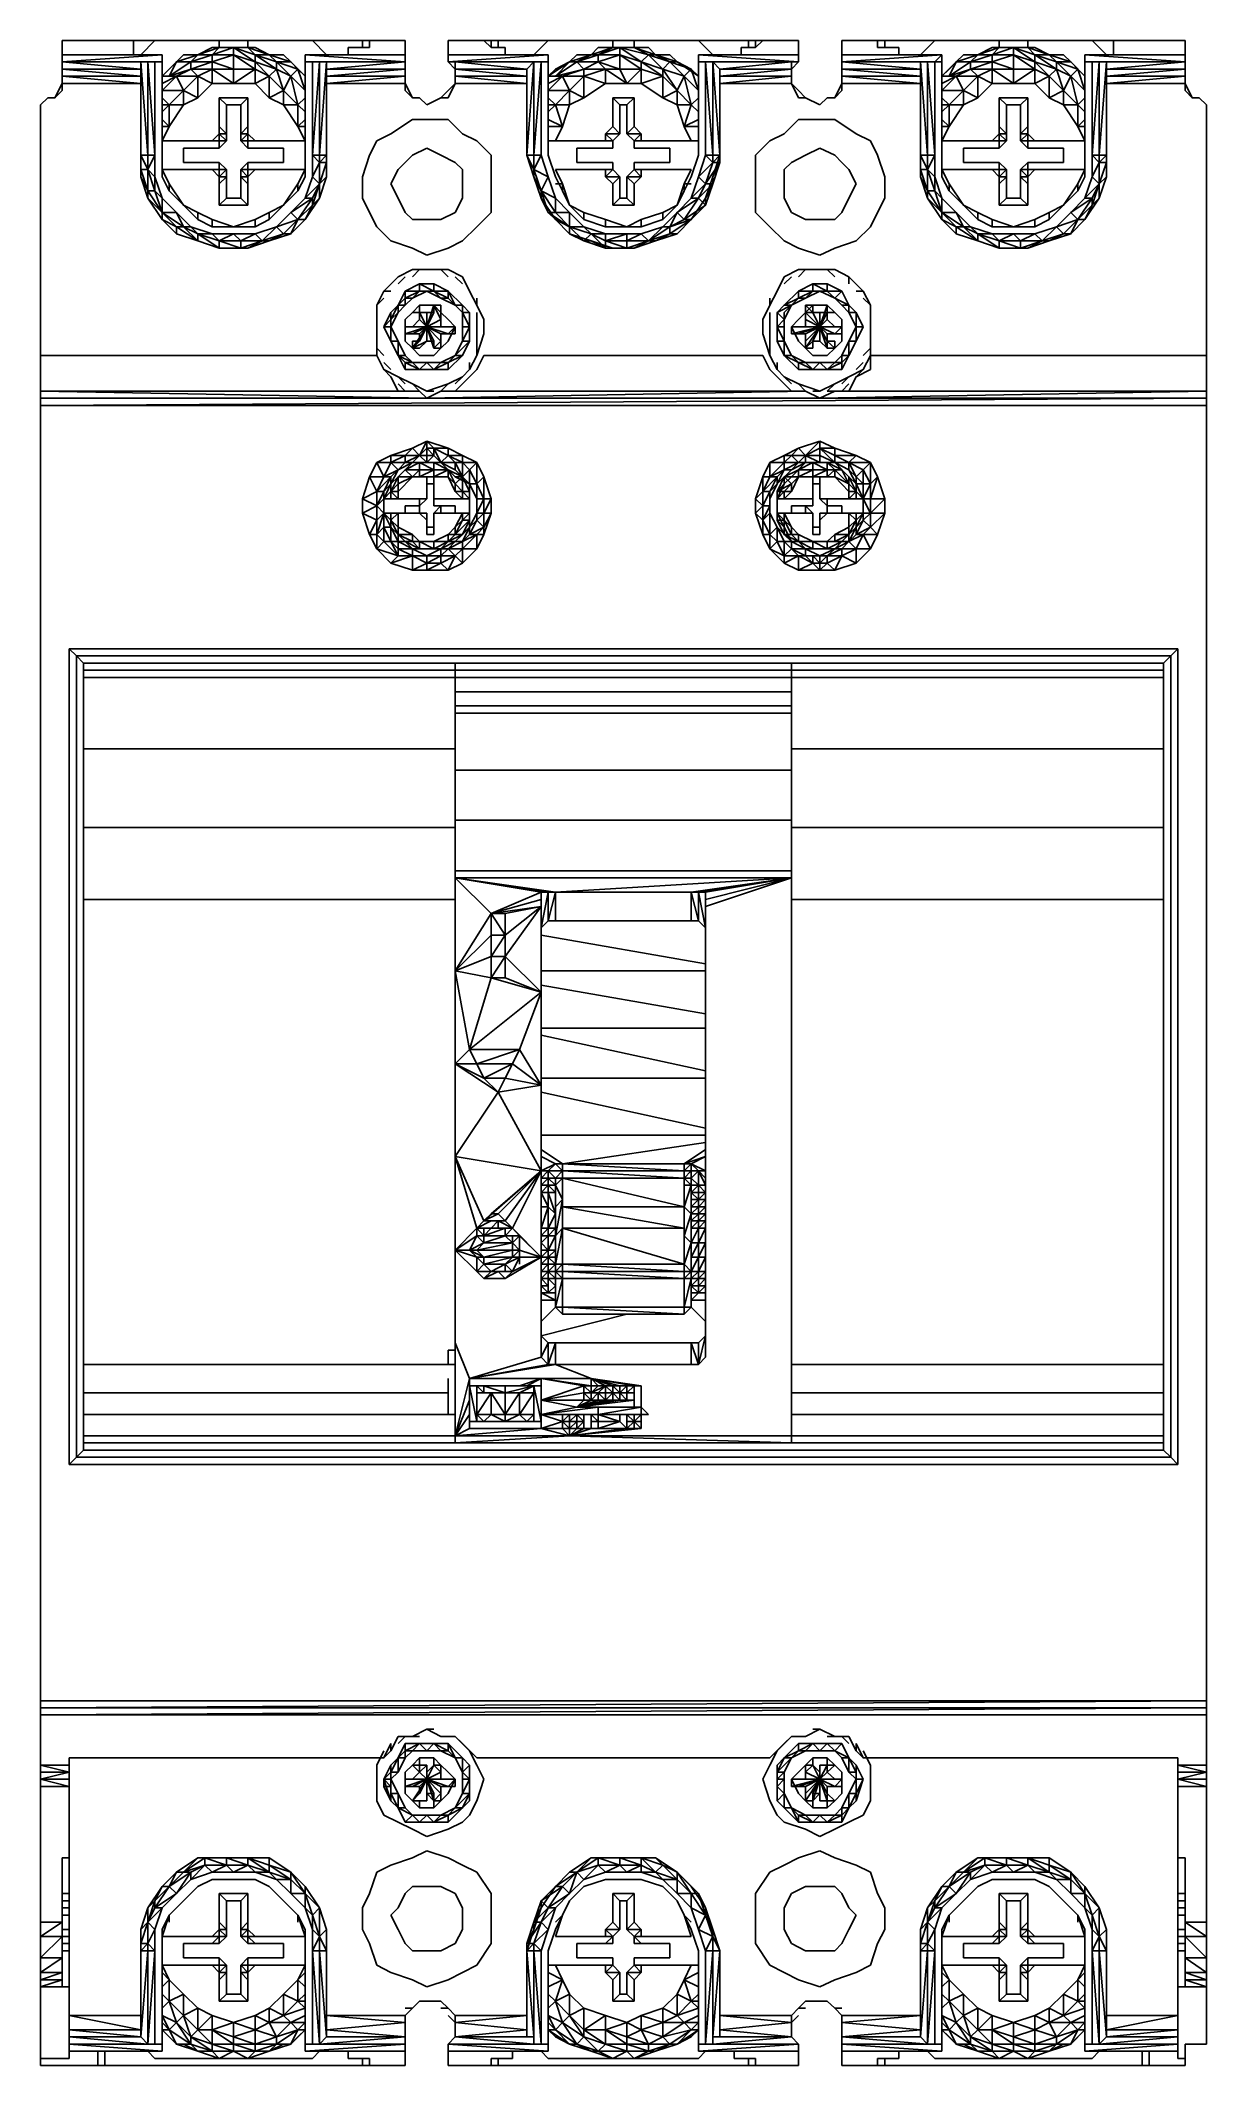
# Model space of a CAD drawing. Extents: x 0 to 75, y 0 to 130.
import ezdxf

# ---------------------------------------------------------------- set-up
doc = ezdxf.new("R2010")
doc.units = 0

# ---------------------------------------------------------------- blocks, each defined once
blk = doc.blocks.new('ezc100-1')
at = {"extrusion": (0, -2e-16, -1)}
for p, q in [((-23753.11, 27763.41), (-23753.11, 27764.33)), ((-23753.11, 27763.41), (-23753.11, 27764.33)), ((-23753.11, 27764.33), (-23748.52, 27764.33)), ((-23750.82, 27764.33), (-23753.11, 27764.33)), ((-23753.11, 27764.33), (-23750.82, 27764.33)), ((-23748.52, 27764.33), (-23748.52, 27763.41)), ((-23748.52, 27764.33), (-23748.52, 27763.41)), ((-23742.56, 27764.33), (-23748.52, 27764.33)), ((-23748.52, 27764.33), (-23742.56, 27764.33)), ((-23747.15, 27764.33), (-23748.06, 27763.41)), ((-23748.06, 27763.41), (-23747.15, 27764.33)), ((-23747.15, 27764.33), (-23748.06, 27763.41)), ((-23747.15, 27764.33), (-23737.05, 27764.33)), ((-23747.15, 27764.33), (-23737.05, 27764.33)), ((-23747.15, 27764.33), (-23743.02, 27764.33)), ((-23743.02, 27764.33), (-23747.15, 27764.33)), ((-23743.02, 27763.87), (-23743.02, 27764.33)), ((-23743.02, 27764.33), (-23743.02, 27763.87)), ((-23741.18, 27764.33), (-23741.18, 27763.87)), ((-23741.18, 27763.87), (-23741.18, 27764.33)), ((-23737.05, 27764.33), (-23741.18, 27764.33)), ((-23741.18, 27764.33), (-23737.05, 27764.33)), ((-23737.05, 27764.33), (-23736.14, 27763.41)), ((-23736.14, 27763.41), (-23737.05, 27764.33)), ((-23737.05, 27764.33), (-23736.14, 27763.41)), ((-23733.84, 27764.33), (-23737.05, 27764.33)), ((-23737.05, 27764.33), (-23733.84, 27764.33)), ((-23733.84, 27763.87), (-23733.84, 27764.33)), ((-23733.84, 27764.33), (-23733.84, 27763.87)), ((-23733.84, 27764.33), (-23733.84, 27763.87)), ((-23733.84, 27763.87), (-23733.84, 27764.33)), ((-23733.84, 27763.87), (-23733.84, 27764.33)), ((-23733.84, 27764.33), (-23733.84, 27763.87)), ((-23733.84, 27764.33), (-23733.84, 27763.87)), ((-23733.84, 27763.87), (-23733.84, 27764.33)), ((-23733.84, 27764.33), (-23733.38, 27764.33)), ((-23733.84, 27764.33), (-23733.38, 27764.33)), ((-23733.38, 27763.87), (-23733.38, 27764.33)), ((-23733.38, 27764.33), (-23733.38, 27763.87)), ((-23733.38, 27763.87), (-23733.38, 27764.33)), ((-23733.38, 27764.33), (-23733.38, 27764.33)), ((-23733.38, 27764.33), (-23733.38, 27763.87)), ((-23733.38, 27763.87), (-23733.38, 27764.33)), ((-23733.38, 27764.33), (-23731.09, 27764.33)), ((-23731.09, 27764.33), (-23733.38, 27764.33)), ((-23733.38, 27764.33), (-23731.09, 27764.33)), ((-23731.09, 27763.41), (-23731.09, 27764.33)), ((-23731.09, 27764.33), (-23731.09, 27763.41)), ((-23728.34, 27763.41), (-23728.34, 27764.33)), ((-23728.34, 27763.41), (-23728.34, 27764.33)), ((-23728.34, 27764.33), (-23726.04, 27764.33)), ((-23728.34, 27764.33), (-23725.58, 27764.33)), ((-23725.58, 27764.33), (-23728.34, 27764.33)), ((-23726.04, 27764.33), (-23725.58, 27763.87)), ((-23725.58, 27764.33), (-23725.58, 27763.87)), ((-23725.58, 27763.87), (-23725.58, 27764.33)), ((-23725.58, 27764.33), (-23725.12, 27764.33)), ((-23725.12, 27764.33), (-23725.58, 27764.33)), ((-23725.12, 27764.33), (-23725.12, 27763.87)), ((-23725.12, 27763.87), (-23725.12, 27764.33)), ((-23725.12, 27763.87), (-23725.12, 27764.33)), ((-23725.12, 27763.87), (-23725.12, 27764.33)), ((-23725.12, 27764.33), (-23725.12, 27763.87)), ((-23725.12, 27763.87), (-23725.12, 27764.33)), ((-23725.12, 27764.33), (-23725.12, 27763.87)), ((-23717.33, 27764.33), (-23725.12, 27764.33)), ((-23725.12, 27764.33), (-23717.33, 27764.33)), ((-23721.91, 27764.33), (-23722.83, 27763.41)), ((-23722.83, 27763.41), (-23721.91, 27764.33)), ((-23721.91, 27764.33), (-23722.83, 27763.41)), ((-23721.91, 27764.33), (-23712.28, 27764.33)), ((-23721.91, 27764.33), (-23712.28, 27764.33)), ((-23721.91, 27764.33), (-23717.78, 27764.33)), ((-23717.78, 27764.33), (-23721.91, 27764.33)), ((-23717.78, 27763.87), (-23717.78, 27764.33)), ((-23717.78, 27764.33), (-23717.78, 27763.87)), ((-23716.41, 27764.33), (-23716.41, 27763.87)), ((-23716.41, 27763.87), (-23716.41, 27764.33)), ((-23712.28, 27764.33), (-23716.41, 27764.33)), ((-23716.41, 27764.33), (-23712.28, 27764.33)), ((-23712.28, 27764.33), (-23711.36, 27763.41)), ((-23711.36, 27763.41), (-23712.28, 27764.33)), ((-23712.28, 27764.33), (-23711.36, 27763.41)), ((-23709.07, 27764.33), (-23712.28, 27764.33)), ((-23712.28, 27764.33), (-23709.07, 27764.33)), ((-23709.07, 27764.33), (-23708.61, 27764.33)), ((-23709.07, 27763.87), (-23709.07, 27764.33)), ((-23709.07, 27764.33), (-23709.07, 27763.87)), ((-23709.07, 27764.33), (-23709.07, 27763.87)), ((-23709.07, 27763.87), (-23709.07, 27764.33)), ((-23709.07, 27763.87), (-23709.07, 27764.33)), ((-23709.07, 27764.33), (-23709.07, 27763.87)), ((-23709.07, 27764.33), (-23709.07, 27763.87)), ((-23709.07, 27763.87), (-23709.07, 27764.33)), ((-23709.07, 27764.33), (-23708.61, 27764.33)), ((-23708.61, 27763.87), (-23708.15, 27764.33)), ((-23708.61, 27764.33), (-23708.61, 27763.87)), ((-23708.61, 27763.87), (-23708.61, 27764.33)), ((-23705.86, 27764.33), (-23708.61, 27764.33)), ((-23708.61, 27764.33), (-23705.86, 27764.33)), ((-23708.61, 27764.33), (-23708.61, 27763.87)), ((-23708.61, 27763.87), (-23708.61, 27764.33)), ((-23708.61, 27764.33), (-23708.61, 27764.33)), ((-23708.15, 27764.33), (-23705.86, 27764.33)), ((-23705.86, 27764.33), (-23705.86, 27763.41)), ((-23705.86, 27764.33), (-23705.86, 27763.41)), ((-23703.08, 27763.41), (-23703.08, 27764.33)), ((-23703.08, 27763.41), (-23703.08, 27764.33)), ((-23703.08, 27764.33), (-23700.78, 27764.33)), ((-23700.78, 27764.33), (-23703.08, 27764.33)), ((-23703.08, 27764.33), (-23700.78, 27764.33)), ((-23700.78, 27764.33), (-23700.78, 27763.87)), ((-23700.78, 27763.87), (-23700.78, 27764.33)), ((-23700.78, 27764.33), (-23700.32, 27764.33)), ((-23700.32, 27764.33), (-23700.78, 27764.33)), ((-23700.78, 27764.33), (-23700.78, 27763.87)), ((-23692.52, 27764.33), (-23700.32, 27764.33)), ((-23700.32, 27764.33), (-23692.52, 27764.33)), ((-23700.32, 27764.33), (-23700.32, 27763.87)), ((-23700.32, 27763.87), (-23700.32, 27764.33)), ((-23700.32, 27763.87), (-23700.32, 27764.33)), ((-23700.32, 27763.87), (-23700.32, 27764.33)), ((-23700.32, 27764.33), (-23700.32, 27763.87)), ((-23700.32, 27763.87), (-23700.32, 27764.33)), ((-23700.32, 27764.33), (-23700.32, 27763.87)), ((-23697.11, 27764.33), (-23698.03, 27763.41)), ((-23698.03, 27763.41), (-23697.11, 27764.33)), ((-23697.11, 27764.33), (-23698.03, 27763.41)), ((-23697.11, 27764.33), (-23687.02, 27764.33)), ((-23697.11, 27764.33), (-23687.02, 27764.33)), ((-23697.11, 27764.33), (-23692.98, 27764.33)), ((-23692.98, 27764.33), (-23697.11, 27764.33)), ((-23692.98, 27763.87), (-23692.98, 27764.33)), ((-23692.98, 27764.33), (-23692.98, 27763.87)), ((-23691.15, 27764.33), (-23691.15, 27763.87)), ((-23691.15, 27763.87), (-23691.15, 27764.33)), ((-23687.02, 27764.33), (-23691.15, 27764.33)), ((-23691.15, 27764.33), (-23687.02, 27764.33)), ((-23687.02, 27764.33), (-23686.1, 27763.41)), ((-23686.1, 27763.41), (-23687.02, 27764.33)), ((-23687.02, 27764.33), (-23686.1, 27763.41)), ((-23685.64, 27764.33), (-23687.02, 27764.33)), ((-23687.02, 27764.33), (-23685.64, 27764.33)), ((-23685.64, 27763.41), (-23685.64, 27764.33)), ((-23685.64, 27763.41), (-23685.64, 27764.33)), ((-23685.64, 27764.33), (-23681.05, 27764.33)), ((-23681.05, 27764.33), (-23683.35, 27764.33)), ((-23683.35, 27764.33), (-23681.05, 27764.33)), ((-23681.05, 27763.41), (-23681.05, 27764.33)), ((-23681.05, 27764.33), (-23681.05, 27763.41)), ((-23753.11, 27762.95), (-23753.11, 27763.41)), ((-23746.69, 27763.41), (-23753.11, 27762.95)), ((-23746.69, 27763.41), (-23753.11, 27763.41)), ((-23753.11, 27763.41), (-23746.69, 27763.41)), ((-23746.69, 27763.41), (-23753.11, 27763.41)), ((-23753.11, 27763.41), (-23746.69, 27763.41)), ((-23746.69, 27763.41), (-23753.11, 27763.41)), ((-23753.11, 27762.95), (-23753.11, 27763.41)), ((-23747.15, 27762.95), (-23753.11, 27762.95)), ((-23753.11, 27762.95), (-23747.61, 27762.95)), ((-23753.11, 27762.49), (-23753.11, 27762.95)), ((-23748.06, 27762.95), (-23753.11, 27762.95)), ((-23753.11, 27762.95), (-23748.06, 27762.49)), ((-23753.11, 27762.49), (-23753.11, 27762.95)), ((-23753.11, 27762.95), (-23747.61, 27762.95)), ((-23753.11, 27762.95), (-23746.69, 27762.95)), ((-23753.11, 27762.49), (-23753.11, 27762.95)), ((-23748.52, 27763.41), (-23746.69, 27763.41)), ((-23748.06, 27762.49), (-23748.06, 27762.95)), ((-23748.06, 27762.95), (-23748.06, 27762.95)), ((-23748.06, 27762.95), (-23747.61, 27762.95)), ((-23747.61, 27756.96), (-23748.06, 27762.95)), ((-23748.06, 27762.95), (-23748.06, 27756.96)), ((-23747.61, 27762.95), (-23747.15, 27762.95)), ((-23747.61, 27762.95), (-23747.15, 27756.96)), ((-23747.61, 27756.96), (-23747.61, 27762.95)), ((-23747.61, 27762.95), (-23747.61, 27756.96)), ((-23746.69, 27762.95), (-23747.15, 27762.95)), ((-23747.15, 27762.95), (-23747.15, 27756.96)), ((-23746.69, 27763.41), (-23746.69, 27762.95)), ((-23746.69, 27762.95), (-23746.69, 27763.41)), ((-23745.77, 27762.95), (-23746.69, 27762.03)), ((-23746.69, 27762.95), (-23746.69, 27756.96)), ((-23746.69, 27756.96), (-23746.69, 27762.95)), ((-23745.77, 27762.95), (-23746.23, 27762.03)), ((-23746.23, 27762.03), (-23744.85, 27762.95)), ((-23746.23, 27762.49), (-23745.77, 27762.95)), ((-23745.31, 27763.41), (-23745.77, 27762.95)), ((-23745.77, 27762.95), (-23744.39, 27763.41)), ((-23744.85, 27762.95), (-23745.77, 27762.95)), ((-23744.39, 27763.41), (-23745.31, 27763.41)), ((-23743.48, 27763.41), (-23744.85, 27762.95)), ((-23744.85, 27762.95), (-23744.39, 27763.41)), ((-23743.48, 27762.95), (-23744.85, 27762.49)), ((-23744.85, 27762.49), (-23744.85, 27762.95)), ((-23744.85, 27762.95), (-23743.48, 27762.95)), ((-23743.02, 27763.87), (-23744.39, 27763.41)), ((-23744.39, 27763.41), (-23743.48, 27763.87)), ((-23744.39, 27763.41), (-23743.48, 27763.41)), ((-23743.02, 27763.87), (-23743.48, 27763.41)), ((-23743.48, 27763.41), (-23742.1, 27763.87)), ((-23743.48, 27763.87), (-23743.02, 27763.87)), ((-23743.48, 27763.41), (-23743.48, 27762.95)), ((-23743.48, 27762.95), (-23742.1, 27763.41)), ((-23742.1, 27763.41), (-23743.48, 27763.41)), ((-23742.1, 27762.49), (-23743.48, 27762.95)), ((-23743.48, 27762.95), (-23743.48, 27762.49)), ((-23742.1, 27763.87), (-23743.02, 27763.87)), ((-23742.1, 27763.87), (-23743.02, 27763.87)), ((-23743.02, 27763.87), (-23741.18, 27763.87)), ((-23743.02, 27763.87), (-23743.02, 27763.87)), ((-23742.1, 27763.41), (-23742.1, 27763.87)), ((-23742.1, 27763.87), (-23740.72, 27762.95)), ((-23741.18, 27763.87), (-23742.1, 27763.87)), ((-23742.1, 27763.87), (-23740.72, 27763.41)), ((-23741.18, 27763.87), (-23742.1, 27763.87)), ((-23742.1, 27762.49), (-23742.1, 27763.41)), ((-23740.72, 27762.95), (-23742.1, 27763.41)), ((-23742.1, 27763.41), (-23740.72, 27762.49)), ((-23740.72, 27763.41), (-23741.18, 27763.87)), ((-23739.81, 27763.41), (-23741.18, 27763.87)), ((-23741.18, 27763.87), (-23740.72, 27763.87)), ((-23740.72, 27763.87), (-23739.81, 27763.41)), ((-23740.72, 27763.41), (-23740.72, 27763.41)), ((-23739.35, 27762.49), (-23740.72, 27763.41)), ((-23740.72, 27763.41), (-23739.35, 27762.95)), ((-23739.81, 27763.41), (-23740.72, 27763.41)), ((-23740.72, 27763.41), (-23740.72, 27762.95)), ((-23739.81, 27762.03), (-23740.72, 27762.95)), ((-23740.72, 27762.95), (-23739.35, 27762.49)), ((-23740.72, 27762.95), (-23740.72, 27762.49)), ((-23739.35, 27762.95), (-23739.81, 27763.41)), ((-23738.89, 27763.41), (-23739.81, 27763.41)), ((-23739.81, 27763.41), (-23738.43, 27762.95)), ((-23738.43, 27762.03), (-23739.35, 27762.95)), ((-23739.35, 27762.95), (-23738.43, 27762.95)), ((-23739.35, 27762.95), (-23737.97, 27762.49)), ((-23739.35, 27762.49), (-23739.35, 27762.95)), ((-23738.43, 27762.95), (-23738.89, 27763.41)), ((-23738.43, 27762.95), (-23737.97, 27762.49)), ((-23737.51, 27762.03), (-23738.43, 27762.95)), ((-23738.43, 27762.95), (-23737.97, 27762.49)), ((-23737.51, 27763.41), (-23735.22, 27763.41)), ((-23737.51, 27763.41), (-23731.09, 27763.41)), ((-23731.09, 27762.95), (-23737.51, 27763.41)), ((-23731.09, 27763.41), (-23737.51, 27763.41)), ((-23737.51, 27763.41), (-23731.09, 27763.41)), ((-23731.09, 27763.41), (-23737.51, 27763.41)), ((-23737.51, 27763.41), (-23731.09, 27763.41)), ((-23737.51, 27762.95), (-23737.51, 27763.41)), ((-23737.51, 27763.41), (-23737.51, 27762.95)), ((-23731.09, 27762.95), (-23737.51, 27762.95)), ((-23737.51, 27762.95), (-23737.05, 27762.95)), ((-23737.51, 27756.96), (-23737.51, 27762.95)), ((-23737.51, 27762.95), (-23737.51, 27756.96)), ((-23736.59, 27762.95), (-23737.05, 27762.95)), ((-23737.05, 27762.95), (-23737.05, 27756.96)), ((-23737.05, 27756.96), (-23736.59, 27762.95)), ((-23737.05, 27762.95), (-23731.09, 27762.95)), ((-23736.14, 27762.95), (-23736.59, 27756.96)), ((-23736.59, 27756.96), (-23736.59, 27762.95)), ((-23736.59, 27762.95), (-23736.59, 27756.96)), ((-23736.59, 27762.95), (-23731.09, 27762.95)), ((-23731.09, 27762.95), (-23736.59, 27762.95)), ((-23736.59, 27762.95), (-23736.14, 27762.95)), ((-23736.14, 27756.96), (-23736.14, 27762.95)), ((-23731.09, 27762.95), (-23736.14, 27762.95)), ((-23736.14, 27762.95), (-23736.14, 27762.49)), ((-23736.14, 27762.49), (-23731.09, 27762.95)), ((-23735.22, 27763.41), (-23734.76, 27763.41)), ((-23734.76, 27763.41), (-23734.76, 27763.87)), ((-23734.76, 27763.87), (-23734.3, 27763.87)), ((-23734.3, 27763.87), (-23733.84, 27763.87)), ((-23733.84, 27763.87), (-23733.38, 27763.87)), ((-23731.09, 27763.41), (-23731.09, 27762.95)), ((-23731.09, 27763.41), (-23731.09, 27762.95)), ((-23731.09, 27762.95), (-23731.09, 27762.49)), ((-23731.09, 27762.95), (-23731.09, 27762.49)), ((-23731.09, 27762.95), (-23731.09, 27762.95)), ((-23731.09, 27762.95), (-23731.09, 27762.95)), ((-23731.09, 27762.95), (-23731.09, 27762.49)), ((-23728.34, 27762.95), (-23728.34, 27763.41)), ((-23728.34, 27762.95), (-23721.91, 27763.41)), ((-23728.34, 27762.95), (-23728.34, 27763.41)), ((-23721.91, 27763.41), (-23728.34, 27763.41)), ((-23728.34, 27763.41), (-23721.91, 27763.41)), ((-23721.91, 27763.41), (-23728.34, 27763.41)), ((-23728.34, 27763.41), (-23721.91, 27763.41)), ((-23721.91, 27763.41), (-23728.34, 27763.41)), ((-23728.34, 27763.41), (-23728.34, 27763.41)), ((-23727.88, 27762.95), (-23728.34, 27762.95)), ((-23728.34, 27762.95), (-23722.37, 27762.95)), ((-23722.37, 27762.95), (-23728.34, 27762.95)), ((-23728.34, 27762.95), (-23722.83, 27762.95)), ((-23721.91, 27762.95), (-23728.34, 27762.95)), ((-23727.88, 27762.95), (-23728.34, 27762.95)), ((-23727.88, 27762.49), (-23728.34, 27762.95)), ((-23722.83, 27762.95), (-23727.88, 27762.95)), ((-23727.88, 27762.49), (-23727.88, 27762.95)), ((-23722.83, 27762.95), (-23727.88, 27762.95)), ((-23727.88, 27762.95), (-23723.29, 27762.49)), ((-23727.88, 27762.49), (-23727.88, 27762.95)), ((-23725.58, 27763.87), (-23725.12, 27763.87)), ((-23725.12, 27763.87), (-23724.67, 27763.87)), ((-23724.67, 27763.87), (-23724.67, 27763.41)), ((-23724.67, 27763.41), (-23724.21, 27763.41)), ((-23724.21, 27763.41), (-23721.91, 27763.41)), ((-23723.29, 27756.96), (-23722.83, 27762.95)), ((-23723.29, 27762.49), (-23722.83, 27762.95)), ((-23722.83, 27756.96), (-23722.37, 27762.95)), ((-23722.83, 27762.95), (-23722.83, 27756.96)), ((-23722.83, 27756.96), (-23722.83, 27762.95)), ((-23722.83, 27762.95), (-23722.83, 27762.95)), ((-23722.83, 27762.95), (-23722.37, 27762.95)), ((-23722.37, 27762.95), (-23722.37, 27756.96)), ((-23722.37, 27756.96), (-23722.37, 27762.95)), ((-23722.37, 27762.95), (-23721.91, 27762.95)), ((-23722.37, 27762.95), (-23722.37, 27762.95)), ((-23721.91, 27763.41), (-23721.91, 27762.95)), ((-23721.91, 27763.41), (-23721.91, 27762.95)), ((-23720.54, 27762.95), (-23721.91, 27762.03)), ((-23721.91, 27762.95), (-23721.91, 27756.96)), ((-23721.91, 27762.95), (-23721.91, 27756.96)), ((-23720.54, 27762.95), (-23721.45, 27762.03)), ((-23721.45, 27762.03), (-23720.08, 27762.95)), ((-23721.45, 27762.49), (-23720.54, 27762.95)), ((-23720.08, 27763.41), (-23720.54, 27762.95)), ((-23720.54, 27762.95), (-23719.16, 27763.41)), ((-23720.08, 27762.95), (-23720.54, 27762.95)), ((-23718.7, 27763.41), (-23720.08, 27762.95)), ((-23720.08, 27762.95), (-23719.16, 27763.41)), ((-23719.16, 27763.41), (-23720.08, 27763.41)), ((-23719.62, 27762.49), (-23720.08, 27762.95)), ((-23720.08, 27762.95), (-23718.7, 27762.95)), ((-23718.7, 27762.95), (-23719.62, 27762.49)), ((-23717.78, 27763.87), (-23719.16, 27763.41)), ((-23719.16, 27763.41), (-23718.7, 27763.87)), ((-23719.16, 27763.41), (-23718.7, 27763.41)), ((-23717.78, 27763.87), (-23718.7, 27763.41)), ((-23718.7, 27763.41), (-23717.33, 27763.87)), ((-23718.7, 27763.87), (-23717.78, 27763.87)), ((-23718.7, 27763.41), (-23718.7, 27762.95)), ((-23718.7, 27762.95), (-23717.33, 27763.41)), ((-23717.33, 27763.41), (-23718.7, 27763.41)), ((-23717.33, 27762.49), (-23718.7, 27762.95)), ((-23718.7, 27762.95), (-23718.24, 27762.49)), ((-23717.33, 27763.87), (-23717.78, 27763.87)), ((-23716.87, 27763.87), (-23717.78, 27763.87)), ((-23717.78, 27763.87), (-23716.41, 27763.87)), ((-23717.78, 27763.87), (-23717.78, 27763.87)), ((-23717.33, 27763.41), (-23717.33, 27763.87)), ((-23717.33, 27763.87), (-23715.95, 27762.95)), ((-23716.41, 27763.87), (-23717.33, 27763.87)), ((-23717.33, 27763.87), (-23715.49, 27763.41)), ((-23717.33, 27762.49), (-23717.33, 27763.41)), ((-23715.95, 27762.95), (-23717.33, 27763.41)), ((-23717.33, 27763.41), (-23715.95, 27762.49)), ((-23716.41, 27763.87), (-23716.87, 27763.87)), ((-23715.49, 27763.41), (-23716.41, 27763.87)), ((-23715.03, 27763.41), (-23716.41, 27763.87)), ((-23716.41, 27763.87), (-23715.49, 27763.87)), ((-23715.49, 27763.41), (-23715.95, 27762.95)), ((-23714.57, 27762.03), (-23715.95, 27762.95)), ((-23715.95, 27762.95), (-23714.57, 27762.49)), ((-23715.95, 27762.95), (-23715.95, 27762.49)), ((-23715.49, 27763.87), (-23715.03, 27763.41)), ((-23715.49, 27763.41), (-23715.49, 27763.41)), ((-23714.57, 27762.49), (-23715.49, 27763.41)), ((-23715.49, 27763.41), (-23714.11, 27762.95)), ((-23715.03, 27763.41), (-23715.49, 27763.41)), ((-23714.11, 27762.95), (-23715.03, 27763.41)), ((-23714.11, 27763.41), (-23715.03, 27763.41)), ((-23715.03, 27763.41), (-23713.65, 27762.95)), ((-23714.57, 27762.49), (-23714.11, 27762.95)), ((-23713.65, 27762.95), (-23714.11, 27763.41)), ((-23713.2, 27762.03), (-23714.11, 27762.95)), ((-23714.11, 27762.95), (-23713.65, 27762.95)), ((-23714.11, 27762.95), (-23712.74, 27762.49)), ((-23713.65, 27762.95), (-23712.74, 27762.49)), ((-23712.28, 27762.03), (-23713.65, 27762.95)), ((-23713.65, 27762.95), (-23712.74, 27762.49)), ((-23712.28, 27762.95), (-23712.28, 27763.41)), ((-23712.28, 27763.41), (-23705.86, 27763.41)), ((-23705.86, 27762.95), (-23712.28, 27763.41)), ((-23705.86, 27763.41), (-23712.28, 27763.41)), ((-23712.28, 27763.41), (-23705.86, 27763.41)), ((-23705.86, 27763.41), (-23712.28, 27763.41)), ((-23712.28, 27762.95), (-23712.28, 27763.41)), ((-23705.86, 27763.41), (-23712.28, 27763.41)), ((-23712.28, 27763.41), (-23709.98, 27763.41)), ((-23712.28, 27762.95), (-23712.28, 27756.96)), ((-23712.28, 27756.96), (-23712.28, 27762.95)), ((-23705.86, 27762.95), (-23712.28, 27762.95)), ((-23712.28, 27762.95), (-23711.82, 27762.95)), ((-23711.36, 27756.96), (-23711.82, 27762.95)), ((-23711.82, 27762.95), (-23711.82, 27756.96)), ((-23711.82, 27756.96), (-23711.82, 27762.95)), ((-23711.36, 27762.95), (-23711.82, 27762.95)), ((-23711.82, 27762.95), (-23705.86, 27762.95)), ((-23711.82, 27762.95), (-23705.86, 27762.95)), ((-23710.9, 27756.96), (-23711.36, 27762.95)), ((-23711.36, 27762.95), (-23711.36, 27756.96)), ((-23711.36, 27756.96), (-23711.36, 27762.95)), ((-23711.36, 27762.95), (-23710.9, 27762.49)), ((-23706.31, 27762.95), (-23711.36, 27762.95)), ((-23711.36, 27762.95), (-23706.31, 27762.95)), ((-23705.86, 27762.95), (-23711.36, 27762.95)), ((-23710.9, 27762.49), (-23706.31, 27762.95)), ((-23709.98, 27763.41), (-23709.53, 27763.41)), ((-23709.53, 27763.41), (-23709.53, 27763.87)), ((-23709.53, 27763.87), (-23709.07, 27763.87)), ((-23709.07, 27763.87), (-23708.61, 27763.87)), ((-23705.86, 27762.95), (-23706.31, 27762.95)), ((-23706.31, 27762.95), (-23706.31, 27762.49)), ((-23706.31, 27762.95), (-23706.31, 27762.49)), ((-23705.86, 27762.95), (-23706.31, 27762.95)), ((-23705.86, 27762.95), (-23706.31, 27762.49)), ((-23705.86, 27763.41), (-23705.86, 27762.95)), ((-23705.86, 27763.41), (-23705.86, 27762.95)), ((-23705.86, 27762.95), (-23705.86, 27762.95)), ((-23703.08, 27762.95), (-23703.08, 27763.41)), ((-23703.08, 27763.41), (-23696.65, 27763.41)), ((-23696.65, 27763.41), (-23703.08, 27762.95)), ((-23703.08, 27762.95), (-23703.08, 27763.41)), ((-23703.08, 27763.41), (-23696.65, 27763.41)), ((-23696.65, 27763.41), (-23703.08, 27763.41)), ((-23703.08, 27763.41), (-23696.65, 27763.41)), ((-23696.65, 27763.41), (-23703.08, 27763.41)), ((-23703.08, 27763.41), (-23703.08, 27763.41)), ((-23703.08, 27762.49), (-23703.08, 27762.95)), ((-23698.03, 27762.95), (-23703.08, 27762.95)), ((-23703.08, 27762.95), (-23698.03, 27762.49)), ((-23703.08, 27762.95), (-23697.57, 27762.95)), ((-23697.57, 27762.95), (-23703.08, 27762.95)), ((-23697.57, 27762.95), (-23703.08, 27762.95)), ((-23703.08, 27762.95), (-23697.11, 27762.95)), ((-23703.08, 27762.49), (-23703.08, 27762.95)), ((-23703.08, 27762.49), (-23703.08, 27762.95)), ((-23700.78, 27763.87), (-23700.32, 27763.87)), ((-23700.32, 27763.87), (-23699.86, 27763.87)), ((-23699.86, 27763.87), (-23699.41, 27763.87)), ((-23699.41, 27763.87), (-23699.41, 27763.41)), ((-23699.41, 27763.41), (-23698.95, 27763.41)), ((-23698.95, 27763.41), (-23696.65, 27763.41)), ((-23698.03, 27762.95), (-23697.57, 27762.95)), ((-23697.57, 27756.96), (-23698.03, 27762.95)), ((-23698.03, 27762.95), (-23698.03, 27756.96)), ((-23698.03, 27762.49), (-23698.03, 27762.95)), ((-23698.03, 27762.95), (-23698.03, 27762.95)), ((-23697.57, 27762.95), (-23697.57, 27756.96)), ((-23697.57, 27756.96), (-23697.57, 27762.95)), ((-23697.57, 27762.95), (-23697.11, 27756.96)), ((-23697.11, 27762.95), (-23697.57, 27762.95)), ((-23697.11, 27762.95), (-23696.65, 27763.41)), ((-23697.11, 27762.95), (-23697.11, 27756.96)), ((-23696.65, 27762.95), (-23697.11, 27762.95)), ((-23696.65, 27763.41), (-23696.65, 27762.95)), ((-23696.65, 27763.41), (-23696.65, 27763.41)), ((-23696.65, 27763.41), (-23696.65, 27762.95)), ((-23695.74, 27762.95), (-23696.65, 27762.03)), ((-23696.65, 27762.95), (-23696.65, 27756.96)), ((-23696.65, 27756.96), (-23696.65, 27762.95)), ((-23695.74, 27762.95), (-23696.19, 27762.03)), ((-23696.19, 27762.03), (-23694.82, 27762.95)), ((-23696.19, 27762.49), (-23695.74, 27762.95)), ((-23695.28, 27763.41), (-23695.74, 27762.95)), ((-23695.74, 27762.95), (-23694.36, 27763.41)), ((-23694.82, 27762.95), (-23695.74, 27762.95)), ((-23694.36, 27763.41), (-23695.28, 27763.41)), ((-23693.44, 27763.41), (-23694.82, 27762.95)), ((-23694.82, 27762.95), (-23694.36, 27763.41)), ((-23693.44, 27762.95), (-23694.82, 27762.49)), ((-23694.82, 27762.49), (-23694.82, 27762.95)), ((-23694.82, 27762.95), (-23693.44, 27762.95)), ((-23692.98, 27763.87), (-23694.36, 27763.41)), ((-23694.36, 27763.41), (-23693.44, 27763.87)), ((-23694.36, 27763.41), (-23693.44, 27763.41)), ((-23692.98, 27763.87), (-23693.44, 27763.41)), ((-23693.44, 27763.41), (-23692.06, 27763.87)), ((-23693.44, 27763.87), (-23692.98, 27763.87)), ((-23693.44, 27763.41), (-23693.44, 27762.95)), ((-23693.44, 27762.95), (-23692.06, 27763.41)), ((-23692.06, 27763.41), (-23693.44, 27763.41)), ((-23692.06, 27762.49), (-23693.44, 27762.95)), ((-23693.44, 27762.95), (-23693.44, 27762.49)), ((-23692.06, 27763.87), (-23692.98, 27763.87)), ((-23692.06, 27763.87), (-23692.98, 27763.87)), ((-23692.98, 27763.87), (-23691.15, 27763.87)), ((-23692.98, 27763.87), (-23692.98, 27763.87)), ((-23692.06, 27763.41), (-23692.06, 27763.87)), ((-23692.06, 27763.87), (-23690.69, 27762.95)), ((-23691.15, 27763.87), (-23692.06, 27763.87)), ((-23692.06, 27763.87), (-23690.69, 27763.41)), ((-23691.15, 27763.87), (-23692.06, 27763.87)), ((-23692.06, 27762.49), (-23692.06, 27763.41)), ((-23690.69, 27762.95), (-23692.06, 27763.41)), ((-23692.06, 27763.41), (-23690.69, 27762.49)), ((-23690.69, 27763.41), (-23691.15, 27763.87)), ((-23689.77, 27763.41), (-23691.15, 27763.87)), ((-23691.15, 27763.87), (-23690.69, 27763.87)), ((-23690.69, 27763.87), (-23689.77, 27763.41)), ((-23690.69, 27763.41), (-23690.69, 27763.41)), ((-23689.31, 27762.49), (-23690.69, 27763.41)), ((-23690.69, 27763.41), (-23689.31, 27762.95)), ((-23689.77, 27763.41), (-23690.69, 27763.41)), ((-23690.69, 27763.41), (-23690.69, 27762.95)), ((-23689.77, 27762.03), (-23690.69, 27762.95)), ((-23690.69, 27762.95), (-23689.31, 27762.49)), ((-23690.69, 27762.95), (-23690.69, 27762.49)), ((-23689.31, 27762.95), (-23689.77, 27763.41)), ((-23688.85, 27763.41), (-23689.77, 27763.41)), ((-23689.77, 27763.41), (-23688.39, 27762.95)), ((-23688.39, 27762.03), (-23689.31, 27762.95)), ((-23689.31, 27762.95), (-23688.39, 27762.95)), ((-23689.31, 27762.95), (-23687.94, 27762.49)), ((-23689.31, 27762.49), (-23689.31, 27762.95)), ((-23688.39, 27762.95), (-23688.85, 27763.41)), ((-23688.39, 27762.95), (-23687.94, 27762.49)), ((-23687.48, 27762.03), (-23688.39, 27762.95)), ((-23688.39, 27762.95), (-23687.94, 27762.49)), ((-23687.48, 27763.41), (-23685.64, 27763.41)), ((-23687.48, 27763.41), (-23681.05, 27763.41)), ((-23681.05, 27762.95), (-23687.48, 27763.41)), ((-23681.05, 27763.41), (-23687.48, 27763.41)), ((-23687.48, 27763.41), (-23681.05, 27763.41)), ((-23681.05, 27763.41), (-23687.48, 27763.41)), ((-23687.48, 27763.41), (-23681.05, 27763.41)), ((-23687.48, 27762.95), (-23687.48, 27763.41)), ((-23687.48, 27763.41), (-23687.48, 27762.95)), ((-23681.05, 27762.95), (-23687.48, 27762.95)), ((-23687.48, 27762.95), (-23687.02, 27762.95)), ((-23687.48, 27756.96), (-23687.48, 27762.95)), ((-23687.48, 27762.95), (-23687.48, 27756.96)), ((-23686.56, 27762.95), (-23687.02, 27762.95)), ((-23687.02, 27762.95), (-23687.02, 27756.96)), ((-23687.02, 27756.96), (-23686.56, 27762.95)), ((-23687.02, 27762.95), (-23681.05, 27762.95)), ((-23686.1, 27762.95), (-23686.56, 27756.96)), ((-23686.56, 27756.96), (-23686.56, 27762.95)), ((-23686.56, 27762.95), (-23686.56, 27756.96)), ((-23686.56, 27762.95), (-23681.05, 27762.95)), ((-23681.05, 27762.95), (-23686.56, 27762.95)), ((-23686.56, 27762.95), (-23686.1, 27762.95)), ((-23686.1, 27756.96), (-23686.1, 27762.95)), ((-23681.05, 27762.95), (-23686.1, 27762.95)), ((-23686.1, 27762.95), (-23686.1, 27762.49)), ((-23686.1, 27762.49), (-23681.05, 27762.95)), ((-23681.05, 27763.41), (-23681.05, 27762.95)), ((-23681.05, 27763.41), (-23681.05, 27762.95)), ((-23681.05, 27762.95), (-23681.05, 27762.49)), ((-23681.05, 27762.95), (-23681.05, 27762.49)), ((-23681.05, 27762.95), (-23681.05, 27762.95)), ((-23681.05, 27762.95), (-23681.05, 27762.95)), ((-23681.05, 27762.95), (-23681.05, 27762.49)), ((-23753.57, 27760.66), (-23753.11, 27761.58)), ((-23753.11, 27762.03), (-23753.11, 27762.49)), ((-23753.11, 27762.49), (-23753.11, 27762.03)), ((-23753.11, 27762.49), (-23753.11, 27762.03)), ((-23748.06, 27762.03), (-23753.11, 27762.49)), ((-23748.06, 27762.49), (-23753.11, 27762.49)), ((-23753.11, 27761.58), (-23753.11, 27762.49)), ((-23753.11, 27762.49), (-23753.11, 27762.03)), ((-23753.11, 27762.03), (-23753.11, 27762.49)), ((-23748.06, 27761.58), (-23753.11, 27762.03)), ((-23753.11, 27762.03), (-23753.11, 27761.58)), ((-23753.11, 27762.03), (-23748.06, 27762.03)), ((-23753.11, 27762.03), (-23753.11, 27761.58)), ((-23753.11, 27761.58), (-23753.11, 27762.03)), ((-23753.11, 27761.12), (-23753.11, 27761.58)), ((-23753.11, 27761.58), (-23748.06, 27761.58)), ((-23748.06, 27762.03), (-23748.06, 27762.49)), ((-23748.06, 27756.96), (-23748.06, 27762.49)), ((-23748.06, 27756.96), (-23748.06, 27762.03)), ((-23748.06, 27762.03), (-23748.06, 27761.58)), ((-23748.06, 27756.96), (-23748.06, 27761.58)), ((-23746.69, 27762.03), (-23746.23, 27762.49)), ((-23746.23, 27762.03), (-23746.69, 27762.03)), ((-23746.69, 27761.58), (-23745.77, 27762.03)), ((-23745.77, 27762.03), (-23746.69, 27761.12)), ((-23744.85, 27762.49), (-23746.23, 27762.03)), ((-23746.23, 27762.03), (-23745.77, 27762.03)), ((-23745.77, 27762.03), (-23744.85, 27762.49)), ((-23744.39, 27762.03), (-23745.77, 27762.03)), ((-23745.77, 27762.03), (-23745.31, 27761.12)), ((-23745.31, 27761.12), (-23744.39, 27762.03)), ((-23743.48, 27762.49), (-23744.85, 27762.49)), ((-23744.85, 27762.49), (-23744.39, 27762.03)), ((-23744.39, 27762.03), (-23743.48, 27762.49)), ((-23743.48, 27761.58), (-23744.39, 27762.03)), ((-23744.39, 27762.03), (-23744.39, 27760.66)), ((-23744.39, 27760.66), (-23743.48, 27761.58)), ((-23743.48, 27762.49), (-23742.1, 27762.49)), ((-23743.48, 27761.58), (-23743.48, 27762.49)), ((-23743.48, 27762.49), (-23742.1, 27761.58)), ((-23742.1, 27761.58), (-23743.48, 27761.58)), ((-23742.1, 27761.58), (-23740.72, 27762.49)), ((-23740.72, 27762.49), (-23742.1, 27762.49)), ((-23742.1, 27762.49), (-23742.1, 27761.58)), ((-23742.1, 27761.58), (-23742.1, 27761.58)), ((-23740.72, 27761.58), (-23742.1, 27761.58)), ((-23740.72, 27762.49), (-23739.81, 27762.03)), ((-23740.72, 27762.49), (-23740.72, 27761.58)), ((-23739.81, 27762.03), (-23740.72, 27761.58)), ((-23740.72, 27761.58), (-23739.81, 27760.66)), ((-23739.81, 27762.03), (-23739.35, 27762.49)), ((-23739.81, 27760.66), (-23739.81, 27762.03)), ((-23738.89, 27761.12), (-23739.81, 27762.03)), ((-23739.35, 27762.49), (-23738.43, 27762.03)), ((-23738.89, 27761.12), (-23739.35, 27762.49)), ((-23738.43, 27762.03), (-23738.89, 27761.12)), ((-23737.97, 27762.49), (-23738.43, 27762.03)), ((-23737.51, 27761.12), (-23738.43, 27762.03)), ((-23738.43, 27762.03), (-23737.97, 27760.2)), ((-23737.51, 27762.03), (-23737.97, 27762.49)), ((-23737.97, 27762.49), (-23737.51, 27761.12)), ((-23737.97, 27762.49), (-23737.51, 27762.03)), ((-23731.09, 27762.49), (-23736.14, 27762.03)), ((-23736.14, 27762.03), (-23736.14, 27762.49)), ((-23731.09, 27762.49), (-23736.14, 27762.49)), ((-23736.14, 27762.49), (-23736.14, 27756.96)), ((-23731.09, 27762.03), (-23736.14, 27761.58)), ((-23736.14, 27761.58), (-23736.14, 27762.03)), ((-23736.14, 27762.03), (-23731.09, 27762.03)), ((-23736.14, 27762.03), (-23736.14, 27756.96)), ((-23736.14, 27756.96), (-23736.14, 27762.03)), ((-23736.14, 27756.96), (-23736.14, 27761.58)), ((-23736.14, 27761.58), (-23731.09, 27761.58)), ((-23731.09, 27762.49), (-23731.09, 27762.03)), ((-23731.09, 27762.03), (-23731.09, 27762.49)), ((-23731.09, 27762.49), (-23731.09, 27761.58)), ((-23731.09, 27762.49), (-23731.09, 27761.58)), ((-23731.09, 27761.58), (-23731.09, 27762.03)), ((-23731.09, 27761.58), (-23731.09, 27762.03)), ((-23731.09, 27762.03), (-23731.09, 27761.58)), ((-23731.09, 27761.58), (-23730.63, 27760.66)), ((-23731.09, 27761.12), (-23731.09, 27761.58)), ((-23731.09, 27761.58), (-23731.09, 27761.12)), ((-23728.34, 27761.12), (-23727.88, 27761.58)), ((-23727.88, 27761.58), (-23728.34, 27761.12)), ((-23728.34, 27760.66), (-23727.88, 27761.58)), ((-23727.88, 27762.49), (-23723.29, 27762.49)), ((-23727.88, 27762.49), (-23727.88, 27762.03)), ((-23723.29, 27762.03), (-23727.88, 27762.49)), ((-23727.88, 27762.49), (-23727.88, 27762.03)), ((-23727.88, 27762.03), (-23727.88, 27762.49)), ((-23727.88, 27762.49), (-23727.88, 27761.58)), ((-23727.88, 27761.58), (-23727.88, 27762.49)), ((-23723.29, 27761.58), (-23727.88, 27762.03)), ((-23727.88, 27762.03), (-23727.88, 27761.58)), ((-23727.88, 27762.03), (-23723.29, 27762.03)), ((-23727.88, 27761.58), (-23727.88, 27762.03)), ((-23727.88, 27762.03), (-23727.88, 27761.58)), ((-23727.88, 27761.58), (-23723.29, 27761.58)), ((-23723.29, 27762.03), (-23723.29, 27762.49)), ((-23723.29, 27762.49), (-23723.29, 27756.96)), ((-23723.29, 27756.96), (-23723.29, 27762.03)), ((-23723.29, 27762.03), (-23723.29, 27761.58)), ((-23723.29, 27756.96), (-23723.29, 27761.58)), ((-23721.91, 27762.03), (-23721.45, 27762.49)), ((-23721.45, 27762.03), (-23721.91, 27762.03)), ((-23721.91, 27761.58), (-23721, 27762.03)), ((-23721, 27762.03), (-23721.91, 27761.12)), ((-23719.62, 27762.49), (-23721.45, 27762.03)), ((-23721.45, 27762.03), (-23721, 27762.03)), ((-23721, 27762.03), (-23719.62, 27762.49)), ((-23719.62, 27762.03), (-23721, 27762.03)), ((-23721, 27762.03), (-23720.54, 27761.12)), ((-23720.54, 27761.12), (-23719.62, 27762.03)), ((-23718.24, 27762.49), (-23719.62, 27762.49)), ((-23719.62, 27762.49), (-23719.62, 27762.03)), ((-23719.62, 27762.03), (-23718.24, 27762.49)), ((-23718.24, 27761.58), (-23719.62, 27762.03)), ((-23719.62, 27762.03), (-23719.62, 27760.66)), ((-23719.62, 27760.66), (-23718.24, 27761.58)), ((-23718.24, 27762.49), (-23717.33, 27762.49)), ((-23718.24, 27761.58), (-23718.24, 27762.49)), ((-23718.24, 27762.49), (-23716.87, 27761.58)), ((-23716.87, 27761.58), (-23718.24, 27761.58)), ((-23715.95, 27762.49), (-23717.33, 27762.49)), ((-23717.33, 27762.49), (-23716.87, 27761.58)), ((-23716.87, 27761.58), (-23715.95, 27762.49)), ((-23716.87, 27761.58), (-23716.87, 27761.58)), ((-23715.95, 27761.58), (-23716.87, 27761.58)), ((-23715.95, 27762.49), (-23714.57, 27762.03)), ((-23715.95, 27762.49), (-23715.95, 27761.58)), ((-23714.57, 27762.03), (-23715.95, 27761.58)), ((-23715.95, 27761.58), (-23714.57, 27760.66)), ((-23714.57, 27762.03), (-23714.57, 27762.49)), ((-23714.57, 27762.49), (-23713.2, 27762.03)), ((-23713.65, 27761.12), (-23714.57, 27762.49)), ((-23714.57, 27760.66), (-23714.57, 27762.03)), ((-23713.65, 27761.12), (-23714.57, 27762.03)), ((-23713.2, 27762.03), (-23713.65, 27761.12)), ((-23712.74, 27762.49), (-23713.2, 27762.03)), ((-23712.28, 27761.12), (-23713.2, 27762.03)), ((-23713.2, 27762.03), (-23712.74, 27760.2)), ((-23712.28, 27762.03), (-23712.74, 27762.49)), ((-23712.74, 27762.49), (-23712.28, 27761.12)), ((-23712.74, 27762.49), (-23712.28, 27762.03)), ((-23706.31, 27762.49), (-23710.9, 27762.03)), ((-23710.9, 27762.03), (-23710.9, 27762.49)), ((-23710.9, 27762.49), (-23710.9, 27756.96)), ((-23706.31, 27762.49), (-23710.9, 27762.49)), ((-23710.9, 27756.96), (-23710.9, 27762.03)), ((-23710.9, 27762.03), (-23710.9, 27756.96)), ((-23706.31, 27762.03), (-23710.9, 27761.58)), ((-23710.9, 27761.58), (-23710.9, 27762.03)), ((-23710.9, 27762.03), (-23706.31, 27762.03)), ((-23710.9, 27756.96), (-23710.9, 27761.58)), ((-23710.9, 27761.58), (-23706.31, 27761.58)), ((-23706.31, 27762.49), (-23706.31, 27762.03)), ((-23706.31, 27762.03), (-23706.31, 27762.49)), ((-23706.31, 27762.49), (-23706.31, 27761.58)), ((-23706.31, 27762.49), (-23706.31, 27761.58)), ((-23706.31, 27761.58), (-23706.31, 27762.03)), ((-23706.31, 27761.58), (-23706.31, 27762.03)), ((-23706.31, 27762.03), (-23706.31, 27761.58)), ((-23706.31, 27761.58), (-23705.86, 27761.12)), ((-23706.31, 27761.58), (-23705.86, 27760.66)), ((-23706.31, 27761.58), (-23705.86, 27761.12)), ((-23703.53, 27760.66), (-23703.08, 27761.58)), ((-23703.08, 27761.58), (-23703.08, 27762.49)), ((-23698.03, 27762.49), (-23703.08, 27762.49)), ((-23703.08, 27762.49), (-23703.08, 27762.03)), ((-23698.03, 27762.03), (-23703.08, 27762.49)), ((-23703.08, 27762.03), (-23703.08, 27762.49)), ((-23703.08, 27762.03), (-23703.08, 27762.49)), ((-23703.08, 27762.49), (-23703.08, 27762.03)), ((-23703.08, 27761.58), (-23703.08, 27762.49)), ((-23703.08, 27761.58), (-23703.08, 27762.03)), ((-23703.08, 27762.03), (-23698.03, 27762.03)), ((-23698.03, 27761.58), (-23703.08, 27762.03)), ((-23703.08, 27762.03), (-23703.08, 27762.03)), ((-23703.08, 27761.58), (-23703.08, 27762.03)), ((-23703.08, 27762.03), (-23703.08, 27761.58)), ((-23703.08, 27761.12), (-23703.08, 27761.58)), ((-23703.08, 27761.58), (-23703.08, 27761.12)), ((-23703.08, 27761.58), (-23698.03, 27761.58)), ((-23698.03, 27762.03), (-23698.03, 27762.49)), ((-23698.03, 27756.96), (-23698.03, 27762.49)), ((-23698.03, 27756.96), (-23698.03, 27762.03)), ((-23698.03, 27762.03), (-23698.03, 27761.58)), ((-23698.03, 27756.96), (-23698.03, 27761.58)), ((-23696.65, 27762.03), (-23696.19, 27762.49)), ((-23696.19, 27762.03), (-23696.65, 27762.03)), ((-23696.65, 27761.58), (-23695.74, 27762.03)), ((-23695.74, 27762.03), (-23696.65, 27761.12)), ((-23694.82, 27762.49), (-23696.19, 27762.03)), ((-23696.19, 27762.03), (-23695.74, 27762.03)), ((-23695.74, 27762.03), (-23694.82, 27762.49)), ((-23694.36, 27762.03), (-23695.74, 27762.03)), ((-23695.74, 27762.03), (-23695.28, 27761.12)), ((-23695.28, 27761.12), (-23694.36, 27762.03)), ((-23693.44, 27762.49), (-23694.82, 27762.49)), ((-23694.82, 27762.49), (-23694.36, 27762.03)), ((-23694.36, 27762.03), (-23693.44, 27762.49)), ((-23693.44, 27761.58), (-23694.36, 27762.03)), ((-23694.36, 27762.03), (-23694.36, 27760.66)), ((-23694.36, 27760.66), (-23693.44, 27761.58)), ((-23693.44, 27762.49), (-23692.06, 27762.49)), ((-23693.44, 27761.58), (-23693.44, 27762.49)), ((-23693.44, 27762.49), (-23692.06, 27761.58)), ((-23692.06, 27761.58), (-23693.44, 27761.58)), ((-23692.06, 27761.58), (-23690.69, 27762.49)), ((-23690.69, 27762.49), (-23692.06, 27762.49)), ((-23692.06, 27762.49), (-23692.06, 27761.58)), ((-23692.06, 27761.58), (-23692.06, 27761.58)), ((-23690.69, 27761.58), (-23692.06, 27761.58)), ((-23690.69, 27762.49), (-23689.77, 27762.03)), ((-23690.69, 27762.49), (-23690.69, 27761.58)), ((-23689.77, 27762.03), (-23690.69, 27761.58)), ((-23690.69, 27761.58), (-23689.77, 27760.66)), ((-23689.77, 27762.03), (-23689.31, 27762.49)), ((-23689.77, 27760.66), (-23689.77, 27762.03)), ((-23688.85, 27761.12), (-23689.77, 27762.03)), ((-23689.31, 27762.49), (-23688.39, 27762.03)), ((-23688.85, 27761.12), (-23689.31, 27762.49)), ((-23688.39, 27762.03), (-23688.85, 27761.12)), ((-23687.94, 27762.49), (-23688.39, 27762.03)), ((-23687.48, 27761.12), (-23688.39, 27762.03)), ((-23688.39, 27762.03), (-23687.94, 27760.2)), ((-23687.48, 27762.03), (-23687.94, 27762.49)), ((-23687.94, 27762.49), (-23687.48, 27761.12)), ((-23687.94, 27762.49), (-23687.48, 27762.03)), ((-23681.05, 27762.49), (-23686.1, 27762.03)), ((-23686.1, 27762.03), (-23686.1, 27762.49)), ((-23681.05, 27762.49), (-23686.1, 27762.49)), ((-23686.1, 27762.49), (-23686.1, 27756.96)), ((-23681.05, 27762.03), (-23686.1, 27761.58)), ((-23686.1, 27761.58), (-23686.1, 27762.03)), ((-23686.1, 27762.03), (-23681.05, 27762.03)), ((-23686.1, 27762.03), (-23686.1, 27756.96)), ((-23686.1, 27756.96), (-23686.1, 27762.03)), ((-23686.1, 27756.96), (-23686.1, 27761.58)), ((-23686.1, 27761.58), (-23681.05, 27761.58)), ((-23681.05, 27762.49), (-23681.05, 27762.03)), ((-23681.05, 27762.03), (-23681.05, 27762.49)), ((-23681.05, 27762.49), (-23681.05, 27761.58)), ((-23681.05, 27761.58), (-23681.05, 27762.03)), ((-23681.05, 27761.58), (-23681.05, 27762.03)), ((-23681.05, 27762.03), (-23681.05, 27761.58)), ((-23681.05, 27761.12), (-23681.05, 27761.58)), ((-23681.05, 27761.58), (-23680.59, 27760.66)), ((-23754.03, 27760.66), (-23754.49, 27760.2)), ((-23754.49, 27760.2), (-23754.03, 27760.66)), ((-23754.49, 27760.2), (-23754.03, 27760.66)), ((-23754.03, 27760.66), (-23753.57, 27760.66)), ((-23753.57, 27760.66), (-23753.11, 27761.12)), ((-23753.11, 27761.12), (-23753.57, 27760.66)), ((-23753.57, 27760.66), (-23753.11, 27761.12)), ((-23746.69, 27761.12), (-23745.31, 27761.12)), ((-23746.23, 27760.2), (-23746.69, 27760.66)), ((-23745.31, 27761.12), (-23746.23, 27760.2)), ((-23744.39, 27760.66), (-23745.31, 27761.12)), ((-23745.31, 27761.12), (-23745.31, 27760.2)), ((-23745.31, 27760.2), (-23744.39, 27760.66)), ((-23741.18, 27760.66), (-23743.02, 27760.66)), ((-23743.02, 27760.66), (-23743.02, 27758.8)), ((-23743.02, 27760.66), (-23742.56, 27760.2)), ((-23741.18, 27760.66), (-23741.64, 27760.2)), ((-23741.18, 27758.8), (-23741.18, 27760.66)), ((-23739.81, 27760.66), (-23738.89, 27761.12)), ((-23738.89, 27760.2), (-23739.81, 27760.66)), ((-23738.89, 27761.12), (-23738.89, 27760.2)), ((-23737.97, 27760.2), (-23738.89, 27761.12)), ((-23737.97, 27760.2), (-23737.51, 27760.66)), ((-23730.63, 27760.66), (-23731.09, 27761.12)), ((-23731.09, 27761.12), (-23730.63, 27760.66)), ((-23730.63, 27760.66), (-23730.17, 27760.66)), ((-23730.17, 27760.66), (-23729.71, 27760.2)), ((-23730.17, 27760.66), (-23729.71, 27760.2)), ((-23729.71, 27760.2), (-23730.17, 27760.66)), ((-23730.17, 27760.66), (-23729.71, 27760.2)), ((-23729.71, 27760.2), (-23728.8, 27760.66)), ((-23729.71, 27760.2), (-23728.8, 27760.66)), ((-23728.8, 27760.66), (-23729.71, 27760.2)), ((-23729.71, 27760.2), (-23728.8, 27760.66)), ((-23728.8, 27760.66), (-23728.34, 27761.12)), ((-23728.34, 27761.12), (-23728.8, 27760.66)), ((-23728.8, 27760.66), (-23728.34, 27760.66)), ((-23721.91, 27761.12), (-23720.54, 27761.12)), ((-23721.45, 27760.2), (-23721.91, 27760.66)), ((-23720.54, 27761.12), (-23721.45, 27760.2)), ((-23719.62, 27760.66), (-23720.54, 27761.12)), ((-23720.54, 27761.12), (-23720.54, 27760.2)), ((-23720.54, 27760.2), (-23719.62, 27760.66)), ((-23717.78, 27760.66), (-23717.33, 27760.2)), ((-23716.41, 27760.66), (-23717.78, 27760.66)), ((-23717.78, 27760.66), (-23717.78, 27758.8)), ((-23716.41, 27760.66), (-23716.87, 27760.2)), ((-23716.41, 27758.8), (-23716.41, 27760.66)), ((-23714.57, 27760.66), (-23713.65, 27761.12)), ((-23713.65, 27760.2), (-23714.57, 27760.66)), ((-23713.65, 27761.12), (-23713.65, 27760.2)), ((-23712.74, 27760.2), (-23713.65, 27761.12)), ((-23712.74, 27760.2), (-23712.28, 27760.66)), ((-23705.86, 27761.12), (-23705.4, 27760.66)), ((-23705.86, 27761.12), (-23705.4, 27760.66)), ((-23705.86, 27760.66), (-23705.4, 27760.66)), ((-23705.4, 27760.66), (-23704.48, 27760.2)), ((-23705.4, 27760.66), (-23704.48, 27760.2)), ((-23705.4, 27760.66), (-23704.48, 27760.2)), ((-23705.4, 27760.66), (-23704.48, 27760.2)), ((-23704.48, 27760.2), (-23704.02, 27760.66)), ((-23704.48, 27760.2), (-23704.02, 27760.66)), ((-23704.02, 27760.66), (-23704.48, 27760.2)), ((-23704.48, 27760.2), (-23704.02, 27760.66)), ((-23704.02, 27760.66), (-23703.53, 27760.66)), ((-23703.53, 27760.66), (-23703.08, 27761.12)), ((-23703.08, 27761.12), (-23703.53, 27760.66)), ((-23696.65, 27761.12), (-23695.28, 27761.12)), ((-23696.19, 27760.2), (-23696.65, 27760.66)), ((-23695.28, 27761.12), (-23696.19, 27760.2)), ((-23694.36, 27760.66), (-23695.28, 27761.12)), ((-23695.28, 27761.12), (-23695.28, 27760.2)), ((-23695.28, 27760.2), (-23694.36, 27760.66)), ((-23691.15, 27760.66), (-23692.98, 27760.66)), ((-23692.98, 27760.66), (-23692.98, 27758.8)), ((-23692.98, 27760.66), (-23692.52, 27760.2)), ((-23691.15, 27760.66), (-23691.61, 27760.2)), ((-23691.15, 27758.8), (-23691.15, 27760.66)), ((-23689.77, 27760.66), (-23688.85, 27761.12)), ((-23688.85, 27760.2), (-23689.77, 27760.66)), ((-23688.85, 27761.12), (-23688.85, 27760.2)), ((-23687.94, 27760.2), (-23688.85, 27761.12)), ((-23687.94, 27760.2), (-23687.48, 27760.66)), ((-23680.59, 27760.66), (-23681.05, 27761.12)), ((-23680.59, 27760.66), (-23681.05, 27761.12)), ((-23681.05, 27761.12), (-23680.59, 27760.66)), ((-23680.59, 27760.66), (-23680.14, 27760.66)), ((-23680.14, 27760.66), (-23679.68, 27760.2)), ((-23679.68, 27760.2), (-23680.14, 27760.66)), ((-23680.14, 27760.66), (-23679.68, 27760.2)), ((-23754.49, 27744.11), (-23754.49, 27760.2)), ((-23754.49, 27744.11), (-23754.49, 27760.2)), ((-23746.69, 27759.74), (-23746.23, 27760.2)), ((-23746.23, 27760.2), (-23746.69, 27760.2)), ((-23746.69, 27759.25), (-23746.23, 27758.8)), ((-23746.23, 27758.8), (-23745.31, 27760.2)), ((-23745.31, 27760.2), (-23746.23, 27760.2)), ((-23746.23, 27760.2), (-23746.23, 27758.8)), ((-23741.64, 27760.2), (-23742.56, 27760.2)), ((-23742.56, 27760.2), (-23742.56, 27758.34)), ((-23741.64, 27758.34), (-23741.64, 27760.2)), ((-23737.97, 27758.8), (-23738.89, 27760.2)), ((-23738.89, 27760.2), (-23737.97, 27760.2)), ((-23737.97, 27760.2), (-23737.51, 27759.74)), ((-23737.97, 27758.8), (-23737.97, 27760.2)), ((-23737.51, 27759.25), (-23737.97, 27758.8)), ((-23732.01, 27758.34), (-23730.63, 27759.25)), ((-23730.63, 27759.25), (-23732.01, 27758.34)), ((-23730.63, 27759.25), (-23729.71, 27759.25)), ((-23729.71, 27759.25), (-23730.63, 27759.25)), ((-23729.71, 27759.25), (-23728.34, 27759.25)), ((-23728.34, 27759.25), (-23729.71, 27759.25)), ((-23728.34, 27759.25), (-23727.42, 27758.34)), ((-23727.42, 27758.34), (-23728.34, 27759.25)), ((-23721.91, 27759.74), (-23721.45, 27760.2)), ((-23721.45, 27760.2), (-23721.91, 27760.2)), ((-23721.91, 27759.25), (-23721, 27758.8)), ((-23720.54, 27760.2), (-23721.45, 27760.2)), ((-23721.45, 27760.2), (-23721, 27758.8)), ((-23721, 27758.8), (-23720.54, 27760.2)), ((-23716.87, 27760.2), (-23717.33, 27760.2)), ((-23717.33, 27760.2), (-23717.33, 27758.34)), ((-23716.87, 27760.2), (-23716.87, 27758.34)), ((-23713.2, 27758.8), (-23713.65, 27760.2)), ((-23713.65, 27760.2), (-23712.74, 27760.2)), ((-23713.2, 27758.8), (-23712.74, 27760.2)), ((-23712.28, 27759.25), (-23713.2, 27758.8)), ((-23712.74, 27760.2), (-23712.28, 27759.74)), ((-23706.77, 27758.34), (-23705.86, 27759.25)), ((-23705.86, 27759.25), (-23706.77, 27758.34)), ((-23705.86, 27759.25), (-23704.48, 27759.25)), ((-23704.48, 27759.25), (-23705.86, 27759.25)), ((-23704.48, 27759.25), (-23703.53, 27759.25)), ((-23703.53, 27759.25), (-23704.48, 27759.25)), ((-23703.53, 27759.25), (-23702.16, 27758.34)), ((-23702.16, 27758.34), (-23703.53, 27759.25)), ((-23696.65, 27759.74), (-23696.19, 27760.2)), ((-23696.19, 27760.2), (-23696.65, 27760.2)), ((-23696.65, 27759.25), (-23696.19, 27758.8)), ((-23696.19, 27758.8), (-23695.28, 27760.2)), ((-23695.28, 27760.2), (-23696.19, 27760.2)), ((-23696.19, 27760.2), (-23696.19, 27758.8)), ((-23691.61, 27760.2), (-23692.52, 27760.2)), ((-23692.52, 27760.2), (-23692.52, 27758.34)), ((-23691.61, 27758.34), (-23691.61, 27760.2)), ((-23687.94, 27758.8), (-23688.85, 27760.2)), ((-23688.85, 27760.2), (-23687.94, 27760.2)), ((-23687.94, 27760.2), (-23687.48, 27759.74)), ((-23687.94, 27758.8), (-23687.94, 27760.2)), ((-23687.48, 27759.25), (-23687.94, 27758.8)), ((-23679.68, 27760.2), (-23679.68, 27744.11)), ((-23679.68, 27744.11), (-23679.68, 27760.2)), ((-23746.69, 27757.88), (-23746.23, 27758.8)), ((-23746.23, 27758.8), (-23746.69, 27758.8)), ((-23743.94, 27757.88), (-23746.69, 27757.88)), ((-23743.94, 27757.88), (-23746.69, 27757.88)), ((-23743.94, 27757.88), (-23743.48, 27757.88)), ((-23743.48, 27757.88), (-23743.94, 27757.88)), ((-23743.48, 27757.88), (-23743.94, 27757.88)), ((-23743.02, 27758.34), (-23743.48, 27757.88)), ((-23743.48, 27757.88), (-23743.02, 27757.88)), ((-23743.02, 27757.88), (-23743.48, 27757.88)), ((-23743.02, 27757.88), (-23743.48, 27757.88)), ((-23743.02, 27758.8), (-23742.56, 27758.34)), ((-23743.02, 27758.34), (-23743.02, 27758.8)), ((-23743.02, 27758.34), (-23743.02, 27757.88)), ((-23742.56, 27757.88), (-23743.02, 27758.34)), ((-23743.02, 27758.34), (-23743.02, 27757.88)), ((-23742.56, 27758.34), (-23743.02, 27758.34)), ((-23743.02, 27757.88), (-23743.02, 27757.42)), ((-23743.02, 27757.42), (-23743.02, 27757.88)), ((-23743.02, 27757.88), (-23742.56, 27757.88)), ((-23742.56, 27757.88), (-23743.02, 27757.42)), ((-23742.56, 27758.34), (-23742.56, 27757.88)), ((-23741.64, 27758.34), (-23741.18, 27758.8)), ((-23741.64, 27757.88), (-23741.18, 27758.34)), ((-23741.18, 27758.34), (-23741.64, 27758.34)), ((-23741.64, 27757.88), (-23741.64, 27758.34)), ((-23741.18, 27757.88), (-23741.64, 27757.88)), ((-23741.18, 27757.42), (-23741.64, 27757.88)), ((-23741.18, 27758.34), (-23741.18, 27758.8)), ((-23741.18, 27757.88), (-23741.18, 27758.34)), ((-23740.72, 27757.88), (-23741.18, 27758.34)), ((-23741.18, 27757.42), (-23741.18, 27757.88)), ((-23741.18, 27757.88), (-23740.72, 27757.88)), ((-23740.72, 27757.88), (-23741.18, 27757.88)), ((-23740.72, 27757.88), (-23741.18, 27757.88)), ((-23741.18, 27757.88), (-23740.72, 27757.88)), ((-23741.18, 27757.42), (-23741.18, 27757.88)), ((-23740.72, 27757.88), (-23740.26, 27757.88)), ((-23740.26, 27757.88), (-23740.72, 27757.88)), ((-23740.72, 27757.88), (-23740.72, 27757.88)), ((-23740.26, 27757.88), (-23740.72, 27757.88)), ((-23740.26, 27757.88), (-23737.51, 27757.88)), ((-23737.51, 27757.88), (-23740.26, 27757.88)), ((-23737.97, 27758.8), (-23737.51, 27757.88)), ((-23737.51, 27758.8), (-23737.97, 27758.8)), ((-23733.38, 27756.96), (-23732.92, 27757.88)), ((-23732.92, 27757.88), (-23733.38, 27756.96)), ((-23732.92, 27757.88), (-23732.01, 27758.34)), ((-23732.01, 27758.34), (-23732.92, 27757.88)), ((-23727.42, 27758.34), (-23726.5, 27757.88)), ((-23726.5, 27757.88), (-23727.42, 27758.34)), ((-23726.5, 27757.88), (-23725.58, 27756.96)), ((-23725.58, 27756.96), (-23726.5, 27757.88)), ((-23721, 27758.8), (-23721.91, 27758.8)), ((-23721.45, 27757.88), (-23721.91, 27757.88)), ((-23721.91, 27757.88), (-23721.45, 27757.88)), ((-23721.45, 27757.88), (-23721.91, 27757.88)), ((-23721.45, 27757.88), (-23721, 27758.8)), ((-23718.7, 27757.88), (-23721.45, 27757.88)), ((-23718.7, 27757.88), (-23721.45, 27757.88)), ((-23718.24, 27757.88), (-23718.7, 27757.88)), ((-23718.7, 27757.88), (-23718.24, 27757.88)), ((-23718.24, 27757.88), (-23718.7, 27757.88)), ((-23718.24, 27758.34), (-23717.78, 27758.8)), ((-23718.24, 27758.34), (-23717.78, 27757.88)), ((-23718.24, 27757.88), (-23718.24, 27758.34)), ((-23717.78, 27757.88), (-23718.24, 27758.34)), ((-23717.33, 27758.34), (-23718.24, 27758.34)), ((-23718.24, 27758.34), (-23718.24, 27757.88)), ((-23717.78, 27757.88), (-23718.24, 27757.88)), ((-23717.78, 27757.88), (-23718.24, 27757.88)), ((-23717.78, 27758.8), (-23717.33, 27758.34)), ((-23717.33, 27758.34), (-23717.78, 27757.88)), ((-23717.78, 27757.88), (-23717.78, 27757.42)), ((-23717.78, 27757.88), (-23717.78, 27757.42)), ((-23717.78, 27757.42), (-23717.78, 27757.88)), ((-23716.87, 27758.34), (-23716.41, 27758.8)), ((-23716.87, 27758.34), (-23715.95, 27758.34)), ((-23716.41, 27757.88), (-23716.87, 27758.34)), ((-23715.95, 27758.34), (-23716.41, 27758.8)), ((-23715.95, 27758.34), (-23716.41, 27757.88)), ((-23716.41, 27757.88), (-23715.95, 27758.34)), ((-23715.95, 27757.88), (-23716.41, 27757.88)), ((-23716.41, 27757.88), (-23716.41, 27757.42)), ((-23715.95, 27757.88), (-23716.41, 27757.88)), ((-23716.41, 27757.88), (-23715.95, 27757.88)), ((-23716.41, 27757.42), (-23716.41, 27757.88)), ((-23716.41, 27757.88), (-23716.41, 27757.42)), ((-23715.95, 27757.88), (-23715.95, 27758.34)), ((-23715.49, 27757.88), (-23715.95, 27757.88)), ((-23715.95, 27757.88), (-23715.95, 27757.88)), ((-23715.95, 27757.88), (-23715.49, 27757.88)), ((-23715.49, 27757.88), (-23715.95, 27757.88)), ((-23715.49, 27757.88), (-23715.95, 27757.88)), ((-23712.74, 27757.88), (-23715.49, 27757.88)), ((-23712.74, 27757.88), (-23715.49, 27757.88)), ((-23713.2, 27758.8), (-23712.74, 27757.88)), ((-23712.28, 27758.8), (-23713.2, 27758.8)), ((-23712.74, 27757.88), (-23712.28, 27757.88)), ((-23712.28, 27757.88), (-23712.74, 27757.88)), ((-23708.61, 27756.96), (-23707.69, 27757.88)), ((-23707.69, 27757.88), (-23708.61, 27756.96)), ((-23707.69, 27757.88), (-23706.77, 27758.34)), ((-23706.77, 27758.34), (-23707.69, 27757.88)), ((-23702.16, 27758.34), (-23701.24, 27757.88)), ((-23701.24, 27757.88), (-23702.16, 27758.34)), ((-23701.24, 27757.88), (-23700.78, 27756.96)), ((-23700.78, 27756.96), (-23701.24, 27757.88)), ((-23696.65, 27757.88), (-23696.19, 27758.8)), ((-23696.19, 27758.8), (-23696.65, 27758.8)), ((-23693.9, 27757.88), (-23696.65, 27757.88)), ((-23693.9, 27757.88), (-23696.65, 27757.88)), ((-23693.9, 27757.88), (-23693.44, 27757.88)), ((-23693.44, 27757.88), (-23693.9, 27757.88)), ((-23693.44, 27757.88), (-23693.9, 27757.88)), ((-23692.98, 27758.34), (-23693.44, 27757.88)), ((-23693.44, 27757.88), (-23692.98, 27757.88)), ((-23692.98, 27757.88), (-23693.44, 27757.88)), ((-23692.98, 27757.88), (-23693.44, 27757.88)), ((-23692.98, 27758.8), (-23692.52, 27758.34)), ((-23692.98, 27758.34), (-23692.98, 27758.8)), ((-23692.98, 27758.34), (-23692.98, 27757.88)), ((-23692.52, 27757.88), (-23692.98, 27758.34)), ((-23692.98, 27758.34), (-23692.98, 27757.88)), ((-23692.52, 27758.34), (-23692.98, 27758.34)), ((-23692.98, 27757.88), (-23692.98, 27757.42)), ((-23692.98, 27757.42), (-23692.98, 27757.88)), ((-23692.98, 27757.88), (-23692.52, 27757.88)), ((-23692.52, 27757.88), (-23692.98, 27757.42)), ((-23692.52, 27758.34), (-23692.52, 27757.88)), ((-23691.61, 27758.34), (-23691.15, 27758.8)), ((-23691.61, 27757.88), (-23691.15, 27758.34)), ((-23691.15, 27758.34), (-23691.61, 27758.34)), ((-23691.61, 27757.88), (-23691.61, 27758.34)), ((-23691.15, 27757.88), (-23691.61, 27757.88)), ((-23691.15, 27757.42), (-23691.61, 27757.88)), ((-23691.15, 27758.34), (-23691.15, 27758.8)), ((-23691.15, 27757.88), (-23691.15, 27758.34)), ((-23690.69, 27757.88), (-23691.15, 27758.34)), ((-23691.15, 27757.42), (-23691.15, 27757.88)), ((-23691.15, 27757.88), (-23690.69, 27757.88)), ((-23690.69, 27757.88), (-23691.15, 27757.88)), ((-23690.69, 27757.88), (-23691.15, 27757.88)), ((-23691.15, 27757.88), (-23690.69, 27757.88)), ((-23691.15, 27757.42), (-23691.15, 27757.88)), ((-23690.69, 27757.88), (-23690.23, 27757.88)), ((-23690.23, 27757.88), (-23690.69, 27757.88)), ((-23690.69, 27757.88), (-23690.69, 27757.88)), ((-23690.23, 27757.88), (-23690.69, 27757.88)), ((-23690.23, 27757.88), (-23687.48, 27757.88)), ((-23687.48, 27757.88), (-23690.23, 27757.88)), ((-23687.94, 27758.8), (-23687.48, 27757.88)), ((-23687.48, 27758.8), (-23687.94, 27758.8)), ((-23748.06, 27755.58), (-23748.06, 27756.96)), ((-23748.06, 27756.96), (-23748.06, 27756.04)), ((-23747.61, 27756.04), (-23748.06, 27756.96)), ((-23748.06, 27756.96), (-23748.06, 27756.04)), ((-23747.61, 27756.96), (-23748.06, 27756.96)), ((-23747.61, 27756.04), (-23747.61, 27756.96)), ((-23747.61, 27756.04), (-23747.15, 27756.96)), ((-23747.15, 27756.96), (-23747.61, 27756.96)), ((-23747.15, 27756.96), (-23747.15, 27755.58)), ((-23746.69, 27756.96), (-23746.69, 27755.58)), ((-23746.69, 27755.58), (-23746.69, 27756.96)), ((-23745.31, 27756.5), (-23745.31, 27757.42)), ((-23745.31, 27757.42), (-23743.48, 27757.42)), ((-23743.48, 27757.42), (-23745.31, 27757.42)), ((-23745.31, 27757.42), (-23745.31, 27756.5)), ((-23743.48, 27756.5), (-23745.31, 27756.5)), ((-23745.31, 27756.5), (-23743.48, 27756.5)), ((-23743.48, 27757.42), (-23743.02, 27757.42)), ((-23743.02, 27757.42), (-23743.48, 27757.42)), ((-23743.48, 27756.5), (-23743.02, 27756.5)), ((-23743.48, 27756.5), (-23743.02, 27756.5)), ((-23743.02, 27756.5), (-23743.48, 27756.5)), ((-23743.48, 27756.5), (-23743.48, 27756.5)), ((-23743.02, 27756.5), (-23742.56, 27756.04)), ((-23743.02, 27756.04), (-23743.02, 27756.5)), ((-23743.02, 27756.5), (-23743.02, 27756.04)), ((-23741.64, 27756.04), (-23741.18, 27756.5)), ((-23740.72, 27757.42), (-23741.18, 27757.42)), ((-23741.18, 27757.42), (-23740.72, 27757.42)), ((-23740.72, 27757.42), (-23741.18, 27757.42)), ((-23741.18, 27756.04), (-23741.18, 27756.5)), ((-23741.18, 27756.5), (-23740.72, 27756.5)), ((-23741.18, 27756.04), (-23741.18, 27756.5)), ((-23741.18, 27756.5), (-23740.72, 27756.5)), ((-23741.18, 27756.5), (-23740.72, 27756.5)), ((-23738.89, 27757.42), (-23740.72, 27757.42)), ((-23738.89, 27757.42), (-23740.72, 27757.42)), ((-23740.72, 27756.5), (-23738.89, 27756.5)), ((-23740.72, 27756.5), (-23738.89, 27756.5)), ((-23738.89, 27756.5), (-23738.89, 27757.42)), ((-23738.89, 27756.5), (-23738.89, 27757.42)), ((-23737.51, 27755.58), (-23737.51, 27756.96)), ((-23737.51, 27756.96), (-23737.51, 27755.58)), ((-23736.59, 27756.96), (-23737.05, 27756.96)), ((-23736.59, 27756.5), (-23737.05, 27756.96)), ((-23737.05, 27756.96), (-23737.05, 27755.58)), ((-23737.05, 27755.58), (-23736.59, 27756.5)), ((-23736.59, 27756.5), (-23736.59, 27756.96)), ((-23736.59, 27756.96), (-23736.14, 27756.96)), ((-23736.59, 27756.5), (-23736.14, 27756.96)), ((-23736.59, 27755.13), (-23736.14, 27756.5)), ((-23736.59, 27756.5), (-23736.59, 27756.5)), ((-23736.59, 27755.13), (-23736.59, 27756.5)), ((-23736.14, 27756.5), (-23736.59, 27756.5)), ((-23736.59, 27755.13), (-23736.14, 27756.5)), ((-23736.14, 27756.96), (-23736.14, 27756.5)), ((-23736.14, 27755.58), (-23736.14, 27756.96)), ((-23736.14, 27756.5), (-23736.14, 27755.58)), ((-23733.84, 27755.58), (-23733.38, 27756.96)), ((-23733.38, 27756.96), (-23733.84, 27755.58)), ((-23731.09, 27756.5), (-23731.55, 27756.04)), ((-23731.09, 27756.5), (-23731.55, 27756.04)), ((-23730.63, 27756.96), (-23731.09, 27756.5)), ((-23730.63, 27756.96), (-23731.09, 27756.5)), ((-23729.71, 27757.42), (-23730.63, 27756.96)), ((-23729.71, 27757.42), (-23730.63, 27756.96)), ((-23728.8, 27756.96), (-23729.71, 27757.42)), ((-23728.8, 27756.96), (-23729.71, 27757.42)), ((-23727.88, 27756.5), (-23728.8, 27756.96)), ((-23727.88, 27756.5), (-23728.8, 27756.96)), ((-23727.42, 27756.04), (-23727.88, 27756.5)), ((-23727.42, 27756.04), (-23727.88, 27756.5)), ((-23725.58, 27756.96), (-23725.58, 27755.58)), ((-23725.58, 27755.58), (-23725.58, 27756.96)), ((-23722.83, 27755.58), (-23723.29, 27756.96)), ((-23723.29, 27756.96), (-23722.83, 27756.04)), ((-23722.83, 27756.96), (-23723.29, 27756.96)), ((-23723.29, 27756.96), (-23722.83, 27756.04)), ((-23722.83, 27756.04), (-23723.29, 27756.96)), ((-23722.83, 27756.04), (-23722.83, 27756.96)), ((-23722.83, 27756.04), (-23722.37, 27756.96)), ((-23722.37, 27756.96), (-23722.83, 27756.96)), ((-23721.91, 27755.58), (-23722.37, 27756.96)), ((-23721.91, 27756.96), (-23721.45, 27755.58)), ((-23721.91, 27756.96), (-23721.45, 27755.58)), ((-23718.24, 27757.42), (-23720.08, 27757.42)), ((-23720.08, 27757.42), (-23720.08, 27756.5)), ((-23720.08, 27756.5), (-23720.08, 27757.42)), ((-23720.08, 27757.42), (-23718.7, 27757.42)), ((-23720.08, 27756.5), (-23718.7, 27756.5)), ((-23720.08, 27756.5), (-23718.24, 27756.5)), ((-23718.7, 27757.42), (-23718.24, 27757.42)), ((-23718.24, 27757.42), (-23718.7, 27757.42)), ((-23718.7, 27756.5), (-23718.24, 27756.5)), ((-23718.7, 27756.5), (-23718.24, 27756.5)), ((-23717.78, 27757.42), (-23718.24, 27757.42)), ((-23717.78, 27757.42), (-23718.24, 27757.42)), ((-23718.24, 27756.5), (-23717.78, 27756.5)), ((-23718.24, 27756.5), (-23717.78, 27756.5)), ((-23717.78, 27756.5), (-23718.24, 27756.5)), ((-23718.24, 27756.5), (-23718.24, 27756.5)), ((-23717.78, 27756.5), (-23717.78, 27756.04)), ((-23717.78, 27756.04), (-23717.78, 27756.5)), ((-23717.78, 27756.5), (-23717.78, 27756.04)), ((-23716.41, 27757.42), (-23715.95, 27757.42)), ((-23715.95, 27757.42), (-23716.41, 27757.42)), ((-23716.41, 27757.42), (-23715.95, 27757.42)), ((-23716.41, 27756.5), (-23715.95, 27756.5)), ((-23715.95, 27756.5), (-23716.41, 27756.5)), ((-23716.41, 27756.04), (-23716.41, 27756.5)), ((-23716.41, 27756.04), (-23716.41, 27756.5)), ((-23715.95, 27756.5), (-23716.41, 27756.5)), ((-23716.41, 27756.5), (-23716.41, 27756.04)), ((-23715.95, 27757.42), (-23715.49, 27757.42)), ((-23715.49, 27757.42), (-23715.95, 27757.42)), ((-23715.95, 27757.42), (-23714.11, 27757.42)), ((-23715.49, 27756.5), (-23715.95, 27756.5)), ((-23715.95, 27756.5), (-23715.49, 27756.5)), ((-23714.11, 27756.5), (-23715.95, 27756.5)), ((-23714.11, 27757.42), (-23715.49, 27757.42)), ((-23715.49, 27756.5), (-23714.11, 27756.5)), ((-23714.11, 27756.5), (-23714.11, 27757.42)), ((-23714.11, 27756.5), (-23714.11, 27757.42)), ((-23712.74, 27755.58), (-23712.28, 27756.96)), ((-23712.28, 27756.96), (-23712.74, 27755.58)), ((-23711.82, 27756.96), (-23712.28, 27755.58)), ((-23712.28, 27755.58), (-23711.36, 27756.5)), ((-23711.36, 27756.5), (-23711.82, 27756.96)), ((-23711.82, 27756.96), (-23711.36, 27756.96)), ((-23710.9, 27756.5), (-23711.82, 27755.13)), ((-23711.82, 27755.13), (-23711.36, 27756.5)), ((-23711.36, 27756.5), (-23711.36, 27756.96)), ((-23711.36, 27756.96), (-23710.9, 27756.96)), ((-23711.36, 27756.5), (-23710.9, 27756.96)), ((-23711.36, 27755.58), (-23710.9, 27756.96)), ((-23711.36, 27756.5), (-23711.36, 27756.5)), ((-23710.9, 27756.5), (-23711.36, 27756.5)), ((-23710.9, 27756.5), (-23711.36, 27755.58)), ((-23711.36, 27755.13), (-23710.9, 27756.5)), ((-23710.9, 27756.96), (-23710.9, 27756.5)), ((-23708.61, 27755.58), (-23708.61, 27756.96)), ((-23708.61, 27756.96), (-23708.61, 27755.58)), ((-23706.31, 27756.5), (-23706.77, 27756.04)), ((-23706.31, 27756.5), (-23706.77, 27756.04)), ((-23705.4, 27756.96), (-23706.31, 27756.5)), ((-23705.4, 27756.96), (-23706.31, 27756.5)), ((-23704.48, 27757.42), (-23705.4, 27756.96)), ((-23704.48, 27757.42), (-23705.4, 27756.96)), ((-23703.53, 27756.96), (-23704.48, 27757.42)), ((-23703.53, 27756.96), (-23704.48, 27757.42)), ((-23703.08, 27756.5), (-23703.53, 27756.96)), ((-23703.08, 27756.5), (-23703.53, 27756.96)), ((-23702.62, 27756.04), (-23703.08, 27756.5)), ((-23702.62, 27756.04), (-23703.08, 27756.5)), ((-23700.78, 27756.96), (-23700.32, 27755.58)), ((-23700.32, 27755.58), (-23700.78, 27756.96)), ((-23698.03, 27755.58), (-23698.03, 27756.96)), ((-23698.03, 27756.96), (-23698.03, 27756.04)), ((-23697.57, 27756.04), (-23698.03, 27756.96)), ((-23698.03, 27756.96), (-23698.03, 27756.04)), ((-23697.57, 27756.96), (-23698.03, 27756.96)), ((-23697.57, 27756.04), (-23697.57, 27756.96)), ((-23697.57, 27756.04), (-23697.11, 27756.96)), ((-23697.11, 27756.96), (-23697.57, 27756.96)), ((-23697.11, 27756.96), (-23697.11, 27755.58)), ((-23696.65, 27756.96), (-23696.65, 27755.58)), ((-23696.65, 27755.58), (-23696.65, 27756.96)), ((-23695.28, 27756.5), (-23695.28, 27757.42)), ((-23695.28, 27757.42), (-23693.44, 27757.42)), ((-23693.44, 27757.42), (-23695.28, 27757.42)), ((-23695.28, 27757.42), (-23695.28, 27756.5)), ((-23693.44, 27756.5), (-23695.28, 27756.5)), ((-23695.28, 27756.5), (-23693.44, 27756.5)), ((-23693.44, 27757.42), (-23692.98, 27757.42)), ((-23692.98, 27757.42), (-23693.44, 27757.42)), ((-23693.44, 27756.5), (-23692.98, 27756.5)), ((-23693.44, 27756.5), (-23692.98, 27756.5)), ((-23692.98, 27756.5), (-23693.44, 27756.5)), ((-23693.44, 27756.5), (-23693.44, 27756.5)), ((-23692.98, 27756.5), (-23692.52, 27756.04)), ((-23692.98, 27756.04), (-23692.98, 27756.5)), ((-23692.98, 27756.5), (-23692.98, 27756.04)), ((-23691.61, 27756.04), (-23691.15, 27756.5)), ((-23690.69, 27757.42), (-23691.15, 27757.42)), ((-23691.15, 27757.42), (-23690.69, 27757.42)), ((-23690.69, 27757.42), (-23691.15, 27757.42)), ((-23691.15, 27756.04), (-23691.15, 27756.5)), ((-23691.15, 27756.5), (-23690.69, 27756.5)), ((-23691.15, 27756.04), (-23691.15, 27756.5)), ((-23691.15, 27756.5), (-23690.69, 27756.5)), ((-23691.15, 27756.5), (-23690.69, 27756.5)), ((-23688.85, 27757.42), (-23690.69, 27757.42)), ((-23688.85, 27757.42), (-23690.69, 27757.42)), ((-23690.69, 27756.5), (-23688.85, 27756.5)), ((-23690.69, 27756.5), (-23688.85, 27756.5)), ((-23688.85, 27756.5), (-23688.85, 27757.42)), ((-23688.85, 27756.5), (-23688.85, 27757.42)), ((-23687.48, 27755.58), (-23687.48, 27756.96)), ((-23687.48, 27756.96), (-23687.48, 27755.58)), ((-23686.56, 27756.96), (-23687.02, 27756.96)), ((-23686.56, 27756.5), (-23687.02, 27756.96)), ((-23687.02, 27756.96), (-23687.02, 27755.58)), ((-23687.02, 27755.58), (-23686.56, 27756.5)), ((-23686.56, 27756.5), (-23686.56, 27756.96)), ((-23686.56, 27756.96), (-23686.1, 27756.96)), ((-23686.56, 27756.5), (-23686.1, 27756.96)), ((-23686.56, 27755.13), (-23686.1, 27756.5)), ((-23686.56, 27756.5), (-23686.56, 27756.5)), ((-23686.56, 27755.13), (-23686.56, 27756.5)), ((-23686.1, 27756.5), (-23686.56, 27756.5)), ((-23686.56, 27755.13), (-23686.1, 27756.5)), ((-23686.1, 27756.96), (-23686.1, 27756.5)), ((-23686.1, 27755.58), (-23686.1, 27756.96)), ((-23686.1, 27756.5), (-23686.1, 27755.58)), ((-23748.06, 27756.04), (-23747.61, 27756.04)), ((-23748.06, 27756.04), (-23748.06, 27756.04)), ((-23747.61, 27754.67), (-23748.06, 27756.04)), ((-23748.06, 27756.04), (-23748.06, 27755.58)), ((-23748.06, 27755.58), (-23747.61, 27754.67)), ((-23748.06, 27755.58), (-23748.06, 27755.58)), ((-23748.06, 27755.58), (-23747.61, 27754.21)), ((-23747.15, 27754.67), (-23747.61, 27756.04)), ((-23747.61, 27756.04), (-23747.61, 27754.67)), ((-23747.15, 27755.58), (-23747.61, 27756.04)), ((-23747.15, 27754.67), (-23747.15, 27755.58)), ((-23747.15, 27755.58), (-23746.69, 27754.21)), ((-23743.94, 27756.04), (-23746.69, 27756.04)), ((-23746.23, 27755.13), (-23746.69, 27756.04)), ((-23746.69, 27756.04), (-23743.94, 27756.04)), ((-23746.69, 27755.58), (-23746.23, 27754.67)), ((-23746.23, 27754.67), (-23746.69, 27755.58)), ((-23745.31, 27753.75), (-23746.23, 27755.13)), ((-23746.23, 27755.13), (-23746.23, 27754.67)), ((-23743.94, 27756.04), (-23743.48, 27756.04)), ((-23743.48, 27756.04), (-23743.94, 27756.04)), ((-23743.94, 27756.04), (-23743.48, 27756.04)), ((-23743.48, 27756.04), (-23743.02, 27756.04)), ((-23743.02, 27756.04), (-23743.48, 27756.04)), ((-23743.48, 27756.04), (-23743.02, 27756.04)), ((-23743.02, 27756.04), (-23743.48, 27756.04)), ((-23743.48, 27756.04), (-23743.02, 27755.58)), ((-23742.56, 27756.04), (-23743.02, 27755.58)), ((-23743.02, 27755.58), (-23743.02, 27756.04)), ((-23743.02, 27756.04), (-23742.56, 27756.04)), ((-23743.02, 27755.58), (-23742.56, 27755.58)), ((-23742.56, 27755.58), (-23743.02, 27755.13)), ((-23743.02, 27755.13), (-23743.02, 27755.58)), ((-23743.02, 27753.75), (-23743.02, 27755.13)), ((-23742.56, 27756.04), (-23742.56, 27755.58)), ((-23742.56, 27755.58), (-23742.56, 27754.21)), ((-23741.64, 27755.58), (-23741.64, 27756.04)), ((-23741.64, 27756.04), (-23741.18, 27756.04)), ((-23741.18, 27755.58), (-23741.64, 27756.04)), ((-23741.64, 27754.21), (-23741.64, 27755.58)), ((-23741.18, 27755.13), (-23741.64, 27755.58)), ((-23741.64, 27755.58), (-23741.18, 27755.58)), ((-23740.72, 27756.04), (-23741.18, 27756.04)), ((-23741.18, 27756.04), (-23740.72, 27756.04)), ((-23740.72, 27756.04), (-23741.18, 27756.04)), ((-23741.18, 27756.04), (-23741.18, 27755.58)), ((-23741.18, 27755.58), (-23741.18, 27756.04)), ((-23741.18, 27755.58), (-23740.72, 27756.04)), ((-23741.18, 27755.13), (-23741.18, 27755.58)), ((-23741.18, 27753.75), (-23741.18, 27755.13)), ((-23740.26, 27756.04), (-23740.72, 27756.04)), ((-23740.72, 27756.04), (-23740.26, 27756.04)), ((-23740.72, 27756.04), (-23740.26, 27756.04)), ((-23737.51, 27756.04), (-23740.26, 27756.04)), ((-23740.26, 27756.04), (-23737.51, 27756.04)), ((-23738.89, 27753.75), (-23737.97, 27755.13)), ((-23737.51, 27756.04), (-23737.97, 27755.13)), ((-23737.97, 27754.67), (-23737.51, 27755.58)), ((-23737.51, 27755.58), (-23737.97, 27754.67)), ((-23737.97, 27755.13), (-23737.97, 27754.67)), ((-23737.51, 27754.21), (-23737.05, 27755.58)), ((-23736.59, 27755.13), (-23737.51, 27754.21)), ((-23737.05, 27755.58), (-23736.59, 27755.13)), ((-23737.05, 27754.21), (-23736.59, 27755.13)), ((-23736.59, 27755.13), (-23737.05, 27753.75)), ((-23737.05, 27754.21), (-23736.59, 27755.13)), ((-23736.14, 27755.58), (-23736.59, 27755.13)), ((-23736.59, 27754.21), (-23736.14, 27755.58)), ((-23736.59, 27754.21), (-23736.59, 27755.13)), ((-23736.59, 27755.13), (-23736.59, 27755.13)), ((-23733.84, 27754.21), (-23733.84, 27755.58)), ((-23733.84, 27755.58), (-23733.84, 27754.21)), ((-23731.55, 27756.04), (-23732.01, 27755.13)), ((-23731.55, 27756.04), (-23732.01, 27755.13)), ((-23732.01, 27755.13), (-23731.55, 27754.21)), ((-23732.01, 27755.13), (-23731.55, 27754.21)), ((-23727.42, 27755.13), (-23727.42, 27756.04)), ((-23727.42, 27755.13), (-23727.42, 27756.04)), ((-23727.42, 27754.21), (-23727.42, 27755.13)), ((-23727.42, 27754.21), (-23727.42, 27755.13)), ((-23725.58, 27755.58), (-23725.58, 27754.21)), ((-23725.58, 27754.21), (-23725.58, 27755.58)), ((-23725.58, 27755.58), (-23725.58, 27754.21)), ((-23725.58, 27754.21), (-23725.58, 27755.58)), ((-23725.58, 27755.58), (-23725.58, 27755.58)), ((-23725.58, 27755.58), (-23725.58, 27754.21)), ((-23725.58, 27754.21), (-23725.58, 27755.58)), ((-23722.37, 27754.67), (-23722.83, 27756.04)), ((-23722.83, 27756.04), (-23722.83, 27755.58)), ((-23722.37, 27754.67), (-23722.83, 27756.04)), ((-23722.83, 27756.04), (-23722.37, 27754.67)), ((-23721.91, 27755.58), (-23722.83, 27756.04)), ((-23722.83, 27755.58), (-23722.37, 27754.67)), ((-23722.83, 27755.58), (-23722.83, 27755.58)), ((-23722.83, 27755.58), (-23722.37, 27754.21)), ((-23722.37, 27754.67), (-23721.91, 27755.58)), ((-23721.45, 27754.21), (-23721.91, 27755.58)), ((-23718.7, 27756.04), (-23721.45, 27756.04)), ((-23721, 27755.13), (-23721.45, 27756.04)), ((-23721.45, 27756.04), (-23718.7, 27756.04)), ((-23721.45, 27755.58), (-23721, 27754.67)), ((-23721.45, 27755.58), (-23721, 27754.67)), ((-23721, 27755.13), (-23721.45, 27755.13)), ((-23720.54, 27753.75), (-23721, 27755.13)), ((-23721, 27754.67), (-23721, 27755.13)), ((-23718.24, 27756.04), (-23718.7, 27756.04)), ((-23718.7, 27756.04), (-23718.24, 27756.04)), ((-23718.24, 27756.04), (-23718.7, 27756.04)), ((-23718.7, 27756.04), (-23718.7, 27756.04)), ((-23718.7, 27756.04), (-23718.24, 27756.04)), ((-23717.78, 27756.04), (-23718.24, 27756.04)), ((-23717.78, 27756.04), (-23718.24, 27755.58)), ((-23718.24, 27755.58), (-23717.78, 27756.04)), ((-23718.24, 27756.04), (-23717.78, 27756.04)), ((-23717.78, 27756.04), (-23718.24, 27756.04)), ((-23718.24, 27756.04), (-23718.24, 27755.58)), ((-23718.24, 27755.58), (-23717.33, 27755.58)), ((-23717.78, 27755.13), (-23718.24, 27755.58)), ((-23717.78, 27756.04), (-23717.33, 27755.58)), ((-23717.33, 27755.58), (-23717.78, 27755.13)), ((-23717.78, 27753.75), (-23717.78, 27755.13)), ((-23717.33, 27754.21), (-23717.33, 27755.58)), ((-23716.87, 27755.58), (-23716.41, 27756.04)), ((-23716.87, 27754.21), (-23716.87, 27755.58)), ((-23715.95, 27755.58), (-23716.87, 27755.58)), ((-23716.87, 27755.58), (-23716.41, 27755.13)), ((-23715.95, 27756.04), (-23716.41, 27756.04)), ((-23715.95, 27755.58), (-23716.41, 27756.04)), ((-23716.41, 27756.04), (-23715.95, 27756.04)), ((-23716.41, 27756.04), (-23715.95, 27755.58)), ((-23716.41, 27755.13), (-23715.95, 27755.58)), ((-23716.41, 27753.75), (-23716.41, 27755.13)), ((-23715.49, 27756.04), (-23715.95, 27756.04)), ((-23715.95, 27756.04), (-23715.95, 27755.58)), ((-23715.49, 27756.04), (-23715.95, 27756.04)), ((-23715.95, 27756.04), (-23715.49, 27756.04)), ((-23715.95, 27755.58), (-23715.95, 27756.04)), ((-23715.95, 27756.04), (-23715.49, 27756.04)), ((-23712.74, 27756.04), (-23715.49, 27756.04)), ((-23715.49, 27756.04), (-23712.74, 27756.04)), ((-23713.65, 27753.75), (-23713.2, 27755.13)), ((-23712.74, 27756.04), (-23713.2, 27755.13)), ((-23713.2, 27754.67), (-23712.74, 27755.58)), ((-23712.74, 27755.58), (-23713.2, 27754.67)), ((-23713.2, 27755.13), (-23712.74, 27755.13)), ((-23713.2, 27755.13), (-23713.2, 27754.67)), ((-23712.28, 27755.58), (-23712.74, 27754.21)), ((-23711.82, 27755.13), (-23712.74, 27754.21)), ((-23711.82, 27755.13), (-23712.28, 27755.58)), ((-23712.28, 27754.21), (-23711.82, 27755.13)), ((-23712.28, 27754.21), (-23711.36, 27755.13)), ((-23711.82, 27754.21), (-23711.36, 27755.58)), ((-23711.82, 27755.13), (-23711.36, 27755.13)), ((-23711.36, 27755.13), (-23711.82, 27754.21)), ((-23711.36, 27755.13), (-23711.82, 27753.75)), ((-23711.36, 27755.58), (-23711.36, 27755.13)), ((-23711.36, 27755.13), (-23711.36, 27755.13)), ((-23708.61, 27754.21), (-23708.61, 27755.58)), ((-23708.61, 27755.58), (-23708.61, 27754.21)), ((-23706.77, 27756.04), (-23706.77, 27755.13)), ((-23706.77, 27756.04), (-23706.77, 27755.13)), ((-23706.77, 27755.13), (-23706.77, 27754.21)), ((-23706.77, 27755.13), (-23706.77, 27754.21)), ((-23702.16, 27755.13), (-23702.62, 27756.04)), ((-23702.16, 27755.13), (-23702.62, 27756.04)), ((-23702.62, 27754.21), (-23702.16, 27755.13)), ((-23702.62, 27754.21), (-23702.16, 27755.13)), ((-23700.32, 27754.21), (-23700.32, 27755.58)), ((-23700.32, 27755.58), (-23700.32, 27754.21)), ((-23700.32, 27754.21), (-23700.32, 27755.58)), ((-23698.03, 27756.04), (-23697.57, 27756.04)), ((-23698.03, 27756.04), (-23698.03, 27756.04)), ((-23697.57, 27754.67), (-23698.03, 27756.04)), ((-23698.03, 27756.04), (-23698.03, 27755.58)), ((-23698.03, 27755.58), (-23697.57, 27754.67)), ((-23698.03, 27755.58), (-23698.03, 27755.58)), ((-23698.03, 27755.58), (-23697.57, 27754.21)), ((-23697.11, 27754.67), (-23697.57, 27756.04)), ((-23697.57, 27756.04), (-23697.57, 27754.67)), ((-23697.11, 27755.58), (-23697.57, 27756.04)), ((-23697.11, 27754.67), (-23697.11, 27755.58)), ((-23697.11, 27755.58), (-23696.65, 27754.21)), ((-23693.9, 27756.04), (-23696.65, 27756.04)), ((-23696.19, 27755.13), (-23696.65, 27756.04)), ((-23696.65, 27756.04), (-23693.9, 27756.04)), ((-23696.65, 27755.58), (-23696.19, 27754.67)), ((-23696.19, 27754.67), (-23696.65, 27755.58)), ((-23695.28, 27753.75), (-23696.19, 27755.13)), ((-23696.19, 27755.13), (-23696.19, 27754.67)), ((-23693.9, 27756.04), (-23693.44, 27756.04)), ((-23693.44, 27756.04), (-23693.9, 27756.04)), ((-23693.9, 27756.04), (-23693.44, 27756.04)), ((-23693.44, 27756.04), (-23692.98, 27756.04)), ((-23692.98, 27756.04), (-23693.44, 27756.04)), ((-23693.44, 27756.04), (-23692.98, 27756.04)), ((-23692.98, 27756.04), (-23693.44, 27756.04)), ((-23693.44, 27756.04), (-23692.98, 27755.58)), ((-23692.52, 27756.04), (-23692.98, 27755.58)), ((-23692.98, 27755.58), (-23692.98, 27756.04)), ((-23692.98, 27756.04), (-23692.52, 27756.04)), ((-23692.98, 27755.58), (-23692.52, 27755.58)), ((-23692.52, 27755.58), (-23692.98, 27755.13)), ((-23692.98, 27755.13), (-23692.98, 27755.58)), ((-23692.98, 27753.75), (-23692.98, 27755.13)), ((-23692.52, 27756.04), (-23692.52, 27755.58)), ((-23692.52, 27755.58), (-23692.52, 27754.21)), ((-23691.61, 27755.58), (-23691.61, 27756.04)), ((-23691.61, 27756.04), (-23691.15, 27756.04)), ((-23691.15, 27755.58), (-23691.61, 27756.04)), ((-23691.61, 27754.21), (-23691.61, 27755.58)), ((-23691.15, 27755.13), (-23691.61, 27755.58)), ((-23691.61, 27755.58), (-23691.15, 27755.58)), ((-23690.69, 27756.04), (-23691.15, 27756.04)), ((-23691.15, 27756.04), (-23690.69, 27756.04)), ((-23690.69, 27756.04), (-23691.15, 27756.04)), ((-23691.15, 27756.04), (-23691.15, 27755.58)), ((-23691.15, 27755.58), (-23691.15, 27756.04)), ((-23691.15, 27755.58), (-23690.69, 27756.04)), ((-23691.15, 27755.13), (-23691.15, 27755.58)), ((-23691.15, 27753.75), (-23691.15, 27755.13)), ((-23690.23, 27756.04), (-23690.69, 27756.04)), ((-23690.69, 27756.04), (-23690.23, 27756.04)), ((-23690.69, 27756.04), (-23690.23, 27756.04)), ((-23687.48, 27756.04), (-23690.23, 27756.04)), ((-23690.23, 27756.04), (-23687.48, 27756.04)), ((-23688.85, 27753.75), (-23687.94, 27755.13)), ((-23687.48, 27756.04), (-23687.94, 27755.13)), ((-23687.94, 27754.67), (-23687.48, 27755.58)), ((-23687.48, 27755.58), (-23687.94, 27754.67)), ((-23687.94, 27755.13), (-23687.94, 27754.67)), ((-23687.48, 27754.21), (-23687.02, 27755.58)), ((-23686.56, 27755.13), (-23687.48, 27754.21)), ((-23687.02, 27755.58), (-23686.56, 27755.13)), ((-23687.02, 27754.21), (-23686.56, 27755.13)), ((-23686.56, 27755.13), (-23687.02, 27753.75)), ((-23687.02, 27754.21), (-23686.56, 27755.13)), ((-23686.1, 27755.58), (-23686.56, 27755.13)), ((-23686.56, 27754.21), (-23686.1, 27755.58)), ((-23686.56, 27754.21), (-23686.56, 27755.13)), ((-23686.56, 27755.13), (-23686.56, 27755.13)), ((-23747.61, 27754.67), (-23747.15, 27754.67)), ((-23746.69, 27753.29), (-23747.61, 27754.67)), ((-23747.61, 27754.67), (-23747.61, 27754.21)), ((-23747.61, 27754.21), (-23746.69, 27753.29)), ((-23747.61, 27754.21), (-23747.61, 27754.21)), ((-23747.61, 27754.21), (-23746.69, 27752.83)), ((-23746.69, 27753.29), (-23747.15, 27754.67)), ((-23746.69, 27754.21), (-23747.15, 27754.67)), ((-23747.15, 27754.67), (-23746.69, 27753.29)), ((-23746.69, 27753.29), (-23746.69, 27754.21)), ((-23746.69, 27754.21), (-23745.77, 27753.29)), ((-23746.23, 27754.67), (-23745.31, 27753.75)), ((-23745.31, 27753.75), (-23746.23, 27754.67)), ((-23744.39, 27753.29), (-23745.31, 27753.75)), ((-23745.31, 27753.75), (-23744.39, 27752.83)), ((-23744.39, 27752.83), (-23745.31, 27753.75)), ((-23742.56, 27754.21), (-23743.02, 27753.75)), ((-23743.02, 27753.75), (-23741.18, 27753.75)), ((-23742.56, 27754.21), (-23741.64, 27754.21)), ((-23741.18, 27753.75), (-23741.64, 27754.21)), ((-23739.81, 27753.29), (-23738.89, 27753.75)), ((-23739.81, 27752.83), (-23738.89, 27753.75)), ((-23738.89, 27753.75), (-23739.81, 27752.83)), ((-23738.89, 27753.75), (-23737.97, 27754.67)), ((-23737.97, 27754.67), (-23738.89, 27753.75)), ((-23738.43, 27753.29), (-23737.51, 27754.21)), ((-23737.05, 27754.21), (-23738.43, 27753.29)), ((-23737.97, 27752.83), (-23737.05, 27754.21)), ((-23737.97, 27752.83), (-23737.05, 27753.75)), ((-23737.05, 27753.75), (-23737.97, 27752.83)), ((-23737.51, 27754.21), (-23737.05, 27754.21)), ((-23737.51, 27752.83), (-23736.59, 27754.21)), ((-23737.51, 27752.83), (-23737.05, 27753.75)), ((-23737.05, 27753.75), (-23736.59, 27754.21)), ((-23737.05, 27753.75), (-23737.05, 27754.21)), ((-23733.38, 27753.29), (-23733.84, 27754.21)), ((-23733.84, 27754.21), (-23733.38, 27753.29)), ((-23731.55, 27754.21), (-23731.09, 27753.29)), ((-23731.55, 27754.21), (-23731.09, 27753.29)), ((-23727.88, 27753.29), (-23727.42, 27754.21)), ((-23727.88, 27753.29), (-23727.42, 27754.21)), ((-23725.58, 27754.21), (-23725.58, 27753.29)), ((-23725.58, 27753.29), (-23725.58, 27754.21)), ((-23722.37, 27754.67), (-23722.37, 27754.67)), ((-23721.91, 27753.29), (-23722.37, 27754.67)), ((-23722.37, 27754.67), (-23722.37, 27754.21)), ((-23721.45, 27754.21), (-23722.37, 27754.67)), ((-23722.37, 27754.67), (-23721.45, 27753.29)), ((-23721.91, 27753.29), (-23722.37, 27754.67)), ((-23722.37, 27754.21), (-23721.91, 27753.29)), ((-23722.37, 27754.21), (-23722.37, 27754.21)), ((-23722.37, 27754.21), (-23721.45, 27752.83)), ((-23721.45, 27753.29), (-23721.45, 27754.21)), ((-23720.54, 27753.29), (-23721.45, 27754.21)), ((-23721, 27754.67), (-23720.54, 27753.75)), ((-23721, 27754.67), (-23720.54, 27753.75)), ((-23719.62, 27753.29), (-23720.54, 27753.75)), ((-23720.54, 27753.75), (-23719.62, 27752.83)), ((-23720.54, 27753.75), (-23719.62, 27752.83)), ((-23717.33, 27754.21), (-23717.78, 27753.75)), ((-23717.78, 27753.75), (-23716.41, 27753.75)), ((-23716.87, 27754.21), (-23717.33, 27754.21)), ((-23716.41, 27753.75), (-23716.87, 27754.21)), ((-23714.57, 27753.29), (-23713.65, 27753.75)), ((-23714.57, 27752.83), (-23713.65, 27753.75)), ((-23713.65, 27753.75), (-23714.57, 27752.83)), ((-23713.65, 27753.75), (-23713.2, 27754.67)), ((-23713.2, 27754.67), (-23713.65, 27753.75)), ((-23712.28, 27754.21), (-23713.65, 27753.29)), ((-23712.74, 27754.21), (-23713.65, 27753.29)), ((-23713.2, 27752.83), (-23712.28, 27754.21)), ((-23711.82, 27753.75), (-23713.2, 27752.83)), ((-23712.74, 27754.21), (-23712.28, 27754.21)), ((-23712.74, 27752.83), (-23711.82, 27754.21)), ((-23711.82, 27753.75), (-23712.74, 27752.83)), ((-23712.74, 27752.83), (-23711.82, 27753.75)), ((-23711.82, 27753.75), (-23712.28, 27754.21)), ((-23711.82, 27754.21), (-23711.82, 27753.75)), ((-23708.61, 27753.29), (-23708.61, 27754.21)), ((-23708.61, 27754.21), (-23708.61, 27753.29)), ((-23706.77, 27754.21), (-23706.31, 27753.29)), ((-23706.77, 27754.21), (-23706.31, 27753.29)), ((-23703.08, 27753.29), (-23702.62, 27754.21)), ((-23703.08, 27753.29), (-23702.62, 27754.21)), ((-23700.32, 27754.21), (-23700.78, 27753.29)), ((-23700.78, 27753.29), (-23700.32, 27754.21)), ((-23697.57, 27754.67), (-23697.11, 27754.67)), ((-23696.65, 27753.29), (-23697.57, 27754.67)), ((-23697.57, 27754.67), (-23697.57, 27754.21)), ((-23697.57, 27754.21), (-23696.65, 27753.29)), ((-23697.57, 27754.21), (-23697.57, 27754.21)), ((-23697.57, 27754.21), (-23696.65, 27752.83)), ((-23696.65, 27754.21), (-23697.11, 27754.67)), ((-23697.11, 27754.67), (-23696.65, 27753.29)), ((-23696.65, 27753.29), (-23697.11, 27754.67)), ((-23696.65, 27753.29), (-23696.65, 27754.21)), ((-23696.65, 27754.21), (-23695.74, 27753.29)), ((-23696.19, 27754.67), (-23695.28, 27753.75)), ((-23695.28, 27753.75), (-23696.19, 27754.67)), ((-23694.36, 27753.29), (-23695.28, 27753.75)), ((-23695.28, 27753.75), (-23694.36, 27752.83)), ((-23694.36, 27752.83), (-23695.28, 27753.75)), ((-23692.52, 27754.21), (-23692.98, 27753.75)), ((-23692.98, 27753.75), (-23691.15, 27753.75)), ((-23692.52, 27754.21), (-23691.61, 27754.21)), ((-23691.15, 27753.75), (-23691.61, 27754.21)), ((-23689.77, 27753.29), (-23688.85, 27753.75)), ((-23689.77, 27752.83), (-23688.85, 27753.75)), ((-23688.85, 27753.75), (-23689.77, 27752.83)), ((-23688.85, 27753.75), (-23687.94, 27754.67)), ((-23687.94, 27754.67), (-23688.85, 27753.75)), ((-23687.02, 27754.21), (-23688.39, 27753.29)), ((-23688.39, 27753.29), (-23687.48, 27754.21)), ((-23687.94, 27752.83), (-23687.02, 27754.21)), ((-23687.94, 27752.83), (-23687.02, 27753.75)), ((-23687.02, 27753.75), (-23687.94, 27752.83)), ((-23687.48, 27754.21), (-23687.02, 27754.21)), ((-23687.48, 27752.83), (-23686.56, 27754.21)), ((-23687.48, 27752.83), (-23687.02, 27753.75)), ((-23687.02, 27753.75), (-23686.56, 27754.21)), ((-23687.02, 27753.75), (-23687.02, 27754.21)), ((-23745.77, 27752.37), (-23746.69, 27753.29)), ((-23746.69, 27753.29), (-23746.69, 27752.83)), ((-23745.77, 27752.37), (-23746.69, 27753.29)), ((-23745.77, 27753.29), (-23746.69, 27753.29)), ((-23746.69, 27753.29), (-23745.31, 27752.37)), ((-23746.69, 27752.83), (-23745.77, 27752.37)), ((-23746.69, 27752.83), (-23745.77, 27751.91)), ((-23745.31, 27752.37), (-23745.77, 27753.29)), ((-23745.77, 27753.29), (-23744.85, 27752.37)), ((-23743.48, 27752.83), (-23744.39, 27753.29)), ((-23744.39, 27752.83), (-23744.39, 27753.29)), ((-23744.39, 27752.83), (-23743.48, 27752.37)), ((-23743.48, 27752.37), (-23744.39, 27752.83)), ((-23743.48, 27752.83), (-23743.48, 27752.37)), ((-23743.48, 27752.37), (-23743.48, 27752.83)), ((-23743.48, 27752.83), (-23742.1, 27752.37)), ((-23742.1, 27752.37), (-23740.72, 27752.83)), ((-23740.72, 27752.83), (-23739.81, 27753.29)), ((-23740.72, 27752.83), (-23740.72, 27752.37)), ((-23740.72, 27752.37), (-23740.72, 27752.83)), ((-23740.72, 27752.37), (-23739.81, 27752.83)), ((-23739.81, 27752.83), (-23740.72, 27752.37)), ((-23739.81, 27753.29), (-23739.81, 27752.83)), ((-23738.43, 27753.29), (-23739.35, 27752.37)), ((-23739.35, 27752.37), (-23738.43, 27753.29)), ((-23739.35, 27752.37), (-23737.97, 27752.83)), ((-23738.89, 27751.91), (-23737.97, 27752.83)), ((-23738.43, 27753.29), (-23737.97, 27752.83)), ((-23737.97, 27752.83), (-23738.43, 27751.91)), ((-23738.43, 27751.91), (-23737.51, 27752.83)), ((-23737.97, 27752.83), (-23737.51, 27752.83)), ((-23732.92, 27752.37), (-23733.38, 27753.29)), ((-23733.38, 27753.29), (-23732.92, 27752.37)), ((-23731.09, 27753.29), (-23730.63, 27752.83)), ((-23731.09, 27753.29), (-23730.63, 27752.83)), ((-23730.63, 27752.83), (-23729.71, 27752.83)), ((-23730.63, 27752.83), (-23729.71, 27752.83)), ((-23729.71, 27752.83), (-23728.8, 27752.83)), ((-23729.71, 27752.83), (-23728.8, 27752.83)), ((-23728.8, 27752.83), (-23727.88, 27753.29)), ((-23728.8, 27752.83), (-23727.88, 27753.29)), ((-23725.58, 27753.29), (-23726.5, 27752.37)), ((-23726.5, 27752.37), (-23725.58, 27753.29)), ((-23721.45, 27753.29), (-23721.91, 27753.29)), ((-23721.91, 27753.29), (-23721.45, 27752.83)), ((-23720.54, 27752.37), (-23721.91, 27753.29)), ((-23720.54, 27752.37), (-23721.45, 27753.29)), ((-23720.54, 27752.37), (-23721.45, 27753.29)), ((-23721.45, 27753.29), (-23720.54, 27753.29)), ((-23721.45, 27752.83), (-23720.54, 27752.37)), ((-23721.45, 27752.83), (-23720.54, 27751.91)), ((-23720.54, 27753.29), (-23720.54, 27752.37)), ((-23719.62, 27752.37), (-23720.54, 27753.29)), ((-23718.24, 27752.83), (-23719.62, 27753.29)), ((-23719.62, 27752.83), (-23719.62, 27753.29)), ((-23719.62, 27752.83), (-23718.24, 27752.37)), ((-23719.62, 27752.83), (-23718.24, 27752.37)), ((-23718.24, 27752.83), (-23718.24, 27752.37)), ((-23718.24, 27752.37), (-23718.24, 27752.83)), ((-23716.87, 27752.37), (-23718.24, 27752.83)), ((-23716.87, 27752.37), (-23715.95, 27752.83)), ((-23715.95, 27752.83), (-23714.57, 27753.29)), ((-23715.95, 27752.83), (-23715.95, 27752.37)), ((-23715.95, 27752.37), (-23715.95, 27752.83)), ((-23715.95, 27752.37), (-23714.57, 27752.83)), ((-23714.57, 27752.83), (-23715.95, 27752.37)), ((-23714.57, 27753.29), (-23714.57, 27752.83)), ((-23713.65, 27753.29), (-23714.57, 27752.37)), ((-23714.11, 27752.37), (-23713.65, 27753.29)), ((-23714.11, 27751.91), (-23712.74, 27752.83)), ((-23712.74, 27752.83), (-23714.11, 27752.37)), ((-23714.11, 27752.37), (-23713.2, 27752.83)), ((-23713.65, 27753.29), (-23713.2, 27752.83)), ((-23712.74, 27752.83), (-23713.65, 27751.91)), ((-23713.65, 27751.91), (-23712.74, 27752.83)), ((-23713.2, 27752.83), (-23712.74, 27752.83)), ((-23707.69, 27752.37), (-23708.61, 27753.29)), ((-23708.61, 27753.29), (-23707.69, 27752.37)), ((-23706.31, 27753.29), (-23705.4, 27752.83)), ((-23706.31, 27753.29), (-23705.4, 27752.83)), ((-23705.4, 27752.83), (-23704.48, 27752.83)), ((-23705.4, 27752.83), (-23704.48, 27752.83)), ((-23704.48, 27752.83), (-23703.53, 27752.83)), ((-23704.48, 27752.83), (-23703.53, 27752.83)), ((-23703.53, 27752.83), (-23703.08, 27753.29)), ((-23703.53, 27752.83), (-23703.08, 27753.29)), ((-23700.78, 27753.29), (-23701.24, 27752.37)), ((-23701.24, 27752.37), (-23700.78, 27753.29)), ((-23695.74, 27753.29), (-23696.65, 27753.29)), ((-23696.65, 27753.29), (-23695.28, 27752.37)), ((-23695.74, 27752.37), (-23696.65, 27753.29)), ((-23696.65, 27753.29), (-23696.65, 27752.83)), ((-23695.74, 27752.37), (-23696.65, 27753.29)), ((-23696.65, 27752.83), (-23695.74, 27752.37)), ((-23696.65, 27752.83), (-23695.74, 27751.91)), ((-23695.28, 27752.37), (-23695.74, 27753.29)), ((-23695.74, 27753.29), (-23694.82, 27752.37)), ((-23693.44, 27752.83), (-23694.36, 27753.29)), ((-23694.36, 27752.83), (-23694.36, 27753.29)), ((-23694.36, 27752.83), (-23693.44, 27752.37)), ((-23693.44, 27752.37), (-23694.36, 27752.83)), ((-23693.44, 27752.83), (-23693.44, 27752.37)), ((-23693.44, 27752.37), (-23693.44, 27752.83)), ((-23693.44, 27752.83), (-23692.06, 27752.37)), ((-23692.06, 27752.37), (-23690.69, 27752.83)), ((-23690.69, 27752.83), (-23689.77, 27753.29)), ((-23690.69, 27752.83), (-23690.69, 27752.37)), ((-23690.69, 27752.37), (-23690.69, 27752.83)), ((-23690.69, 27752.37), (-23689.77, 27752.83)), ((-23689.77, 27752.83), (-23690.69, 27752.37)), ((-23689.77, 27753.29), (-23689.77, 27752.83)), ((-23689.31, 27752.37), (-23688.39, 27753.29)), ((-23689.31, 27752.37), (-23688.39, 27753.29)), ((-23689.31, 27752.37), (-23687.94, 27752.83)), ((-23688.85, 27751.91), (-23687.94, 27752.83)), ((-23688.39, 27753.29), (-23687.94, 27752.83)), ((-23687.94, 27752.83), (-23688.39, 27751.91)), ((-23688.39, 27751.91), (-23687.48, 27752.83)), ((-23687.94, 27752.83), (-23687.48, 27752.83)), ((-23744.39, 27751.46), (-23745.77, 27752.37)), ((-23745.77, 27751.91), (-23745.77, 27752.37)), ((-23745.77, 27752.37), (-23745.31, 27752.37)), ((-23744.39, 27751.46), (-23745.77, 27751.91)), ((-23745.77, 27751.91), (-23744.39, 27751.46)), ((-23745.31, 27752.37), (-23744.39, 27751.46)), ((-23744.85, 27752.37), (-23745.31, 27752.37)), ((-23745.31, 27752.37), (-23744.39, 27751.91)), ((-23743.48, 27751.91), (-23744.85, 27752.37)), ((-23744.85, 27752.37), (-23744.39, 27751.91)), ((-23743.02, 27751.46), (-23744.39, 27751.91)), ((-23744.39, 27751.91), (-23743.48, 27751.91)), ((-23744.39, 27751.91), (-23744.39, 27751.46)), ((-23744.39, 27751.91), (-23743.02, 27751)), ((-23743.02, 27751), (-23744.39, 27751.46)), ((-23744.39, 27751.46), (-23743.02, 27751)), ((-23744.39, 27751.46), (-23743.02, 27751)), ((-23743.48, 27752.37), (-23742.1, 27752.37)), ((-23742.1, 27752.37), (-23743.48, 27752.37)), ((-23742.1, 27751.91), (-23743.48, 27751.91)), ((-23743.48, 27751.91), (-23743.02, 27751.46)), ((-23743.02, 27751.46), (-23742.1, 27751.91)), ((-23743.02, 27751), (-23743.02, 27751.46)), ((-23741.64, 27751), (-23743.02, 27751.46)), ((-23743.02, 27751.46), (-23741.64, 27751.46)), ((-23742.1, 27752.37), (-23740.72, 27752.37)), ((-23740.72, 27752.37), (-23742.1, 27752.37)), ((-23741.64, 27751.46), (-23742.1, 27751.91)), ((-23742.1, 27751.91), (-23740.72, 27751.91)), ((-23740.72, 27751.91), (-23741.64, 27751.46)), ((-23741.64, 27751.46), (-23741.64, 27751)), ((-23740.26, 27751.46), (-23741.64, 27751.46)), ((-23741.64, 27751), (-23740.26, 27751.46)), ((-23741.18, 27751), (-23740.26, 27751.46)), ((-23741.18, 27751), (-23739.81, 27751.46)), ((-23740.72, 27751.91), (-23739.35, 27752.37)), ((-23740.26, 27751.46), (-23740.72, 27751.91)), ((-23739.35, 27752.37), (-23740.26, 27751.46)), ((-23740.26, 27751.46), (-23739.35, 27752.37)), ((-23738.89, 27751.91), (-23740.26, 27751.46)), ((-23740.26, 27751.46), (-23739.81, 27751.46)), ((-23739.81, 27751.46), (-23738.89, 27751.91)), ((-23739.81, 27751.46), (-23738.43, 27751.91)), ((-23738.89, 27751.91), (-23739.35, 27752.37)), ((-23738.43, 27751.91), (-23738.89, 27751.91)), ((-23732.01, 27751.46), (-23732.92, 27752.37)), ((-23732.92, 27752.37), (-23732.01, 27751.46)), ((-23730.63, 27751), (-23732.01, 27751.46)), ((-23732.01, 27751.46), (-23730.63, 27751)), ((-23727.42, 27751.46), (-23728.34, 27751)), ((-23728.34, 27751), (-23727.42, 27751.46)), ((-23726.5, 27752.37), (-23727.42, 27751.46)), ((-23727.42, 27751.46), (-23726.5, 27752.37)), ((-23719.62, 27751.46), (-23720.54, 27752.37)), ((-23720.54, 27752.37), (-23720.54, 27751.91)), ((-23719.16, 27751.91), (-23720.54, 27752.37)), ((-23720.54, 27752.37), (-23719.62, 27752.37)), ((-23720.54, 27751.91), (-23719.62, 27751.46)), ((-23720.54, 27751.91), (-23719.16, 27751.46)), ((-23719.62, 27752.37), (-23719.16, 27751.91)), ((-23718.24, 27751.91), (-23719.62, 27752.37)), ((-23719.16, 27751.91), (-23719.62, 27751.46)), ((-23719.62, 27751.46), (-23718.24, 27751)), ((-23719.62, 27751.46), (-23719.16, 27751.46)), ((-23718.24, 27751.91), (-23719.16, 27751.91)), ((-23719.16, 27751.91), (-23718.24, 27751.46)), ((-23718.24, 27751), (-23719.16, 27751.91)), ((-23719.16, 27751.46), (-23718.24, 27751)), ((-23719.16, 27751.46), (-23717.78, 27751)), ((-23718.24, 27752.37), (-23716.87, 27752.37)), ((-23718.24, 27752.37), (-23716.87, 27752.37)), ((-23718.24, 27751.46), (-23718.24, 27751.91)), ((-23716.87, 27751.91), (-23718.24, 27751.46)), ((-23716.87, 27751.91), (-23718.24, 27751.91)), ((-23716.87, 27751), (-23718.24, 27751.46)), ((-23718.24, 27751.46), (-23716.87, 27751.46)), ((-23718.24, 27751.46), (-23718.24, 27751)), ((-23717.33, 27752.37), (-23716.87, 27752.37)), ((-23716.87, 27752.37), (-23715.95, 27752.37)), ((-23715.95, 27752.37), (-23716.87, 27752.37)), ((-23715.95, 27751.91), (-23716.87, 27751.46)), ((-23716.87, 27751.46), (-23716.87, 27751.91)), ((-23715.95, 27751.91), (-23716.87, 27751.91)), ((-23716.87, 27751.46), (-23716.87, 27751)), ((-23715.49, 27751.46), (-23716.87, 27751.46)), ((-23716.87, 27751), (-23715.49, 27751.46)), ((-23716.41, 27751), (-23715.49, 27751.46)), ((-23716.41, 27751), (-23715.03, 27751.46)), ((-23714.57, 27752.37), (-23715.95, 27751.91)), ((-23715.49, 27751.46), (-23715.95, 27751.91)), ((-23714.57, 27752.37), (-23715.49, 27751.46)), ((-23715.49, 27751.46), (-23714.11, 27752.37)), ((-23714.11, 27751.91), (-23715.49, 27751.46)), ((-23715.49, 27751.46), (-23715.03, 27751.46)), ((-23715.03, 27751.46), (-23714.11, 27751.91)), ((-23715.03, 27751.46), (-23713.65, 27751.91)), ((-23714.11, 27752.37), (-23714.57, 27752.37)), ((-23714.11, 27751.91), (-23714.11, 27752.37)), ((-23713.65, 27751.91), (-23714.11, 27751.91)), ((-23706.77, 27751.46), (-23707.69, 27752.37)), ((-23707.69, 27752.37), (-23706.77, 27751.46)), ((-23705.86, 27751), (-23706.77, 27751.46)), ((-23706.77, 27751.46), (-23705.86, 27751)), ((-23702.16, 27751.46), (-23703.53, 27751)), ((-23703.53, 27751), (-23702.16, 27751.46)), ((-23701.24, 27752.37), (-23702.16, 27751.46)), ((-23702.16, 27751.46), (-23701.24, 27752.37)), ((-23695.74, 27751.91), (-23695.74, 27752.37)), ((-23695.74, 27752.37), (-23695.28, 27752.37)), ((-23694.36, 27751.46), (-23695.74, 27752.37)), ((-23694.36, 27751.46), (-23695.74, 27751.91)), ((-23695.74, 27751.91), (-23694.36, 27751.46)), ((-23694.36, 27751.91), (-23695.28, 27752.37)), ((-23695.28, 27752.37), (-23694.82, 27752.37)), ((-23695.28, 27752.37), (-23694.36, 27751.46)), ((-23694.82, 27752.37), (-23694.36, 27751.91)), ((-23694.82, 27752.37), (-23693.44, 27751.91)), ((-23692.98, 27751), (-23694.36, 27751.91)), ((-23694.36, 27751.91), (-23694.36, 27751.46)), ((-23693.44, 27751.91), (-23694.36, 27751.91)), ((-23694.36, 27751.91), (-23692.98, 27751.46)), ((-23692.98, 27751), (-23694.36, 27751.46)), ((-23694.36, 27751.46), (-23692.98, 27751)), ((-23694.36, 27751.46), (-23692.98, 27751)), ((-23693.44, 27752.37), (-23692.06, 27752.37)), ((-23692.06, 27752.37), (-23693.44, 27752.37)), ((-23692.98, 27751.46), (-23693.44, 27751.91)), ((-23693.44, 27751.91), (-23692.06, 27751.91)), ((-23692.06, 27751.91), (-23692.98, 27751.46)), ((-23691.61, 27751), (-23692.98, 27751.46)), ((-23692.98, 27751.46), (-23691.61, 27751.46)), ((-23692.98, 27751.46), (-23692.98, 27751)), ((-23692.06, 27752.37), (-23690.69, 27752.37)), ((-23690.69, 27752.37), (-23692.06, 27752.37)), ((-23691.61, 27751.46), (-23692.06, 27751.91)), ((-23692.06, 27751.91), (-23690.69, 27751.91)), ((-23690.69, 27751.91), (-23691.61, 27751.46)), ((-23691.61, 27751), (-23690.23, 27751.46)), ((-23691.61, 27751.46), (-23691.61, 27751)), ((-23690.23, 27751.46), (-23691.61, 27751.46)), ((-23691.15, 27751), (-23690.23, 27751.46)), ((-23691.15, 27751), (-23689.77, 27751.46)), ((-23690.69, 27751.91), (-23689.31, 27752.37)), ((-23690.23, 27751.46), (-23690.69, 27751.91)), ((-23689.31, 27752.37), (-23690.23, 27751.46)), ((-23690.23, 27751.46), (-23689.31, 27752.37)), ((-23688.85, 27751.91), (-23690.23, 27751.46)), ((-23690.23, 27751.46), (-23689.77, 27751.46)), ((-23689.77, 27751.46), (-23688.85, 27751.91)), ((-23689.77, 27751.46), (-23688.39, 27751.91)), ((-23688.85, 27751.91), (-23689.31, 27752.37)), ((-23688.39, 27751.91), (-23688.85, 27751.91)), ((-23741.64, 27751), (-23743.02, 27751)), ((-23743.02, 27751), (-23741.64, 27751)), ((-23743.02, 27751), (-23741.18, 27751)), ((-23741.64, 27751), (-23741.18, 27751)), ((-23729.71, 27750.54), (-23730.63, 27751)), ((-23730.63, 27751), (-23729.71, 27750.54)), ((-23728.34, 27751), (-23729.71, 27750.54)), ((-23729.71, 27750.54), (-23728.34, 27751)), ((-23718.24, 27751), (-23716.87, 27751)), ((-23718.24, 27751), (-23717.78, 27751)), ((-23717.78, 27751), (-23716.87, 27751)), ((-23717.78, 27751), (-23716.41, 27751)), ((-23716.87, 27751), (-23716.41, 27751)), ((-23704.48, 27750.54), (-23705.86, 27751)), ((-23705.86, 27751), (-23704.48, 27750.54)), ((-23703.53, 27751), (-23704.48, 27750.54)), ((-23704.48, 27750.54), (-23703.53, 27751)), ((-23691.61, 27751), (-23692.98, 27751)), ((-23692.98, 27751), (-23691.61, 27751)), ((-23692.98, 27751), (-23691.15, 27751)), ((-23691.61, 27751), (-23691.15, 27751)), ((-23731.55, 27749.16), (-23732.47, 27748.24)), ((-23730.63, 27749.62), (-23731.55, 27749.16)), ((-23731.55, 27748.7), (-23731.09, 27749.16)), ((-23731.09, 27748.24), (-23730.17, 27748.7)), ((-23731.09, 27748.24), (-23730.17, 27748.7)), ((-23730.63, 27749.16), (-23730.17, 27749.62)), ((-23729.71, 27749.62), (-23730.63, 27749.62)), ((-23730.17, 27748.7), (-23729.25, 27748.7)), ((-23730.17, 27748.7), (-23729.25, 27748.7)), ((-23729.25, 27748.24), (-23730.17, 27748.7)), ((-23730.17, 27748.7), (-23730.17, 27748.24)), ((-23729.71, 27749.62), (-23729.25, 27749.62)), ((-23728.34, 27749.62), (-23729.71, 27749.62)), ((-23729.25, 27748.7), (-23728.34, 27748.24)), ((-23728.34, 27748.24), (-23729.25, 27748.7)), ((-23729.25, 27748.7), (-23729.25, 27748.24)), ((-23728.8, 27749.62), (-23728.34, 27749.16)), ((-23727.42, 27749.16), (-23728.34, 27749.62)), ((-23727.88, 27749.16), (-23727.42, 27748.7)), ((-23726.96, 27748.24), (-23727.42, 27749.16)), ((-23706.77, 27749.16), (-23707.23, 27748.24)), ((-23705.86, 27749.62), (-23706.77, 27749.16)), ((-23706.77, 27748.7), (-23706.31, 27749.16)), ((-23705.86, 27749.16), (-23705.4, 27749.62)), ((-23704.48, 27749.62), (-23705.86, 27749.62)), ((-23705.86, 27748.24), (-23704.94, 27748.7)), ((-23705.86, 27748.24), (-23704.94, 27748.7)), ((-23704.94, 27749.62), (-23704.48, 27749.62)), ((-23704.94, 27748.7), (-23704.02, 27748.7)), ((-23704.94, 27748.7), (-23704.02, 27748.7)), ((-23704.02, 27748.24), (-23704.94, 27748.7)), ((-23704.94, 27748.7), (-23704.94, 27748.24)), ((-23703.53, 27749.62), (-23704.48, 27749.62)), ((-23704.02, 27749.62), (-23703.53, 27749.16)), ((-23704.02, 27748.7), (-23703.08, 27748.24)), ((-23703.08, 27748.24), (-23704.02, 27748.7)), ((-23704.02, 27748.7), (-23704.02, 27748.24)), ((-23702.62, 27749.16), (-23703.53, 27749.62)), ((-23702.62, 27749.16), (-23702.62, 27748.7)), ((-23701.7, 27748.24), (-23702.62, 27749.16)), ((-23732.47, 27748.24), (-23732.92, 27747.33)), ((-23732.92, 27747.33), (-23732.47, 27747.79)), ((-23732.92, 27747.33), (-23732.92, 27746.41)), ((-23732.47, 27748.24), (-23732.01, 27748.24)), ((-23732.01, 27746.87), (-23731.55, 27747.33)), ((-23732.01, 27746.87), (-23731.55, 27747.33)), ((-23732.01, 27746.87), (-23731.55, 27747.33)), ((-23731.55, 27747.33), (-23732.01, 27746.41)), ((-23731.55, 27747.33), (-23731.09, 27748.24)), ((-23731.55, 27747.33), (-23731.09, 27748.24)), ((-23731.09, 27748.24), (-23731.55, 27747.33)), ((-23731.55, 27747.33), (-23731.09, 27747.79)), ((-23731.09, 27747.79), (-23731.55, 27747.33)), ((-23731.55, 27746.87), (-23731.55, 27747.33)), ((-23731.55, 27747.33), (-23731.09, 27747.33)), ((-23731.55, 27746.87), (-23731.09, 27747.33)), ((-23731.09, 27747.79), (-23731.09, 27748.24)), ((-23731.09, 27748.24), (-23730.17, 27748.24)), ((-23730.17, 27748.24), (-23731.09, 27747.79)), ((-23730.17, 27748.24), (-23731.09, 27748.24)), ((-23731.09, 27747.33), (-23731.09, 27747.79)), ((-23731.09, 27747.79), (-23730.63, 27747.79)), ((-23731.09, 27747.33), (-23730.63, 27747.79)), ((-23730.63, 27747.79), (-23730.17, 27748.24)), ((-23730.63, 27747.79), (-23729.71, 27748.24)), ((-23730.17, 27747.33), (-23730.63, 27746.87)), ((-23730.17, 27747.33), (-23730.63, 27746.87)), ((-23730.17, 27747.33), (-23730.63, 27746.87)), ((-23730.17, 27747.33), (-23730.63, 27746.87)), ((-23730.17, 27748.24), (-23729.25, 27748.24)), ((-23729.71, 27748.24), (-23730.17, 27748.24)), ((-23730.17, 27748.24), (-23729.25, 27748.24)), ((-23730.17, 27746.87), (-23730.17, 27747.33)), ((-23730.17, 27746.87), (-23730.17, 27747.33)), ((-23730.17, 27747.33), (-23730.17, 27746.87)), ((-23730.17, 27746.87), (-23730.17, 27747.33)), ((-23729.25, 27747.33), (-23730.17, 27747.33)), ((-23729.25, 27747.33), (-23730.17, 27747.33)), ((-23729.25, 27748.24), (-23729.71, 27748.24)), ((-23729.71, 27748.24), (-23728.8, 27747.79)), ((-23729.71, 27745.95), (-23729.25, 27747.33)), ((-23729.25, 27748.24), (-23729.25, 27748.24)), ((-23728.34, 27747.79), (-23729.25, 27748.24)), ((-23729.25, 27748.24), (-23728.8, 27747.79)), ((-23728.34, 27747.79), (-23729.25, 27748.24)), ((-23729.25, 27748.24), (-23728.34, 27748.24)), ((-23729.25, 27747.33), (-23729.25, 27746.87)), ((-23728.8, 27747.33), (-23729.25, 27747.33)), ((-23729.25, 27747.33), (-23728.8, 27746.87)), ((-23728.8, 27747.33), (-23729.25, 27747.33)), ((-23729.25, 27747.33), (-23729.25, 27746.87)), ((-23729.25, 27746.87), (-23729.25, 27747.33)), ((-23729.25, 27747.33), (-23728.8, 27746.41)), ((-23728.8, 27747.33), (-23729.25, 27747.33)), ((-23729.25, 27747.33), (-23729.25, 27746.87)), ((-23728.8, 27746.87), (-23729.25, 27747.33)), ((-23728.8, 27746.87), (-23729.25, 27747.33)), ((-23728.8, 27747.79), (-23728.34, 27747.79)), ((-23728.8, 27747.79), (-23727.88, 27747.33)), ((-23728.8, 27746.87), (-23728.8, 27747.33)), ((-23728.8, 27746.87), (-23728.8, 27747.33)), ((-23728.8, 27746.87), (-23728.8, 27747.33)), ((-23728.34, 27748.24), (-23727.42, 27747.33)), ((-23728.34, 27748.24), (-23728.34, 27747.79)), ((-23727.88, 27747.33), (-23728.34, 27748.24)), ((-23727.42, 27747.33), (-23728.34, 27748.24)), ((-23728.34, 27748.24), (-23727.42, 27747.33)), ((-23728.34, 27747.79), (-23727.88, 27747.33)), ((-23727.42, 27746.87), (-23727.88, 27747.33)), ((-23727.88, 27747.33), (-23727.42, 27747.33)), ((-23727.88, 27747.33), (-23727.42, 27746.87)), ((-23727.42, 27747.33), (-23726.96, 27746.87)), ((-23727.42, 27747.33), (-23726.96, 27746.87)), ((-23727.42, 27747.33), (-23726.96, 27746.87)), ((-23727.42, 27746.87), (-23727.42, 27747.33)), ((-23727.42, 27747.33), (-23727.42, 27747.33)), ((-23726.5, 27747.33), (-23726.96, 27748.24)), ((-23726.5, 27747.79), (-23726.5, 27747.33)), ((-23726.5, 27747.33), (-23726.5, 27747.79)), ((-23726.04, 27746.41), (-23726.5, 27747.33)), ((-23707.69, 27747.33), (-23708.15, 27746.41)), ((-23707.23, 27748.24), (-23707.69, 27747.33)), ((-23707.69, 27747.33), (-23707.69, 27747.79)), ((-23707.23, 27746.87), (-23706.77, 27747.33)), ((-23706.77, 27747.33), (-23707.23, 27746.87)), ((-23707.23, 27746.87), (-23706.77, 27747.33)), ((-23706.31, 27747.33), (-23707.23, 27746.87)), ((-23706.77, 27747.33), (-23705.86, 27748.24)), ((-23705.86, 27748.24), (-23706.77, 27747.33)), ((-23706.77, 27747.33), (-23705.86, 27748.24)), ((-23705.86, 27747.79), (-23706.77, 27747.33)), ((-23706.31, 27747.33), (-23706.77, 27746.41)), ((-23706.77, 27746.87), (-23706.31, 27747.33)), ((-23706.77, 27747.33), (-23706.31, 27747.33)), ((-23706.77, 27746.87), (-23706.31, 27747.33)), ((-23706.31, 27747.33), (-23705.86, 27747.79)), ((-23706.31, 27747.33), (-23705.86, 27747.79)), ((-23706.31, 27747.33), (-23705.4, 27747.79)), ((-23705.86, 27747.79), (-23705.86, 27748.24)), ((-23705.86, 27748.24), (-23704.94, 27748.24)), ((-23704.94, 27748.24), (-23705.86, 27747.79)), ((-23704.94, 27748.24), (-23705.86, 27748.24)), ((-23705.86, 27747.79), (-23705.4, 27747.79)), ((-23705.4, 27747.79), (-23704.94, 27748.24)), ((-23705.4, 27747.79), (-23704.48, 27748.24)), ((-23705.4, 27746.87), (-23705.4, 27747.33)), ((-23705.4, 27747.33), (-23704.94, 27747.33)), ((-23704.94, 27746.87), (-23705.4, 27747.33)), ((-23705.4, 27747.33), (-23704.94, 27747.33)), ((-23704.94, 27747.33), (-23705.4, 27747.33)), ((-23705.4, 27747.33), (-23705.4, 27746.87)), ((-23704.94, 27747.33), (-23705.4, 27746.87)), ((-23704.94, 27747.33), (-23705.4, 27746.87)), ((-23704.94, 27748.24), (-23704.02, 27748.24)), ((-23704.48, 27748.24), (-23704.94, 27748.24)), ((-23704.94, 27748.24), (-23704.02, 27748.24)), ((-23704.94, 27747.33), (-23704.94, 27746.87)), ((-23704.94, 27746.87), (-23704.94, 27747.33)), ((-23704.02, 27747.33), (-23704.94, 27747.33)), ((-23704.02, 27747.33), (-23704.94, 27747.33)), ((-23704.02, 27748.24), (-23704.48, 27748.24)), ((-23704.48, 27748.24), (-23703.53, 27747.79)), ((-23704.48, 27745.95), (-23704.02, 27747.33)), ((-23704.02, 27748.24), (-23704.02, 27748.24)), ((-23703.08, 27748.24), (-23704.02, 27748.24)), ((-23704.02, 27748.24), (-23703.53, 27747.79)), ((-23704.02, 27746.87), (-23704.02, 27747.33)), ((-23704.02, 27747.33), (-23703.53, 27746.87)), ((-23704.02, 27747.33), (-23704.02, 27746.87)), ((-23704.02, 27746.87), (-23704.02, 27747.33)), ((-23704.02, 27747.33), (-23704.02, 27746.87)), ((-23704.02, 27746.87), (-23704.02, 27747.33)), ((-23704.02, 27747.33), (-23704.02, 27746.41)), ((-23703.53, 27746.87), (-23704.02, 27747.33)), ((-23704.02, 27747.33), (-23704.02, 27746.87)), ((-23703.53, 27746.87), (-23704.02, 27747.33)), ((-23703.53, 27746.87), (-23704.02, 27747.33)), ((-23703.53, 27747.79), (-23703.08, 27748.24)), ((-23702.62, 27747.33), (-23703.53, 27747.79)), ((-23703.53, 27747.79), (-23703.08, 27747.33)), ((-23703.53, 27747.79), (-23703.08, 27747.33)), ((-23703.08, 27748.24), (-23702.62, 27747.33)), ((-23703.08, 27748.24), (-23702.62, 27747.33)), ((-23702.62, 27747.33), (-23703.08, 27748.24)), ((-23703.08, 27747.33), (-23702.62, 27747.33)), ((-23703.08, 27747.33), (-23702.62, 27746.87)), ((-23702.62, 27747.33), (-23702.16, 27746.87)), ((-23702.16, 27746.87), (-23702.62, 27747.33)), ((-23702.62, 27747.33), (-23702.16, 27746.87)), ((-23702.62, 27746.87), (-23702.62, 27747.33)), ((-23702.62, 27747.33), (-23702.16, 27746.87)), ((-23702.16, 27748.24), (-23701.7, 27748.24)), ((-23701.24, 27747.33), (-23701.7, 27748.24)), ((-23701.7, 27747.79), (-23701.24, 27747.33)), ((-23701.24, 27747.33), (-23701.7, 27747.79)), ((-23701.24, 27746.41), (-23701.24, 27747.33)), ((-23732.92, 27746.87), (-23732.92, 27744.57)), ((-23732.92, 27744.57), (-23732.92, 27746.87)), ((-23732.92, 27746.87), (-23732.92, 27746.87)), ((-23732.92, 27746.41), (-23732.92, 27745.49)), ((-23732.92, 27746.41), (-23732.92, 27745.49)), ((-23732.47, 27745.95), (-23732.01, 27746.87)), ((-23732.01, 27746.87), (-23732.47, 27745.95)), ((-23732.47, 27745.95), (-23732.01, 27746.87)), ((-23732.01, 27746.41), (-23732.47, 27745.95)), ((-23732.01, 27745.03), (-23732.47, 27745.95)), ((-23732.47, 27745.95), (-23732.01, 27745.95)), ((-23732.01, 27745.03), (-23732.47, 27745.95)), ((-23732.47, 27745.95), (-23732.01, 27745.95)), ((-23732.01, 27746.41), (-23732.01, 27746.87)), ((-23732.01, 27746.41), (-23731.55, 27746.87)), ((-23732.01, 27745.95), (-23731.55, 27746.87)), ((-23732.01, 27745.95), (-23732.01, 27746.41)), ((-23732.01, 27745.95), (-23732.01, 27746.41)), ((-23731.55, 27745.03), (-23732.01, 27745.95)), ((-23732.01, 27745.95), (-23732.01, 27745.03)), ((-23732.01, 27745.95), (-23732.01, 27745.03)), ((-23732.01, 27745.03), (-23732.01, 27745.95)), ((-23730.63, 27746.87), (-23731.09, 27746.41)), ((-23730.63, 27746.87), (-23731.09, 27746.41)), ((-23731.09, 27746.41), (-23731.09, 27745.95)), ((-23731.09, 27746.41), (-23731.09, 27745.95)), ((-23731.09, 27745.49), (-23729.71, 27745.95)), ((-23731.09, 27745.95), (-23730.63, 27745.95)), ((-23730.63, 27745.95), (-23731.09, 27745.95)), ((-23731.09, 27745.95), (-23730.63, 27745.95)), ((-23730.63, 27745.95), (-23731.09, 27745.95)), ((-23731.09, 27745.95), (-23731.09, 27745.95)), ((-23729.71, 27745.95), (-23731.09, 27745.95)), ((-23731.09, 27745.95), (-23730.63, 27745.95)), ((-23730.63, 27745.95), (-23731.09, 27745.95)), ((-23731.09, 27745.95), (-23731.09, 27745.49)), ((-23730.63, 27745.95), (-23731.09, 27745.95)), ((-23731.09, 27745.95), (-23731.09, 27745.03)), ((-23731.09, 27745.95), (-23731.09, 27745.03)), ((-23730.63, 27746.87), (-23730.17, 27746.87)), ((-23730.17, 27746.87), (-23730.63, 27746.87)), ((-23730.63, 27746.87), (-23730.17, 27746.87)), ((-23730.17, 27746.87), (-23730.63, 27746.87)), ((-23730.63, 27746.87), (-23730.63, 27746.87)), ((-23730.63, 27746.87), (-23730.17, 27746.87)), ((-23730.17, 27746.41), (-23730.63, 27745.95)), ((-23730.17, 27746.41), (-23730.63, 27745.95)), ((-23730.17, 27746.41), (-23730.63, 27745.95)), ((-23730.63, 27745.49), (-23729.71, 27745.95)), ((-23729.71, 27745.95), (-23730.63, 27744.57)), ((-23729.71, 27745.95), (-23730.63, 27745.49)), ((-23730.63, 27745.95), (-23729.71, 27745.95)), ((-23730.63, 27745.95), (-23729.71, 27745.95)), ((-23730.17, 27746.87), (-23729.71, 27746.87)), ((-23730.17, 27746.87), (-23729.71, 27745.95)), ((-23729.71, 27746.87), (-23730.17, 27746.87)), ((-23730.17, 27746.41), (-23730.17, 27746.87)), ((-23730.17, 27746.87), (-23730.17, 27746.41)), ((-23729.71, 27746.87), (-23730.17, 27746.87)), ((-23730.17, 27746.87), (-23729.71, 27746.87)), ((-23729.71, 27746.87), (-23730.17, 27746.87)), ((-23730.17, 27746.87), (-23730.17, 27746.41)), ((-23729.71, 27745.95), (-23730.17, 27746.41)), ((-23730.17, 27745.03), (-23729.71, 27745.95)), ((-23729.71, 27745.95), (-23730.17, 27745.03)), ((-23730.17, 27745.49), (-23729.71, 27745.95)), ((-23729.71, 27745.95), (-23730.17, 27745.03)), ((-23729.71, 27746.87), (-23729.71, 27745.95)), ((-23729.71, 27745.95), (-23729.71, 27746.87)), ((-23729.25, 27746.87), (-23729.71, 27745.95)), ((-23729.71, 27745.95), (-23729.25, 27746.87)), ((-23729.25, 27746.87), (-23729.71, 27745.95)), ((-23729.71, 27745.95), (-23729.25, 27746.87)), ((-23729.25, 27746.87), (-23729.71, 27745.95)), ((-23729.71, 27746.87), (-23729.71, 27746.87)), ((-23729.25, 27746.87), (-23729.71, 27746.87)), ((-23729.71, 27746.87), (-23729.25, 27746.87)), ((-23729.25, 27746.87), (-23729.71, 27746.87)), ((-23729.71, 27745.95), (-23728.8, 27746.41)), ((-23728.8, 27746.41), (-23729.71, 27745.95)), ((-23728.8, 27746.41), (-23729.71, 27745.95)), ((-23729.71, 27745.03), (-23729.71, 27745.95)), ((-23729.25, 27744.57), (-23729.71, 27745.95)), ((-23729.71, 27745.95), (-23729.25, 27744.57)), ((-23729.71, 27745.03), (-23729.71, 27745.95)), ((-23729.71, 27745.95), (-23729.25, 27745.03)), ((-23729.25, 27745.03), (-23729.71, 27745.95)), ((-23729.71, 27745.95), (-23729.25, 27744.57)), ((-23729.25, 27744.57), (-23729.71, 27745.95)), ((-23729.71, 27745.95), (-23728.8, 27745.03)), ((-23728.8, 27745.03), (-23729.71, 27745.95)), ((-23729.71, 27745.95), (-23729.71, 27745.03)), ((-23729.71, 27745.95), (-23728.8, 27745.49)), ((-23728.8, 27745.49), (-23729.71, 27745.95)), ((-23728.8, 27745.49), (-23729.71, 27745.95)), ((-23728.34, 27745.49), (-23729.71, 27745.95)), ((-23729.71, 27745.95), (-23729.71, 27745.95)), ((-23728.8, 27745.95), (-23729.71, 27745.95)), ((-23729.71, 27745.95), (-23728.8, 27745.95)), ((-23728.34, 27745.95), (-23729.71, 27745.95)), ((-23729.71, 27745.95), (-23727.88, 27745.95)), ((-23729.25, 27746.87), (-23729.25, 27746.87)), ((-23728.8, 27746.87), (-23728.8, 27746.41)), ((-23728.8, 27746.41), (-23728.8, 27746.87)), ((-23728.8, 27746.41), (-23728.8, 27746.87)), ((-23728.34, 27746.41), (-23728.8, 27746.87)), ((-23728.34, 27746.41), (-23728.8, 27746.87)), ((-23728.8, 27745.95), (-23728.8, 27746.41)), ((-23728.8, 27746.41), (-23728.8, 27745.95)), ((-23728.8, 27745.95), (-23728.8, 27746.41)), ((-23728.8, 27745.95), (-23728.8, 27745.95)), ((-23728.8, 27745.95), (-23728.34, 27745.95)), ((-23728.34, 27745.95), (-23728.8, 27745.95)), ((-23728.34, 27745.95), (-23728.8, 27745.95)), ((-23727.88, 27745.95), (-23728.34, 27746.41)), ((-23727.88, 27745.95), (-23728.34, 27746.41)), ((-23727.88, 27745.95), (-23728.34, 27745.49)), ((-23728.34, 27745.95), (-23727.88, 27745.95)), ((-23727.88, 27745.95), (-23728.34, 27745.95)), ((-23728.34, 27745.95), (-23728.34, 27745.95)), ((-23727.88, 27745.95), (-23728.34, 27745.95)), ((-23728.34, 27745.95), (-23727.88, 27745.95)), ((-23727.88, 27745.95), (-23728.34, 27745.95)), ((-23727.88, 27745.95), (-23728.34, 27745.95)), ((-23728.34, 27745.03), (-23727.88, 27745.95)), ((-23728.34, 27745.03), (-23727.88, 27745.95)), ((-23727.88, 27745.49), (-23727.88, 27745.95)), ((-23727.42, 27745.95), (-23727.42, 27746.87)), ((-23726.96, 27746.87), (-23727.42, 27746.87)), ((-23727.42, 27746.87), (-23726.96, 27745.95)), ((-23726.96, 27745.95), (-23727.42, 27745.95)), ((-23727.42, 27745.03), (-23727.42, 27745.95)), ((-23727.42, 27745.95), (-23726.96, 27745.95)), ((-23726.96, 27745.95), (-23727.42, 27745.03)), ((-23727.42, 27745.03), (-23726.96, 27745.95)), ((-23726.96, 27746.87), (-23726.96, 27745.95)), ((-23726.96, 27746.87), (-23726.96, 27745.95)), ((-23726.96, 27745.95), (-23726.96, 27746.87)), ((-23726.96, 27745.95), (-23726.96, 27745.03)), ((-23726.96, 27745.03), (-23726.96, 27745.95)), ((-23726.96, 27745.95), (-23726.96, 27745.03)), ((-23726.5, 27744.57), (-23726.5, 27746.87)), ((-23726.5, 27746.87), (-23726.5, 27744.57)), ((-23726.5, 27744.57), (-23726.5, 27746.87)), ((-23726.04, 27746.41), (-23726.04, 27745.49)), ((-23726.04, 27746.41), (-23726.04, 27745.49)), ((-23726.04, 27745.49), (-23726.04, 27746.41)), ((-23708.15, 27746.41), (-23708.15, 27745.49)), ((-23708.15, 27746.41), (-23708.15, 27745.49)), ((-23707.69, 27744.57), (-23707.69, 27746.87)), ((-23707.69, 27746.87), (-23707.69, 27744.57)), ((-23707.23, 27746.87), (-23707.23, 27745.95)), ((-23707.23, 27745.95), (-23707.23, 27746.87)), ((-23707.23, 27745.95), (-23707.23, 27746.87)), ((-23707.23, 27746.87), (-23706.77, 27746.41)), ((-23707.23, 27745.95), (-23706.77, 27746.41)), ((-23707.23, 27745.03), (-23707.23, 27745.95)), ((-23706.77, 27745.95), (-23707.23, 27745.95)), ((-23707.23, 27745.95), (-23706.77, 27745.03)), ((-23706.77, 27745.95), (-23707.23, 27745.95)), ((-23707.23, 27745.95), (-23707.23, 27745.03)), ((-23707.23, 27745.03), (-23707.23, 27745.95)), ((-23706.77, 27746.41), (-23706.77, 27746.87)), ((-23706.77, 27745.95), (-23706.77, 27746.87)), ((-23706.77, 27746.41), (-23706.77, 27745.95)), ((-23706.77, 27745.03), (-23706.77, 27745.95)), ((-23706.77, 27745.03), (-23706.77, 27745.95)), ((-23705.86, 27746.41), (-23706.31, 27745.95)), ((-23705.86, 27746.41), (-23706.31, 27745.95)), ((-23706.31, 27745.49), (-23706.31, 27745.95)), ((-23706.31, 27745.95), (-23705.86, 27745.95)), ((-23706.31, 27745.95), (-23705.86, 27745.95)), ((-23705.86, 27745.95), (-23706.31, 27745.95)), ((-23706.31, 27745.95), (-23706.31, 27745.95)), ((-23704.48, 27745.95), (-23706.31, 27745.95)), ((-23706.31, 27745.95), (-23705.4, 27745.95)), ((-23704.48, 27745.95), (-23706.31, 27745.49)), ((-23706.31, 27745.95), (-23705.86, 27745.03)), ((-23706.31, 27745.95), (-23705.86, 27745.03)), ((-23705.4, 27746.87), (-23705.86, 27746.41)), ((-23705.4, 27746.87), (-23705.86, 27746.41)), ((-23705.86, 27745.95), (-23705.4, 27745.95)), ((-23705.4, 27745.95), (-23705.86, 27745.95)), ((-23705.86, 27745.95), (-23705.4, 27745.95)), ((-23705.86, 27745.49), (-23704.48, 27745.95)), ((-23705.4, 27746.41), (-23705.4, 27746.87)), ((-23705.4, 27746.87), (-23704.94, 27746.87)), ((-23705.4, 27746.87), (-23704.94, 27746.87)), ((-23705.4, 27746.87), (-23704.48, 27745.95)), ((-23705.4, 27746.41), (-23705.4, 27746.87)), ((-23705.4, 27746.87), (-23705.4, 27746.41)), ((-23705.4, 27746.87), (-23704.94, 27746.87)), ((-23705.4, 27745.95), (-23705.4, 27746.41)), ((-23705.4, 27746.41), (-23705.4, 27745.95)), ((-23704.48, 27745.95), (-23705.4, 27746.41)), ((-23705.4, 27746.41), (-23705.4, 27745.95)), ((-23705.4, 27745.03), (-23704.48, 27745.95)), ((-23704.48, 27745.95), (-23705.4, 27745.03)), ((-23705.4, 27745.03), (-23704.48, 27745.95)), ((-23704.48, 27745.95), (-23705.4, 27745.49)), ((-23704.48, 27745.95), (-23705.4, 27744.57)), ((-23705.4, 27745.95), (-23704.48, 27745.95)), ((-23705.4, 27745.95), (-23705.4, 27745.95)), ((-23705.4, 27745.95), (-23704.48, 27745.95)), ((-23704.94, 27746.87), (-23704.48, 27746.87)), ((-23704.94, 27746.87), (-23704.48, 27745.95)), ((-23704.48, 27746.87), (-23704.94, 27746.87)), ((-23704.94, 27746.87), (-23704.48, 27746.87)), ((-23704.94, 27745.03), (-23704.48, 27745.95)), ((-23704.94, 27745.03), (-23704.48, 27745.95)), ((-23704.48, 27746.87), (-23704.02, 27746.87)), ((-23704.02, 27746.87), (-23704.48, 27745.95)), ((-23704.48, 27745.95), (-23704.02, 27746.87)), ((-23704.02, 27746.87), (-23704.48, 27745.95)), ((-23704.48, 27745.95), (-23704.48, 27746.87)), ((-23704.48, 27746.87), (-23704.48, 27745.95)), ((-23704.48, 27745.95), (-23704.48, 27746.87)), ((-23704.48, 27746.87), (-23704.02, 27746.87)), ((-23704.02, 27746.87), (-23704.48, 27746.87)), ((-23704.48, 27745.95), (-23704.02, 27746.41)), ((-23704.02, 27746.41), (-23704.48, 27745.95)), ((-23704.02, 27746.41), (-23704.48, 27745.95)), ((-23704.48, 27745.95), (-23704.48, 27745.03)), ((-23704.48, 27745.03), (-23704.48, 27745.95)), ((-23704.02, 27744.57), (-23704.48, 27745.95)), ((-23704.48, 27745.95), (-23704.02, 27744.57)), ((-23704.48, 27745.95), (-23703.53, 27745.49)), ((-23703.53, 27745.49), (-23704.48, 27745.95)), ((-23703.53, 27745.95), (-23704.48, 27745.95)), ((-23704.48, 27745.95), (-23703.08, 27745.95)), ((-23703.53, 27745.49), (-23704.48, 27745.95)), ((-23704.48, 27745.95), (-23704.48, 27745.95)), ((-23703.53, 27745.95), (-23704.48, 27745.95)), ((-23704.48, 27745.95), (-23703.53, 27745.95)), ((-23704.48, 27745.95), (-23704.02, 27744.57)), ((-23704.02, 27744.57), (-23704.48, 27745.95)), ((-23704.48, 27745.95), (-23704.02, 27745.03)), ((-23704.02, 27745.49), (-23704.48, 27745.95)), ((-23704.48, 27745.95), (-23704.02, 27745.03)), ((-23703.53, 27746.87), (-23704.02, 27746.87)), ((-23704.02, 27746.87), (-23704.02, 27746.41)), ((-23704.02, 27746.87), (-23704.02, 27746.87)), ((-23703.53, 27746.87), (-23704.02, 27746.87)), ((-23704.02, 27746.87), (-23703.53, 27746.87)), ((-23704.02, 27746.87), (-23703.53, 27746.87)), ((-23704.02, 27746.87), (-23703.53, 27746.87)), ((-23704.02, 27746.87), (-23704.02, 27746.41)), ((-23704.02, 27746.41), (-23704.02, 27746.87)), ((-23704.02, 27746.41), (-23703.53, 27745.95)), ((-23703.53, 27745.95), (-23704.02, 27746.41)), ((-23704.02, 27746.41), (-23703.53, 27745.95)), ((-23703.53, 27746.87), (-23703.53, 27746.87)), ((-23703.08, 27746.41), (-23703.53, 27746.87)), ((-23703.08, 27746.41), (-23703.53, 27746.87)), ((-23703.53, 27745.95), (-23703.08, 27745.95)), ((-23703.08, 27745.95), (-23703.53, 27745.95)), ((-23703.53, 27745.95), (-23703.08, 27745.95)), ((-23703.08, 27745.95), (-23703.53, 27745.95)), ((-23703.08, 27745.95), (-23703.53, 27745.49)), ((-23703.53, 27745.95), (-23703.53, 27745.95)), ((-23703.08, 27745.95), (-23703.08, 27746.41)), ((-23703.08, 27745.95), (-23703.08, 27746.41)), ((-23703.08, 27745.95), (-23703.08, 27745.49)), ((-23703.08, 27745.03), (-23703.08, 27745.95)), ((-23703.08, 27745.03), (-23703.08, 27745.95)), ((-23702.16, 27746.87), (-23702.62, 27746.87)), ((-23702.62, 27746.87), (-23702.16, 27745.95)), ((-23702.62, 27745.03), (-23702.16, 27745.95)), ((-23702.16, 27746.87), (-23701.7, 27745.95)), ((-23702.16, 27745.95), (-23702.16, 27746.87)), ((-23702.16, 27745.95), (-23702.16, 27746.87)), ((-23702.16, 27746.87), (-23702.16, 27745.95)), ((-23702.16, 27746.87), (-23701.7, 27745.95)), ((-23701.7, 27745.95), (-23702.16, 27746.87)), ((-23702.16, 27745.95), (-23701.7, 27745.95)), ((-23702.16, 27745.95), (-23702.16, 27745.03)), ((-23702.16, 27745.03), (-23702.16, 27745.95)), ((-23702.16, 27745.95), (-23701.7, 27745.95)), ((-23702.16, 27745.03), (-23701.7, 27745.95)), ((-23701.7, 27745.95), (-23702.16, 27745.03)), ((-23701.7, 27745.95), (-23702.16, 27745.03)), ((-23701.24, 27746.87), (-23701.24, 27744.57)), ((-23701.24, 27744.57), (-23701.24, 27746.87)), ((-23701.24, 27746.87), (-23701.24, 27744.57)), ((-23701.24, 27745.49), (-23701.24, 27746.41)), ((-23701.24, 27746.41), (-23701.24, 27745.49)), ((-23701.24, 27745.49), (-23701.24, 27746.41)), ((-23732.92, 27745.49), (-23732.92, 27744.11)), ((-23731.55, 27744.11), (-23732.01, 27745.03)), ((-23731.55, 27744.11), (-23732.01, 27745.03)), ((-23731.55, 27745.03), (-23732.01, 27745.03)), ((-23732.01, 27745.03), (-23731.55, 27744.11)), ((-23731.09, 27744.11), (-23731.55, 27745.03)), ((-23731.55, 27744.11), (-23731.55, 27745.03)), ((-23730.63, 27745.49), (-23731.09, 27745.49)), ((-23731.09, 27745.49), (-23730.63, 27745.49)), ((-23730.63, 27745.49), (-23731.09, 27745.49)), ((-23731.09, 27745.49), (-23730.63, 27745.49)), ((-23731.09, 27745.03), (-23730.63, 27744.57)), ((-23731.09, 27745.03), (-23730.63, 27744.57)), ((-23730.63, 27745.49), (-23730.17, 27745.49)), ((-23730.63, 27745.49), (-23730.17, 27745.49)), ((-23730.63, 27745.49), (-23730.17, 27745.49)), ((-23730.63, 27745.03), (-23730.63, 27744.57)), ((-23730.63, 27744.57), (-23730.63, 27745.03)), ((-23730.63, 27744.57), (-23729.71, 27745.03)), ((-23730.17, 27745.03), (-23730.63, 27744.57)), ((-23730.63, 27744.57), (-23730.63, 27745.03)), ((-23730.63, 27745.03), (-23730.17, 27745.03)), ((-23730.17, 27745.03), (-23730.63, 27744.57)), ((-23730.17, 27745.03), (-23730.63, 27745.03)), ((-23730.17, 27745.03), (-23730.63, 27744.57)), ((-23730.17, 27745.03), (-23730.17, 27745.49)), ((-23730.17, 27745.49), (-23730.17, 27745.03)), ((-23730.17, 27745.49), (-23730.17, 27745.03)), ((-23729.71, 27745.03), (-23730.17, 27744.57)), ((-23730.17, 27744.57), (-23729.71, 27745.03)), ((-23730.17, 27744.57), (-23729.71, 27745.03)), ((-23729.25, 27745.03), (-23729.71, 27745.03)), ((-23729.71, 27745.03), (-23729.25, 27745.03)), ((-23729.71, 27745.03), (-23729.25, 27745.03)), ((-23729.25, 27744.57), (-23728.8, 27745.03)), ((-23728.8, 27745.03), (-23729.25, 27744.57)), ((-23729.25, 27744.57), (-23729.25, 27745.03)), ((-23729.25, 27745.03), (-23729.25, 27744.57)), ((-23729.25, 27745.03), (-23729.25, 27744.57)), ((-23728.8, 27745.49), (-23728.8, 27745.03)), ((-23728.8, 27745.03), (-23728.8, 27745.49)), ((-23728.34, 27745.49), (-23728.8, 27745.49)), ((-23728.8, 27745.49), (-23728.34, 27745.49)), ((-23728.8, 27745.03), (-23728.8, 27745.49)), ((-23728.8, 27745.49), (-23728.34, 27745.49)), ((-23728.8, 27744.57), (-23728.8, 27745.03)), ((-23728.8, 27745.03), (-23728.8, 27744.57)), ((-23728.8, 27745.03), (-23728.8, 27744.57)), ((-23728.8, 27744.57), (-23728.8, 27745.03)), ((-23728.8, 27744.57), (-23728.8, 27745.03)), ((-23728.8, 27744.57), (-23728.34, 27745.03)), ((-23728.8, 27744.57), (-23728.34, 27745.03)), ((-23728.34, 27745.49), (-23727.88, 27745.49)), ((-23727.88, 27745.49), (-23728.34, 27745.49)), ((-23728.34, 27745.49), (-23728.34, 27745.49)), ((-23728.34, 27745.49), (-23727.88, 27745.49)), ((-23728.34, 27745.49), (-23727.88, 27745.49)), ((-23727.88, 27744.11), (-23727.42, 27745.03)), ((-23727.42, 27745.03), (-23727.88, 27744.11)), ((-23727.88, 27744.11), (-23727.42, 27745.03)), ((-23727.88, 27744.11), (-23726.96, 27745.03)), ((-23726.96, 27745.03), (-23727.42, 27744.11)), ((-23726.96, 27745.03), (-23727.42, 27744.11)), ((-23726.96, 27745.03), (-23727.42, 27745.03)), ((-23726.96, 27745.03), (-23726.96, 27745.03)), ((-23726.5, 27744.11), (-23726.04, 27745.49)), ((-23708.15, 27745.49), (-23707.69, 27744.11)), ((-23706.77, 27744.11), (-23707.23, 27745.03)), ((-23707.23, 27745.03), (-23706.77, 27745.03)), ((-23707.23, 27745.03), (-23706.77, 27744.11)), ((-23706.77, 27744.11), (-23707.23, 27745.03)), ((-23706.77, 27745.03), (-23706.31, 27744.11)), ((-23706.31, 27744.11), (-23706.77, 27745.03)), ((-23706.77, 27745.03), (-23706.77, 27744.11)), ((-23705.86, 27745.49), (-23706.31, 27745.49)), ((-23706.31, 27745.49), (-23705.86, 27745.49)), ((-23705.4, 27745.49), (-23705.86, 27745.49)), ((-23705.4, 27745.49), (-23705.86, 27745.49)), ((-23705.86, 27745.49), (-23705.4, 27745.49)), ((-23705.86, 27745.03), (-23705.4, 27744.57)), ((-23705.86, 27745.03), (-23705.4, 27744.57)), ((-23705.4, 27745.03), (-23705.4, 27745.49)), ((-23705.4, 27745.03), (-23705.4, 27745.49)), ((-23705.4, 27745.49), (-23705.4, 27745.03)), ((-23705.4, 27745.03), (-23705.4, 27744.57)), ((-23705.4, 27744.57), (-23705.4, 27745.03)), ((-23705.4, 27744.57), (-23705.4, 27745.03)), ((-23705.4, 27744.57), (-23704.94, 27745.03)), ((-23705.4, 27744.57), (-23705.4, 27745.03)), ((-23705.4, 27744.57), (-23705.4, 27745.03)), ((-23705.4, 27745.03), (-23705.4, 27744.57)), ((-23704.48, 27745.03), (-23704.94, 27745.03)), ((-23704.94, 27745.03), (-23704.94, 27744.57)), ((-23704.94, 27744.57), (-23704.94, 27745.03)), ((-23704.94, 27744.57), (-23704.94, 27745.03)), ((-23704.48, 27745.03), (-23704.94, 27745.03)), ((-23704.94, 27745.03), (-23704.48, 27745.03)), ((-23704.02, 27744.57), (-23704.48, 27745.03)), ((-23704.02, 27744.57), (-23704.48, 27745.03)), ((-23704.48, 27745.03), (-23704.02, 27744.57)), ((-23703.53, 27745.49), (-23704.02, 27745.49)), ((-23704.02, 27745.49), (-23704.02, 27745.03)), ((-23704.02, 27745.03), (-23704.02, 27745.49)), ((-23704.02, 27745.03), (-23704.02, 27745.49)), ((-23703.53, 27745.49), (-23704.02, 27745.49)), ((-23704.02, 27745.49), (-23703.53, 27745.49)), ((-23704.02, 27744.57), (-23704.02, 27745.03)), ((-23704.02, 27745.03), (-23704.02, 27744.57)), ((-23704.02, 27745.03), (-23703.53, 27744.57)), ((-23704.02, 27745.03), (-23704.02, 27744.57)), ((-23703.53, 27744.57), (-23704.02, 27745.03)), ((-23704.02, 27745.03), (-23703.53, 27745.03)), ((-23703.53, 27744.57), (-23704.02, 27745.03)), ((-23704.02, 27745.03), (-23703.53, 27745.03)), ((-23703.53, 27745.49), (-23703.08, 27745.49)), ((-23703.08, 27745.49), (-23703.53, 27745.49)), ((-23703.08, 27745.49), (-23703.53, 27745.49)), ((-23703.53, 27745.49), (-23703.08, 27745.49)), ((-23703.53, 27744.57), (-23703.53, 27745.03)), ((-23703.53, 27745.03), (-23703.53, 27744.57)), ((-23703.53, 27745.03), (-23703.53, 27744.57)), ((-23703.53, 27744.57), (-23703.08, 27745.03)), ((-23703.53, 27744.57), (-23703.08, 27745.03)), ((-23703.08, 27744.11), (-23702.62, 27745.03)), ((-23702.62, 27744.11), (-23702.16, 27745.03)), ((-23702.16, 27745.03), (-23702.62, 27745.03)), ((-23702.62, 27745.03), (-23702.62, 27744.11)), ((-23702.16, 27745.03), (-23702.62, 27744.11)), ((-23701.24, 27744.11), (-23701.24, 27745.49)), ((-23754.49, 27741.82), (-23754.49, 27744.11)), ((-23754.49, 27744.11), (-23732.92, 27744.11)), ((-23754.49, 27741.82), (-23754.49, 27744.11)), ((-23754.49, 27744.11), (-23732.92, 27744.11)), ((-23732.92, 27744.57), (-23732.47, 27744.11)), ((-23732.92, 27744.11), (-23732.47, 27743.2)), ((-23732.92, 27744.11), (-23732.47, 27743.2)), ((-23732.92, 27744.11), (-23732.47, 27743.2)), ((-23732.47, 27743.66), (-23732.01, 27743.2)), ((-23731.09, 27743.2), (-23731.55, 27744.11)), ((-23731.55, 27744.11), (-23731.55, 27744.11)), ((-23731.09, 27743.66), (-23731.55, 27744.11)), ((-23731.55, 27744.11), (-23730.63, 27743.66)), ((-23731.09, 27744.11), (-23731.55, 27744.11)), ((-23731.55, 27744.11), (-23731.09, 27743.2)), ((-23731.09, 27743.2), (-23731.55, 27744.11)), ((-23731.55, 27744.11), (-23731.09, 27743.66)), ((-23730.63, 27743.66), (-23731.09, 27744.11)), ((-23731.09, 27743.2), (-23731.09, 27743.66)), ((-23730.17, 27743.2), (-23731.09, 27743.66)), ((-23731.09, 27743.66), (-23730.63, 27743.66)), ((-23730.17, 27744.57), (-23730.63, 27744.57)), ((-23730.63, 27744.57), (-23730.17, 27744.57)), ((-23730.63, 27744.57), (-23730.17, 27744.57)), ((-23730.63, 27744.57), (-23730.17, 27744.11)), ((-23730.63, 27744.57), (-23730.17, 27744.11)), ((-23729.71, 27743.66), (-23730.63, 27743.66)), ((-23730.63, 27743.66), (-23730.17, 27743.2)), ((-23730.63, 27743.66), (-23730.17, 27743.2)), ((-23730.63, 27743.66), (-23730.63, 27743.66)), ((-23730.17, 27744.11), (-23729.25, 27744.11)), ((-23730.17, 27744.11), (-23729.25, 27744.11)), ((-23730.17, 27743.2), (-23729.71, 27743.66)), ((-23728.8, 27743.66), (-23729.71, 27743.66)), ((-23729.71, 27743.66), (-23729.25, 27743.2)), ((-23729.25, 27744.57), (-23729.25, 27744.57)), ((-23728.8, 27744.57), (-23729.25, 27744.57)), ((-23729.25, 27744.57), (-23728.8, 27744.57)), ((-23729.25, 27744.57), (-23728.8, 27744.57)), ((-23729.25, 27744.11), (-23728.8, 27744.57)), ((-23729.25, 27744.11), (-23728.8, 27744.57)), ((-23729.25, 27743.2), (-23728.34, 27743.66)), ((-23728.34, 27743.66), (-23729.25, 27743.2)), ((-23729.25, 27743.2), (-23728.8, 27743.66)), ((-23728.8, 27744.57), (-23728.8, 27744.57)), ((-23728.8, 27743.66), (-23727.88, 27744.11)), ((-23728.34, 27743.66), (-23728.8, 27743.66)), ((-23727.42, 27744.11), (-23728.34, 27743.2)), ((-23727.88, 27744.11), (-23728.34, 27743.66)), ((-23727.42, 27744.11), (-23728.34, 27743.66)), ((-23728.34, 27743.66), (-23727.88, 27744.11)), ((-23727.42, 27744.11), (-23728.34, 27743.2)), ((-23728.34, 27743.66), (-23727.42, 27744.11)), ((-23728.34, 27743.2), (-23728.34, 27743.66)), ((-23727.42, 27744.11), (-23727.88, 27744.11)), ((-23727.42, 27744.11), (-23727.42, 27744.11)), ((-23726.96, 27743.2), (-23726.5, 27744.11)), ((-23726.96, 27743.2), (-23726.96, 27743.66)), ((-23726.5, 27744.11), (-23726.5, 27744.57)), ((-23726.5, 27743.2), (-23726.04, 27744.11)), ((-23726.04, 27744.11), (-23726.5, 27743.2)), ((-23726.5, 27743.2), (-23726.04, 27744.11)), ((-23726.04, 27744.11), (-23708.15, 27744.11)), ((-23726.04, 27744.11), (-23708.15, 27744.11)), ((-23708.15, 27744.11), (-23707.69, 27743.2)), ((-23708.15, 27744.11), (-23707.69, 27743.2)), ((-23707.69, 27744.11), (-23707.69, 27744.57)), ((-23707.69, 27744.11), (-23707.23, 27743.2)), ((-23707.23, 27743.2), (-23707.23, 27743.66)), ((-23705.86, 27743.66), (-23706.77, 27744.11)), ((-23706.77, 27744.11), (-23705.86, 27743.2)), ((-23705.86, 27743.2), (-23706.77, 27744.11)), ((-23706.77, 27744.11), (-23706.31, 27744.11)), ((-23705.86, 27743.2), (-23706.77, 27744.11)), ((-23705.86, 27743.66), (-23706.31, 27744.11)), ((-23706.31, 27744.11), (-23705.4, 27743.66)), ((-23705.4, 27743.66), (-23705.86, 27743.66)), ((-23705.86, 27743.2), (-23705.86, 27743.66)), ((-23704.94, 27743.2), (-23705.86, 27743.66)), ((-23705.4, 27744.57), (-23704.94, 27744.57)), ((-23704.94, 27744.57), (-23705.4, 27744.57)), ((-23705.4, 27744.57), (-23705.4, 27744.57)), ((-23705.4, 27744.57), (-23704.94, 27744.57)), ((-23704.94, 27744.57), (-23705.4, 27744.57)), ((-23704.94, 27744.57), (-23705.4, 27744.57)), ((-23705.4, 27744.57), (-23704.94, 27744.57)), ((-23705.4, 27744.57), (-23704.94, 27744.11)), ((-23705.4, 27744.57), (-23704.94, 27744.11)), ((-23704.48, 27743.66), (-23705.4, 27743.66)), ((-23705.4, 27743.66), (-23704.94, 27743.2)), ((-23704.94, 27744.11), (-23704.02, 27744.11)), ((-23704.94, 27744.11), (-23704.02, 27744.11)), ((-23704.94, 27743.2), (-23704.48, 27743.66)), ((-23703.53, 27743.66), (-23704.48, 27743.66)), ((-23704.48, 27743.66), (-23704.02, 27743.2)), ((-23704.02, 27744.57), (-23704.02, 27744.57)), ((-23704.02, 27744.57), (-23704.02, 27744.57)), ((-23703.53, 27744.57), (-23704.02, 27744.57)), ((-23704.02, 27744.57), (-23703.53, 27744.57)), ((-23704.02, 27744.11), (-23703.53, 27744.57)), ((-23704.02, 27744.11), (-23703.53, 27744.57)), ((-23704.02, 27743.2), (-23703.53, 27743.66)), ((-23704.02, 27743.2), (-23703.08, 27743.66)), ((-23703.08, 27743.66), (-23704.02, 27743.2)), ((-23703.53, 27744.57), (-23703.53, 27744.57)), ((-23703.53, 27743.66), (-23703.08, 27744.11)), ((-23703.08, 27743.66), (-23703.53, 27743.66)), ((-23702.62, 27744.11), (-23703.08, 27744.11)), ((-23703.08, 27744.11), (-23703.08, 27743.66)), ((-23703.08, 27743.66), (-23702.62, 27744.11)), ((-23702.62, 27744.11), (-23703.08, 27743.2)), ((-23703.08, 27743.66), (-23702.62, 27744.11)), ((-23702.62, 27744.11), (-23703.08, 27743.2)), ((-23703.08, 27743.2), (-23703.08, 27743.66)), ((-23701.7, 27743.66), (-23702.16, 27743.2)), ((-23701.24, 27744.57), (-23701.7, 27744.11)), ((-23701.7, 27743.2), (-23701.24, 27744.11)), ((-23701.7, 27743.2), (-23701.24, 27744.11)), ((-23701.24, 27744.11), (-23679.68, 27744.11)), ((-23701.24, 27743.2), (-23701.24, 27744.11)), ((-23701.24, 27743.2), (-23701.24, 27744.11)), ((-23701.24, 27744.11), (-23679.68, 27744.11)), ((-23679.68, 27744.11), (-23679.68, 27741.82)), ((-23679.68, 27744.11), (-23679.68, 27741.82)), ((-23732.47, 27743.2), (-23732.01, 27742.74)), ((-23732.47, 27743.2), (-23731.55, 27742.74)), ((-23732.01, 27742.74), (-23731.55, 27741.82)), ((-23731.55, 27742.74), (-23731.09, 27742.28)), ((-23731.55, 27742.74), (-23730.63, 27742.28)), ((-23731.55, 27742.28), (-23731.09, 27741.82)), ((-23730.17, 27743.2), (-23731.09, 27743.2)), ((-23730.17, 27743.2), (-23731.09, 27743.2)), ((-23730.63, 27742.28), (-23730.17, 27741.82)), ((-23730.63, 27742.28), (-23729.71, 27741.82)), ((-23729.25, 27743.2), (-23730.17, 27743.2)), ((-23729.25, 27743.2), (-23730.17, 27743.2)), ((-23729.71, 27741.82), (-23728.34, 27742.28)), ((-23728.34, 27743.2), (-23729.25, 27743.2)), ((-23729.25, 27743.2), (-23728.34, 27743.2)), ((-23728.34, 27743.2), (-23729.25, 27743.2)), ((-23728.8, 27741.82), (-23728.34, 27742.28)), ((-23728.34, 27742.28), (-23727.42, 27742.74)), ((-23727.88, 27741.82), (-23726.96, 27742.74)), ((-23727.88, 27742.28), (-23727.42, 27742.74)), ((-23727.88, 27741.82), (-23727.42, 27742.28)), ((-23727.42, 27742.74), (-23726.96, 27743.2)), ((-23726.96, 27742.74), (-23726.5, 27743.2)), ((-23726.96, 27742.74), (-23726.5, 27743.2)), ((-23707.69, 27743.2), (-23707.23, 27742.74)), ((-23707.69, 27743.2), (-23707.23, 27742.74)), ((-23707.23, 27743.2), (-23706.77, 27742.74)), ((-23707.23, 27742.74), (-23706.31, 27741.82)), ((-23706.31, 27742.28), (-23706.77, 27742.74)), ((-23706.77, 27742.74), (-23705.86, 27742.28)), ((-23706.77, 27742.28), (-23706.31, 27741.82)), ((-23704.94, 27743.2), (-23705.86, 27743.2)), ((-23704.94, 27743.2), (-23705.86, 27743.2)), ((-23705.4, 27741.82), (-23705.86, 27742.28)), ((-23705.86, 27742.28), (-23704.48, 27741.82)), ((-23704.02, 27743.2), (-23704.94, 27743.2)), ((-23704.02, 27743.2), (-23704.94, 27743.2)), ((-23704.48, 27741.82), (-23703.53, 27742.28)), ((-23703.08, 27743.2), (-23704.02, 27743.2)), ((-23704.02, 27743.2), (-23703.08, 27743.2)), ((-23703.08, 27743.2), (-23704.02, 27743.2)), ((-23703.53, 27742.28), (-23704.02, 27741.82)), ((-23703.53, 27742.28), (-23702.62, 27742.74)), ((-23702.62, 27742.74), (-23703.08, 27742.28)), ((-23703.08, 27741.82), (-23702.62, 27742.28)), ((-23702.62, 27742.74), (-23701.7, 27743.2)), ((-23702.62, 27741.82), (-23702.16, 27742.74)), ((-23702.16, 27742.74), (-23701.7, 27743.2)), ((-23702.16, 27742.74), (-23701.24, 27743.2)), ((-23754.49, 27741.36), (-23754.49, 27741.82)), ((-23729.71, 27741.36), (-23754.49, 27741.82)), ((-23754.49, 27741.82), (-23730.17, 27741.82)), ((-23754.49, 27741.36), (-23754.49, 27741.82)), ((-23729.71, 27741.36), (-23754.49, 27741.36)), ((-23754.49, 27741.36), (-23679.68, 27741.36)), ((-23679.68, 27741.36), (-23754.49, 27740.9)), ((-23754.49, 27740.9), (-23754.49, 27741.36)), ((-23754.49, 27741.36), (-23679.68, 27741.36)), ((-23679.68, 27741.36), (-23754.49, 27741.36)), ((-23754.49, 27741.36), (-23704.48, 27741.36)), ((-23754.49, 27740.9), (-23754.49, 27741.36)), ((-23754.49, 27657.75), (-23754.49, 27740.9)), ((-23754.49, 27657.75), (-23754.49, 27740.9)), ((-23754.49, 27740.9), (-23679.68, 27740.9)), ((-23731.55, 27741.82), (-23731.09, 27741.82)), ((-23731.09, 27741.82), (-23730.17, 27741.82)), ((-23730.17, 27741.82), (-23731.09, 27741.82)), ((-23731.09, 27741.82), (-23731.09, 27741.82)), ((-23731.09, 27741.82), (-23730.17, 27741.82)), ((-23730.17, 27741.82), (-23729.71, 27741.36)), ((-23730.17, 27741.36), (-23729.25, 27741.36)), ((-23728.8, 27741.82), (-23729.71, 27741.36)), ((-23729.71, 27741.36), (-23705.4, 27741.82)), ((-23729.71, 27741.82), (-23729.25, 27741.82)), ((-23704.48, 27741.36), (-23729.71, 27741.36)), ((-23705.4, 27741.82), (-23728.8, 27741.82)), ((-23728.8, 27741.82), (-23728.34, 27741.82)), ((-23728.34, 27741.82), (-23728.8, 27741.82)), ((-23728.8, 27741.82), (-23728.34, 27741.82)), ((-23728.34, 27741.82), (-23727.88, 27741.82)), ((-23728.34, 27741.82), (-23728.34, 27741.82)), ((-23706.31, 27741.82), (-23705.86, 27741.82)), ((-23705.86, 27741.82), (-23705.4, 27741.82)), ((-23705.86, 27741.82), (-23705.4, 27741.82)), ((-23705.4, 27741.82), (-23705.86, 27741.82)), ((-23705.86, 27741.82), (-23705.86, 27741.82)), ((-23705.4, 27741.82), (-23704.48, 27741.36)), ((-23704.48, 27741.82), (-23704.94, 27741.82)), ((-23704.94, 27741.36), (-23704.02, 27741.36)), ((-23679.68, 27741.82), (-23704.48, 27741.36)), ((-23704.48, 27741.36), (-23703.53, 27741.82)), ((-23704.48, 27741.36), (-23679.68, 27741.36)), ((-23703.08, 27741.82), (-23704.02, 27741.82)), ((-23704.02, 27741.82), (-23703.08, 27741.82)), ((-23703.53, 27741.82), (-23703.08, 27741.82)), ((-23679.68, 27741.82), (-23703.53, 27741.82)), ((-23703.08, 27741.82), (-23702.62, 27741.82)), ((-23703.08, 27741.82), (-23703.08, 27741.82)), ((-23679.68, 27741.82), (-23679.68, 27741.36)), ((-23679.68, 27741.36), (-23679.68, 27741.82)), ((-23679.68, 27741.36), (-23679.68, 27740.9)), ((-23679.68, 27741.36), (-23679.68, 27740.9)), ((-23679.68, 27740.9), (-23679.68, 27657.75)), ((-23679.68, 27740.9), (-23679.68, 27657.75)), ((-23730.63, 27738.15), (-23732.01, 27737.69)), ((-23730.63, 27738.15), (-23731.09, 27737.69)), ((-23729.71, 27738.61), (-23730.63, 27738.15)), ((-23730.17, 27737.69), (-23730.63, 27738.15)), ((-23729.71, 27738.61), (-23730.17, 27737.69)), ((-23730.17, 27737.69), (-23729.71, 27738.15)), ((-23729.71, 27738.15), (-23730.17, 27737.69)), ((-23729.71, 27738.15), (-23729.71, 27738.61)), ((-23729.71, 27738.61), (-23729.25, 27738.15)), ((-23728.34, 27738.15), (-23729.71, 27738.61)), ((-23729.25, 27737.69), (-23729.71, 27738.15)), ((-23729.71, 27738.15), (-23729.71, 27737.69)), ((-23729.25, 27738.15), (-23729.71, 27738.15)), ((-23729.25, 27737.69), (-23729.25, 27738.15)), ((-23729.25, 27738.15), (-23728.34, 27738.15)), ((-23729.25, 27738.15), (-23728.34, 27737.69)), ((-23728.8, 27737.23), (-23729.25, 27738.15)), ((-23728.34, 27738.15), (-23728.34, 27737.69)), ((-23727.42, 27737.69), (-23728.34, 27738.15)), ((-23706.77, 27737.69), (-23705.86, 27738.15)), ((-23706.31, 27737.69), (-23705.86, 27738.15)), ((-23705.86, 27738.15), (-23704.48, 27738.61)), ((-23705.86, 27738.15), (-23705.4, 27737.69)), ((-23704.48, 27738.61), (-23705.4, 27737.69)), ((-23705.4, 27737.69), (-23704.48, 27738.15)), ((-23704.48, 27738.15), (-23705.4, 27737.69)), ((-23704.48, 27738.61), (-23703.53, 27738.15)), ((-23704.48, 27738.15), (-23704.48, 27738.61)), ((-23704.48, 27738.15), (-23704.48, 27738.61)), ((-23704.48, 27737.69), (-23704.48, 27738.15)), ((-23704.48, 27738.15), (-23704.48, 27737.69)), ((-23704.48, 27737.69), (-23704.48, 27738.15)), ((-23704.48, 27738.15), (-23703.53, 27737.69)), ((-23703.53, 27737.23), (-23704.48, 27738.15)), ((-23703.53, 27738.15), (-23704.48, 27738.15)), ((-23703.53, 27738.15), (-23702.16, 27737.69)), ((-23703.53, 27737.69), (-23703.53, 27738.15)), ((-23732.92, 27737.23), (-23733.38, 27736.32)), ((-23732.01, 27737.69), (-23732.92, 27737.23)), ((-23732.01, 27737.23), (-23732.92, 27737.23)), ((-23732.92, 27737.23), (-23732.47, 27736.32)), ((-23732.47, 27736.32), (-23732.01, 27737.23)), ((-23732.01, 27737.23), (-23732.01, 27737.69)), ((-23732.01, 27737.69), (-23731.09, 27737.69)), ((-23731.09, 27737.69), (-23732.01, 27737.23)), ((-23731.55, 27736.77), (-23732.01, 27737.23)), ((-23732.01, 27737.23), (-23731.09, 27737.23)), ((-23731.55, 27736.32), (-23730.63, 27737.23)), ((-23731.09, 27737.23), (-23731.55, 27736.77)), ((-23731.55, 27736.77), (-23730.63, 27737.23)), ((-23731.09, 27737.23), (-23731.55, 27736.77)), ((-23730.63, 27737.23), (-23731.55, 27736.77)), ((-23731.09, 27737.69), (-23730.17, 27737.69)), ((-23730.17, 27737.69), (-23731.09, 27737.69)), ((-23731.09, 27737.69), (-23731.09, 27737.23)), ((-23731.09, 27737.23), (-23730.17, 27737.69)), ((-23731.09, 27736.77), (-23730.17, 27737.23)), ((-23730.63, 27737.23), (-23731.09, 27736.77)), ((-23730.63, 27737.23), (-23731.09, 27736.77)), ((-23730.63, 27737.23), (-23731.09, 27737.23)), ((-23730.17, 27737.69), (-23730.63, 27737.23)), ((-23730.17, 27737.23), (-23730.63, 27737.23)), ((-23730.17, 27737.23), (-23730.63, 27737.23)), ((-23730.63, 27737.23), (-23729.71, 27737.23)), ((-23730.63, 27737.23), (-23729.71, 27737.23)), ((-23729.71, 27737.23), (-23730.63, 27737.23)), ((-23729.71, 27737.69), (-23730.17, 27737.69)), ((-23730.17, 27737.69), (-23729.71, 27737.23)), ((-23730.17, 27737.23), (-23729.25, 27736.77)), ((-23730.17, 27736.77), (-23730.17, 27737.23)), ((-23729.71, 27737.23), (-23730.17, 27737.23)), ((-23730.17, 27737.23), (-23729.25, 27737.23)), ((-23729.71, 27737.23), (-23730.17, 27737.23)), ((-23729.71, 27737.69), (-23729.71, 27737.23)), ((-23729.71, 27737.23), (-23729.25, 27737.69)), ((-23729.25, 27737.69), (-23729.71, 27737.69)), ((-23729.25, 27737.23), (-23729.71, 27737.23)), ((-23728.8, 27737.23), (-23729.71, 27737.23)), ((-23729.71, 27737.23), (-23729.25, 27737.23)), ((-23729.71, 27737.23), (-23728.8, 27737.23)), ((-23729.71, 27737.23), (-23728.8, 27737.23)), ((-23728.8, 27737.23), (-23729.71, 27737.23)), ((-23729.71, 27737.23), (-23729.71, 27737.23)), ((-23728.8, 27737.23), (-23729.25, 27737.69)), ((-23729.25, 27736.77), (-23729.25, 27737.23)), ((-23729.25, 27737.23), (-23728.34, 27736.77)), ((-23728.8, 27737.23), (-23729.25, 27737.23)), ((-23729.25, 27737.23), (-23728.34, 27736.77)), ((-23729.25, 27737.23), (-23728.8, 27737.23)), ((-23728.34, 27737.69), (-23728.8, 27737.23)), ((-23728.34, 27736.77), (-23728.8, 27737.23)), ((-23728.34, 27736.77), (-23728.8, 27737.23)), ((-23728.8, 27737.23), (-23727.88, 27736.32)), ((-23727.88, 27736.77), (-23728.8, 27737.23)), ((-23727.88, 27736.77), (-23728.8, 27737.23)), ((-23728.8, 27737.23), (-23727.88, 27737.23)), ((-23727.88, 27737.23), (-23728.8, 27737.23)), ((-23728.34, 27737.69), (-23727.42, 27737.69)), ((-23727.88, 27737.23), (-23728.34, 27737.69)), ((-23728.34, 27737.69), (-23727.42, 27737.23)), ((-23727.42, 27736.32), (-23727.88, 27737.23)), ((-23727.42, 27737.23), (-23727.88, 27737.23)), ((-23727.88, 27737.23), (-23727.88, 27736.77)), ((-23727.42, 27737.69), (-23727.42, 27737.23)), ((-23726.5, 27737.23), (-23727.42, 27737.69)), ((-23727.42, 27737.23), (-23726.5, 27737.23)), ((-23727.42, 27736.32), (-23727.42, 27737.23)), ((-23727.42, 27737.23), (-23726.96, 27736.77)), ((-23726.5, 27737.23), (-23726.96, 27736.77)), ((-23726.5, 27735.86), (-23726.5, 27737.23)), ((-23726.04, 27736.32), (-23726.5, 27737.23)), ((-23708.15, 27736.32), (-23707.69, 27737.23)), ((-23707.69, 27737.23), (-23706.77, 27737.69)), ((-23707.69, 27736.32), (-23706.77, 27737.23)), ((-23706.77, 27737.23), (-23707.69, 27737.23)), ((-23707.69, 27737.23), (-23707.69, 27736.32)), ((-23706.77, 27737.23), (-23706.31, 27737.69)), ((-23706.31, 27737.69), (-23706.77, 27737.69)), ((-23706.77, 27737.69), (-23706.77, 27737.23)), ((-23705.86, 27737.23), (-23706.77, 27737.23)), ((-23706.77, 27737.23), (-23706.77, 27736.77)), ((-23706.77, 27736.77), (-23705.86, 27737.23)), ((-23705.4, 27737.69), (-23706.31, 27737.69)), ((-23705.86, 27737.23), (-23706.31, 27737.69)), ((-23706.31, 27737.69), (-23705.4, 27737.69)), ((-23706.31, 27736.32), (-23705.4, 27737.23)), ((-23705.4, 27737.23), (-23706.31, 27736.77)), ((-23706.31, 27736.77), (-23705.86, 27737.23)), ((-23706.31, 27736.77), (-23705.4, 27737.23)), ((-23705.86, 27737.23), (-23705.4, 27737.69)), ((-23705.4, 27737.23), (-23705.86, 27736.77)), ((-23705.86, 27736.77), (-23704.94, 27737.23)), ((-23705.4, 27737.23), (-23705.86, 27736.77)), ((-23705.86, 27737.23), (-23705.4, 27737.23)), ((-23705.4, 27737.23), (-23705.4, 27737.69)), ((-23704.48, 27737.23), (-23705.4, 27737.69)), ((-23705.4, 27737.69), (-23704.48, 27737.69)), ((-23704.94, 27737.23), (-23705.4, 27737.23)), ((-23704.48, 27737.23), (-23705.4, 27737.23)), ((-23705.4, 27737.23), (-23704.94, 27737.23)), ((-23705.4, 27737.23), (-23704.48, 27737.23)), ((-23704.48, 27737.23), (-23705.4, 27737.23)), ((-23704.48, 27737.23), (-23704.94, 27737.23)), ((-23704.94, 27737.23), (-23704.02, 27737.23)), ((-23704.94, 27736.77), (-23704.94, 27737.23)), ((-23704.94, 27737.23), (-23704.02, 27736.77)), ((-23704.94, 27737.23), (-23704.48, 27737.23)), ((-23703.53, 27737.23), (-23704.48, 27737.69)), ((-23704.48, 27737.69), (-23704.48, 27737.23)), ((-23704.48, 27737.23), (-23704.48, 27737.69)), ((-23704.02, 27737.23), (-23704.48, 27737.23)), ((-23704.02, 27737.23), (-23704.48, 27737.23)), ((-23704.48, 27737.23), (-23703.53, 27737.23)), ((-23703.53, 27737.23), (-23704.48, 27737.23)), ((-23704.48, 27737.23), (-23703.53, 27737.23)), ((-23703.53, 27737.23), (-23704.48, 27737.23)), ((-23704.48, 27737.23), (-23704.48, 27737.23)), ((-23704.02, 27736.77), (-23704.02, 27737.23)), ((-23704.02, 27737.23), (-23703.53, 27736.77)), ((-23703.53, 27737.23), (-23704.02, 27737.23)), ((-23704.02, 27737.23), (-23703.08, 27736.77)), ((-23703.53, 27737.23), (-23704.02, 27737.23)), ((-23703.53, 27737.69), (-23703.53, 27737.23)), ((-23702.16, 27737.69), (-23703.53, 27737.69)), ((-23703.53, 27737.69), (-23702.62, 27737.23)), ((-23702.62, 27737.23), (-23703.53, 27737.69)), ((-23703.08, 27736.77), (-23703.53, 27737.23)), ((-23702.62, 27736.32), (-23703.53, 27737.23)), ((-23703.53, 27737.23), (-23703.08, 27736.77)), ((-23702.62, 27736.77), (-23703.53, 27737.23)), ((-23702.62, 27737.23), (-23703.53, 27737.23)), ((-23703.53, 27737.23), (-23702.62, 27737.23)), ((-23703.53, 27737.23), (-23702.62, 27736.77)), ((-23702.62, 27737.23), (-23702.16, 27737.69)), ((-23701.24, 27737.23), (-23702.62, 27737.23)), ((-23702.62, 27736.77), (-23702.62, 27737.23)), ((-23702.62, 27737.23), (-23702.16, 27736.32)), ((-23702.16, 27736.32), (-23702.62, 27737.23)), ((-23702.62, 27737.23), (-23701.7, 27736.77)), ((-23702.16, 27737.69), (-23701.24, 27737.23)), ((-23701.7, 27736.77), (-23701.24, 27737.23)), ((-23701.24, 27737.23), (-23700.78, 27736.32)), ((-23701.24, 27737.23), (-23701.24, 27735.86)), ((-23733.38, 27736.32), (-23733.84, 27734.91)), ((-23732.92, 27735.37), (-23733.38, 27736.32)), ((-23733.38, 27736.32), (-23732.47, 27736.32)), ((-23732.47, 27736.32), (-23732.92, 27735.37)), ((-23732.92, 27735.37), (-23732.01, 27736.32)), ((-23731.55, 27736.77), (-23732.47, 27736.32)), ((-23732.01, 27736.32), (-23732.47, 27735.37)), ((-23732.47, 27736.32), (-23732.47, 27736.32)), ((-23732.47, 27736.32), (-23732.01, 27736.32)), ((-23732.01, 27735.86), (-23732.47, 27734.91)), ((-23732.01, 27735.86), (-23732.47, 27734.91)), ((-23732.01, 27735.86), (-23732.47, 27734.91)), ((-23732.47, 27735.37), (-23732.01, 27735.86)), ((-23732.01, 27735.86), (-23732.47, 27734.91)), ((-23731.55, 27736.77), (-23732.01, 27735.86)), ((-23732.01, 27736.32), (-23731.55, 27736.77)), ((-23731.55, 27736.77), (-23732.01, 27735.86)), ((-23732.01, 27735.37), (-23731.55, 27736.32)), ((-23731.55, 27736.32), (-23732.01, 27735.86)), ((-23732.01, 27735.86), (-23731.55, 27736.32)), ((-23732.01, 27735.86), (-23732.01, 27736.32)), ((-23732.01, 27735.37), (-23731.55, 27735.86)), ((-23732.01, 27735.37), (-23732.01, 27735.86)), ((-23731.55, 27735.86), (-23732.01, 27735.37)), ((-23732.01, 27735.37), (-23732.01, 27735.86)), ((-23732.01, 27735.86), (-23732.01, 27735.86)), ((-23731.55, 27736.32), (-23731.09, 27736.77)), ((-23731.09, 27736.77), (-23731.55, 27736.32)), ((-23731.55, 27736.32), (-23731.09, 27736.77)), ((-23730.63, 27736.32), (-23731.55, 27735.86)), ((-23731.55, 27735.86), (-23731.55, 27736.32)), ((-23731.55, 27736.32), (-23730.63, 27736.32)), ((-23730.63, 27736.32), (-23731.55, 27735.37)), ((-23731.55, 27735.86), (-23731.55, 27735.37)), ((-23730.63, 27736.32), (-23731.09, 27736.77)), ((-23731.09, 27736.77), (-23730.17, 27736.77)), ((-23730.17, 27736.77), (-23730.63, 27736.32)), ((-23730.63, 27736.32), (-23730.17, 27736.32)), ((-23730.17, 27736.32), (-23730.63, 27736.32)), ((-23730.17, 27736.32), (-23730.17, 27736.77)), ((-23730.17, 27736.32), (-23729.25, 27736.77)), ((-23729.25, 27736.77), (-23730.17, 27736.77)), ((-23729.25, 27736.32), (-23730.17, 27736.32)), ((-23729.71, 27735.86), (-23729.71, 27736.32)), ((-23729.71, 27735.37), (-23729.71, 27736.32)), ((-23729.71, 27736.32), (-23729.25, 27736.32)), ((-23729.71, 27734.91), (-23729.71, 27735.86)), ((-23729.71, 27735.86), (-23729.25, 27735.86)), ((-23729.25, 27736.77), (-23728.34, 27736.77)), ((-23729.25, 27736.32), (-23729.25, 27736.77)), ((-23728.34, 27736.77), (-23729.25, 27736.32)), ((-23729.25, 27736.32), (-23729.25, 27735.37)), ((-23729.25, 27735.86), (-23729.25, 27736.32)), ((-23729.25, 27736.32), (-23728.34, 27736.32)), ((-23729.25, 27734.91), (-23729.25, 27735.86)), ((-23727.42, 27736.32), (-23728.34, 27736.77)), ((-23728.34, 27736.77), (-23727.88, 27736.32)), ((-23728.34, 27736.32), (-23728.34, 27736.77)), ((-23728.34, 27736.77), (-23727.88, 27735.86)), ((-23727.88, 27735.86), (-23728.34, 27736.77)), ((-23727.88, 27736.32), (-23728.34, 27736.77)), ((-23727.88, 27735.86), (-23728.34, 27736.32)), ((-23728.34, 27736.32), (-23727.88, 27735.37)), ((-23726.96, 27735.86), (-23727.88, 27736.77)), ((-23726.96, 27735.86), (-23727.88, 27736.77)), ((-23727.88, 27736.77), (-23727.42, 27736.32)), ((-23727.88, 27735.86), (-23727.42, 27736.32)), ((-23727.88, 27736.32), (-23727.42, 27736.32)), ((-23726.96, 27735.86), (-23727.88, 27736.32)), ((-23727.88, 27736.32), (-23727.42, 27736.32)), ((-23727.88, 27735.37), (-23727.88, 27735.86)), ((-23727.42, 27735.37), (-23727.88, 27735.86)), ((-23726.96, 27736.77), (-23727.42, 27736.32)), ((-23727.42, 27736.32), (-23727.42, 27735.37)), ((-23726.96, 27735.86), (-23727.42, 27736.32)), ((-23727.42, 27736.32), (-23726.96, 27735.37)), ((-23727.42, 27736.32), (-23726.96, 27735.86)), ((-23727.42, 27736.32), (-23726.96, 27735.86)), ((-23726.96, 27735.86), (-23727.42, 27736.32)), ((-23726.96, 27736.77), (-23726.5, 27735.86)), ((-23726.96, 27736.77), (-23726.96, 27735.86)), ((-23726.96, 27735.37), (-23726.96, 27735.86)), ((-23726.96, 27735.86), (-23726.96, 27734.91)), ((-23726.96, 27735.37), (-23726.96, 27735.86)), ((-23726.5, 27734.91), (-23726.96, 27735.86)), ((-23726.5, 27735.86), (-23726.96, 27735.86)), ((-23726.96, 27735.86), (-23726.5, 27734.91)), ((-23726.5, 27734.91), (-23726.96, 27735.86)), ((-23726.96, 27735.86), (-23726.5, 27734.91)), ((-23726.04, 27736.32), (-23726.5, 27735.86)), ((-23726.5, 27734.91), (-23726.5, 27735.86)), ((-23726.5, 27735.86), (-23726.04, 27734.91)), ((-23726.04, 27734.91), (-23726.04, 27736.32)), ((-23725.58, 27734.91), (-23726.04, 27736.32)), ((-23708.61, 27734.91), (-23708.15, 27736.32)), ((-23707.69, 27736.32), (-23708.15, 27735.37)), ((-23708.15, 27735.37), (-23708.15, 27736.32)), ((-23708.15, 27736.32), (-23707.69, 27736.32)), ((-23708.15, 27735.37), (-23707.23, 27736.32)), ((-23707.69, 27736.32), (-23706.77, 27736.77)), ((-23707.23, 27736.32), (-23707.69, 27735.37)), ((-23707.69, 27736.32), (-23707.69, 27736.32)), ((-23707.23, 27736.32), (-23707.69, 27736.32)), ((-23707.23, 27735.86), (-23707.69, 27734.91)), ((-23707.69, 27735.37), (-23707.23, 27735.86)), ((-23707.69, 27734.91), (-23707.23, 27735.86)), ((-23706.31, 27736.77), (-23707.23, 27735.86)), ((-23707.23, 27735.86), (-23706.77, 27736.77)), ((-23706.77, 27736.77), (-23707.23, 27736.32)), ((-23707.23, 27735.86), (-23706.31, 27736.77)), ((-23707.23, 27735.37), (-23706.77, 27736.32)), ((-23707.23, 27736.32), (-23707.23, 27735.86)), ((-23707.23, 27734.91), (-23706.77, 27735.86)), ((-23706.77, 27735.86), (-23707.23, 27735.37)), ((-23706.31, 27735.86), (-23707.23, 27735.37)), ((-23706.77, 27735.86), (-23707.23, 27734.91)), ((-23707.23, 27735.37), (-23706.77, 27735.86)), ((-23707.23, 27735.86), (-23707.23, 27735.86)), ((-23706.77, 27736.32), (-23705.86, 27736.77)), ((-23706.77, 27736.77), (-23706.31, 27736.77)), ((-23706.31, 27735.86), (-23706.77, 27736.32)), ((-23706.77, 27736.32), (-23705.86, 27736.32)), ((-23706.77, 27736.32), (-23706.77, 27735.86)), ((-23706.31, 27736.32), (-23706.77, 27736.32)), ((-23706.31, 27736.32), (-23706.77, 27736.32)), ((-23706.77, 27736.32), (-23706.77, 27735.86)), ((-23706.77, 27735.86), (-23706.31, 27736.32)), ((-23706.77, 27735.37), (-23706.31, 27735.86)), ((-23705.86, 27736.77), (-23706.31, 27736.32)), ((-23705.86, 27736.77), (-23706.31, 27736.32)), ((-23706.31, 27735.37), (-23705.86, 27736.32)), ((-23705.86, 27736.32), (-23706.31, 27735.86)), ((-23706.31, 27735.86), (-23706.31, 27735.37)), ((-23705.86, 27736.32), (-23704.94, 27736.77)), ((-23705.86, 27736.77), (-23704.94, 27736.77)), ((-23705.86, 27736.32), (-23705.86, 27736.77)), ((-23705.86, 27736.32), (-23704.94, 27736.32)), ((-23704.94, 27736.32), (-23705.86, 27736.32)), ((-23704.94, 27736.77), (-23704.02, 27736.77)), ((-23704.02, 27736.77), (-23704.94, 27736.32)), ((-23704.94, 27736.32), (-23704.94, 27736.77)), ((-23704.94, 27735.37), (-23704.94, 27736.32)), ((-23704.94, 27736.32), (-23704.94, 27735.86)), ((-23704.48, 27736.32), (-23704.94, 27736.32)), ((-23704.94, 27736.32), (-23704.02, 27736.32)), ((-23704.48, 27735.86), (-23704.94, 27735.86)), ((-23704.94, 27735.86), (-23704.94, 27734.91)), ((-23704.48, 27736.32), (-23704.48, 27735.86)), ((-23704.48, 27735.37), (-23704.48, 27736.32)), ((-23704.48, 27734.91), (-23704.48, 27735.86)), ((-23704.02, 27736.32), (-23704.02, 27736.77)), ((-23704.02, 27736.77), (-23703.53, 27736.77)), ((-23703.53, 27736.77), (-23704.02, 27736.32)), ((-23704.02, 27736.32), (-23703.53, 27736.32)), ((-23703.53, 27736.77), (-23702.62, 27735.86)), ((-23703.53, 27736.32), (-23703.53, 27736.77)), ((-23703.53, 27736.77), (-23703.08, 27736.77)), ((-23702.62, 27735.86), (-23703.53, 27736.32)), ((-23703.53, 27736.32), (-23702.62, 27735.37)), ((-23702.62, 27736.32), (-23703.08, 27736.77)), ((-23703.08, 27736.77), (-23702.62, 27735.86)), ((-23703.08, 27736.77), (-23702.62, 27736.32)), ((-23702.16, 27735.86), (-23702.62, 27736.77)), ((-23702.16, 27736.32), (-23702.62, 27736.77)), ((-23702.62, 27736.77), (-23702.16, 27735.86)), ((-23702.62, 27735.86), (-23702.62, 27736.32)), ((-23702.16, 27735.37), (-23702.62, 27736.32)), ((-23702.16, 27735.86), (-23702.62, 27736.32)), ((-23702.62, 27736.32), (-23702.16, 27735.37)), ((-23702.62, 27736.32), (-23702.16, 27735.86)), ((-23702.16, 27735.86), (-23702.62, 27736.32)), ((-23702.62, 27735.37), (-23702.62, 27735.86)), ((-23702.62, 27735.86), (-23702.16, 27735.37)), ((-23702.16, 27736.32), (-23701.7, 27736.77)), ((-23701.7, 27735.86), (-23702.16, 27736.32)), ((-23702.16, 27735.86), (-23702.16, 27736.32)), ((-23702.16, 27735.37), (-23702.16, 27735.86)), ((-23702.16, 27735.86), (-23702.16, 27735.37)), ((-23701.7, 27734.91), (-23702.16, 27735.86)), ((-23701.7, 27734.91), (-23702.16, 27735.86)), ((-23701.7, 27735.86), (-23702.16, 27735.86)), ((-23701.7, 27734.91), (-23702.16, 27735.86)), ((-23702.16, 27735.86), (-23701.7, 27734.91)), ((-23701.7, 27736.77), (-23701.7, 27735.86)), ((-23701.24, 27735.86), (-23701.7, 27736.77)), ((-23701.24, 27735.86), (-23701.7, 27735.86)), ((-23701.7, 27735.86), (-23701.7, 27734.91)), ((-23701.7, 27734.91), (-23701.24, 27735.86)), ((-23700.78, 27736.32), (-23701.24, 27735.86)), ((-23701.24, 27734.91), (-23700.78, 27736.32)), ((-23701.24, 27735.86), (-23701.24, 27734.91)), ((-23700.78, 27736.32), (-23700.32, 27734.91)), ((-23732.92, 27735.37), (-23733.84, 27734.91)), ((-23733.84, 27734.91), (-23732.92, 27734.45)), ((-23733.84, 27734.91), (-23733.84, 27733.99)), ((-23733.84, 27733.99), (-23732.92, 27734.45)), ((-23732.92, 27734.45), (-23732.92, 27735.37)), ((-23732.92, 27734.45), (-23732.47, 27735.37)), ((-23732.47, 27735.37), (-23732.92, 27734.45)), ((-23732.47, 27735.37), (-23732.92, 27735.37)), ((-23732.47, 27734.91), (-23732.92, 27734.45)), ((-23732.92, 27734.45), (-23732.92, 27733.54)), ((-23732.92, 27733.54), (-23732.92, 27734.45)), ((-23732.92, 27734.45), (-23732.47, 27733.99)), ((-23732.47, 27733.99), (-23732.92, 27734.45)), ((-23732.92, 27734.45), (-23732.92, 27734.45)), ((-23732.01, 27735.37), (-23732.47, 27734.91)), ((-23732.47, 27734.91), (-23732.01, 27735.37)), ((-23732.47, 27734.91), (-23732.47, 27735.37)), ((-23732.47, 27734.91), (-23732.01, 27734.91)), ((-23732.01, 27734.91), (-23732.47, 27734.91)), ((-23732.47, 27734.91), (-23732.47, 27734.45)), ((-23732.47, 27733.99), (-23732.47, 27734.91)), ((-23732.47, 27734.91), (-23732.47, 27733.99)), ((-23732.47, 27734.45), (-23732.47, 27733.99)), ((-23731.55, 27735.37), (-23732.01, 27735.37)), ((-23732.01, 27735.37), (-23731.55, 27734.91)), ((-23732.01, 27734.91), (-23732.01, 27735.37)), ((-23731.55, 27734.91), (-23732.01, 27734.91)), ((-23731.55, 27734.91), (-23732.01, 27734.91)), ((-23731.55, 27735.37), (-23731.55, 27734.91)), ((-23731.55, 27734.91), (-23730.17, 27734.91)), ((-23730.17, 27734.91), (-23731.55, 27734.91)), ((-23731.09, 27734.45), (-23730.17, 27734.45)), ((-23731.09, 27733.99), (-23731.09, 27734.45)), ((-23731.09, 27734.45), (-23730.17, 27734.45)), ((-23731.09, 27733.99), (-23731.09, 27734.45)), ((-23731.09, 27734.45), (-23730.17, 27734.45)), ((-23730.17, 27734.45), (-23729.71, 27734.91)), ((-23729.71, 27734.91), (-23730.17, 27734.91)), ((-23730.17, 27734.91), (-23730.17, 27734.45)), ((-23730.17, 27734.45), (-23729.71, 27734.91)), ((-23730.17, 27734.91), (-23729.71, 27734.91)), ((-23730.17, 27734.45), (-23730.17, 27734.91)), ((-23730.17, 27734.91), (-23729.71, 27734.91)), ((-23729.71, 27734.91), (-23730.17, 27734.91)), ((-23730.17, 27734.45), (-23730.17, 27733.99)), ((-23730.17, 27733.99), (-23730.17, 27734.45)), ((-23730.17, 27734.45), (-23730.17, 27733.99)), ((-23729.71, 27735.37), (-23729.71, 27734.91)), ((-23729.71, 27734.91), (-23729.71, 27735.37)), ((-23729.25, 27734.91), (-23729.25, 27735.37)), ((-23729.25, 27735.37), (-23729.25, 27734.91)), ((-23727.42, 27734.91), (-23729.25, 27734.91)), ((-23729.25, 27734.45), (-23729.25, 27734.91)), ((-23729.25, 27734.91), (-23729.25, 27734.45)), ((-23729.25, 27734.91), (-23727.42, 27734.91)), ((-23729.25, 27734.45), (-23729.25, 27734.91)), ((-23729.25, 27734.91), (-23729.25, 27734.45)), ((-23728.8, 27734.45), (-23729.25, 27734.45)), ((-23728.8, 27734.45), (-23729.25, 27734.45)), ((-23729.25, 27734.45), (-23728.8, 27734.45)), ((-23729.25, 27733.99), (-23728.8, 27734.45)), ((-23729.25, 27733.99), (-23728.8, 27734.45)), ((-23728.8, 27733.99), (-23728.8, 27734.45)), ((-23728.8, 27734.45), (-23727.88, 27734.45)), ((-23727.88, 27734.45), (-23728.8, 27734.45)), ((-23728.8, 27734.45), (-23728.8, 27734.45)), ((-23727.88, 27734.45), (-23728.8, 27734.45)), ((-23727.42, 27734.91), (-23727.88, 27735.37)), ((-23727.88, 27735.37), (-23727.42, 27735.37)), ((-23727.88, 27733.99), (-23727.88, 27734.45)), ((-23727.88, 27733.99), (-23727.88, 27734.45)), ((-23727.42, 27735.37), (-23727.42, 27734.91)), ((-23727.42, 27734.91), (-23727.42, 27735.37)), ((-23726.96, 27735.37), (-23727.42, 27735.37)), ((-23727.42, 27735.37), (-23726.96, 27734.91)), ((-23727.42, 27734.91), (-23726.96, 27734.91)), ((-23726.96, 27734.91), (-23727.42, 27734.91)), ((-23726.96, 27734.91), (-23726.96, 27735.37)), ((-23726.96, 27735.37), (-23726.96, 27734.91)), ((-23726.96, 27734.91), (-23726.96, 27735.37)), ((-23726.96, 27734.91), (-23726.96, 27735.37)), ((-23726.96, 27735.37), (-23726.96, 27734.91)), ((-23726.96, 27734.91), (-23726.96, 27734.45)), ((-23726.96, 27734.45), (-23726.96, 27733.99)), ((-23726.5, 27733.99), (-23726.5, 27734.91)), ((-23726.5, 27734.91), (-23726.5, 27733.99)), ((-23726.5, 27733.99), (-23726.5, 27734.91)), ((-23726.5, 27734.91), (-23726.5, 27733.99)), ((-23726.5, 27733.99), (-23726.5, 27734.91)), ((-23726.5, 27734.91), (-23726.5, 27734.91)), ((-23726.5, 27734.91), (-23726.5, 27733.99)), ((-23726.5, 27733.99), (-23726.5, 27734.91)), ((-23726.5, 27734.91), (-23726.04, 27734.91)), ((-23726.04, 27734.91), (-23726.5, 27733.99)), ((-23726.5, 27733.99), (-23726.5, 27734.91)), ((-23726.5, 27734.91), (-23726.5, 27734.91)), ((-23725.58, 27734.91), (-23726.04, 27734.91)), ((-23726.04, 27734.91), (-23726.04, 27733.99)), ((-23726.04, 27733.99), (-23725.58, 27734.91)), ((-23725.58, 27734.91), (-23725.58, 27734.91)), ((-23725.58, 27733.99), (-23725.58, 27734.91)), ((-23708.15, 27735.37), (-23708.61, 27734.91)), ((-23708.61, 27734.91), (-23708.15, 27734.45)), ((-23708.61, 27733.99), (-23708.61, 27734.91)), ((-23708.15, 27734.45), (-23708.61, 27733.99)), ((-23707.69, 27735.37), (-23708.15, 27735.37)), ((-23707.69, 27735.37), (-23708.15, 27734.45)), ((-23708.15, 27734.45), (-23708.15, 27735.37)), ((-23708.15, 27734.45), (-23707.69, 27734.45)), ((-23707.69, 27734.45), (-23708.15, 27733.54)), ((-23708.15, 27733.54), (-23708.15, 27734.45)), ((-23707.69, 27734.91), (-23707.69, 27735.37)), ((-23707.69, 27734.45), (-23707.69, 27735.37)), ((-23707.69, 27733.99), (-23707.69, 27734.91)), ((-23707.69, 27734.91), (-23707.69, 27734.45)), ((-23707.69, 27733.99), (-23707.69, 27734.91)), ((-23707.69, 27734.45), (-23707.69, 27733.99)), ((-23707.69, 27733.99), (-23707.69, 27734.45)), ((-23707.69, 27734.45), (-23707.69, 27734.45)), ((-23707.23, 27735.37), (-23706.77, 27735.37)), ((-23706.77, 27735.37), (-23707.23, 27734.91)), ((-23707.23, 27734.91), (-23707.23, 27735.37)), ((-23707.23, 27735.37), (-23707.23, 27734.91)), ((-23707.23, 27734.91), (-23707.23, 27735.37)), ((-23706.77, 27734.91), (-23707.23, 27734.91)), ((-23707.23, 27734.91), (-23707.23, 27734.45)), ((-23706.77, 27734.91), (-23707.23, 27734.91)), ((-23707.23, 27734.45), (-23707.23, 27733.99)), ((-23706.77, 27734.91), (-23706.31, 27735.37)), ((-23706.31, 27735.37), (-23706.77, 27735.37)), ((-23706.77, 27735.37), (-23706.77, 27734.91)), ((-23706.77, 27734.91), (-23706.77, 27735.37)), ((-23704.94, 27734.91), (-23706.77, 27734.91)), ((-23704.94, 27734.91), (-23706.77, 27734.91)), ((-23705.4, 27734.45), (-23706.31, 27734.45)), ((-23706.31, 27734.45), (-23706.31, 27733.99)), ((-23705.4, 27734.45), (-23706.31, 27734.45)), ((-23705.4, 27734.45), (-23706.31, 27734.45)), ((-23706.31, 27734.45), (-23706.31, 27733.99)), ((-23705.4, 27733.99), (-23705.4, 27734.45)), ((-23704.94, 27734.45), (-23705.4, 27734.45)), ((-23705.4, 27734.45), (-23704.94, 27734.45)), ((-23704.94, 27734.45), (-23705.4, 27734.45)), ((-23704.94, 27733.99), (-23705.4, 27734.45)), ((-23705.4, 27734.45), (-23704.94, 27733.99)), ((-23704.94, 27735.37), (-23704.94, 27734.91)), ((-23704.94, 27734.91), (-23704.94, 27735.37)), ((-23704.94, 27734.45), (-23704.94, 27734.91)), ((-23704.94, 27734.91), (-23704.94, 27734.45)), ((-23704.94, 27734.91), (-23704.94, 27734.45)), ((-23704.94, 27734.45), (-23704.94, 27734.91)), ((-23704.48, 27734.91), (-23704.48, 27735.37)), ((-23704.48, 27734.91), (-23704.48, 27735.37)), ((-23704.02, 27734.91), (-23704.48, 27734.91)), ((-23704.02, 27734.45), (-23704.48, 27734.91)), ((-23704.02, 27734.91), (-23704.48, 27734.91)), ((-23704.48, 27734.91), (-23704.02, 27734.91)), ((-23704.02, 27734.91), (-23704.48, 27734.91)), ((-23704.02, 27734.91), (-23704.48, 27734.91)), ((-23704.48, 27734.91), (-23704.02, 27734.45)), ((-23702.62, 27734.91), (-23704.02, 27734.91)), ((-23704.02, 27734.45), (-23704.02, 27734.91)), ((-23702.62, 27734.91), (-23704.02, 27734.91)), ((-23704.02, 27734.45), (-23704.02, 27734.91)), ((-23704.02, 27734.45), (-23704.02, 27733.99)), ((-23703.08, 27734.45), (-23704.02, 27734.45)), ((-23704.02, 27733.99), (-23704.02, 27734.45)), ((-23704.02, 27733.99), (-23704.02, 27734.45)), ((-23704.02, 27734.45), (-23703.08, 27734.45)), ((-23703.08, 27734.45), (-23704.02, 27734.45)), ((-23704.02, 27734.45), (-23704.02, 27734.45)), ((-23703.08, 27733.99), (-23703.08, 27734.45)), ((-23703.08, 27733.99), (-23703.08, 27734.45)), ((-23702.16, 27735.37), (-23702.62, 27735.37)), ((-23702.62, 27735.37), (-23702.62, 27734.91)), ((-23702.62, 27734.91), (-23702.16, 27735.37)), ((-23702.16, 27734.91), (-23702.62, 27734.91)), ((-23702.16, 27734.91), (-23702.62, 27734.91)), ((-23702.16, 27735.37), (-23702.16, 27734.91)), ((-23702.16, 27735.37), (-23702.16, 27734.91)), ((-23702.16, 27734.91), (-23702.16, 27735.37)), ((-23702.16, 27735.37), (-23701.7, 27734.91)), ((-23701.7, 27734.91), (-23702.16, 27735.37)), ((-23702.16, 27735.37), (-23701.7, 27734.91)), ((-23702.16, 27735.37), (-23701.7, 27734.91)), ((-23702.16, 27734.91), (-23701.7, 27734.91)), ((-23701.7, 27734.91), (-23702.16, 27734.91)), ((-23701.7, 27734.91), (-23701.7, 27734.45)), ((-23701.7, 27733.99), (-23701.7, 27734.91)), ((-23701.7, 27734.91), (-23701.7, 27734.91)), ((-23701.7, 27734.91), (-23701.24, 27733.99)), ((-23701.7, 27733.99), (-23701.7, 27734.91)), ((-23701.7, 27733.99), (-23701.7, 27734.91)), ((-23701.24, 27733.99), (-23701.7, 27734.91)), ((-23701.7, 27734.91), (-23701.24, 27734.91)), ((-23701.7, 27734.45), (-23701.7, 27733.99)), ((-23701.24, 27734.91), (-23701.24, 27733.99)), ((-23700.32, 27734.91), (-23701.24, 27734.91)), ((-23701.24, 27734.91), (-23701.24, 27733.99)), ((-23701.24, 27733.99), (-23700.32, 27734.91)), ((-23700.32, 27734.91), (-23700.32, 27733.99)), ((-23700.32, 27734.91), (-23700.32, 27734.91)), ((-23732.92, 27733.54), (-23733.84, 27733.99)), ((-23733.84, 27733.99), (-23733.38, 27732.62)), ((-23733.38, 27732.62), (-23732.92, 27733.54)), ((-23732.92, 27733.54), (-23732.47, 27733.99)), ((-23732.92, 27732.62), (-23732.47, 27733.99)), ((-23732.92, 27732.62), (-23732.92, 27733.54)), ((-23732.47, 27733.08), (-23732.92, 27732.62)), ((-23732.47, 27733.99), (-23732.01, 27733.99)), ((-23732.01, 27733.99), (-23732.47, 27733.99)), ((-23732.47, 27733.99), (-23732.01, 27733.54)), ((-23732.47, 27733.99), (-23732.01, 27733.54)), ((-23732.01, 27733.54), (-23732.47, 27733.99)), ((-23732.01, 27733.54), (-23732.47, 27733.99)), ((-23732.47, 27733.99), (-23732.01, 27733.08)), ((-23732.01, 27733.08), (-23732.47, 27733.99)), ((-23732.47, 27733.99), (-23732.47, 27733.08)), ((-23732.47, 27733.99), (-23732.01, 27733.08)), ((-23732.01, 27732.16), (-23732.47, 27733.08)), ((-23732.47, 27733.08), (-23732.01, 27733.08)), ((-23732.47, 27733.08), (-23732.47, 27732.16)), ((-23732.01, 27733.99), (-23731.55, 27733.99)), ((-23732.01, 27733.99), (-23732.01, 27733.54)), ((-23732.01, 27733.54), (-23732.01, 27733.99)), ((-23732.01, 27733.99), (-23732.01, 27733.99)), ((-23732.01, 27733.99), (-23731.55, 27733.99)), ((-23731.55, 27733.99), (-23732.01, 27733.54)), ((-23732.01, 27733.54), (-23732.01, 27733.99)), ((-23732.01, 27733.54), (-23732.01, 27733.08)), ((-23731.55, 27732.62), (-23732.01, 27733.54)), ((-23732.01, 27733.54), (-23731.55, 27732.62)), ((-23731.55, 27732.62), (-23732.01, 27733.54)), ((-23732.01, 27733.54), (-23731.55, 27733.08)), ((-23732.01, 27733.08), (-23732.01, 27733.54)), ((-23732.01, 27733.08), (-23731.55, 27732.62)), ((-23732.01, 27733.08), (-23732.01, 27733.08)), ((-23731.55, 27732.62), (-23732.01, 27733.08)), ((-23732.01, 27733.08), (-23731.55, 27732.16)), ((-23731.55, 27732.16), (-23732.01, 27733.08)), ((-23732.01, 27733.08), (-23732.01, 27732.16)), ((-23732.01, 27733.08), (-23731.55, 27732.16)), ((-23731.55, 27733.99), (-23730.17, 27733.99)), ((-23730.17, 27733.99), (-23731.55, 27733.99)), ((-23731.55, 27733.99), (-23731.55, 27733.08)), ((-23731.55, 27733.08), (-23730.63, 27732.62)), ((-23731.55, 27733.08), (-23731.55, 27732.62)), ((-23730.17, 27733.99), (-23731.09, 27733.99)), ((-23730.17, 27733.99), (-23729.71, 27733.99)), ((-23730.17, 27733.99), (-23730.17, 27733.99)), ((-23730.17, 27733.99), (-23729.71, 27733.99)), ((-23729.71, 27733.99), (-23730.17, 27733.99)), ((-23729.71, 27733.99), (-23730.17, 27733.99)), ((-23730.17, 27733.99), (-23729.71, 27733.99)), ((-23729.71, 27733.99), (-23730.17, 27733.99)), ((-23730.17, 27733.99), (-23729.71, 27733.54)), ((-23729.71, 27733.99), (-23730.17, 27733.99)), ((-23729.71, 27733.99), (-23729.71, 27733.08)), ((-23729.71, 27733.54), (-23729.71, 27733.99)), ((-23729.71, 27733.99), (-23729.71, 27733.54)), ((-23729.71, 27733.54), (-23729.71, 27733.99)), ((-23729.71, 27733.99), (-23729.71, 27733.99)), ((-23729.71, 27732.62), (-23729.71, 27733.54)), ((-23729.71, 27733.08), (-23729.25, 27733.08)), ((-23729.71, 27733.08), (-23729.71, 27732.62)), ((-23729.25, 27733.54), (-23729.25, 27733.99)), ((-23729.25, 27733.99), (-23729.25, 27733.54)), ((-23729.25, 27733.54), (-23729.25, 27733.99)), ((-23729.25, 27733.99), (-23729.25, 27733.54)), ((-23729.25, 27733.08), (-23729.25, 27733.99)), ((-23729.25, 27733.54), (-23729.25, 27733.99)), ((-23729.25, 27733.99), (-23727.42, 27733.99)), ((-23727.42, 27733.99), (-23729.25, 27733.99)), ((-23729.25, 27733.99), (-23728.8, 27733.99)), ((-23729.25, 27733.54), (-23729.25, 27733.54)), ((-23729.25, 27732.62), (-23729.25, 27733.54)), ((-23729.25, 27732.62), (-23729.25, 27733.08)), ((-23728.8, 27733.99), (-23727.88, 27733.99)), ((-23727.88, 27733.08), (-23728.34, 27732.62)), ((-23727.42, 27733.99), (-23727.88, 27733.08)), ((-23727.42, 27733.54), (-23727.88, 27733.08)), ((-23727.88, 27732.62), (-23727.42, 27733.54)), ((-23726.96, 27733.54), (-23727.88, 27732.62)), ((-23727.88, 27733.08), (-23727.88, 27732.62)), ((-23727.88, 27732.16), (-23726.96, 27733.08)), ((-23726.96, 27733.08), (-23727.88, 27732.16)), ((-23727.88, 27732.16), (-23726.96, 27733.08)), ((-23727.42, 27733.99), (-23727.42, 27733.54)), ((-23727.42, 27733.54), (-23727.42, 27733.99)), ((-23727.42, 27733.99), (-23726.96, 27733.99)), ((-23726.96, 27733.99), (-23727.42, 27733.99)), ((-23726.96, 27733.99), (-23727.42, 27733.54)), ((-23727.42, 27732.62), (-23726.96, 27733.54)), ((-23727.42, 27733.54), (-23726.96, 27733.54)), ((-23726.96, 27733.08), (-23727.42, 27732.62)), ((-23726.96, 27733.08), (-23727.42, 27732.62)), ((-23727.42, 27732.16), (-23726.96, 27733.08)), ((-23726.96, 27733.99), (-23726.96, 27733.08)), ((-23726.96, 27733.54), (-23726.96, 27733.99)), ((-23726.96, 27733.54), (-23726.96, 27733.99)), ((-23726.96, 27733.99), (-23726.96, 27733.08)), ((-23726.96, 27733.08), (-23726.5, 27733.99)), ((-23726.5, 27733.99), (-23726.96, 27733.08)), ((-23726.96, 27733.08), (-23726.96, 27733.54)), ((-23726.96, 27733.08), (-23726.96, 27733.54)), ((-23726.5, 27733.54), (-23726.96, 27733.08)), ((-23726.96, 27732.62), (-23726.5, 27733.54)), ((-23726.96, 27733.08), (-23726.96, 27733.08)), ((-23726.96, 27733.08), (-23726.96, 27732.62)), ((-23726.04, 27733.08), (-23726.96, 27732.62)), ((-23726.5, 27733.54), (-23726.5, 27733.99)), ((-23726.04, 27733.99), (-23726.5, 27733.99)), ((-23726.5, 27733.99), (-23726.5, 27733.54)), ((-23726.5, 27733.54), (-23726.04, 27733.99)), ((-23726.04, 27733.08), (-23726.5, 27733.54)), ((-23726.5, 27732.62), (-23726.04, 27733.08)), ((-23726.04, 27733.99), (-23726.04, 27733.99)), ((-23725.58, 27733.99), (-23726.04, 27733.99)), ((-23726.04, 27733.99), (-23726.04, 27733.08)), ((-23726.04, 27733.08), (-23725.58, 27733.99)), ((-23726.04, 27732.62), (-23725.58, 27733.99)), ((-23726.04, 27732.62), (-23726.04, 27733.08)), ((-23725.58, 27733.99), (-23725.58, 27733.99)), ((-23708.15, 27733.54), (-23708.61, 27733.99)), ((-23708.61, 27733.99), (-23708.15, 27732.62)), ((-23708.15, 27733.54), (-23707.69, 27733.99)), ((-23708.15, 27732.62), (-23708.15, 27733.54)), ((-23707.69, 27732.62), (-23708.15, 27733.54)), ((-23707.69, 27732.62), (-23707.69, 27733.99)), ((-23707.69, 27733.99), (-23707.23, 27733.08)), ((-23707.23, 27733.08), (-23707.69, 27733.99)), ((-23707.23, 27733.08), (-23707.69, 27732.62)), ((-23707.23, 27733.99), (-23706.77, 27733.99)), ((-23707.23, 27733.54), (-23707.23, 27733.99)), ((-23707.23, 27733.99), (-23707.23, 27733.54)), ((-23707.23, 27733.54), (-23707.23, 27733.99)), ((-23707.23, 27733.99), (-23706.77, 27733.99)), ((-23706.77, 27733.54), (-23707.23, 27733.99)), ((-23707.23, 27733.99), (-23707.23, 27733.54)), ((-23707.23, 27733.54), (-23707.23, 27733.99)), ((-23707.23, 27733.99), (-23706.77, 27733.08)), ((-23706.77, 27733.08), (-23707.23, 27733.54)), ((-23707.23, 27733.54), (-23706.77, 27733.54)), ((-23707.23, 27733.54), (-23706.77, 27732.62)), ((-23706.77, 27733.08), (-23707.23, 27733.54)), ((-23706.31, 27732.16), (-23707.23, 27733.08)), ((-23707.23, 27733.08), (-23706.77, 27732.16)), ((-23706.77, 27732.16), (-23707.23, 27733.08)), ((-23707.23, 27733.08), (-23707.23, 27732.16)), ((-23706.31, 27732.16), (-23707.23, 27733.08)), ((-23706.77, 27733.99), (-23704.94, 27733.99)), ((-23706.77, 27733.54), (-23706.77, 27733.99)), ((-23706.77, 27733.99), (-23706.77, 27733.54)), ((-23704.94, 27733.99), (-23706.77, 27733.99)), ((-23706.77, 27733.99), (-23706.31, 27733.08)), ((-23706.77, 27733.54), (-23706.77, 27732.62)), ((-23706.31, 27732.62), (-23706.77, 27733.54)), ((-23706.31, 27733.08), (-23706.77, 27733.54)), ((-23706.77, 27732.62), (-23706.77, 27733.08)), ((-23706.77, 27733.08), (-23706.77, 27733.08)), ((-23706.77, 27732.62), (-23706.77, 27733.08)), ((-23706.77, 27733.08), (-23706.31, 27732.16)), ((-23706.31, 27733.99), (-23705.4, 27733.99)), ((-23706.31, 27733.08), (-23705.86, 27732.62)), ((-23706.31, 27732.62), (-23706.31, 27733.08)), ((-23704.94, 27733.99), (-23705.4, 27733.99)), ((-23704.94, 27733.99), (-23704.94, 27733.08)), ((-23704.94, 27733.99), (-23704.94, 27733.99)), ((-23704.94, 27733.54), (-23704.94, 27733.99)), ((-23704.94, 27733.99), (-23704.94, 27733.54)), ((-23704.94, 27733.99), (-23704.94, 27733.54)), ((-23704.94, 27733.54), (-23704.94, 27733.99)), ((-23704.94, 27733.99), (-23704.94, 27733.99)), ((-23704.94, 27732.62), (-23704.94, 27733.54)), ((-23704.94, 27732.62), (-23704.94, 27733.08)), ((-23704.94, 27733.08), (-23704.48, 27733.08)), ((-23704.48, 27733.54), (-23704.48, 27733.99)), ((-23704.48, 27733.99), (-23704.48, 27733.54)), ((-23704.48, 27733.54), (-23704.48, 27733.99)), ((-23704.48, 27733.99), (-23704.48, 27733.54)), ((-23704.48, 27733.99), (-23704.02, 27733.99)), ((-23704.02, 27733.99), (-23704.48, 27733.99)), ((-23704.48, 27733.99), (-23704.02, 27733.99)), ((-23704.02, 27733.99), (-23704.48, 27733.99)), ((-23704.48, 27733.99), (-23704.02, 27733.99)), ((-23704.02, 27733.99), (-23704.48, 27733.54)), ((-23704.48, 27733.08), (-23704.48, 27733.99)), ((-23704.48, 27733.99), (-23704.02, 27733.99)), ((-23704.48, 27733.54), (-23704.48, 27733.54)), ((-23704.48, 27733.54), (-23704.48, 27732.62)), ((-23704.48, 27732.62), (-23704.48, 27733.08)), ((-23704.02, 27733.99), (-23703.08, 27733.99)), ((-23704.02, 27733.99), (-23702.62, 27733.99)), ((-23702.62, 27733.99), (-23704.02, 27733.99)), ((-23703.53, 27732.62), (-23702.62, 27733.08)), ((-23702.62, 27733.99), (-23702.16, 27733.99)), ((-23702.16, 27733.99), (-23702.62, 27733.99)), ((-23702.16, 27733.54), (-23702.62, 27733.99)), ((-23702.62, 27733.99), (-23702.62, 27733.08)), ((-23702.62, 27733.08), (-23702.16, 27733.54)), ((-23702.62, 27732.62), (-23702.16, 27733.54)), ((-23702.16, 27733.54), (-23702.62, 27732.62)), ((-23702.62, 27733.08), (-23702.62, 27732.62)), ((-23702.16, 27733.08), (-23702.62, 27732.62)), ((-23702.16, 27733.08), (-23702.62, 27732.62)), ((-23702.62, 27732.16), (-23702.16, 27733.08)), ((-23702.16, 27733.08), (-23702.62, 27732.16)), ((-23702.62, 27732.16), (-23702.16, 27733.08)), ((-23702.62, 27732.16), (-23702.16, 27733.08)), ((-23702.16, 27733.99), (-23701.7, 27733.99)), ((-23701.7, 27733.99), (-23702.16, 27733.08)), ((-23702.16, 27733.54), (-23701.7, 27733.99)), ((-23701.7, 27733.99), (-23702.16, 27733.99)), ((-23702.16, 27733.99), (-23702.16, 27733.54)), ((-23702.16, 27733.54), (-23702.16, 27733.99)), ((-23702.16, 27733.54), (-23701.7, 27733.99)), ((-23701.7, 27733.99), (-23702.16, 27733.08)), ((-23702.16, 27733.08), (-23701.7, 27733.99)), ((-23702.16, 27733.08), (-23701.7, 27733.99)), ((-23702.16, 27733.08), (-23702.16, 27733.54)), ((-23702.16, 27733.54), (-23702.16, 27733.54)), ((-23702.16, 27733.08), (-23702.16, 27733.54)), ((-23701.7, 27733.54), (-23702.16, 27733.08)), ((-23702.16, 27732.62), (-23701.7, 27733.54)), ((-23702.16, 27733.08), (-23702.16, 27733.08)), ((-23702.16, 27733.08), (-23702.16, 27732.62)), ((-23701.24, 27733.08), (-23702.16, 27732.62)), ((-23701.7, 27733.54), (-23701.7, 27733.99)), ((-23701.24, 27733.99), (-23701.7, 27733.99)), ((-23701.24, 27733.99), (-23701.7, 27733.54)), ((-23701.7, 27733.54), (-23701.24, 27733.08)), ((-23701.7, 27732.62), (-23701.24, 27733.08)), ((-23700.32, 27733.99), (-23701.24, 27733.99)), ((-23701.24, 27733.99), (-23701.24, 27733.08)), ((-23701.24, 27733.08), (-23700.32, 27733.99)), ((-23701.24, 27733.08), (-23700.78, 27732.62)), ((-23700.32, 27733.99), (-23700.78, 27732.62)), ((-23700.32, 27733.99), (-23700.32, 27733.99)), ((-23732.92, 27731.7), (-23733.38, 27732.62)), ((-23733.38, 27732.62), (-23732.92, 27732.62)), ((-23732.92, 27732.62), (-23732.92, 27731.7)), ((-23732.47, 27732.16), (-23732.92, 27732.62)), ((-23732.92, 27731.7), (-23732.47, 27732.16)), ((-23731.55, 27731.24), (-23732.92, 27731.7)), ((-23732.92, 27731.7), (-23732.01, 27730.78)), ((-23732.47, 27732.16), (-23732.01, 27732.16)), ((-23732.47, 27732.16), (-23731.55, 27731.24)), ((-23731.55, 27731.7), (-23732.01, 27732.16)), ((-23732.01, 27732.16), (-23731.55, 27732.16)), ((-23732.01, 27732.16), (-23731.55, 27731.24)), ((-23731.55, 27732.16), (-23731.55, 27732.62)), ((-23731.55, 27732.62), (-23731.09, 27732.16)), ((-23731.09, 27732.16), (-23731.55, 27732.62)), ((-23731.55, 27732.62), (-23730.63, 27732.16)), ((-23731.55, 27732.62), (-23730.63, 27732.62)), ((-23731.55, 27732.16), (-23731.55, 27732.62)), ((-23731.09, 27732.16), (-23731.55, 27732.16)), ((-23731.55, 27732.16), (-23731.55, 27732.16)), ((-23731.09, 27732.16), (-23731.55, 27732.16)), ((-23731.55, 27732.16), (-23730.63, 27731.7)), ((-23731.55, 27731.7), (-23731.55, 27732.16)), ((-23731.55, 27732.16), (-23730.63, 27731.7)), ((-23731.55, 27732.16), (-23730.63, 27731.7)), ((-23731.55, 27731.24), (-23731.55, 27731.7)), ((-23730.63, 27731.24), (-23731.55, 27731.7)), ((-23730.63, 27731.24), (-23731.55, 27731.7)), ((-23731.55, 27731.7), (-23730.63, 27731.7)), ((-23730.17, 27731.7), (-23731.09, 27732.16)), ((-23730.63, 27732.16), (-23731.09, 27732.16)), ((-23731.09, 27732.16), (-23730.63, 27731.7)), ((-23730.63, 27731.7), (-23731.09, 27732.16)), ((-23730.63, 27732.62), (-23730.17, 27732.16)), ((-23730.63, 27732.62), (-23730.63, 27732.16)), ((-23730.17, 27732.16), (-23730.63, 27732.16)), ((-23730.63, 27732.16), (-23730.17, 27731.7)), ((-23730.63, 27731.7), (-23730.17, 27731.7)), ((-23730.63, 27731.7), (-23730.63, 27731.7)), ((-23730.17, 27731.7), (-23730.63, 27731.7)), ((-23730.63, 27731.7), (-23729.71, 27731.7)), ((-23730.63, 27731.7), (-23729.71, 27731.24)), ((-23730.63, 27731.24), (-23730.63, 27731.7)), ((-23730.63, 27731.7), (-23729.71, 27731.24)), ((-23730.17, 27731.7), (-23730.17, 27732.16)), ((-23730.17, 27732.16), (-23729.25, 27732.16)), ((-23729.25, 27732.16), (-23730.17, 27732.16)), ((-23729.25, 27731.7), (-23730.17, 27732.16)), ((-23730.17, 27732.16), (-23729.25, 27732.16)), ((-23729.71, 27731.7), (-23730.17, 27731.7)), ((-23730.17, 27731.7), (-23729.25, 27731.7)), ((-23729.71, 27731.7), (-23730.17, 27731.7)), ((-23729.71, 27732.62), (-23729.25, 27732.62)), ((-23729.25, 27731.7), (-23729.71, 27731.7)), ((-23729.71, 27731.7), (-23729.71, 27731.7)), ((-23729.25, 27731.7), (-23729.71, 27731.7)), ((-23729.71, 27731.7), (-23728.8, 27731.7)), ((-23728.8, 27731.7), (-23729.71, 27731.24)), ((-23729.71, 27731.24), (-23728.8, 27731.7)), ((-23728.34, 27732.62), (-23729.25, 27732.16)), ((-23729.25, 27732.16), (-23728.34, 27732.16)), ((-23729.25, 27731.7), (-23729.25, 27732.16)), ((-23729.25, 27732.16), (-23728.34, 27732.16)), ((-23728.34, 27732.16), (-23729.25, 27731.7)), ((-23728.8, 27731.7), (-23729.25, 27731.7)), ((-23728.8, 27731.7), (-23729.25, 27731.7)), ((-23728.34, 27732.16), (-23728.8, 27731.7)), ((-23728.34, 27732.16), (-23728.8, 27731.7)), ((-23728.8, 27731.7), (-23727.88, 27732.16)), ((-23728.8, 27731.7), (-23727.88, 27732.16)), ((-23727.88, 27732.16), (-23728.8, 27731.7)), ((-23728.8, 27731.7), (-23728.8, 27731.7)), ((-23728.8, 27731.24), (-23728.8, 27731.7)), ((-23728.8, 27731.7), (-23728.34, 27731.7)), ((-23728.34, 27731.7), (-23728.8, 27731.24)), ((-23728.34, 27732.16), (-23727.88, 27732.62)), ((-23727.88, 27732.62), (-23728.34, 27732.62)), ((-23728.34, 27732.62), (-23728.34, 27732.16)), ((-23727.42, 27732.62), (-23728.34, 27732.16)), ((-23728.34, 27732.16), (-23727.88, 27732.16)), ((-23727.88, 27732.16), (-23728.34, 27732.16)), ((-23727.88, 27732.16), (-23728.34, 27731.7)), ((-23728.34, 27731.7), (-23727.42, 27732.16)), ((-23727.42, 27731.7), (-23728.34, 27731.7)), ((-23728.34, 27731.7), (-23727.88, 27731.24)), ((-23727.88, 27732.16), (-23727.42, 27732.62)), ((-23727.88, 27732.62), (-23727.42, 27732.62)), ((-23727.42, 27732.62), (-23727.88, 27732.16)), ((-23727.88, 27732.16), (-23727.88, 27732.16)), ((-23727.42, 27732.16), (-23727.88, 27732.16)), ((-23727.88, 27731.24), (-23727.42, 27731.7)), ((-23726.96, 27732.62), (-23727.42, 27732.16)), ((-23727.42, 27732.16), (-23726.5, 27732.62)), ((-23726.5, 27732.62), (-23727.42, 27731.7)), ((-23727.42, 27731.7), (-23727.42, 27732.16)), ((-23727.42, 27730.78), (-23727.42, 27731.7)), ((-23727.42, 27731.7), (-23726.5, 27731.7)), ((-23727.42, 27730.78), (-23726.5, 27731.7)), ((-23726.96, 27732.62), (-23726.5, 27732.62)), ((-23726.5, 27731.7), (-23726.5, 27732.62)), ((-23726.5, 27732.62), (-23726.04, 27732.62)), ((-23726.5, 27731.7), (-23726.04, 27732.62)), ((-23707.69, 27731.7), (-23708.15, 27732.62)), ((-23708.15, 27732.62), (-23707.69, 27732.62)), ((-23707.23, 27732.16), (-23707.69, 27732.62)), ((-23707.69, 27732.62), (-23707.69, 27731.7)), ((-23707.69, 27731.7), (-23707.23, 27732.16)), ((-23707.69, 27731.7), (-23706.77, 27730.78)), ((-23706.77, 27731.24), (-23707.69, 27731.7)), ((-23707.23, 27732.16), (-23706.77, 27732.16)), ((-23707.23, 27732.16), (-23706.77, 27731.24)), ((-23706.77, 27732.62), (-23706.31, 27732.62)), ((-23705.86, 27732.16), (-23706.77, 27732.62)), ((-23706.77, 27732.62), (-23706.31, 27732.16)), ((-23706.31, 27732.16), (-23706.77, 27732.62)), ((-23706.31, 27731.7), (-23706.77, 27732.16)), ((-23706.77, 27732.16), (-23706.31, 27732.16)), ((-23706.77, 27732.16), (-23706.77, 27731.24)), ((-23706.77, 27731.24), (-23706.31, 27731.7)), ((-23705.86, 27732.62), (-23706.31, 27732.62)), ((-23705.86, 27732.16), (-23706.31, 27732.62)), ((-23706.31, 27732.62), (-23705.86, 27732.16)), ((-23706.31, 27732.16), (-23705.86, 27732.16)), ((-23706.31, 27732.16), (-23706.31, 27732.16)), ((-23705.86, 27732.16), (-23706.31, 27732.16)), ((-23706.31, 27732.16), (-23705.4, 27731.7)), ((-23705.4, 27731.7), (-23706.31, 27732.16)), ((-23706.31, 27732.16), (-23706.31, 27731.7)), ((-23705.4, 27731.7), (-23706.31, 27732.16)), ((-23705.4, 27731.24), (-23706.31, 27731.7)), ((-23706.31, 27731.7), (-23705.4, 27731.7)), ((-23706.31, 27731.7), (-23705.86, 27731.24)), ((-23705.86, 27732.62), (-23704.94, 27732.16)), ((-23705.86, 27732.16), (-23705.86, 27732.62)), ((-23704.94, 27732.16), (-23705.86, 27732.16)), ((-23705.86, 27732.16), (-23704.94, 27731.7)), ((-23704.94, 27731.7), (-23705.86, 27732.16)), ((-23705.86, 27732.16), (-23705.4, 27731.7)), ((-23705.4, 27731.7), (-23705.86, 27732.16)), ((-23705.4, 27731.7), (-23704.94, 27731.7)), ((-23705.4, 27731.7), (-23705.4, 27731.7)), ((-23704.94, 27731.7), (-23705.4, 27731.7)), ((-23705.4, 27731.7), (-23704.48, 27731.7)), ((-23705.4, 27731.24), (-23705.4, 27731.7)), ((-23705.4, 27731.7), (-23704.48, 27731.24)), ((-23704.48, 27731.24), (-23705.4, 27731.7)), ((-23704.48, 27732.62), (-23704.94, 27732.62)), ((-23704.02, 27731.7), (-23704.94, 27732.16)), ((-23704.94, 27732.16), (-23704.02, 27732.16)), ((-23704.94, 27731.7), (-23704.94, 27732.16)), ((-23704.94, 27732.16), (-23704.02, 27732.16)), ((-23704.02, 27732.16), (-23704.94, 27732.16)), ((-23704.94, 27731.7), (-23704.02, 27731.7)), ((-23704.48, 27731.7), (-23704.94, 27731.7)), ((-23704.48, 27731.7), (-23704.94, 27731.7)), ((-23704.02, 27731.7), (-23704.48, 27731.7)), ((-23704.48, 27731.7), (-23704.48, 27731.7)), ((-23704.02, 27731.7), (-23704.48, 27731.7)), ((-23704.48, 27731.7), (-23703.53, 27731.7)), ((-23703.53, 27731.7), (-23704.48, 27731.24)), ((-23704.48, 27731.24), (-23703.53, 27731.7)), ((-23704.02, 27732.16), (-23703.53, 27732.62)), ((-23703.53, 27732.16), (-23704.02, 27732.16)), ((-23704.02, 27732.16), (-23703.08, 27732.16)), ((-23704.02, 27731.7), (-23704.02, 27732.16)), ((-23704.02, 27732.16), (-23703.53, 27732.16)), ((-23703.08, 27732.16), (-23704.02, 27731.7)), ((-23703.53, 27731.7), (-23704.02, 27731.7)), ((-23703.53, 27731.7), (-23704.02, 27731.7)), ((-23704.02, 27731.24), (-23703.53, 27731.7)), ((-23704.02, 27731.24), (-23703.08, 27731.7)), ((-23702.62, 27732.62), (-23703.53, 27732.62)), ((-23703.53, 27732.62), (-23703.53, 27732.16)), ((-23703.53, 27732.16), (-23702.62, 27732.62)), ((-23703.53, 27732.16), (-23702.62, 27732.62)), ((-23703.08, 27732.16), (-23703.53, 27731.7)), ((-23703.08, 27732.16), (-23703.53, 27732.16)), ((-23703.08, 27732.16), (-23703.53, 27731.7)), ((-23703.53, 27731.7), (-23702.62, 27732.16)), ((-23703.53, 27731.7), (-23702.62, 27732.16)), ((-23703.53, 27731.7), (-23702.62, 27732.16)), ((-23703.53, 27731.7), (-23703.53, 27731.7)), ((-23703.08, 27731.7), (-23703.53, 27731.7)), ((-23702.62, 27732.62), (-23703.08, 27732.16)), ((-23702.62, 27732.16), (-23703.08, 27732.16)), ((-23702.62, 27732.16), (-23703.08, 27732.16)), ((-23702.62, 27732.16), (-23703.08, 27731.7)), ((-23703.08, 27731.7), (-23702.62, 27732.16)), ((-23703.08, 27731.24), (-23702.16, 27731.7)), ((-23702.16, 27731.7), (-23703.08, 27731.7)), ((-23703.08, 27731.7), (-23703.08, 27731.24)), ((-23702.62, 27732.62), (-23702.62, 27732.62)), ((-23702.62, 27732.62), (-23702.62, 27732.16)), ((-23702.62, 27732.62), (-23702.62, 27732.16)), ((-23701.7, 27732.62), (-23702.62, 27732.16)), ((-23702.62, 27732.16), (-23702.16, 27732.62)), ((-23702.62, 27732.16), (-23702.62, 27732.16)), ((-23702.16, 27731.7), (-23702.62, 27732.16)), ((-23702.16, 27731.7), (-23701.7, 27732.62)), ((-23702.16, 27732.62), (-23701.7, 27732.62)), ((-23701.24, 27731.7), (-23702.16, 27730.78)), ((-23702.16, 27730.78), (-23702.16, 27731.7)), ((-23701.24, 27731.7), (-23702.16, 27731.7)), ((-23700.78, 27732.62), (-23701.7, 27732.62)), ((-23701.7, 27732.62), (-23701.24, 27731.7)), ((-23700.78, 27732.62), (-23701.24, 27731.7)), ((-23732.01, 27730.78), (-23731.55, 27731.24)), ((-23730.63, 27731.24), (-23732.01, 27730.78)), ((-23732.01, 27730.78), (-23730.63, 27730.32)), ((-23731.55, 27731.24), (-23730.63, 27731.24)), ((-23730.63, 27730.32), (-23730.63, 27731.24)), ((-23730.63, 27731.24), (-23729.71, 27730.78)), ((-23729.71, 27731.24), (-23730.63, 27731.24)), ((-23729.71, 27731.24), (-23730.63, 27731.24)), ((-23730.63, 27731.24), (-23730.63, 27731.24)), ((-23730.63, 27730.32), (-23729.71, 27730.78)), ((-23729.71, 27730.32), (-23730.63, 27730.32)), ((-23728.8, 27731.24), (-23729.71, 27731.24)), ((-23729.71, 27730.78), (-23729.71, 27731.24)), ((-23729.71, 27731.24), (-23728.8, 27731.24)), ((-23728.8, 27731.24), (-23729.71, 27730.78)), ((-23729.71, 27730.78), (-23729.71, 27731.24)), ((-23729.71, 27731.24), (-23729.71, 27730.78)), ((-23728.8, 27730.78), (-23729.71, 27730.78)), ((-23729.71, 27730.78), (-23729.71, 27730.32)), ((-23729.71, 27730.32), (-23728.8, 27730.78)), ((-23729.71, 27730.78), (-23729.71, 27730.32)), ((-23729.71, 27730.32), (-23728.34, 27730.32)), ((-23728.8, 27730.78), (-23728.8, 27731.24)), ((-23728.8, 27731.24), (-23727.88, 27731.24)), ((-23727.88, 27731.24), (-23728.8, 27730.78)), ((-23728.8, 27730.78), (-23728.34, 27730.32)), ((-23728.34, 27730.32), (-23727.88, 27731.24)), ((-23728.34, 27730.32), (-23727.42, 27730.78)), ((-23727.88, 27731.24), (-23727.42, 27730.78)), ((-23706.77, 27730.78), (-23706.77, 27731.24)), ((-23706.77, 27731.24), (-23705.86, 27731.24)), ((-23705.86, 27731.24), (-23706.77, 27730.78)), ((-23706.77, 27730.78), (-23705.86, 27730.32)), ((-23705.86, 27730.32), (-23705.86, 27731.24)), ((-23705.86, 27731.24), (-23705.4, 27731.24)), ((-23705.86, 27731.24), (-23704.94, 27730.78)), ((-23705.86, 27730.32), (-23704.94, 27730.78)), ((-23704.48, 27730.32), (-23705.86, 27730.32)), ((-23704.94, 27730.78), (-23705.4, 27731.24)), ((-23704.94, 27731.24), (-23705.4, 27731.24)), ((-23704.48, 27731.24), (-23705.4, 27731.24)), ((-23704.94, 27730.78), (-23704.94, 27731.24)), ((-23704.48, 27731.24), (-23704.94, 27731.24)), ((-23704.48, 27730.78), (-23704.94, 27731.24)), ((-23704.94, 27731.24), (-23704.48, 27731.24)), ((-23704.48, 27730.32), (-23704.94, 27730.78)), ((-23704.94, 27730.78), (-23704.48, 27730.78)), ((-23704.48, 27730.78), (-23704.48, 27731.24)), ((-23704.48, 27731.24), (-23704.02, 27731.24)), ((-23704.02, 27731.24), (-23704.48, 27730.78)), ((-23704.02, 27731.24), (-23704.48, 27731.24)), ((-23704.02, 27730.78), (-23704.48, 27730.78)), ((-23704.48, 27730.78), (-23704.48, 27730.32)), ((-23704.48, 27730.32), (-23704.02, 27730.78)), ((-23703.53, 27730.32), (-23704.48, 27730.32)), ((-23704.02, 27730.78), (-23704.02, 27731.24)), ((-23704.02, 27730.78), (-23703.08, 27731.24)), ((-23703.08, 27731.24), (-23704.02, 27731.24)), ((-23703.53, 27730.32), (-23704.02, 27730.78)), ((-23703.08, 27731.24), (-23703.53, 27730.32)), ((-23702.16, 27730.78), (-23703.53, 27730.32)), ((-23703.08, 27731.24), (-23702.16, 27730.78)), ((-23752.19, 27724.82), (-23752.65, 27725.28)), ((-23752.65, 27725.28), (-23752.65, 27672.92)), ((-23681.51, 27725.28), (-23752.65, 27725.28)), ((-23681.51, 27725.28), (-23681.97, 27724.82)), ((-23681.51, 27672.92), (-23681.51, 27725.28)), ((-23751.73, 27724.36), (-23752.19, 27724.82)), ((-23681.97, 27724.82), (-23752.19, 27724.82)), ((-23752.19, 27673.38), (-23752.19, 27724.82)), ((-23751.73, 27724.36), (-23727.88, 27724.36)), ((-23751.73, 27723.9), (-23751.73, 27724.36)), ((-23682.43, 27724.36), (-23751.73, 27724.36)), ((-23751.73, 27724.36), (-23682.43, 27724.36)), ((-23727.88, 27724.36), (-23751.73, 27724.36)), ((-23751.73, 27724.36), (-23682.43, 27724.36)), ((-23682.43, 27724.36), (-23751.73, 27724.36)), ((-23751.73, 27723.9), (-23751.73, 27724.36)), ((-23751.73, 27724.36), (-23751.73, 27674.3)), ((-23751.73, 27674.3), (-23751.73, 27724.36)), ((-23751.73, 27724.36), (-23751.73, 27673.84)), ((-23751.73, 27723.9), (-23727.88, 27723.9)), ((-23751.73, 27723.9), (-23751.73, 27723.44)), ((-23727.88, 27723.9), (-23751.73, 27723.9)), ((-23751.73, 27723.9), (-23727.88, 27723.9)), ((-23751.73, 27723.44), (-23751.73, 27723.9)), ((-23727.88, 27723.9), (-23727.88, 27724.36)), ((-23727.88, 27724.36), (-23706.31, 27724.36)), ((-23727.88, 27723.9), (-23727.88, 27724.36)), ((-23727.88, 27723.9), (-23727.88, 27724.36)), ((-23727.88, 27724.36), (-23706.31, 27724.36)), ((-23706.31, 27723.9), (-23727.88, 27723.9)), ((-23727.88, 27723.9), (-23727.88, 27723.44)), ((-23727.88, 27723.44), (-23727.88, 27723.9)), ((-23727.88, 27723.44), (-23727.88, 27723.9)), ((-23706.31, 27723.9), (-23727.88, 27723.9)), ((-23727.88, 27723.9), (-23706.31, 27723.9)), ((-23727.88, 27723.9), (-23727.88, 27723.44)), ((-23706.31, 27724.36), (-23682.43, 27724.36)), ((-23682.43, 27724.36), (-23706.31, 27724.36)), ((-23706.31, 27724.36), (-23706.31, 27723.9)), ((-23706.31, 27724.36), (-23706.31, 27723.9)), ((-23682.43, 27723.9), (-23706.31, 27723.9)), ((-23682.43, 27723.9), (-23706.31, 27723.9)), ((-23682.43, 27723.9), (-23706.31, 27723.9)), ((-23706.31, 27723.9), (-23706.31, 27723.44)), ((-23706.31, 27723.9), (-23706.31, 27723.44)), ((-23682.43, 27724.36), (-23681.97, 27724.82)), ((-23682.43, 27724.36), (-23682.43, 27723.9)), ((-23682.43, 27673.84), (-23682.43, 27724.36)), ((-23682.43, 27724.36), (-23682.43, 27674.3)), ((-23682.43, 27674.3), (-23682.43, 27724.36)), ((-23682.43, 27724.36), (-23682.43, 27673.84)), ((-23682.43, 27673.84), (-23682.43, 27724.36)), ((-23682.43, 27723.9), (-23682.43, 27724.36)), ((-23682.43, 27724.36), (-23682.43, 27673.84)), ((-23682.43, 27723.44), (-23682.43, 27723.9)), ((-23682.43, 27723.9), (-23682.43, 27723.9)), ((-23682.43, 27723.44), (-23682.43, 27723.9)), ((-23681.97, 27673.38), (-23681.97, 27724.82)), ((-23751.73, 27723.44), (-23727.88, 27723.44)), ((-23751.73, 27718.85), (-23751.73, 27723.44)), ((-23751.73, 27723.44), (-23751.73, 27718.85)), ((-23727.88, 27723.44), (-23727.88, 27722.52)), ((-23706.31, 27723.44), (-23727.88, 27723.44)), ((-23727.88, 27722.52), (-23727.88, 27723.44)), ((-23727.88, 27718.85), (-23727.88, 27723.44)), ((-23727.88, 27723.44), (-23727.88, 27718.85)), ((-23706.31, 27722.52), (-23727.88, 27722.52)), ((-23727.88, 27722.52), (-23727.88, 27721.61)), ((-23727.88, 27721.61), (-23727.88, 27722.52)), ((-23706.31, 27723.44), (-23706.31, 27722.52)), ((-23706.31, 27723.44), (-23706.31, 27722.52)), ((-23706.31, 27723.44), (-23682.43, 27723.44)), ((-23706.31, 27722.52), (-23706.31, 27721.61)), ((-23706.31, 27722.52), (-23706.31, 27721.61)), ((-23682.43, 27723.44), (-23682.43, 27718.85)), ((-23682.43, 27718.85), (-23682.43, 27723.44)), ((-23727.88, 27721.61), (-23727.88, 27721.15)), ((-23706.31, 27721.61), (-23727.88, 27721.61)), ((-23727.88, 27721.15), (-23727.88, 27721.61)), ((-23706.31, 27721.61), (-23706.31, 27721.15)), ((-23706.31, 27721.61), (-23706.31, 27721.15)), ((-23706.31, 27721.15), (-23727.88, 27721.15)), ((-23727.88, 27721.15), (-23727.88, 27717.48)), ((-23727.88, 27721.15), (-23706.31, 27721.15)), ((-23727.88, 27717.48), (-23727.88, 27721.15)), ((-23706.31, 27717.48), (-23706.31, 27721.15)), ((-23706.31, 27721.15), (-23706.31, 27717.48)), ((-23727.88, 27718.85), (-23751.73, 27718.85)), ((-23751.73, 27718.85), (-23751.73, 27713.81)), ((-23751.73, 27713.81), (-23751.73, 27718.85)), ((-23727.88, 27718.85), (-23727.88, 27713.81)), ((-23727.88, 27718.85), (-23727.88, 27718.85)), ((-23727.88, 27713.81), (-23727.88, 27718.85)), ((-23682.43, 27718.85), (-23706.31, 27718.85)), ((-23682.43, 27713.81), (-23682.43, 27718.85)), ((-23682.43, 27718.85), (-23682.43, 27718.85)), ((-23682.43, 27713.81), (-23682.43, 27718.85)), ((-23727.88, 27717.48), (-23706.31, 27717.48)), ((-23727.88, 27714.27), (-23727.88, 27717.48)), ((-23727.88, 27714.27), (-23727.88, 27717.48)), ((-23706.31, 27714.27), (-23706.31, 27717.48)), ((-23706.31, 27717.48), (-23706.31, 27714.27)), ((-23751.73, 27709.19), (-23751.73, 27713.81)), ((-23751.73, 27713.81), (-23727.88, 27713.81)), ((-23751.73, 27709.19), (-23751.73, 27713.81)), ((-23727.88, 27711.03), (-23727.88, 27714.27)), ((-23727.88, 27714.27), (-23706.31, 27714.27)), ((-23727.88, 27711.03), (-23727.88, 27714.27)), ((-23727.88, 27713.81), (-23727.88, 27709.19)), ((-23727.88, 27710.57), (-23727.88, 27713.81)), ((-23706.31, 27714.27), (-23706.31, 27711.03)), ((-23706.31, 27714.27), (-23706.31, 27711.03)), ((-23706.31, 27713.81), (-23682.43, 27713.81)), ((-23682.43, 27713.81), (-23682.43, 27709.19)), ((-23682.43, 27709.19), (-23682.43, 27713.81)), ((-23706.31, 27711.03), (-23727.88, 27711.03)), ((-23727.88, 27710.57), (-23727.88, 27711.03)), ((-23727.88, 27711.03), (-23706.31, 27711.03)), ((-23727.88, 27710.57), (-23727.88, 27711.03)), ((-23706.31, 27711.03), (-23706.31, 27710.57)), ((-23706.31, 27711.03), (-23706.31, 27710.57)), ((-23727.88, 27704.6), (-23727.88, 27710.57)), ((-23706.31, 27710.57), (-23727.88, 27710.57)), ((-23725.58, 27708.28), (-23727.88, 27710.57)), ((-23727.88, 27710.57), (-23721.91, 27709.65)), ((-23722.37, 27709.65), (-23727.88, 27710.57)), ((-23727.88, 27704.6), (-23727.88, 27710.57)), ((-23727.88, 27710.57), (-23706.31, 27710.57)), ((-23721.45, 27709.65), (-23727.88, 27710.57)), ((-23727.88, 27710.57), (-23727.88, 27710.57)), ((-23725.58, 27708.28), (-23722.37, 27709.65)), ((-23722.37, 27707.36), (-23722.37, 27709.65)), ((-23722.37, 27709.65), (-23722.37, 27707.36)), ((-23721.91, 27709.65), (-23722.37, 27707.36)), ((-23722.37, 27709.65), (-23722.37, 27709.19)), ((-23722.37, 27709.65), (-23722.37, 27709.65)), ((-23721.91, 27709.65), (-23722.37, 27709.65)), ((-23721.91, 27709.65), (-23721.45, 27709.65)), ((-23721.45, 27709.65), (-23721.91, 27707.82)), ((-23721.91, 27707.82), (-23721.91, 27709.65)), ((-23706.31, 27710.57), (-23721.45, 27709.65)), ((-23721.45, 27707.82), (-23721.45, 27709.65)), ((-23712.74, 27709.65), (-23721.45, 27709.65)), ((-23706.31, 27710.57), (-23712.74, 27709.65)), ((-23712.74, 27707.82), (-23712.74, 27709.65)), ((-23712.74, 27709.65), (-23712.28, 27707.82)), ((-23712.74, 27709.65), (-23712.28, 27709.65)), ((-23712.28, 27709.65), (-23706.31, 27710.57)), ((-23712.28, 27707.82), (-23712.28, 27709.65)), ((-23712.28, 27709.65), (-23711.82, 27707.36)), ((-23711.82, 27709.65), (-23712.28, 27709.65)), ((-23706.31, 27710.57), (-23711.82, 27709.19)), ((-23711.82, 27709.65), (-23706.31, 27710.57)), ((-23711.82, 27708.73), (-23706.31, 27710.57)), ((-23711.82, 27707.36), (-23711.82, 27709.65)), ((-23711.82, 27709.19), (-23711.82, 27709.65)), ((-23706.31, 27710.57), (-23706.31, 27704.6)), ((-23706.31, 27710.57), (-23706.31, 27704.6)), ((-23706.31, 27710.57), (-23706.31, 27710.57)), ((-23751.73, 27679.34), (-23751.73, 27709.19)), ((-23751.73, 27709.19), (-23727.88, 27709.19)), ((-23727.88, 27709.19), (-23751.73, 27709.19)), ((-23751.73, 27679.34), (-23751.73, 27709.19)), ((-23727.88, 27709.19), (-23727.88, 27680.26)), ((-23725.58, 27708.28), (-23727.88, 27704.6)), ((-23722.37, 27709.19), (-23725.58, 27708.28)), ((-23722.37, 27708.73), (-23725.58, 27708.28)), ((-23724.67, 27708.28), (-23725.58, 27708.28)), ((-23725.58, 27708.28), (-23725.58, 27706.9)), ((-23724.67, 27708.28), (-23725.58, 27708.28)), ((-23725.58, 27706.9), (-23725.58, 27708.28)), ((-23725.58, 27708.28), (-23724.67, 27706.9)), ((-23722.37, 27708.73), (-23724.67, 27708.28)), ((-23722.37, 27708.73), (-23724.67, 27705.52)), ((-23724.67, 27706.9), (-23722.37, 27708.73)), ((-23724.67, 27706.9), (-23724.67, 27708.28)), ((-23724.67, 27706.9), (-23724.67, 27708.28)), ((-23724.67, 27708.28), (-23724.67, 27706.9)), ((-23722.37, 27707.36), (-23722.37, 27709.19)), ((-23722.37, 27709.19), (-23722.37, 27706.9)), ((-23722.37, 27709.19), (-23722.37, 27708.73)), ((-23722.37, 27703.23), (-23722.37, 27708.73)), ((-23722.37, 27708.73), (-23722.37, 27703.23)), ((-23711.82, 27707.36), (-23711.82, 27709.19)), ((-23711.82, 27709.19), (-23711.82, 27706.9)), ((-23711.82, 27708.73), (-23711.82, 27709.19)), ((-23711.82, 27703.23), (-23711.82, 27708.73)), ((-23711.82, 27703.23), (-23711.82, 27708.73)), ((-23706.31, 27709.19), (-23682.43, 27709.19)), ((-23682.43, 27709.19), (-23706.31, 27709.19)), ((-23682.43, 27709.19), (-23682.43, 27679.34)), ((-23682.43, 27679.34), (-23682.43, 27709.19)), ((-23721.91, 27707.82), (-23722.37, 27707.36)), ((-23722.37, 27706.9), (-23722.37, 27707.36)), ((-23721.91, 27707.82), (-23712.28, 27707.82)), ((-23721.45, 27707.82), (-23721.91, 27707.82)), ((-23712.74, 27707.82), (-23721.45, 27707.82)), ((-23712.28, 27707.82), (-23712.74, 27707.82)), ((-23711.82, 27707.36), (-23712.28, 27707.82)), ((-23711.82, 27706.9), (-23711.82, 27707.36)), ((-23727.88, 27704.6), (-23725.58, 27706.9)), ((-23724.67, 27706.9), (-23725.58, 27705.52)), ((-23725.58, 27706.9), (-23725.58, 27705.52)), ((-23724.67, 27706.9), (-23725.58, 27706.9)), ((-23725.58, 27706.9), (-23725.58, 27705.52)), ((-23724.67, 27705.52), (-23724.67, 27706.9)), ((-23724.67, 27705.52), (-23724.67, 27706.9)), ((-23724.67, 27705.52), (-23724.67, 27706.9)), ((-23722.37, 27706.9), (-23711.82, 27705.06)), ((-23725.58, 27705.52), (-23727.88, 27704.6)), ((-23727.88, 27698.64), (-23727.88, 27704.6)), ((-23727.88, 27704.6), (-23726.96, 27699.56)), ((-23725.58, 27704.15), (-23727.88, 27704.6)), ((-23727.88, 27698.64), (-23727.88, 27704.6)), ((-23725.58, 27705.52), (-23724.67, 27705.52)), ((-23725.58, 27705.52), (-23725.58, 27704.15)), ((-23725.58, 27705.52), (-23725.58, 27704.15)), ((-23725.58, 27704.15), (-23724.67, 27705.52)), ((-23724.67, 27704.15), (-23724.67, 27705.52)), ((-23724.67, 27705.52), (-23724.67, 27704.15)), ((-23724.67, 27704.15), (-23724.67, 27705.52)), ((-23724.67, 27705.52), (-23724.67, 27705.52)), ((-23724.67, 27704.15), (-23724.67, 27705.52)), ((-23724.67, 27705.52), (-23722.37, 27703.23)), ((-23722.37, 27704.6), (-23711.82, 27704.6)), ((-23706.31, 27704.6), (-23706.31, 27698.64)), ((-23706.31, 27704.6), (-23706.31, 27698.64)), ((-23726.96, 27699.56), (-23725.58, 27704.15)), ((-23722.37, 27703.23), (-23726.96, 27699.56)), ((-23725.58, 27704.15), (-23724.67, 27704.15)), ((-23725.58, 27704.15), (-23722.37, 27703.23)), ((-23724.67, 27704.15), (-23725.58, 27704.15)), ((-23722.37, 27703.23), (-23724.67, 27704.15)), ((-23723.75, 27699.56), (-23722.37, 27703.23)), ((-23722.37, 27703.69), (-23711.82, 27701.85)), ((-23722.37, 27703.23), (-23722.37, 27697.26)), ((-23722.37, 27697.26), (-23722.37, 27703.23)), ((-23711.82, 27697.26), (-23711.82, 27703.23)), ((-23711.82, 27697.26), (-23711.82, 27703.23)), ((-23722.37, 27700.93), (-23711.82, 27700.93)), ((-23722.37, 27700.48), (-23711.82, 27698.18)), ((-23726.96, 27699.56), (-23727.88, 27698.64)), ((-23726.5, 27698.64), (-23726.96, 27699.56)), ((-23726.96, 27699.56), (-23723.75, 27699.56)), ((-23723.75, 27699.56), (-23726.96, 27699.56)), ((-23726.96, 27699.56), (-23726.5, 27698.64)), ((-23726.5, 27698.64), (-23723.75, 27699.56)), ((-23723.75, 27699.56), (-23724.21, 27698.64)), ((-23724.21, 27698.64), (-23723.75, 27699.56)), ((-23722.37, 27697.26), (-23723.75, 27699.56)), ((-23726.04, 27697.72), (-23727.88, 27698.64)), ((-23727.88, 27698.64), (-23726.5, 27698.64)), ((-23727.88, 27692.68), (-23727.88, 27698.64)), ((-23727.88, 27698.64), (-23725.12, 27696.81)), ((-23727.88, 27692.68), (-23727.88, 27698.64)), ((-23724.21, 27698.64), (-23726.5, 27698.64)), ((-23726.5, 27698.64), (-23726.04, 27697.72)), ((-23726.5, 27698.64), (-23726.04, 27697.72)), ((-23726.04, 27697.72), (-23724.21, 27698.64)), ((-23724.21, 27698.64), (-23724.67, 27697.72)), ((-23724.67, 27697.72), (-23724.21, 27698.64)), ((-23724.21, 27698.64), (-23722.37, 27697.26)), ((-23706.31, 27698.64), (-23706.31, 27692.68)), ((-23706.31, 27692.68), (-23706.31, 27698.64)), ((-23727.88, 27692.68), (-23725.12, 27696.81)), ((-23724.67, 27697.72), (-23726.04, 27697.72)), ((-23726.04, 27697.72), (-23725.12, 27696.81)), ((-23725.12, 27696.81), (-23726.04, 27697.72)), ((-23725.12, 27696.81), (-23724.67, 27697.72)), ((-23725.12, 27696.81), (-23724.67, 27697.72)), ((-23722.37, 27697.26), (-23725.12, 27696.81)), ((-23725.12, 27696.81), (-23722.37, 27691.76)), ((-23724.67, 27697.72), (-23722.37, 27697.26)), ((-23722.37, 27697.72), (-23711.82, 27697.72)), ((-23722.37, 27691.76), (-23722.37, 27697.26)), ((-23722.37, 27697.26), (-23722.37, 27691.76)), ((-23722.37, 27696.81), (-23711.82, 27694.51)), ((-23711.82, 27691.76), (-23711.82, 27697.26)), ((-23711.82, 27691.76), (-23711.82, 27697.26)), ((-23722.37, 27694.05), (-23711.82, 27694.05)), ((-23727.88, 27686.68), (-23727.88, 27692.68)), ((-23727.88, 27692.68), (-23726.04, 27688.55)), ((-23726.5, 27688.09), (-23727.88, 27692.68)), ((-23722.37, 27691.76), (-23727.88, 27692.68)), ((-23727.88, 27686.68), (-23727.88, 27692.68)), ((-23721, 27692.22), (-23722.37, 27693.13)), ((-23722.37, 27692.68), (-23721.45, 27692.22)), ((-23721.45, 27692.22), (-23722.37, 27692.68)), ((-23711.82, 27693.59), (-23721, 27692.22)), ((-23711.82, 27693.13), (-23713.2, 27692.22)), ((-23713.2, 27692.22), (-23711.82, 27692.68)), ((-23711.82, 27692.68), (-23712.74, 27692.22)), ((-23706.31, 27692.68), (-23706.31, 27686.68)), ((-23706.31, 27686.68), (-23706.31, 27692.68)), ((-23722.37, 27691.76), (-23726.04, 27688.55)), ((-23725.58, 27689.01), (-23722.37, 27691.76)), ((-23725.12, 27689.01), (-23722.37, 27691.76)), ((-23722.37, 27691.76), (-23725.12, 27689.01)), ((-23724.67, 27688.55), (-23722.37, 27691.76)), ((-23722.37, 27691.76), (-23724.21, 27688.09)), ((-23722.37, 27691.76), (-23721.45, 27692.22)), ((-23722.37, 27691.3), (-23721.91, 27691.76)), ((-23721.91, 27691.76), (-23722.37, 27691.3)), ((-23721.91, 27691.76), (-23722.37, 27691.76)), ((-23722.37, 27686.23), (-23722.37, 27691.76)), ((-23722.37, 27691.76), (-23722.37, 27686.23)), ((-23722.37, 27691.76), (-23722.37, 27691.76)), ((-23722.37, 27691.76), (-23722.37, 27691.76)), ((-23722.37, 27691.76), (-23722.37, 27691.76)), ((-23721.45, 27692.22), (-23721.91, 27691.76)), ((-23721.91, 27691.76), (-23721.45, 27692.22)), ((-23721.45, 27692.22), (-23721.91, 27691.76)), ((-23721.45, 27691.3), (-23721.91, 27691.76)), ((-23721.91, 27691.76), (-23721.45, 27691.3)), ((-23721.91, 27691.3), (-23721.91, 27691.76)), ((-23721, 27691.76), (-23721.91, 27691.76)), ((-23721.91, 27691.76), (-23721.45, 27691.3)), ((-23721.45, 27692.22), (-23721, 27691.76)), ((-23721, 27691.76), (-23721.45, 27692.22)), ((-23721.45, 27692.22), (-23721, 27692.22)), ((-23721, 27692.22), (-23721.45, 27692.22)), ((-23721.45, 27692.22), (-23721.45, 27692.22)), ((-23721.45, 27691.3), (-23721, 27691.76)), ((-23721, 27692.22), (-23721, 27691.76)), ((-23713.2, 27691.76), (-23721, 27692.22)), ((-23713.2, 27692.22), (-23721, 27692.22)), ((-23721, 27691.76), (-23721, 27691.3)), ((-23721, 27691.3), (-23721, 27691.76)), ((-23721, 27691.76), (-23721, 27691.76)), ((-23721, 27691.76), (-23721, 27691.3)), ((-23713.2, 27691.3), (-23721, 27691.76)), ((-23721, 27691.76), (-23713.2, 27691.76)), ((-23713.2, 27691.76), (-23713.2, 27692.22)), ((-23713.2, 27692.22), (-23713.2, 27691.76)), ((-23713.2, 27691.76), (-23713.2, 27692.22)), ((-23713.2, 27692.22), (-23713.2, 27691.76)), ((-23713.2, 27691.76), (-23713.2, 27692.22)), ((-23713.2, 27692.22), (-23712.74, 27692.22)), ((-23712.74, 27692.22), (-23713.2, 27692.22)), ((-23713.2, 27692.22), (-23713.2, 27691.76)), ((-23713.2, 27691.76), (-23712.74, 27692.22)), ((-23712.74, 27692.22), (-23713.2, 27692.22)), ((-23713.2, 27691.3), (-23713.2, 27691.76)), ((-23713.2, 27691.76), (-23713.2, 27691.3)), ((-23713.2, 27691.76), (-23713.2, 27691.3)), ((-23713.2, 27691.3), (-23713.2, 27691.76)), ((-23713.2, 27691.3), (-23713.2, 27691.76)), ((-23713.2, 27691.76), (-23713.2, 27691.3)), ((-23713.2, 27691.3), (-23713.2, 27691.76)), ((-23713.2, 27691.76), (-23713.2, 27691.3)), ((-23713.2, 27691.3), (-23712.74, 27691.76)), ((-23712.74, 27691.76), (-23713.2, 27691.76)), ((-23712.74, 27692.22), (-23712.74, 27691.76)), ((-23712.74, 27691.76), (-23712.74, 27692.22)), ((-23712.74, 27692.22), (-23712.74, 27691.76)), ((-23712.28, 27691.76), (-23712.74, 27692.22)), ((-23712.74, 27692.22), (-23711.82, 27691.76)), ((-23712.74, 27691.76), (-23712.28, 27691.76)), ((-23712.74, 27691.76), (-23712.74, 27691.3)), ((-23712.74, 27691.76), (-23712.74, 27691.3)), ((-23712.74, 27691.3), (-23712.74, 27691.76)), ((-23712.74, 27691.3), (-23712.28, 27691.76)), ((-23712.28, 27691.76), (-23712.74, 27691.3)), ((-23712.28, 27691.76), (-23712.28, 27690.84)), ((-23711.82, 27690.84), (-23712.28, 27691.76)), ((-23712.28, 27691.76), (-23711.82, 27691.3)), ((-23711.82, 27691.76), (-23712.28, 27691.76)), ((-23712.28, 27691.76), (-23711.82, 27691.76)), ((-23711.82, 27691.76), (-23712.28, 27691.76)), ((-23711.82, 27686.23), (-23711.82, 27691.76)), ((-23711.82, 27686.23), (-23711.82, 27691.76)), ((-23711.82, 27691.76), (-23711.82, 27691.3)), ((-23722.37, 27690.38), (-23722.37, 27691.3)), ((-23722.37, 27691.3), (-23722.37, 27690.38)), ((-23722.37, 27691.3), (-23721.91, 27691.3)), ((-23721.91, 27691.3), (-23722.37, 27691.3)), ((-23722.37, 27691.3), (-23722.37, 27690.84)), ((-23722.37, 27690.84), (-23722.37, 27691.3)), ((-23722.37, 27691.3), (-23722.37, 27691.3)), ((-23722.37, 27690.84), (-23721.91, 27691.3)), ((-23721.91, 27690.84), (-23722.37, 27690.38)), ((-23722.37, 27690.38), (-23722.37, 27690.84)), ((-23722.37, 27690.84), (-23721.91, 27690.84)), ((-23721.91, 27690.84), (-23722.37, 27690.84)), ((-23722.37, 27690.38), (-23722.37, 27689.46)), ((-23722.37, 27689.46), (-23722.37, 27690.38)), ((-23721.91, 27689.46), (-23722.37, 27690.38)), ((-23722.37, 27690.38), (-23722.37, 27690.38)), ((-23722.37, 27690.38), (-23721.91, 27690.38)), ((-23721.91, 27690.38), (-23722.37, 27690.38)), ((-23721.91, 27691.3), (-23721.91, 27690.84)), ((-23721.91, 27690.84), (-23721.91, 27691.3)), ((-23721.91, 27691.3), (-23721.45, 27690.84)), ((-23721.45, 27690.84), (-23721.91, 27691.3)), ((-23721.91, 27691.3), (-23721.45, 27691.3)), ((-23721.45, 27691.3), (-23721.91, 27691.3)), ((-23721.91, 27690.84), (-23721.91, 27690.38)), ((-23721.45, 27690.38), (-23721.91, 27690.84)), ((-23721.91, 27690.84), (-23721.45, 27690.84)), ((-23721.45, 27690.84), (-23721.91, 27690.84)), ((-23721.45, 27690.84), (-23721.91, 27690.84)), ((-23721.45, 27690.84), (-23721.91, 27690.84)), ((-23721.91, 27690.84), (-23721.45, 27690.84)), ((-23721.91, 27690.38), (-23721.45, 27690.38)), ((-23721.91, 27689.46), (-23721.91, 27690.38)), ((-23721.91, 27690.38), (-23721.45, 27689.01)), ((-23721.91, 27690.38), (-23721.45, 27690.38)), ((-23721.45, 27690.38), (-23721.91, 27690.38)), ((-23721.91, 27690.38), (-23721.45, 27690.38)), ((-23721.45, 27690.84), (-23721.45, 27691.3)), ((-23721.45, 27691.3), (-23721.45, 27690.84)), ((-23721.45, 27691.3), (-23721.45, 27690.84)), ((-23721.45, 27690.84), (-23721, 27691.3)), ((-23721, 27691.3), (-23721.45, 27691.3)), ((-23721, 27691.3), (-23721.45, 27691.3)), ((-23721.45, 27691.3), (-23721, 27691.3)), ((-23721.45, 27689.01), (-23721.45, 27690.84)), ((-23721.45, 27690.84), (-23721.45, 27689.46)), ((-23721.45, 27689.46), (-23721.45, 27690.84)), ((-23721, 27689.92), (-23721.45, 27690.84)), ((-23721.45, 27690.38), (-23721.45, 27690.84)), ((-23721.45, 27690.38), (-23721.45, 27690.84)), ((-23721.45, 27690.84), (-23721.45, 27690.38)), ((-23721.45, 27690.84), (-23721.45, 27690.84)), ((-23721.45, 27690.84), (-23721.45, 27690.84)), ((-23721.45, 27690.38), (-23721.45, 27689.01)), ((-23721.45, 27689.01), (-23721.45, 27690.38)), ((-23721.45, 27690.38), (-23721.45, 27689.01)), ((-23721.45, 27690.38), (-23721.45, 27689.01)), ((-23721.45, 27689.01), (-23721.45, 27690.38)), ((-23721.45, 27690.38), (-23721.45, 27690.38)), ((-23721, 27689.92), (-23721, 27691.3)), ((-23721, 27691.3), (-23721, 27689.92)), ((-23721, 27691.3), (-23721, 27689.46)), ((-23713.2, 27689.46), (-23721, 27691.3)), ((-23721, 27691.3), (-23721, 27691.3)), ((-23721, 27691.3), (-23713.2, 27691.3)), ((-23713.2, 27691.3), (-23721, 27691.3)), ((-23721, 27691.3), (-23713.2, 27691.3)), ((-23713.2, 27691.3), (-23713.2, 27690.84)), ((-23713.2, 27689.46), (-23713.2, 27691.3)), ((-23713.2, 27691.3), (-23713.2, 27690.84)), ((-23713.2, 27691.3), (-23713.2, 27691.3)), ((-23712.74, 27690.84), (-23713.2, 27691.3)), ((-23713.2, 27691.3), (-23712.74, 27691.3)), ((-23713.2, 27690.84), (-23713.2, 27689.46)), ((-23713.2, 27689.46), (-23712.74, 27690.84)), ((-23712.74, 27690.84), (-23713.2, 27690.84)), ((-23713.2, 27690.84), (-23713.2, 27689.46)), ((-23712.74, 27691.3), (-23712.74, 27690.84)), ((-23712.74, 27691.3), (-23712.74, 27691.3)), ((-23712.74, 27691.3), (-23712.74, 27690.84)), ((-23712.74, 27690.84), (-23712.74, 27691.3)), ((-23712.74, 27691.3), (-23712.28, 27690.84)), ((-23712.74, 27689.01), (-23712.74, 27690.84)), ((-23712.74, 27690.84), (-23712.74, 27689.01)), ((-23712.74, 27690.38), (-23712.74, 27690.84)), ((-23712.74, 27690.84), (-23712.74, 27690.38)), ((-23712.74, 27690.38), (-23712.74, 27690.84)), ((-23712.28, 27690.84), (-23712.74, 27690.38)), ((-23712.74, 27690.38), (-23712.74, 27690.84)), ((-23712.74, 27690.84), (-23712.28, 27690.84)), ((-23712.74, 27689.01), (-23712.74, 27690.38)), ((-23712.28, 27690.38), (-23712.74, 27690.38)), ((-23712.74, 27690.38), (-23712.74, 27689.01)), ((-23712.74, 27690.38), (-23712.74, 27689.01)), ((-23712.74, 27689.46), (-23712.74, 27690.38)), ((-23712.74, 27690.38), (-23712.74, 27689.92)), ((-23712.74, 27689.92), (-23712.74, 27690.38)), ((-23712.74, 27690.38), (-23712.28, 27689.92)), ((-23712.28, 27690.84), (-23711.82, 27690.84)), ((-23711.82, 27690.38), (-23712.28, 27690.84)), ((-23712.28, 27690.84), (-23712.28, 27690.38)), ((-23712.28, 27689.92), (-23712.28, 27690.38)), ((-23712.28, 27690.38), (-23711.82, 27690.38)), ((-23711.82, 27690.38), (-23712.28, 27689.92)), ((-23711.82, 27690.38), (-23712.28, 27689.92)), ((-23712.28, 27689.92), (-23711.82, 27690.38)), ((-23711.82, 27691.3), (-23711.82, 27690.84)), ((-23711.82, 27691.3), (-23711.82, 27690.84)), ((-23711.82, 27690.84), (-23711.82, 27690.38)), ((-23711.82, 27690.84), (-23711.82, 27690.38)), ((-23711.82, 27690.38), (-23711.82, 27689.92)), ((-23711.82, 27688.09), (-23711.82, 27690.38)), ((-23726.04, 27688.55), (-23725.58, 27689.01)), ((-23725.12, 27689.01), (-23726.04, 27688.55)), ((-23726.04, 27688.55), (-23725.58, 27689.01)), ((-23726.04, 27688.55), (-23725.58, 27689.01)), ((-23725.58, 27689.01), (-23725.12, 27689.01)), ((-23725.58, 27689.01), (-23725.12, 27689.01)), ((-23724.67, 27688.55), (-23725.12, 27689.01)), ((-23725.12, 27689.01), (-23724.67, 27688.55)), ((-23722.37, 27688.55), (-23722.37, 27689.46)), ((-23722.37, 27689.46), (-23722.37, 27688.09)), ((-23722.37, 27688.09), (-23721.91, 27689.46)), ((-23721.91, 27689.46), (-23722.37, 27689.46)), ((-23721.91, 27688.09), (-23721.91, 27689.46)), ((-23721.45, 27689.01), (-23721.91, 27689.46)), ((-23721.45, 27689.01), (-23721.91, 27688.09)), ((-23721, 27689.92), (-23721.45, 27687.6)), ((-23721.45, 27689.46), (-23721, 27689.92)), ((-23721.45, 27689.46), (-23721.45, 27689.01)), ((-23721.45, 27687.6), (-23721.45, 27689.46)), ((-23721.45, 27687.14), (-23721.45, 27689.01)), ((-23721.45, 27687.6), (-23721.45, 27689.01)), ((-23721.45, 27687.14), (-23721.45, 27689.01)), ((-23721.45, 27689.01), (-23721.45, 27689.01)), ((-23721.45, 27688.09), (-23721.45, 27689.01)), ((-23721.45, 27689.01), (-23721.45, 27687.6)), ((-23721, 27689.92), (-23721, 27689.92)), ((-23721, 27688.09), (-23721, 27689.92)), ((-23721, 27689.92), (-23721, 27689.46)), ((-23721, 27689.46), (-23721, 27688.09)), ((-23721, 27689.46), (-23721, 27689.46)), ((-23713.2, 27688.09), (-23721, 27689.46)), ((-23721, 27689.46), (-23721, 27688.09)), ((-23721, 27689.46), (-23713.2, 27689.46)), ((-23713.2, 27689.46), (-23713.2, 27688.09)), ((-23713.2, 27688.09), (-23713.2, 27689.46)), ((-23712.74, 27689.01), (-23713.2, 27689.46)), ((-23713.2, 27689.46), (-23713.2, 27687.6)), ((-23713.2, 27687.6), (-23712.74, 27689.01)), ((-23712.28, 27689.92), (-23712.74, 27689.92)), ((-23712.28, 27689.92), (-23712.74, 27689.46)), ((-23712.74, 27689.46), (-23712.74, 27689.92)), ((-23712.74, 27689.92), (-23712.28, 27689.92)), ((-23712.28, 27689.46), (-23712.74, 27689.01)), ((-23712.74, 27689.01), (-23712.74, 27689.46)), ((-23712.74, 27689.46), (-23712.28, 27689.46)), ((-23712.74, 27689.01), (-23712.74, 27689.01)), ((-23712.74, 27687.14), (-23712.74, 27689.01)), ((-23712.74, 27689.01), (-23712.74, 27687.14)), ((-23712.74, 27688.09), (-23712.74, 27689.01)), ((-23712.74, 27689.01), (-23712.74, 27688.55)), ((-23712.28, 27689.01), (-23712.74, 27689.01)), ((-23712.74, 27689.01), (-23712.74, 27688.55)), ((-23712.74, 27688.55), (-23712.28, 27689.01)), ((-23712.28, 27689.92), (-23712.28, 27689.92)), ((-23711.82, 27689.92), (-23712.28, 27689.46)), ((-23712.28, 27689.46), (-23712.28, 27689.92)), ((-23712.28, 27689.92), (-23711.82, 27689.92)), ((-23711.82, 27689.46), (-23712.28, 27689.46)), ((-23712.28, 27689.46), (-23712.28, 27689.01)), ((-23712.28, 27689.01), (-23711.82, 27689.46)), ((-23712.28, 27689.01), (-23712.28, 27689.01)), ((-23712.28, 27688.55), (-23711.82, 27689.01)), ((-23711.82, 27689.01), (-23712.28, 27689.01)), ((-23712.28, 27689.01), (-23712.28, 27688.55)), ((-23711.82, 27689.46), (-23711.82, 27689.92)), ((-23711.82, 27689.92), (-23711.82, 27688.09)), ((-23711.82, 27689.01), (-23711.82, 27689.46)), ((-23711.82, 27689.46), (-23711.82, 27689.46)), ((-23711.82, 27688.09), (-23711.82, 27689.46)), ((-23711.82, 27688.55), (-23711.82, 27689.01)), ((-23711.82, 27688.09), (-23711.82, 27689.01)), ((-23727.88, 27686.68), (-23726.5, 27688.09)), ((-23726.5, 27687.6), (-23727.88, 27686.68)), ((-23726.5, 27687.6), (-23726.96, 27686.68)), ((-23726.96, 27686.68), (-23726.5, 27687.6)), ((-23725.58, 27688.55), (-23726.5, 27688.09)), ((-23726.04, 27688.55), (-23726.5, 27688.09)), ((-23726.5, 27688.09), (-23725.58, 27688.09)), ((-23725.58, 27688.09), (-23726.5, 27688.09)), ((-23726.5, 27688.09), (-23726.04, 27687.6)), ((-23726.5, 27688.09), (-23726.5, 27687.6)), ((-23726.04, 27687.6), (-23726.5, 27687.6)), ((-23726.5, 27687.6), (-23726.04, 27687.14)), ((-23726.5, 27687.6), (-23726.5, 27687.6)), ((-23724.67, 27688.55), (-23726.04, 27688.55)), ((-23726.04, 27688.55), (-23725.12, 27688.55)), ((-23725.58, 27688.09), (-23726.04, 27688.09)), ((-23726.04, 27688.09), (-23726.04, 27687.6)), ((-23726.04, 27687.6), (-23726.04, 27688.09)), ((-23726.04, 27688.09), (-23725.58, 27688.09)), ((-23724.67, 27688.09), (-23726.04, 27687.6)), ((-23726.04, 27687.6), (-23725.58, 27688.09)), ((-23726.04, 27687.14), (-23726.04, 27687.6)), ((-23726.04, 27687.6), (-23726.04, 27687.14)), ((-23724.67, 27687.6), (-23726.04, 27687.6)), ((-23726.04, 27687.6), (-23726.04, 27687.14)), ((-23726.04, 27687.14), (-23724.67, 27687.6)), ((-23725.12, 27688.55), (-23725.58, 27688.09)), ((-23725.58, 27688.09), (-23725.12, 27688.55)), ((-23725.12, 27688.09), (-23725.58, 27688.09)), ((-23724.67, 27688.09), (-23725.58, 27688.09)), ((-23725.58, 27688.09), (-23725.12, 27688.09)), ((-23725.12, 27688.09), (-23725.12, 27688.55)), ((-23725.12, 27688.55), (-23725.12, 27688.09)), ((-23724.21, 27688.09), (-23725.12, 27688.55)), ((-23725.12, 27688.55), (-23724.67, 27688.55)), ((-23724.67, 27688.09), (-23725.12, 27688.09)), ((-23725.12, 27688.09), (-23724.67, 27688.09)), ((-23724.21, 27688.09), (-23725.12, 27688.09)), ((-23725.12, 27688.09), (-23724.67, 27688.09)), ((-23724.21, 27688.09), (-23724.67, 27688.55)), ((-23724.67, 27687.6), (-23724.67, 27688.09)), ((-23724.67, 27688.09), (-23724.67, 27687.6)), ((-23724.67, 27687.6), (-23724.67, 27688.09)), ((-23724.67, 27688.09), (-23724.21, 27688.09)), ((-23724.67, 27687.6), (-23724.21, 27688.09)), ((-23724.21, 27687.6), (-23724.67, 27687.6)), ((-23724.67, 27687.6), (-23724.21, 27687.14)), ((-23723.75, 27687.6), (-23724.67, 27687.6)), ((-23724.21, 27688.09), (-23724.21, 27688.09)), ((-23722.37, 27686.23), (-23724.21, 27688.09)), ((-23724.21, 27688.09), (-23723.75, 27687.6)), ((-23724.21, 27687.14), (-23724.21, 27687.6)), ((-23724.21, 27687.14), (-23723.75, 27687.6)), ((-23723.75, 27687.6), (-23723.75, 27686.68)), ((-23722.37, 27686.23), (-23723.75, 27687.6)), ((-23723.75, 27687.6), (-23723.75, 27686.68)), ((-23722.37, 27687.6), (-23722.37, 27688.55)), ((-23722.37, 27688.55), (-23722.37, 27688.09)), ((-23722.37, 27687.6), (-23721.91, 27688.09)), ((-23721.91, 27688.09), (-23722.37, 27688.09)), ((-23722.37, 27688.09), (-23722.37, 27687.6)), ((-23722.37, 27687.14), (-23722.37, 27687.6)), ((-23722.37, 27687.6), (-23722.37, 27687.14)), ((-23722.37, 27687.14), (-23721.91, 27687.6)), ((-23721.91, 27687.6), (-23722.37, 27687.6)), ((-23721.91, 27687.6), (-23721.91, 27688.09)), ((-23721.91, 27688.09), (-23721.45, 27688.09)), ((-23721.45, 27688.09), (-23721.91, 27687.6)), ((-23721.45, 27687.6), (-23721.91, 27686.68)), ((-23721.91, 27686.68), (-23721.91, 27687.6)), ((-23721.91, 27687.6), (-23721.45, 27687.6)), ((-23721.45, 27685.77), (-23721, 27688.09)), ((-23721, 27688.09), (-23721.45, 27687.6)), ((-23721.45, 27687.6), (-23721.45, 27688.09)), ((-23721.45, 27687.6), (-23721.45, 27685.77)), ((-23721.45, 27687.14), (-23721.45, 27687.6)), ((-23721.45, 27686.68), (-23721.45, 27687.6)), ((-23721.45, 27687.6), (-23721.45, 27686.23)), ((-23721, 27685.77), (-23721, 27688.09)), ((-23721, 27688.09), (-23721, 27685.77)), ((-23721, 27688.09), (-23721, 27685.77)), ((-23713.2, 27685.77), (-23721, 27688.09)), ((-23721, 27688.09), (-23713.2, 27688.09)), ((-23713.2, 27687.6), (-23713.2, 27688.09)), ((-23713.2, 27688.09), (-23713.2, 27685.77)), ((-23713.2, 27685.77), (-23713.2, 27687.6)), ((-23713.2, 27687.6), (-23713.2, 27687.6)), ((-23713.2, 27685.77), (-23713.2, 27687.6)), ((-23713.2, 27687.6), (-23712.74, 27687.14)), ((-23712.74, 27688.09), (-23712.28, 27688.55)), ((-23712.28, 27688.55), (-23712.74, 27688.55)), ((-23712.74, 27688.55), (-23712.74, 27688.09)), ((-23712.74, 27687.6), (-23712.74, 27688.09)), ((-23712.74, 27688.09), (-23712.74, 27687.14)), ((-23712.74, 27687.14), (-23712.28, 27688.09)), ((-23712.28, 27688.09), (-23712.74, 27688.09)), ((-23712.74, 27687.14), (-23712.74, 27687.6)), ((-23712.28, 27688.55), (-23712.28, 27688.55)), ((-23711.82, 27688.55), (-23712.28, 27688.55)), ((-23712.28, 27688.55), (-23712.28, 27688.09)), ((-23712.28, 27688.09), (-23711.82, 27688.55)), ((-23712.28, 27688.09), (-23712.28, 27687.14)), ((-23712.28, 27687.14), (-23711.82, 27688.09)), ((-23711.82, 27688.09), (-23712.28, 27688.09)), ((-23711.82, 27688.09), (-23711.82, 27688.55)), ((-23711.82, 27688.55), (-23711.82, 27688.09)), ((-23711.82, 27687.14), (-23711.82, 27688.09)), ((-23711.82, 27687.14), (-23711.82, 27688.09)), ((-23726.96, 27686.68), (-23727.88, 27686.68)), ((-23727.88, 27686.68), (-23726.5, 27686.23)), ((-23726.5, 27685.31), (-23727.88, 27686.68)), ((-23727.88, 27686.68), (-23727.88, 27680.72)), ((-23727.88, 27680.72), (-23727.88, 27686.68)), ((-23726.04, 27687.14), (-23726.96, 27686.68)), ((-23726.5, 27686.68), (-23726.96, 27686.68)), ((-23726.96, 27686.68), (-23726.04, 27686.23)), ((-23726.96, 27686.68), (-23726.5, 27686.23)), ((-23726.5, 27686.23), (-23726.96, 27686.68)), ((-23726.04, 27687.14), (-23726.5, 27686.68)), ((-23726.5, 27686.68), (-23724.21, 27687.14)), ((-23726.04, 27687.14), (-23726.5, 27686.68)), ((-23726.5, 27686.68), (-23726.04, 27686.23)), ((-23726.04, 27686.23), (-23726.5, 27686.68)), ((-23726.5, 27686.68), (-23724.21, 27686.68)), ((-23726.04, 27686.23), (-23726.5, 27686.23)), ((-23726.5, 27686.23), (-23726.5, 27685.77)), ((-23726.5, 27686.23), (-23726.5, 27685.31)), ((-23726.5, 27686.23), (-23726.04, 27685.77)), ((-23726.5, 27686.23), (-23726.5, 27685.31)), ((-23724.21, 27687.14), (-23726.04, 27687.14)), ((-23726.04, 27686.23), (-23724.21, 27686.68)), ((-23726.04, 27686.23), (-23726.04, 27685.77)), ((-23726.04, 27685.77), (-23726.04, 27686.23)), ((-23726.04, 27685.77), (-23724.21, 27686.23)), ((-23724.21, 27686.23), (-23726.04, 27686.23)), ((-23723.75, 27686.23), (-23724.67, 27685.77)), ((-23724.67, 27685.77), (-23724.21, 27686.23)), ((-23724.67, 27685.77), (-23724.21, 27686.23)), ((-23724.21, 27686.23), (-23724.67, 27685.77)), ((-23724.67, 27684.85), (-23722.37, 27686.23)), ((-23724.21, 27686.68), (-23724.21, 27687.14)), ((-23724.21, 27687.14), (-23724.21, 27686.68)), ((-23723.75, 27686.68), (-23724.21, 27687.14)), ((-23724.21, 27686.68), (-23724.21, 27686.23)), ((-23723.75, 27686.68), (-23724.21, 27686.68)), ((-23724.21, 27686.68), (-23724.21, 27686.23)), ((-23724.21, 27686.23), (-23723.75, 27686.68)), ((-23724.21, 27686.23), (-23723.75, 27686.23)), ((-23723.75, 27686.23), (-23724.21, 27685.31)), ((-23724.21, 27685.31), (-23722.37, 27686.23)), ((-23723.75, 27686.68), (-23723.75, 27686.68)), ((-23723.75, 27686.23), (-23723.75, 27686.68)), ((-23723.75, 27686.23), (-23723.75, 27686.68)), ((-23723.75, 27686.68), (-23722.37, 27686.23)), ((-23723.75, 27685.77), (-23723.75, 27686.23)), ((-23722.37, 27686.23), (-23723.75, 27686.23)), ((-23722.37, 27686.68), (-23722.37, 27687.14)), ((-23722.37, 27687.14), (-23722.37, 27686.23)), ((-23722.37, 27686.23), (-23722.37, 27687.14)), ((-23722.37, 27685.31), (-23722.37, 27687.14)), ((-23722.37, 27687.14), (-23722.37, 27685.77)), ((-23721.91, 27686.68), (-23722.37, 27687.14)), ((-23722.37, 27687.14), (-23722.37, 27686.68)), ((-23722.37, 27686.68), (-23721.91, 27686.68)), ((-23722.37, 27686.68), (-23721.91, 27686.68)), ((-23721.91, 27686.68), (-23722.37, 27686.23)), ((-23722.37, 27686.23), (-23722.37, 27686.68)), ((-23722.37, 27686.23), (-23721.91, 27686.23)), ((-23721.91, 27686.23), (-23722.37, 27686.23)), ((-23722.37, 27686.23), (-23722.37, 27685.77)), ((-23722.37, 27685.77), (-23721.91, 27686.23)), ((-23721.91, 27686.23), (-23722.37, 27686.23)), ((-23722.37, 27680.26), (-23722.37, 27686.23)), ((-23722.37, 27686.23), (-23722.37, 27680.26)), ((-23722.37, 27686.23), (-23722.37, 27686.23)), ((-23722.37, 27686.23), (-23722.37, 27686.23)), ((-23721.91, 27686.68), (-23721.45, 27686.68)), ((-23721.45, 27686.68), (-23721.91, 27686.68)), ((-23721.91, 27686.68), (-23721.91, 27686.68)), ((-23721.45, 27686.68), (-23721.91, 27686.68)), ((-23721.91, 27686.68), (-23721.91, 27686.23)), ((-23721.91, 27686.23), (-23721.45, 27686.68)), ((-23721.91, 27685.77), (-23721.91, 27686.23)), ((-23721.45, 27685.77), (-23721.91, 27686.23)), ((-23721.91, 27686.23), (-23721.45, 27686.23)), ((-23721.45, 27686.23), (-23721.91, 27686.23)), ((-23721.45, 27685.77), (-23721.45, 27687.14)), ((-23721.45, 27684.85), (-23721.45, 27687.14)), ((-23721.45, 27684.85), (-23721.45, 27687.14)), ((-23721.45, 27686.23), (-23721.45, 27686.68)), ((-23721.45, 27685.77), (-23721.45, 27686.23)), ((-23721.45, 27686.23), (-23721.45, 27684.85)), ((-23721.45, 27685.77), (-23721.45, 27686.23)), ((-23721.45, 27686.23), (-23721.45, 27685.77)), ((-23712.74, 27687.14), (-23713.2, 27685.77)), ((-23712.74, 27687.14), (-23712.74, 27687.14)), ((-23712.74, 27685.31), (-23712.74, 27687.14)), ((-23712.74, 27687.14), (-23712.74, 27684.85)), ((-23712.74, 27687.14), (-23712.74, 27684.85)), ((-23712.74, 27686.23), (-23712.74, 27687.14)), ((-23712.74, 27686.23), (-23712.28, 27687.14)), ((-23712.28, 27687.14), (-23712.74, 27687.14)), ((-23712.74, 27687.14), (-23712.74, 27686.23)), ((-23712.74, 27685.31), (-23712.74, 27686.23)), ((-23712.74, 27686.23), (-23712.74, 27686.23)), ((-23712.28, 27686.23), (-23712.74, 27685.31)), ((-23712.74, 27685.31), (-23712.74, 27686.23)), ((-23712.74, 27686.23), (-23712.28, 27686.23)), ((-23712.28, 27686.23), (-23711.82, 27687.14)), ((-23711.82, 27687.14), (-23712.28, 27687.14)), ((-23712.28, 27687.14), (-23712.28, 27686.23)), ((-23712.28, 27686.23), (-23712.28, 27686.23)), ((-23712.28, 27686.23), (-23712.28, 27686.23)), ((-23711.82, 27686.23), (-23712.28, 27685.31)), ((-23712.28, 27685.31), (-23712.28, 27686.23)), ((-23712.28, 27686.23), (-23711.82, 27686.23)), ((-23711.82, 27686.23), (-23711.82, 27687.14)), ((-23711.82, 27685.77), (-23711.82, 27687.14)), ((-23711.82, 27686.23), (-23711.82, 27686.23)), ((-23711.82, 27685.31), (-23711.82, 27686.23)), ((-23711.82, 27686.23), (-23711.82, 27685.77)), ((-23711.82, 27680.26), (-23711.82, 27686.23)), ((-23711.82, 27680.26), (-23711.82, 27686.23)), ((-23706.31, 27686.68), (-23706.31, 27680.72)), ((-23706.31, 27680.72), (-23706.31, 27686.68)), ((-23726.04, 27685.77), (-23726.5, 27685.31)), ((-23726.5, 27685.31), (-23725.58, 27685.31)), ((-23726.04, 27685.31), (-23726.5, 27685.31)), ((-23726.5, 27685.31), (-23725.58, 27685.31)), ((-23726.5, 27685.31), (-23726.04, 27684.85)), ((-23726.04, 27685.77), (-23725.58, 27685.31)), ((-23724.67, 27685.77), (-23726.04, 27685.77)), ((-23725.58, 27685.31), (-23726.04, 27685.77)), ((-23726.04, 27685.77), (-23725.58, 27685.31)), ((-23725.58, 27685.31), (-23726.04, 27684.85)), ((-23725.12, 27685.31), (-23726.04, 27684.85)), ((-23726.04, 27684.85), (-23725.58, 27684.85)), ((-23725.58, 27684.85), (-23726.04, 27684.85)), ((-23726.04, 27684.85), (-23724.67, 27684.85)), ((-23725.58, 27685.31), (-23724.67, 27685.77)), ((-23725.58, 27685.31), (-23725.12, 27685.31)), ((-23725.12, 27685.31), (-23725.58, 27685.31)), ((-23725.58, 27685.31), (-23724.67, 27685.31)), ((-23724.67, 27685.31), (-23725.58, 27685.31)), ((-23725.58, 27685.31), (-23725.58, 27685.31)), ((-23725.58, 27684.85), (-23725.12, 27684.85)), ((-23725.58, 27684.85), (-23725.12, 27684.85)), ((-23725.12, 27684.85), (-23725.58, 27684.85)), ((-23725.58, 27684.85), (-23725.12, 27684.85)), ((-23724.67, 27684.85), (-23725.58, 27684.85)), ((-23725.12, 27685.31), (-23724.67, 27685.31)), ((-23725.12, 27685.31), (-23724.67, 27685.31)), ((-23724.67, 27685.31), (-23725.12, 27685.31)), ((-23724.67, 27684.85), (-23725.12, 27685.31)), ((-23725.12, 27685.31), (-23724.21, 27685.31)), ((-23724.67, 27684.85), (-23725.12, 27685.31)), ((-23725.12, 27684.85), (-23724.67, 27684.85)), ((-23725.12, 27684.85), (-23724.67, 27684.85)), ((-23724.67, 27685.77), (-23724.21, 27685.31)), ((-23724.67, 27685.31), (-23724.67, 27685.77)), ((-23724.67, 27685.77), (-23724.67, 27685.31)), ((-23724.67, 27685.31), (-23724.67, 27685.77)), ((-23724.21, 27685.31), (-23724.67, 27685.31)), ((-23724.21, 27685.31), (-23724.67, 27684.85)), ((-23721.91, 27685.77), (-23722.37, 27685.31)), ((-23722.37, 27685.31), (-23722.37, 27685.77)), ((-23722.37, 27685.77), (-23721.91, 27685.77)), ((-23722.37, 27685.31), (-23721.91, 27685.31)), ((-23721.91, 27685.31), (-23722.37, 27685.31)), ((-23722.37, 27685.31), (-23722.37, 27684.85)), ((-23722.37, 27684.85), (-23722.37, 27685.31)), ((-23722.37, 27685.31), (-23721.91, 27685.31)), ((-23721.91, 27685.31), (-23722.37, 27685.31)), ((-23722.37, 27685.31), (-23722.37, 27685.31)), ((-23722.37, 27684.85), (-23722.37, 27685.31)), ((-23722.37, 27685.31), (-23721.91, 27685.31)), ((-23721.91, 27685.31), (-23722.37, 27684.85)), ((-23722.37, 27684.39), (-23722.37, 27684.85)), ((-23722.37, 27684.85), (-23721.91, 27684.39)), ((-23721.91, 27684.85), (-23722.37, 27684.85)), ((-23722.37, 27684.85), (-23721.91, 27684.39)), ((-23721.45, 27685.77), (-23721.91, 27685.77)), ((-23721.45, 27685.77), (-23721.91, 27685.77)), ((-23721.91, 27685.77), (-23721.91, 27685.31)), ((-23721.91, 27685.31), (-23721.45, 27685.77)), ((-23721.45, 27684.85), (-23721.91, 27685.31)), ((-23721.91, 27685.31), (-23721.45, 27685.31)), ((-23721.45, 27684.85), (-23721.91, 27685.31)), ((-23721.91, 27685.31), (-23721.91, 27684.85)), ((-23721.91, 27684.39), (-23721.91, 27684.85)), ((-23721.91, 27684.85), (-23721.45, 27684.85)), ((-23721.45, 27684.39), (-23721.91, 27684.85)), ((-23721.91, 27684.85), (-23721.91, 27683.93)), ((-23721.45, 27684.85), (-23721.45, 27685.77)), ((-23721.45, 27685.77), (-23721, 27685.77)), ((-23721, 27685.77), (-23721.45, 27685.31)), ((-23721.45, 27685.31), (-23721.45, 27685.77)), ((-23721.45, 27685.31), (-23721.45, 27685.77)), ((-23721.45, 27684.85), (-23721.45, 27685.77)), ((-23721.45, 27685.31), (-23721, 27685.77)), ((-23721.45, 27685.31), (-23721.45, 27684.85)), ((-23721.45, 27685.31), (-23721.45, 27684.85)), ((-23721.45, 27684.85), (-23721.45, 27685.31)), ((-23721.45, 27684.85), (-23721.45, 27685.31)), ((-23721.45, 27685.31), (-23721.45, 27684.85)), ((-23721, 27684.85), (-23721.45, 27685.31)), ((-23721.45, 27685.31), (-23721, 27685.31)), ((-23721, 27685.31), (-23721.45, 27685.31)), ((-23721.45, 27683.01), (-23721.45, 27684.85)), ((-23721.45, 27684.85), (-23721.45, 27683.47)), ((-23721.45, 27683.01), (-23721, 27684.85)), ((-23721.45, 27683.47), (-23721.45, 27684.85)), ((-23721.45, 27683.47), (-23721.45, 27684.85)), ((-23721.45, 27684.85), (-23721, 27684.85)), ((-23721, 27685.77), (-23721, 27685.31)), ((-23721, 27685.31), (-23721, 27685.77)), ((-23721, 27685.77), (-23721, 27685.31)), ((-23721, 27685.31), (-23721, 27685.77)), ((-23713.2, 27685.31), (-23721, 27685.77)), ((-23721, 27685.77), (-23721, 27685.77)), ((-23721, 27685.77), (-23713.2, 27685.77)), ((-23721, 27685.31), (-23713.2, 27685.31)), ((-23713.2, 27685.31), (-23721, 27685.31)), ((-23713.2, 27685.31), (-23721, 27685.31)), ((-23721, 27684.85), (-23721, 27685.31)), ((-23721, 27685.31), (-23721, 27684.85)), ((-23721, 27684.85), (-23721, 27685.31)), ((-23721, 27685.31), (-23713.2, 27684.85)), ((-23713.2, 27684.85), (-23721, 27684.85)), ((-23721, 27684.85), (-23721, 27683.01)), ((-23721, 27684.85), (-23721, 27683.01)), ((-23721, 27683.01), (-23721, 27684.85)), ((-23721, 27684.85), (-23721, 27684.85)), ((-23713.2, 27685.77), (-23713.2, 27685.31)), ((-23712.74, 27685.31), (-23713.2, 27685.77)), ((-23713.2, 27685.77), (-23712.74, 27685.31)), ((-23713.2, 27685.31), (-23713.2, 27685.77)), ((-23713.2, 27685.77), (-23712.74, 27685.31)), ((-23712.74, 27685.31), (-23713.2, 27685.77)), ((-23713.2, 27684.85), (-23713.2, 27685.31)), ((-23712.74, 27685.31), (-23713.2, 27685.31)), ((-23713.2, 27685.31), (-23713.2, 27684.85)), ((-23713.2, 27684.85), (-23712.74, 27685.31)), ((-23713.2, 27684.85), (-23713.2, 27683.01)), ((-23713.2, 27683.01), (-23713.2, 27684.85)), ((-23713.2, 27683.01), (-23712.74, 27684.85)), ((-23712.74, 27684.85), (-23713.2, 27684.85)), ((-23713.2, 27684.85), (-23713.2, 27683.01)), ((-23712.74, 27685.31), (-23712.74, 27684.85)), ((-23712.74, 27684.85), (-23712.74, 27685.31)), ((-23712.74, 27684.85), (-23712.74, 27685.31)), ((-23712.74, 27684.85), (-23712.74, 27685.31)), ((-23712.28, 27685.31), (-23712.74, 27684.85)), ((-23712.74, 27684.85), (-23712.74, 27685.31)), ((-23712.74, 27685.31), (-23712.28, 27685.31)), ((-23712.28, 27685.31), (-23712.74, 27684.85)), ((-23712.74, 27684.85), (-23712.28, 27685.31)), ((-23712.74, 27684.85), (-23712.74, 27683.01)), ((-23712.74, 27683.47), (-23712.74, 27684.85)), ((-23712.74, 27684.85), (-23712.74, 27684.85)), ((-23712.74, 27684.85), (-23712.74, 27683.47)), ((-23712.74, 27684.39), (-23712.28, 27684.85)), ((-23712.28, 27684.85), (-23712.74, 27684.85)), ((-23712.74, 27684.85), (-23712.28, 27684.85)), ((-23712.28, 27684.85), (-23712.74, 27684.85)), ((-23712.74, 27684.85), (-23712.28, 27684.85)), ((-23712.28, 27684.85), (-23712.74, 27684.85)), ((-23712.74, 27684.85), (-23712.28, 27684.85)), ((-23712.28, 27684.85), (-23712.74, 27684.85)), ((-23712.28, 27685.31), (-23711.82, 27685.31)), ((-23711.82, 27685.31), (-23712.28, 27685.31)), ((-23711.82, 27685.31), (-23712.28, 27685.31)), ((-23712.28, 27685.31), (-23712.28, 27684.85)), ((-23712.28, 27684.85), (-23711.82, 27685.31)), ((-23711.82, 27685.31), (-23712.28, 27684.85)), ((-23712.28, 27684.85), (-23711.82, 27685.31)), ((-23712.28, 27684.39), (-23712.28, 27684.85)), ((-23712.28, 27684.85), (-23712.28, 27684.39)), ((-23712.28, 27684.85), (-23711.82, 27684.85)), ((-23711.82, 27684.85), (-23712.28, 27684.85)), ((-23712.28, 27684.85), (-23712.28, 27684.85)), ((-23712.28, 27684.85), (-23711.82, 27684.85)), ((-23711.82, 27684.85), (-23712.28, 27684.85)), ((-23711.82, 27684.85), (-23712.28, 27684.39)), ((-23712.28, 27684.39), (-23711.82, 27684.85)), ((-23711.82, 27685.77), (-23711.82, 27685.31)), ((-23711.82, 27685.77), (-23711.82, 27685.77)), ((-23711.82, 27684.85), (-23711.82, 27685.31)), ((-23711.82, 27685.31), (-23711.82, 27684.85)), ((-23711.82, 27684.85), (-23711.82, 27685.31)), ((-23711.82, 27684.39), (-23711.82, 27684.85)), ((-23711.82, 27684.85), (-23711.82, 27684.85)), ((-23721.91, 27684.39), (-23722.37, 27684.39)), ((-23721.91, 27683.93), (-23722.37, 27684.39)), ((-23722.37, 27684.39), (-23722.37, 27683.93)), ((-23721.45, 27683.93), (-23722.37, 27683.93)), ((-23722.37, 27683.93), (-23721.91, 27683.93)), ((-23721.45, 27683.47), (-23722.37, 27683.93)), ((-23722.37, 27683.93), (-23721.45, 27683.93)), ((-23721.91, 27683.93), (-23721.91, 27684.39)), ((-23721.91, 27683.93), (-23721.45, 27684.39)), ((-23721.45, 27683.93), (-23721.91, 27683.93)), ((-23721.45, 27684.39), (-23721.45, 27683.93)), ((-23712.28, 27683.93), (-23712.74, 27684.39)), ((-23712.74, 27684.39), (-23712.28, 27684.39)), ((-23712.28, 27684.39), (-23712.74, 27684.39)), ((-23712.74, 27684.39), (-23712.28, 27684.39)), ((-23712.28, 27684.39), (-23712.74, 27684.39)), ((-23712.74, 27683.93), (-23712.28, 27683.93)), ((-23712.74, 27683.93), (-23712.28, 27683.93)), ((-23712.28, 27683.93), (-23712.74, 27683.93)), ((-23712.74, 27683.93), (-23712.74, 27683.93)), ((-23712.28, 27683.93), (-23712.74, 27683.47)), ((-23712.28, 27683.93), (-23712.28, 27684.39)), ((-23712.28, 27684.39), (-23712.28, 27683.93)), ((-23712.28, 27683.93), (-23711.82, 27684.39)), ((-23712.28, 27684.39), (-23711.82, 27684.39)), ((-23711.82, 27684.39), (-23712.28, 27684.39)), ((-23711.82, 27683.93), (-23712.28, 27683.93)), ((-23722.37, 27683.47), (-23721.45, 27683.47)), ((-23722.37, 27682.1), (-23721.45, 27683.01)), ((-23722.37, 27681.18), (-23716.87, 27682.56)), ((-23721.45, 27683.47), (-23721.45, 27683.01)), ((-23721.45, 27683.01), (-23721.45, 27683.47)), ((-23721, 27683.01), (-23721.45, 27683.01)), ((-23721.45, 27683.01), (-23721, 27682.56)), ((-23721, 27682.56), (-23721.45, 27683.01)), ((-23721.45, 27683.01), (-23721, 27683.01)), ((-23721, 27683.01), (-23721.45, 27683.01)), ((-23721.45, 27683.01), (-23721, 27682.56)), ((-23721, 27682.56), (-23721.45, 27683.01)), ((-23721, 27682.56), (-23721, 27683.01)), ((-23721, 27683.01), (-23721, 27682.56)), ((-23721, 27683.01), (-23721, 27682.56)), ((-23713.2, 27682.56), (-23721, 27683.01)), ((-23721, 27683.01), (-23713.2, 27683.01)), ((-23721, 27683.01), (-23713.2, 27683.01)), ((-23713.2, 27683.01), (-23721, 27683.01)), ((-23713.2, 27682.56), (-23721, 27682.56)), ((-23721, 27682.56), (-23713.2, 27682.56)), ((-23713.2, 27682.56), (-23721, 27682.56)), ((-23713.2, 27683.01), (-23713.2, 27682.56)), ((-23713.2, 27682.56), (-23713.2, 27683.01)), ((-23713.2, 27682.56), (-23713.2, 27683.01)), ((-23712.74, 27683.01), (-23713.2, 27683.01)), ((-23713.2, 27682.56), (-23712.74, 27683.01)), ((-23712.74, 27683.01), (-23713.2, 27682.56)), ((-23713.2, 27683.01), (-23712.74, 27683.01)), ((-23712.74, 27683.01), (-23713.2, 27683.01)), ((-23712.74, 27683.01), (-23713.2, 27682.56)), ((-23712.74, 27683.01), (-23712.74, 27683.47)), ((-23712.74, 27683.47), (-23712.74, 27683.01)), ((-23712.74, 27683.47), (-23711.82, 27683.47)), ((-23711.82, 27683.47), (-23712.74, 27683.47)), ((-23712.74, 27683.47), (-23711.82, 27683.47)), ((-23711.82, 27682.1), (-23712.74, 27683.01)), ((-23722.37, 27681.64), (-23722.37, 27681.18)), ((-23722.37, 27679.8), (-23722.37, 27681.18)), ((-23722.37, 27681.18), (-23722.37, 27679.8)), ((-23722.37, 27679.8), (-23722.37, 27681.18)), ((-23722.37, 27681.18), (-23722.37, 27680.26)), ((-23722.37, 27681.18), (-23721.91, 27680.72)), ((-23711.82, 27681.18), (-23712.28, 27679.34)), ((-23712.28, 27680.72), (-23711.82, 27681.18)), ((-23711.82, 27681.64), (-23711.82, 27680.26)), ((-23711.82, 27681.18), (-23711.82, 27681.64)), ((-23711.82, 27679.8), (-23711.82, 27681.18)), ((-23711.82, 27680.26), (-23711.82, 27681.18)), ((-23727.88, 27680.26), (-23728.34, 27680.26)), ((-23728.34, 27680.26), (-23727.88, 27680.26)), ((-23728.34, 27680.26), (-23728.34, 27679.34)), ((-23728.34, 27679.34), (-23728.34, 27680.26)), ((-23727.88, 27680.26), (-23727.88, 27680.72)), ((-23727.88, 27680.72), (-23727.88, 27674.76)), ((-23726.96, 27678.43), (-23727.88, 27680.72)), ((-23727.88, 27674.76), (-23727.88, 27680.72)), ((-23722.37, 27679.8), (-23726.96, 27678.43)), ((-23721.91, 27680.72), (-23722.37, 27679.8)), ((-23722.37, 27680.26), (-23722.37, 27679.8)), ((-23722.37, 27679.8), (-23722.37, 27679.8)), ((-23721.91, 27679.34), (-23722.37, 27679.8)), ((-23721.91, 27679.34), (-23721.91, 27680.72)), ((-23721.45, 27680.72), (-23721.91, 27679.34)), ((-23721.91, 27680.72), (-23721.45, 27680.72)), ((-23721.45, 27679.34), (-23721.45, 27680.72)), ((-23721.45, 27680.72), (-23712.74, 27680.72)), ((-23712.28, 27679.34), (-23712.74, 27680.72)), ((-23712.74, 27680.72), (-23712.74, 27679.34)), ((-23712.74, 27680.72), (-23712.28, 27680.72)), ((-23712.28, 27679.34), (-23712.28, 27680.72)), ((-23712.28, 27679.34), (-23711.82, 27679.8)), ((-23711.82, 27680.26), (-23711.82, 27679.8)), ((-23706.31, 27680.72), (-23706.31, 27674.76)), ((-23706.31, 27680.72), (-23706.31, 27674.76)), ((-23706.31, 27680.72), (-23706.31, 27680.72)), ((-23751.73, 27677.51), (-23751.73, 27679.34)), ((-23727.88, 27679.34), (-23751.73, 27679.34)), ((-23751.73, 27679.34), (-23727.88, 27679.34)), ((-23751.73, 27677.51), (-23751.73, 27679.34)), ((-23728.34, 27678.43), (-23728.34, 27676.13)), ((-23728.34, 27676.13), (-23728.34, 27678.43)), ((-23727.88, 27679.34), (-23727.88, 27678.43)), ((-23727.88, 27678.43), (-23727.88, 27679.34)), ((-23727.88, 27674.76), (-23726.96, 27678.43)), ((-23726.96, 27678.43), (-23721.91, 27679.34)), ((-23726.96, 27678.43), (-23721.45, 27679.34)), ((-23726.96, 27678.43), (-23726.96, 27677.05)), ((-23719.16, 27678.43), (-23726.96, 27678.43)), ((-23722.37, 27678.43), (-23726.96, 27678.43)), ((-23726.96, 27678.43), (-23719.16, 27678.43)), ((-23726.96, 27677.97), (-23726.96, 27678.43)), ((-23726.96, 27678.43), (-23726.96, 27676.13)), ((-23726.96, 27677.05), (-23726.96, 27678.43)), ((-23726.96, 27678.43), (-23722.37, 27678.43)), ((-23726.96, 27677.97), (-23726.96, 27678.43)), ((-23726.96, 27678.43), (-23726.96, 27676.13)), ((-23723.75, 27677.97), (-23722.37, 27678.43)), ((-23722.37, 27678.43), (-23723.75, 27677.97)), ((-23722.37, 27678.43), (-23723.29, 27677.97)), ((-23722.37, 27678.43), (-23722.37, 27677.97)), ((-23722.37, 27677.05), (-23722.37, 27678.43)), ((-23722.37, 27678.43), (-23722.37, 27677.05)), ((-23722.37, 27678.43), (-23719.62, 27677.97)), ((-23719.62, 27677.97), (-23722.37, 27678.43)), ((-23722.37, 27678.43), (-23719.62, 27677.97)), ((-23719.62, 27677.97), (-23722.37, 27678.43)), ((-23722.37, 27678.43), (-23719.62, 27677.97)), ((-23719.62, 27677.97), (-23722.37, 27678.43)), ((-23722.37, 27678.43), (-23719.16, 27677.97)), ((-23719.62, 27677.97), (-23722.37, 27678.43)), ((-23719.16, 27678.43), (-23722.37, 27678.43)), ((-23722.37, 27678.43), (-23722.37, 27678.43)), ((-23722.37, 27677.97), (-23722.37, 27678.43)), ((-23722.37, 27678.43), (-23722.37, 27675.67)), ((-23722.37, 27678.43), (-23722.37, 27678.43)), ((-23722.37, 27675.67), (-23722.37, 27678.43)), ((-23721.91, 27679.34), (-23721.45, 27679.34)), ((-23721.45, 27679.34), (-23719.16, 27678.43)), ((-23719.16, 27678.43), (-23721.45, 27679.34)), ((-23721.45, 27679.34), (-23712.74, 27679.34)), ((-23719.16, 27678.43), (-23719.16, 27677.97)), ((-23719.16, 27677.97), (-23719.16, 27678.43)), ((-23719.16, 27677.05), (-23719.16, 27678.43)), ((-23719.16, 27678.43), (-23719.16, 27677.97)), ((-23719.16, 27678.43), (-23719.16, 27677.97)), ((-23718.7, 27677.97), (-23719.16, 27678.43)), ((-23717.78, 27677.97), (-23719.16, 27678.43)), ((-23719.16, 27678.43), (-23718.24, 27677.97)), ((-23719.16, 27678.43), (-23717.78, 27677.97)), ((-23717.33, 27677.97), (-23719.16, 27678.43)), ((-23719.16, 27678.43), (-23717.33, 27677.97)), ((-23719.16, 27678.43), (-23716.41, 27677.97)), ((-23716.41, 27677.97), (-23719.16, 27678.43)), ((-23716.41, 27677.97), (-23719.16, 27678.43)), ((-23719.16, 27678.43), (-23715.95, 27677.97)), ((-23712.74, 27679.34), (-23712.28, 27679.34)), ((-23682.43, 27679.34), (-23706.31, 27679.34)), ((-23706.31, 27679.34), (-23682.43, 27679.34)), ((-23682.43, 27679.34), (-23682.43, 27677.51)), ((-23682.43, 27677.51), (-23682.43, 27679.34)), ((-23751.73, 27676.13), (-23751.73, 27677.51)), ((-23751.73, 27677.51), (-23728.34, 27677.51)), ((-23751.73, 27676.13), (-23751.73, 27677.51)), ((-23726.96, 27677.05), (-23727.88, 27674.76)), ((-23726.5, 27675.67), (-23726.96, 27677.97)), ((-23726.96, 27677.97), (-23726.96, 27675.67)), ((-23726.96, 27677.97), (-23726.5, 27677.97)), ((-23726.96, 27677.97), (-23726.04, 27677.97)), ((-23726.5, 27677.97), (-23726.96, 27677.97)), ((-23725.12, 27677.97), (-23726.96, 27677.97)), ((-23726.96, 27675.67), (-23726.96, 27677.97)), ((-23726.96, 27676.13), (-23726.96, 27677.05)), ((-23726.96, 27676.13), (-23726.96, 27677.05)), ((-23726.5, 27676.13), (-23726.5, 27677.97)), ((-23726.5, 27677.97), (-23726.5, 27675.67)), ((-23726.5, 27675.67), (-23726.5, 27677.97)), ((-23726.5, 27677.97), (-23726.5, 27675.67)), ((-23726.04, 27677.97), (-23726.5, 27677.97)), ((-23726.5, 27677.97), (-23726.04, 27677.51)), ((-23726.5, 27677.51), (-23726.5, 27677.97)), ((-23726.5, 27676.13), (-23726.5, 27677.51)), ((-23726.5, 27677.51), (-23726.5, 27676.13)), ((-23726.04, 27677.51), (-23726.5, 27677.51)), ((-23726.5, 27677.51), (-23726.5, 27676.13)), ((-23726.5, 27676.13), (-23725.58, 27677.51)), ((-23725.58, 27677.51), (-23726.5, 27677.51)), ((-23725.58, 27677.51), (-23726.5, 27677.51)), ((-23726.5, 27677.51), (-23726.04, 27677.51)), ((-23724.67, 27677.51), (-23726.04, 27677.97)), ((-23726.04, 27677.97), (-23726.04, 27677.51)), ((-23725.12, 27677.97), (-23726.04, 27677.97)), ((-23726.04, 27677.97), (-23724.67, 27677.97)), ((-23726.04, 27677.51), (-23725.58, 27677.51)), ((-23726.04, 27677.51), (-23724.67, 27677.51)), ((-23725.58, 27677.51), (-23724.67, 27677.51)), ((-23724.67, 27676.13), (-23725.58, 27677.51)), ((-23725.58, 27677.51), (-23725.58, 27676.13)), ((-23724.67, 27677.97), (-23725.12, 27677.97)), ((-23723.75, 27677.97), (-23725.12, 27677.97)), ((-23722.83, 27677.97), (-23724.67, 27677.97)), ((-23724.67, 27677.97), (-23724.67, 27677.51)), ((-23724.67, 27677.51), (-23722.83, 27677.97)), ((-23723.29, 27677.97), (-23724.67, 27677.97)), ((-23724.67, 27677.97), (-23723.75, 27677.97)), ((-23723.75, 27677.51), (-23724.67, 27676.13)), ((-23724.67, 27677.51), (-23724.67, 27676.13)), ((-23724.67, 27677.51), (-23724.67, 27677.51)), ((-23724.67, 27677.51), (-23723.75, 27677.51)), ((-23723.75, 27677.51), (-23724.67, 27677.51)), ((-23723.75, 27677.51), (-23722.83, 27677.97)), ((-23723.29, 27677.97), (-23723.75, 27677.97)), ((-23722.83, 27677.51), (-23723.75, 27676.13)), ((-23723.75, 27676.13), (-23723.75, 27677.51)), ((-23722.83, 27677.51), (-23723.75, 27677.51)), ((-23722.83, 27677.97), (-23723.29, 27677.97)), ((-23723.29, 27677.97), (-23722.37, 27677.97)), ((-23722.83, 27677.97), (-23723.29, 27677.97)), ((-23722.37, 27675.67), (-23722.83, 27677.97)), ((-23722.83, 27677.97), (-23722.83, 27675.67)), ((-23722.83, 27676.13), (-23722.83, 27677.97)), ((-23722.83, 27677.97), (-23722.83, 27677.97)), ((-23722.83, 27677.97), (-23722.83, 27677.51)), ((-23722.37, 27677.97), (-23722.83, 27677.97)), ((-23722.83, 27676.13), (-23722.83, 27677.51)), ((-23722.37, 27677.97), (-23722.37, 27677.05)), ((-23722.37, 27677.05), (-23719.62, 27677.97)), ((-23722.37, 27675.67), (-23722.37, 27677.97)), ((-23722.37, 27677.97), (-23722.37, 27675.67)), ((-23719.62, 27677.51), (-23722.37, 27677.05)), ((-23722.37, 27677.05), (-23719.62, 27677.51)), ((-23722.37, 27676.13), (-23722.37, 27677.05)), ((-23722.37, 27677.05), (-23720.08, 27676.59)), ((-23722.37, 27676.13), (-23722.37, 27677.05)), ((-23722.37, 27677.05), (-23722.37, 27676.59)), ((-23719.62, 27677.05), (-23722.37, 27677.05)), ((-23719.62, 27677.05), (-23720.08, 27676.59)), ((-23719.62, 27677.05), (-23720.08, 27676.59)), ((-23720.08, 27676.59), (-23719.62, 27677.05)), ((-23719.16, 27677.05), (-23720.08, 27676.59)), ((-23720.08, 27676.59), (-23719.16, 27677.05)), ((-23720.08, 27676.59), (-23718.7, 27677.05)), ((-23718.24, 27677.05), (-23720.08, 27676.59)), ((-23720.08, 27676.59), (-23717.78, 27677.05)), ((-23720.08, 27676.59), (-23717.78, 27677.05)), ((-23717.33, 27677.05), (-23720.08, 27676.59)), ((-23717.33, 27677.05), (-23720.08, 27676.59)), ((-23720.08, 27676.59), (-23716.41, 27677.05)), ((-23716.41, 27677.05), (-23720.08, 27676.59)), ((-23719.16, 27677.97), (-23719.62, 27677.97)), ((-23719.62, 27677.97), (-23719.62, 27677.05)), ((-23719.62, 27677.51), (-23719.62, 27677.97)), ((-23719.62, 27677.97), (-23719.62, 27677.51)), ((-23719.62, 27677.97), (-23719.62, 27677.51)), ((-23719.62, 27677.97), (-23719.16, 27677.97)), ((-23719.62, 27677.97), (-23719.16, 27677.97)), ((-23719.16, 27677.97), (-23719.62, 27677.97)), ((-23719.16, 27677.97), (-23719.62, 27677.97)), ((-23719.62, 27677.97), (-23719.16, 27677.97)), ((-23719.16, 27677.97), (-23719.62, 27677.97)), ((-23719.62, 27677.97), (-23719.62, 27677.51)), ((-23719.16, 27677.51), (-23719.62, 27677.97)), ((-23719.62, 27677.97), (-23719.16, 27677.97)), ((-23719.16, 27677.97), (-23719.62, 27677.97)), ((-23719.62, 27677.05), (-23719.62, 27677.51)), ((-23719.62, 27677.51), (-23719.62, 27677.05)), ((-23719.62, 27677.51), (-23719.62, 27677.05)), ((-23719.16, 27677.51), (-23719.62, 27677.51)), ((-23719.62, 27677.51), (-23719.16, 27677.51)), ((-23719.62, 27677.51), (-23719.16, 27677.51)), ((-23719.16, 27677.05), (-23719.62, 27677.51)), ((-23719.62, 27677.51), (-23719.62, 27677.05)), ((-23719.62, 27677.05), (-23719.16, 27677.05)), ((-23719.16, 27677.51), (-23719.16, 27677.97)), ((-23719.16, 27677.97), (-23719.16, 27677.51)), ((-23719.16, 27677.97), (-23719.16, 27677.51)), ((-23719.16, 27677.97), (-23719.16, 27677.97)), ((-23719.16, 27677.51), (-23719.16, 27677.97)), ((-23719.16, 27677.97), (-23718.7, 27677.97)), ((-23718.7, 27677.97), (-23719.16, 27677.97)), ((-23719.16, 27677.97), (-23718.7, 27677.97)), ((-23718.7, 27677.97), (-23719.16, 27677.97)), ((-23719.16, 27677.97), (-23718.7, 27677.97)), ((-23718.7, 27677.97), (-23719.16, 27677.51)), ((-23719.16, 27677.51), (-23718.24, 27677.97)), ((-23719.16, 27677.05), (-23719.16, 27677.51)), ((-23719.16, 27677.51), (-23719.16, 27677.05)), ((-23719.16, 27677.51), (-23719.16, 27677.05)), ((-23719.16, 27677.51), (-23719.16, 27677.05)), ((-23719.16, 27677.05), (-23718.7, 27677.51)), ((-23718.7, 27677.51), (-23719.16, 27677.05)), ((-23719.16, 27677.05), (-23718.7, 27677.51)), ((-23718.7, 27677.51), (-23719.16, 27677.51)), ((-23718.7, 27677.51), (-23719.16, 27677.05)), ((-23718.7, 27677.51), (-23719.16, 27677.51)), ((-23719.16, 27677.51), (-23718.7, 27677.51)), ((-23719.16, 27677.05), (-23718.7, 27677.05)), ((-23718.7, 27677.05), (-23719.16, 27677.05)), ((-23719.16, 27677.05), (-23718.7, 27677.05)), ((-23718.24, 27677.97), (-23718.7, 27677.97)), ((-23718.7, 27677.51), (-23718.24, 27677.97)), ((-23718.24, 27677.97), (-23718.7, 27677.97)), ((-23718.24, 27677.97), (-23718.7, 27677.97)), ((-23718.24, 27677.97), (-23718.7, 27677.97)), ((-23718.7, 27677.97), (-23718.24, 27677.97)), ((-23718.7, 27677.97), (-23718.24, 27677.97)), ((-23718.24, 27677.97), (-23718.7, 27677.97)), ((-23718.7, 27677.97), (-23718.24, 27677.97)), ((-23718.24, 27677.97), (-23718.7, 27677.97)), ((-23718.7, 27677.97), (-23718.24, 27677.97)), ((-23718.24, 27677.97), (-23718.7, 27677.97)), ((-23718.24, 27677.97), (-23718.7, 27677.97)), ((-23718.7, 27677.97), (-23718.24, 27677.97)), ((-23718.7, 27677.97), (-23718.24, 27677.97)), ((-23718.24, 27677.97), (-23718.7, 27677.97)), ((-23718.7, 27677.97), (-23718.24, 27677.97)), ((-23718.24, 27677.97), (-23718.7, 27677.97)), ((-23718.7, 27677.05), (-23718.7, 27677.51)), ((-23718.7, 27677.51), (-23718.24, 27677.51)), ((-23718.7, 27677.05), (-23718.7, 27677.51)), ((-23718.7, 27677.05), (-23718.7, 27677.51)), ((-23718.7, 27677.51), (-23718.24, 27677.05)), ((-23718.24, 27677.51), (-23718.7, 27677.51)), ((-23718.24, 27677.51), (-23718.7, 27677.51)), ((-23718.7, 27677.51), (-23718.24, 27677.51)), ((-23718.7, 27677.51), (-23718.24, 27677.51)), ((-23718.24, 27677.51), (-23718.7, 27677.51)), ((-23718.24, 27677.51), (-23718.7, 27677.51)), ((-23718.7, 27677.51), (-23718.24, 27677.51)), ((-23718.24, 27677.51), (-23718.7, 27677.51)), ((-23718.7, 27677.51), (-23718.24, 27677.51)), ((-23718.24, 27677.51), (-23718.7, 27677.51)), ((-23718.7, 27677.51), (-23718.24, 27677.51)), ((-23718.24, 27677.51), (-23718.7, 27677.51)), ((-23718.7, 27677.51), (-23718.24, 27677.51)), ((-23718.24, 27677.51), (-23718.7, 27677.51)), ((-23718.7, 27677.51), (-23717.78, 27677.51)), ((-23718.24, 27677.05), (-23718.7, 27677.05)), ((-23718.7, 27677.05), (-23718.24, 27677.05)), ((-23718.24, 27677.05), (-23718.7, 27677.05)), ((-23718.24, 27677.51), (-23718.24, 27677.97)), ((-23718.24, 27677.97), (-23717.78, 27677.97)), ((-23717.78, 27677.97), (-23718.24, 27677.97)), ((-23718.24, 27677.97), (-23718.24, 27677.97)), ((-23718.24, 27677.51), (-23718.24, 27677.97)), ((-23718.24, 27677.97), (-23717.78, 27677.97)), ((-23717.78, 27677.97), (-23718.24, 27677.97)), ((-23718.24, 27677.97), (-23717.78, 27677.97)), ((-23717.78, 27677.51), (-23718.24, 27677.97)), ((-23718.24, 27677.97), (-23717.78, 27677.97)), ((-23718.24, 27677.97), (-23717.78, 27677.97)), ((-23717.78, 27677.97), (-23718.24, 27677.97)), ((-23718.24, 27677.51), (-23718.24, 27677.05)), ((-23718.24, 27677.05), (-23718.24, 27677.51)), ((-23718.24, 27677.05), (-23718.24, 27677.51)), ((-23718.24, 27677.05), (-23718.24, 27677.51)), ((-23718.24, 27677.51), (-23717.78, 27677.51)), ((-23718.24, 27677.51), (-23717.78, 27677.51)), ((-23717.78, 27677.51), (-23718.24, 27677.51)), ((-23718.24, 27677.05), (-23717.78, 27677.51)), ((-23718.24, 27677.05), (-23717.78, 27677.05)), ((-23717.78, 27677.05), (-23718.24, 27677.05)), ((-23717.78, 27677.05), (-23718.24, 27677.05)), ((-23717.78, 27677.05), (-23718.24, 27677.05)), ((-23717.78, 27677.05), (-23718.24, 27677.05)), ((-23717.78, 27677.97), (-23717.78, 27677.51)), ((-23717.78, 27677.51), (-23717.78, 27677.97)), ((-23717.78, 27677.97), (-23717.78, 27677.51)), ((-23717.78, 27677.97), (-23717.78, 27677.51)), ((-23717.78, 27677.97), (-23717.78, 27677.97)), ((-23717.78, 27677.97), (-23717.33, 27677.51)), ((-23717.78, 27677.51), (-23717.78, 27677.97)), ((-23717.78, 27677.97), (-23717.33, 27677.97)), ((-23717.33, 27677.97), (-23717.78, 27677.97)), ((-23717.78, 27677.97), (-23717.33, 27677.97)), ((-23717.78, 27677.51), (-23717.78, 27677.05)), ((-23717.78, 27677.51), (-23717.78, 27677.05)), ((-23717.78, 27677.51), (-23717.78, 27677.05)), ((-23717.78, 27677.05), (-23717.78, 27677.51)), ((-23717.33, 27677.05), (-23717.78, 27677.51)), ((-23717.78, 27677.51), (-23717.33, 27677.05)), ((-23717.78, 27677.51), (-23717.33, 27677.51)), ((-23717.33, 27677.51), (-23717.78, 27677.51)), ((-23717.78, 27677.51), (-23717.33, 27677.51)), ((-23717.33, 27677.51), (-23717.78, 27677.51)), ((-23717.78, 27677.51), (-23717.33, 27677.51)), ((-23717.33, 27677.51), (-23717.78, 27677.51)), ((-23717.78, 27677.51), (-23717.33, 27677.51)), ((-23717.33, 27677.51), (-23717.78, 27677.51)), ((-23717.33, 27677.51), (-23717.78, 27677.51)), ((-23717.78, 27677.05), (-23717.33, 27677.05)), ((-23717.78, 27677.05), (-23717.33, 27677.05)), ((-23717.33, 27677.97), (-23717.33, 27677.51)), ((-23717.33, 27677.51), (-23717.33, 27677.97)), ((-23717.33, 27677.51), (-23717.33, 27677.97)), ((-23717.33, 27677.97), (-23717.33, 27677.51)), ((-23716.87, 27677.97), (-23717.33, 27677.51)), ((-23717.33, 27677.51), (-23717.33, 27677.97)), ((-23717.33, 27677.97), (-23716.87, 27677.97)), ((-23716.87, 27677.97), (-23717.33, 27677.97)), ((-23717.33, 27677.97), (-23716.87, 27677.97)), ((-23716.87, 27677.97), (-23717.33, 27677.97)), ((-23717.33, 27677.97), (-23716.87, 27677.97)), ((-23716.87, 27677.97), (-23717.33, 27677.97)), ((-23717.33, 27677.97), (-23716.41, 27677.97)), ((-23716.87, 27677.97), (-23717.33, 27677.97)), ((-23717.33, 27677.05), (-23717.33, 27677.51)), ((-23717.33, 27677.05), (-23717.33, 27677.51)), ((-23717.33, 27677.51), (-23716.87, 27677.05)), ((-23716.87, 27677.51), (-23717.33, 27677.51)), ((-23717.33, 27677.51), (-23717.33, 27677.05)), ((-23716.87, 27677.51), (-23717.33, 27677.51)), ((-23717.33, 27677.51), (-23716.87, 27677.51)), ((-23716.87, 27677.51), (-23717.33, 27677.51)), ((-23717.33, 27677.51), (-23716.87, 27677.51)), ((-23716.87, 27677.51), (-23717.33, 27677.51)), ((-23717.33, 27677.51), (-23716.87, 27677.51)), ((-23717.33, 27677.51), (-23716.87, 27677.51)), ((-23716.87, 27677.51), (-23717.33, 27677.51)), ((-23717.33, 27677.05), (-23716.87, 27677.05)), ((-23716.87, 27677.05), (-23717.33, 27677.05)), ((-23717.33, 27677.05), (-23716.87, 27677.05)), ((-23717.33, 27677.05), (-23716.87, 27677.05)), ((-23716.41, 27677.05), (-23717.33, 27677.05)), ((-23716.87, 27677.51), (-23716.87, 27677.97)), ((-23716.87, 27677.97), (-23716.87, 27677.51)), ((-23716.87, 27677.97), (-23716.41, 27677.97)), ((-23716.41, 27677.97), (-23716.87, 27677.97)), ((-23716.41, 27677.97), (-23716.87, 27677.97)), ((-23716.87, 27677.97), (-23716.41, 27677.97)), ((-23716.41, 27677.97), (-23716.87, 27677.97)), ((-23716.87, 27677.97), (-23716.41, 27677.97)), ((-23716.41, 27677.97), (-23716.87, 27677.51)), ((-23716.87, 27677.51), (-23716.87, 27677.97)), ((-23716.87, 27677.97), (-23716.41, 27677.97)), ((-23716.41, 27677.97), (-23716.87, 27677.97)), ((-23716.87, 27677.97), (-23716.87, 27677.51)), ((-23716.87, 27677.51), (-23716.87, 27677.97)), ((-23716.87, 27677.97), (-23716.87, 27677.51)), ((-23716.41, 27677.97), (-23716.87, 27677.97)), ((-23716.87, 27677.51), (-23716.87, 27677.51)), ((-23716.87, 27677.51), (-23716.41, 27677.51)), ((-23716.41, 27677.51), (-23716.87, 27677.51)), ((-23716.41, 27677.51), (-23716.87, 27677.51)), ((-23716.87, 27677.51), (-23716.41, 27677.51)), ((-23716.41, 27677.51), (-23716.87, 27677.51)), ((-23716.87, 27677.51), (-23716.41, 27677.51)), ((-23716.41, 27677.51), (-23716.87, 27677.51)), ((-23716.87, 27677.51), (-23716.41, 27677.51)), ((-23716.87, 27677.51), (-23716.41, 27677.51)), ((-23716.41, 27677.51), (-23716.87, 27677.51)), ((-23716.41, 27677.51), (-23716.87, 27677.51)), ((-23716.87, 27677.51), (-23716.41, 27677.51)), ((-23716.41, 27677.51), (-23716.87, 27677.51)), ((-23716.87, 27677.51), (-23716.41, 27677.51)), ((-23716.87, 27677.51), (-23716.87, 27677.05)), ((-23716.87, 27677.05), (-23716.87, 27677.51)), ((-23716.87, 27677.05), (-23716.41, 27677.05)), ((-23716.87, 27677.05), (-23716.41, 27677.05)), ((-23716.41, 27677.97), (-23716.41, 27677.51)), ((-23716.41, 27677.51), (-23716.41, 27677.97)), ((-23715.95, 27677.97), (-23716.41, 27677.97)), ((-23716.41, 27677.51), (-23716.41, 27677.51)), ((-23716.41, 27677.05), (-23716.41, 27677.51)), ((-23716.41, 27677.05), (-23716.41, 27677.51)), ((-23716.41, 27677.51), (-23716.41, 27677.05)), ((-23716.41, 27677.05), (-23716.41, 27677.51)), ((-23716.41, 27677.51), (-23716.41, 27677.05)), ((-23716.41, 27677.05), (-23716.41, 27677.51)), ((-23716.41, 27677.51), (-23716.41, 27677.51)), ((-23716.41, 27677.05), (-23716.41, 27676.59)), ((-23716.41, 27677.05), (-23716.41, 27676.59)), ((-23716.41, 27676.59), (-23716.41, 27677.05)), ((-23716.41, 27676.59), (-23716.41, 27677.05)), ((-23715.95, 27677.51), (-23715.95, 27677.97)), ((-23715.95, 27677.97), (-23715.95, 27676.59)), ((-23715.95, 27677.97), (-23715.95, 27677.97)), ((-23715.95, 27677.51), (-23715.95, 27677.97)), ((-23715.95, 27677.05), (-23715.95, 27677.51)), ((-23715.95, 27677.51), (-23715.95, 27677.05)), ((-23715.95, 27676.59), (-23715.95, 27677.05)), ((-23715.95, 27677.05), (-23715.95, 27676.59)), ((-23715.95, 27676.59), (-23715.95, 27677.05)), ((-23706.31, 27677.51), (-23682.43, 27677.51)), ((-23682.43, 27676.13), (-23682.43, 27677.51)), ((-23682.43, 27676.13), (-23682.43, 27677.51)), ((-23727.88, 27676.13), (-23751.73, 27676.13)), ((-23751.73, 27676.13), (-23751.73, 27674.76)), ((-23751.73, 27674.76), (-23751.73, 27676.13)), ((-23728.34, 27676.13), (-23727.88, 27676.13)), ((-23727.88, 27676.13), (-23728.34, 27676.13)), ((-23727.88, 27674.76), (-23727.88, 27676.13)), ((-23727.88, 27676.13), (-23727.88, 27674.76)), ((-23727.88, 27674.76), (-23726.96, 27676.13)), ((-23726.96, 27676.13), (-23726.96, 27675.22)), ((-23726.96, 27675.22), (-23726.96, 27676.13)), ((-23726.96, 27676.13), (-23726.96, 27675.67)), ((-23726.5, 27676.13), (-23726.04, 27675.67)), ((-23726.5, 27676.13), (-23725.58, 27676.13)), ((-23726.04, 27675.67), (-23726.5, 27676.13)), ((-23726.5, 27675.67), (-23726.5, 27676.13)), ((-23726.5, 27676.13), (-23726.5, 27676.13)), ((-23725.58, 27676.13), (-23726.04, 27675.67)), ((-23724.67, 27676.13), (-23725.58, 27676.13)), ((-23725.58, 27676.13), (-23724.67, 27675.67)), ((-23724.67, 27676.13), (-23723.75, 27676.13)), ((-23723.75, 27676.13), (-23724.67, 27675.67)), ((-23724.67, 27675.67), (-23724.67, 27676.13)), ((-23722.83, 27676.13), (-23723.75, 27676.13)), ((-23723.75, 27676.13), (-23723.29, 27675.67)), ((-23723.29, 27675.67), (-23722.83, 27676.13)), ((-23722.83, 27675.67), (-23722.83, 27676.13)), ((-23720.08, 27676.59), (-23722.37, 27676.13)), ((-23722.37, 27676.59), (-23722.37, 27675.67)), ((-23722.37, 27676.13), (-23720.08, 27676.59)), ((-23720.08, 27676.59), (-23722.37, 27676.13)), ((-23720.08, 27676.59), (-23722.37, 27676.13)), ((-23722.37, 27676.13), (-23718.7, 27676.59)), ((-23722.37, 27675.22), (-23722.37, 27676.13)), ((-23721, 27675.67), (-23722.37, 27676.13)), ((-23722.37, 27676.13), (-23721, 27675.67)), ((-23722.37, 27675.22), (-23722.37, 27676.13)), ((-23722.37, 27676.13), (-23721, 27675.67)), ((-23722.37, 27676.13), (-23721, 27676.13)), ((-23721, 27676.13), (-23722.37, 27676.13)), ((-23722.37, 27676.13), (-23721, 27676.13)), ((-23721, 27676.13), (-23722.37, 27676.13)), ((-23722.37, 27676.13), (-23721, 27676.13)), ((-23721, 27676.13), (-23722.37, 27676.13)), ((-23721, 27676.13), (-23722.37, 27676.13)), ((-23722.37, 27676.13), (-23718.7, 27676.13)), ((-23721, 27676.13), (-23720.54, 27676.13)), ((-23720.54, 27676.13), (-23721, 27676.13)), ((-23721, 27676.13), (-23720.54, 27676.13)), ((-23720.54, 27676.13), (-23721, 27676.13)), ((-23721, 27675.67), (-23721, 27676.13)), ((-23721, 27676.13), (-23720.54, 27676.13)), ((-23721, 27676.13), (-23720.54, 27676.13)), ((-23720.54, 27676.13), (-23721, 27676.13)), ((-23720.54, 27676.13), (-23721, 27675.67)), ((-23721, 27675.67), (-23720.54, 27676.13)), ((-23720.54, 27676.13), (-23721, 27676.13)), ((-23721, 27676.13), (-23721, 27675.67)), ((-23721, 27676.13), (-23721, 27675.67)), ((-23718.7, 27676.13), (-23721, 27676.13)), ((-23721, 27676.13), (-23720.54, 27676.13)), ((-23720.54, 27676.13), (-23720.54, 27675.67)), ((-23720.54, 27676.13), (-23720.54, 27675.67)), ((-23720.08, 27676.13), (-23720.54, 27675.67)), ((-23720.54, 27675.67), (-23720.54, 27676.13)), ((-23720.54, 27674.76), (-23720.54, 27676.13)), ((-23720.54, 27676.13), (-23720.54, 27675.67)), ((-23720.54, 27676.13), (-23720.08, 27676.13)), ((-23718.7, 27676.13), (-23720.54, 27676.13)), ((-23720.54, 27676.13), (-23718.7, 27676.13)), ((-23720.08, 27676.13), (-23720.54, 27676.13)), ((-23720.54, 27676.13), (-23718.7, 27676.13)), ((-23718.7, 27676.59), (-23720.08, 27676.59)), ((-23720.08, 27676.59), (-23718.7, 27676.59)), ((-23718.7, 27676.59), (-23720.08, 27676.59)), ((-23720.08, 27676.59), (-23716.41, 27676.59)), ((-23716.41, 27676.59), (-23720.08, 27676.59)), ((-23720.08, 27676.59), (-23716.41, 27676.59)), ((-23720.08, 27676.59), (-23716.41, 27676.59)), ((-23718.7, 27676.59), (-23720.08, 27676.59)), ((-23720.08, 27676.59), (-23715.95, 27676.59)), ((-23715.95, 27676.59), (-23720.08, 27676.59)), ((-23720.08, 27675.67), (-23720.08, 27676.13)), ((-23720.08, 27676.13), (-23720.08, 27675.67)), ((-23720.08, 27675.67), (-23720.08, 27676.13)), ((-23720.08, 27676.13), (-23720.08, 27675.22)), ((-23720.08, 27676.13), (-23719.62, 27676.13)), ((-23719.62, 27676.13), (-23720.08, 27676.13)), ((-23719.62, 27676.13), (-23720.08, 27676.13)), ((-23720.08, 27676.13), (-23719.62, 27676.13)), ((-23719.62, 27676.13), (-23720.08, 27676.13)), ((-23720.08, 27676.13), (-23719.62, 27676.13)), ((-23719.62, 27675.67), (-23720.08, 27676.13)), ((-23720.08, 27675.67), (-23720.08, 27676.13)), ((-23720.08, 27676.13), (-23719.62, 27675.67)), ((-23718.7, 27676.13), (-23720.08, 27676.13)), ((-23719.62, 27676.13), (-23720.08, 27676.13)), ((-23720.08, 27676.13), (-23718.7, 27676.13)), ((-23719.62, 27676.13), (-23719.62, 27675.67)), ((-23719.62, 27675.67), (-23719.62, 27676.13)), ((-23719.62, 27676.13), (-23719.62, 27675.67)), ((-23719.16, 27676.13), (-23719.62, 27676.13)), ((-23719.62, 27676.13), (-23718.7, 27676.13)), ((-23718.7, 27676.13), (-23719.62, 27676.13)), ((-23719.16, 27675.67), (-23719.16, 27676.13)), ((-23719.16, 27676.13), (-23718.7, 27676.13)), ((-23718.7, 27676.13), (-23719.16, 27676.13)), ((-23719.16, 27676.13), (-23719.16, 27675.22)), ((-23719.16, 27676.13), (-23718.7, 27676.13)), ((-23718.7, 27676.13), (-23719.16, 27676.13)), ((-23719.16, 27675.67), (-23719.16, 27676.13)), ((-23719.16, 27676.13), (-23718.7, 27675.67)), ((-23718.7, 27676.13), (-23719.16, 27676.13)), ((-23718.7, 27676.59), (-23718.7, 27676.13)), ((-23718.7, 27676.13), (-23718.7, 27676.59)), ((-23718.7, 27676.13), (-23718.7, 27676.59)), ((-23718.7, 27676.59), (-23718.7, 27676.13)), ((-23715.95, 27676.59), (-23718.7, 27676.59)), ((-23718.7, 27676.59), (-23715.95, 27676.59)), ((-23715.95, 27676.59), (-23718.7, 27676.13)), ((-23718.7, 27676.13), (-23718.7, 27676.59)), ((-23718.7, 27675.67), (-23718.7, 27676.13)), ((-23718.7, 27676.13), (-23718.7, 27675.67)), ((-23718.7, 27675.67), (-23718.7, 27676.13)), ((-23715.95, 27676.13), (-23718.7, 27676.13)), ((-23718.7, 27676.13), (-23716.87, 27676.13)), ((-23718.7, 27676.13), (-23718.7, 27675.67)), ((-23718.7, 27676.13), (-23718.7, 27676.13)), ((-23718.7, 27676.13), (-23718.7, 27676.13)), ((-23718.7, 27675.67), (-23718.7, 27676.13)), ((-23718.7, 27676.13), (-23717.33, 27675.67)), ((-23717.33, 27676.13), (-23718.7, 27676.13)), ((-23718.7, 27676.13), (-23717.33, 27676.13)), ((-23717.33, 27676.13), (-23718.7, 27676.13)), ((-23717.33, 27676.13), (-23718.7, 27676.13)), ((-23718.7, 27676.13), (-23717.33, 27676.13)), ((-23718.7, 27676.13), (-23716.87, 27676.13)), ((-23717.33, 27676.13), (-23718.7, 27676.13)), ((-23718.7, 27676.13), (-23716.87, 27676.13)), ((-23716.87, 27676.13), (-23718.7, 27676.13)), ((-23716.87, 27676.13), (-23718.7, 27676.13)), ((-23718.7, 27676.13), (-23716.87, 27676.13)), ((-23716.87, 27676.13), (-23718.7, 27676.13)), ((-23718.7, 27676.13), (-23716.87, 27676.13)), ((-23717.33, 27675.67), (-23717.33, 27676.13)), ((-23716.87, 27676.13), (-23717.33, 27676.13)), ((-23716.41, 27676.13), (-23716.87, 27676.13)), ((-23716.87, 27676.13), (-23716.41, 27676.13)), ((-23716.87, 27676.13), (-23716.41, 27676.13)), ((-23716.41, 27676.13), (-23716.87, 27676.13)), ((-23716.87, 27676.13), (-23716.41, 27676.13)), ((-23716.87, 27675.67), (-23716.87, 27676.13)), ((-23716.41, 27676.13), (-23716.87, 27676.13)), ((-23716.87, 27676.13), (-23716.41, 27675.67)), ((-23716.87, 27676.13), (-23716.41, 27676.13)), ((-23716.87, 27675.67), (-23716.87, 27676.13)), ((-23715.95, 27676.13), (-23716.87, 27676.13)), ((-23716.87, 27676.13), (-23716.41, 27676.13)), ((-23716.41, 27676.59), (-23715.95, 27676.59)), ((-23716.41, 27676.59), (-23716.41, 27676.59)), ((-23716.41, 27676.59), (-23715.95, 27676.59)), ((-23716.41, 27676.13), (-23715.95, 27676.13)), ((-23716.41, 27675.67), (-23716.41, 27676.13)), ((-23716.41, 27676.13), (-23716.41, 27675.67)), ((-23715.95, 27676.13), (-23716.41, 27676.13)), ((-23716.41, 27676.13), (-23715.95, 27676.13)), ((-23716.41, 27675.67), (-23716.41, 27676.13)), ((-23716.41, 27676.13), (-23715.95, 27676.13)), ((-23716.41, 27675.67), (-23715.95, 27676.13)), ((-23716.41, 27676.13), (-23715.95, 27676.13)), ((-23715.95, 27676.13), (-23716.41, 27676.13)), ((-23716.41, 27676.13), (-23715.95, 27676.13)), ((-23715.95, 27676.13), (-23716.41, 27676.13)), ((-23716.41, 27676.13), (-23715.95, 27676.13)), ((-23715.95, 27676.13), (-23715.95, 27676.59)), ((-23715.95, 27676.59), (-23715.95, 27676.13)), ((-23715.95, 27676.59), (-23715.95, 27676.13)), ((-23715.95, 27676.59), (-23715.95, 27676.13)), ((-23715.95, 27676.13), (-23715.95, 27676.59)), ((-23715.95, 27676.59), (-23715.49, 27676.13)), ((-23715.49, 27676.13), (-23715.95, 27676.59)), ((-23715.95, 27675.67), (-23715.95, 27676.13)), ((-23715.95, 27676.13), (-23715.95, 27675.67)), ((-23715.95, 27675.67), (-23715.95, 27676.13)), ((-23715.95, 27676.13), (-23715.49, 27676.13)), ((-23715.95, 27676.13), (-23715.95, 27675.67)), ((-23715.95, 27676.13), (-23715.95, 27676.13)), ((-23715.95, 27676.13), (-23715.95, 27676.13)), ((-23715.49, 27676.13), (-23715.95, 27676.13)), ((-23715.95, 27676.13), (-23715.49, 27676.13)), ((-23715.49, 27676.13), (-23715.95, 27676.13)), ((-23715.95, 27676.13), (-23715.49, 27676.13)), ((-23715.95, 27675.67), (-23715.95, 27676.13)), ((-23706.31, 27676.13), (-23682.43, 27676.13)), ((-23682.43, 27674.76), (-23682.43, 27676.13)), ((-23682.43, 27676.13), (-23682.43, 27674.76)), ((-23751.73, 27674.3), (-23751.73, 27674.76)), ((-23751.73, 27674.76), (-23727.88, 27674.76)), ((-23751.73, 27674.3), (-23751.73, 27674.76)), ((-23726.96, 27675.22), (-23727.88, 27674.76)), ((-23727.88, 27674.76), (-23722.37, 27675.22)), ((-23727.88, 27674.76), (-23727.88, 27674.3)), ((-23727.88, 27674.3), (-23720.54, 27674.76)), ((-23727.88, 27674.76), (-23727.88, 27674.3)), ((-23727.88, 27674.3), (-23727.88, 27674.76)), ((-23727.88, 27674.76), (-23720.54, 27674.76)), ((-23720.54, 27674.76), (-23727.88, 27674.76)), ((-23727.88, 27674.76), (-23727.88, 27674.3)), ((-23727.88, 27674.3), (-23720.54, 27674.76)), ((-23720.54, 27674.76), (-23727.88, 27674.76)), ((-23726.5, 27675.67), (-23726.96, 27675.67)), ((-23726.96, 27675.67), (-23725.58, 27675.67)), ((-23725.58, 27675.67), (-23726.96, 27675.67)), ((-23726.96, 27675.67), (-23726.04, 27675.67)), ((-23726.96, 27675.67), (-23726.5, 27675.67)), ((-23726.96, 27675.22), (-23722.37, 27675.22)), ((-23722.37, 27675.22), (-23726.96, 27675.22)), ((-23726.04, 27675.67), (-23726.5, 27675.67)), ((-23724.67, 27675.67), (-23726.04, 27675.67)), ((-23726.04, 27675.67), (-23724.67, 27675.67)), ((-23724.67, 27675.67), (-23726.04, 27675.67)), ((-23726.04, 27675.67), (-23725.58, 27675.67)), ((-23725.58, 27675.67), (-23724.67, 27675.67)), ((-23725.58, 27675.67), (-23724.67, 27675.67)), ((-23724.67, 27675.67), (-23723.75, 27675.67)), ((-23724.67, 27675.67), (-23723.75, 27675.67)), ((-23724.67, 27675.67), (-23724.67, 27675.67)), ((-23723.29, 27675.67), (-23724.67, 27675.67)), ((-23724.67, 27675.67), (-23723.75, 27675.67)), ((-23723.75, 27675.67), (-23722.37, 27675.67)), ((-23723.75, 27675.67), (-23723.29, 27675.67)), ((-23722.37, 27675.67), (-23723.75, 27675.67)), ((-23723.75, 27675.67), (-23722.37, 27675.67)), ((-23723.29, 27675.67), (-23723.29, 27675.67)), ((-23723.29, 27675.67), (-23722.83, 27675.67)), ((-23722.37, 27675.67), (-23723.29, 27675.67)), ((-23723.29, 27675.67), (-23722.37, 27675.67)), ((-23722.83, 27675.67), (-23722.37, 27675.67)), ((-23721, 27675.67), (-23722.37, 27675.22)), ((-23721, 27675.67), (-23722.37, 27675.22)), ((-23722.37, 27675.22), (-23721, 27675.67)), ((-23722.37, 27675.67), (-23722.37, 27675.67)), ((-23721, 27675.22), (-23722.37, 27675.22)), ((-23722.37, 27675.22), (-23721, 27675.22)), ((-23722.37, 27675.22), (-23720.54, 27674.76)), ((-23721, 27675.22), (-23722.37, 27675.22)), ((-23720.54, 27675.22), (-23721, 27675.67)), ((-23721, 27675.67), (-23721, 27675.22)), ((-23720.54, 27675.67), (-23721, 27675.67)), ((-23721, 27675.67), (-23720.54, 27675.67)), ((-23720.54, 27675.67), (-23721, 27675.67)), ((-23720.54, 27675.67), (-23721, 27675.67)), ((-23721, 27675.67), (-23720.54, 27675.67)), ((-23720.54, 27675.67), (-23721, 27675.67)), ((-23721, 27675.67), (-23720.54, 27675.67)), ((-23720.54, 27675.67), (-23721, 27675.67)), ((-23721, 27675.67), (-23720.54, 27675.67)), ((-23720.54, 27675.67), (-23721, 27675.67)), ((-23721, 27675.67), (-23720.54, 27675.67)), ((-23720.54, 27675.67), (-23721, 27675.67)), ((-23721, 27675.67), (-23720.54, 27675.67)), ((-23721, 27675.67), (-23721, 27675.22)), ((-23721, 27675.67), (-23721, 27675.22)), ((-23721, 27675.22), (-23720.54, 27675.22)), ((-23721, 27675.22), (-23720.54, 27675.22)), ((-23721, 27675.22), (-23720.54, 27675.22)), ((-23720.54, 27674.76), (-23721, 27675.22)), ((-23720.54, 27675.67), (-23720.54, 27675.22)), ((-23720.54, 27675.67), (-23720.54, 27675.67)), ((-23720.54, 27675.67), (-23720.54, 27675.22)), ((-23720.54, 27675.22), (-23720.54, 27675.67)), ((-23720.54, 27675.67), (-23720.54, 27675.22)), ((-23720.54, 27675.67), (-23720.54, 27675.22)), ((-23720.54, 27675.22), (-23720.54, 27675.67)), ((-23720.54, 27675.67), (-23720.54, 27675.67)), ((-23720.08, 27675.67), (-23720.54, 27675.22)), ((-23720.54, 27675.22), (-23720.54, 27675.67)), ((-23720.54, 27675.67), (-23720.08, 27675.67)), ((-23720.54, 27675.22), (-23720.54, 27674.76)), ((-23720.54, 27674.76), (-23720.54, 27675.22)), ((-23720.54, 27674.76), (-23720.54, 27675.22)), ((-23720.54, 27674.76), (-23720.54, 27675.22)), ((-23720.54, 27675.22), (-23720.54, 27674.76)), ((-23720.54, 27675.22), (-23720.54, 27674.76)), ((-23720.08, 27675.22), (-23720.54, 27674.76)), ((-23720.54, 27674.76), (-23720.54, 27675.22)), ((-23720.54, 27675.22), (-23720.08, 27675.22)), ((-23719.16, 27675.22), (-23720.54, 27674.76)), ((-23720.54, 27674.76), (-23719.16, 27675.22)), ((-23719.62, 27675.22), (-23720.54, 27674.76)), ((-23720.54, 27674.76), (-23720.08, 27675.22)), ((-23716.87, 27675.22), (-23720.54, 27674.76)), ((-23720.54, 27674.76), (-23716.87, 27675.22)), ((-23720.54, 27674.76), (-23715.95, 27675.22)), ((-23720.54, 27674.76), (-23706.31, 27674.3)), ((-23706.31, 27674.76), (-23720.54, 27674.76)), ((-23706.31, 27674.76), (-23720.54, 27674.76)), ((-23720.54, 27674.76), (-23706.31, 27674.76)), ((-23706.31, 27674.76), (-23720.54, 27674.76)), ((-23720.08, 27675.22), (-23720.08, 27675.67)), ((-23720.08, 27675.67), (-23720.08, 27675.22)), ((-23720.08, 27675.22), (-23720.08, 27675.67)), ((-23719.62, 27675.67), (-23720.08, 27675.67)), ((-23720.08, 27675.67), (-23719.62, 27675.67)), ((-23719.62, 27675.67), (-23720.08, 27675.22)), ((-23720.08, 27675.22), (-23720.08, 27675.67)), ((-23720.08, 27675.22), (-23719.62, 27675.22)), ((-23719.62, 27675.67), (-23719.62, 27675.22)), ((-23719.62, 27675.22), (-23719.62, 27675.67)), ((-23719.62, 27675.22), (-23719.16, 27675.22)), ((-23719.16, 27675.22), (-23719.62, 27675.22)), ((-23719.16, 27675.22), (-23719.16, 27675.67)), ((-23719.16, 27675.67), (-23719.16, 27675.22)), ((-23719.16, 27675.22), (-23719.16, 27675.67)), ((-23718.7, 27675.67), (-23719.16, 27675.67)), ((-23719.16, 27675.67), (-23719.16, 27675.22)), ((-23719.16, 27675.67), (-23718.7, 27675.67)), ((-23718.7, 27675.67), (-23719.16, 27675.67)), ((-23719.16, 27675.22), (-23718.7, 27675.22)), ((-23716.87, 27675.22), (-23719.16, 27675.22)), ((-23719.16, 27675.22), (-23718.7, 27675.22)), ((-23716.87, 27675.22), (-23719.16, 27675.22)), ((-23719.16, 27675.22), (-23716.87, 27675.22)), ((-23718.7, 27675.22), (-23718.7, 27675.67)), ((-23718.7, 27675.67), (-23717.33, 27675.67)), ((-23717.33, 27675.67), (-23718.7, 27675.67)), ((-23718.7, 27675.67), (-23717.33, 27675.67)), ((-23717.33, 27675.67), (-23718.7, 27675.67)), ((-23718.7, 27675.67), (-23717.33, 27675.67)), ((-23717.33, 27675.67), (-23718.7, 27675.67)), ((-23718.7, 27675.67), (-23718.7, 27675.22)), ((-23718.7, 27675.22), (-23717.33, 27675.67)), ((-23718.7, 27675.22), (-23716.87, 27675.22)), ((-23718.7, 27675.22), (-23716.87, 27675.22)), ((-23718.7, 27675.22), (-23716.87, 27675.22)), ((-23716.87, 27675.22), (-23718.7, 27675.22)), ((-23717.33, 27675.67), (-23716.87, 27675.22)), ((-23717.33, 27675.67), (-23716.87, 27675.22)), ((-23716.87, 27675.22), (-23716.87, 27675.67)), ((-23716.87, 27675.22), (-23716.41, 27675.67)), ((-23716.41, 27675.67), (-23716.87, 27675.67)), ((-23716.87, 27675.67), (-23716.41, 27675.67)), ((-23716.41, 27675.67), (-23716.87, 27675.67)), ((-23716.87, 27675.67), (-23716.41, 27675.67)), ((-23716.87, 27675.67), (-23716.41, 27675.67)), ((-23716.41, 27675.67), (-23716.87, 27675.67)), ((-23716.87, 27675.67), (-23716.41, 27675.67)), ((-23716.41, 27675.67), (-23716.87, 27675.67)), ((-23716.41, 27675.67), (-23716.87, 27675.67)), ((-23716.87, 27675.67), (-23716.41, 27675.67)), ((-23716.41, 27675.67), (-23716.87, 27675.67)), ((-23716.87, 27675.67), (-23716.87, 27675.67)), ((-23716.41, 27675.22), (-23716.87, 27675.22)), ((-23716.41, 27675.22), (-23716.87, 27675.22)), ((-23716.87, 27675.22), (-23716.41, 27675.22)), ((-23716.87, 27675.22), (-23716.41, 27675.22)), ((-23716.41, 27675.22), (-23716.87, 27675.22)), ((-23716.87, 27675.22), (-23715.95, 27675.22)), ((-23716.41, 27675.67), (-23716.41, 27675.22)), ((-23716.41, 27675.67), (-23716.41, 27675.67)), ((-23716.41, 27675.22), (-23716.41, 27675.67)), ((-23716.41, 27675.22), (-23716.41, 27675.67)), ((-23716.41, 27675.67), (-23715.95, 27675.22)), ((-23715.95, 27675.67), (-23716.41, 27675.67)), ((-23716.41, 27675.67), (-23715.95, 27675.67)), ((-23715.95, 27675.67), (-23716.41, 27675.67)), ((-23715.95, 27675.67), (-23716.41, 27675.67)), ((-23716.41, 27675.67), (-23715.95, 27675.67)), ((-23715.95, 27675.67), (-23716.41, 27675.67)), ((-23716.41, 27675.67), (-23715.95, 27675.67)), ((-23715.95, 27675.67), (-23716.41, 27675.67)), ((-23715.95, 27675.22), (-23716.41, 27675.22)), ((-23716.41, 27675.22), (-23715.95, 27675.22)), ((-23715.95, 27675.22), (-23716.41, 27675.22)), ((-23716.41, 27675.22), (-23715.95, 27675.22)), ((-23715.95, 27675.22), (-23716.41, 27675.22)), ((-23715.95, 27675.22), (-23716.41, 27675.22)), ((-23715.95, 27675.22), (-23715.95, 27675.67)), ((-23715.95, 27675.22), (-23715.95, 27675.67)), ((-23715.95, 27675.22), (-23715.95, 27675.67)), ((-23706.31, 27674.76), (-23706.31, 27674.3)), ((-23706.31, 27674.3), (-23706.31, 27674.76)), ((-23682.43, 27674.76), (-23706.31, 27674.76)), ((-23706.31, 27674.76), (-23706.31, 27674.76)), ((-23706.31, 27674.76), (-23706.31, 27674.76)), ((-23682.43, 27674.3), (-23682.43, 27674.76)), ((-23682.43, 27674.3), (-23682.43, 27674.76)), ((-23752.65, 27672.92), (-23752.19, 27673.38)), ((-23752.19, 27673.38), (-23751.73, 27673.84)), ((-23681.97, 27673.38), (-23752.19, 27673.38)), ((-23727.88, 27674.3), (-23751.73, 27674.3)), ((-23727.88, 27674.3), (-23751.73, 27674.3)), ((-23751.73, 27674.3), (-23727.88, 27674.3)), ((-23727.88, 27674.3), (-23751.73, 27674.3)), ((-23751.73, 27674.3), (-23727.88, 27674.3)), ((-23751.73, 27674.3), (-23682.43, 27674.3)), ((-23727.88, 27674.3), (-23751.73, 27674.3)), ((-23682.43, 27674.3), (-23751.73, 27674.3)), ((-23751.73, 27674.3), (-23751.73, 27673.84)), ((-23751.73, 27673.84), (-23751.73, 27673.84)), ((-23682.43, 27673.84), (-23751.73, 27673.84)), ((-23751.73, 27673.84), (-23682.43, 27673.84)), ((-23706.31, 27674.3), (-23727.88, 27674.3)), ((-23727.88, 27674.3), (-23727.88, 27674.3)), ((-23706.31, 27674.3), (-23727.88, 27674.3)), ((-23706.31, 27674.3), (-23727.88, 27674.3)), ((-23727.88, 27674.3), (-23706.31, 27674.3)), ((-23706.31, 27674.3), (-23727.88, 27674.3)), ((-23727.88, 27674.3), (-23706.31, 27674.3)), ((-23682.43, 27674.3), (-23706.31, 27674.3)), ((-23706.31, 27674.3), (-23682.43, 27674.3)), ((-23682.43, 27674.3), (-23706.31, 27674.3)), ((-23706.31, 27674.3), (-23682.43, 27674.3)), ((-23682.43, 27674.3), (-23706.31, 27674.3)), ((-23706.31, 27674.3), (-23706.31, 27674.3)), ((-23682.43, 27674.3), (-23682.43, 27674.3)), ((-23682.43, 27673.84), (-23682.43, 27674.3)), ((-23682.43, 27673.84), (-23682.43, 27673.84)), ((-23682.43, 27673.84), (-23681.97, 27673.38)), ((-23681.51, 27672.92), (-23681.97, 27673.38)), ((-23752.65, 27672.92), (-23681.51, 27672.92)), ((-23681.51, 27672.92), (-23681.51, 27672.92)), ((-23754.49, 27657.3), (-23754.49, 27657.75)), ((-23679.68, 27657.75), (-23754.49, 27657.3)), ((-23754.49, 27657.3), (-23754.49, 27657.75)), ((-23679.68, 27657.75), (-23754.49, 27657.75)), ((-23679.68, 27657.75), (-23679.68, 27657.3)), ((-23679.68, 27657.3), (-23679.68, 27657.75)), ((-23754.49, 27656.84), (-23754.49, 27657.3)), ((-23679.68, 27657.3), (-23754.49, 27656.84)), ((-23754.49, 27656.84), (-23754.49, 27657.3)), ((-23679.68, 27657.3), (-23754.49, 27657.3)), ((-23754.49, 27657.3), (-23679.68, 27657.3)), ((-23754.49, 27657.3), (-23679.68, 27657.3)), ((-23754.49, 27653.62), (-23754.49, 27656.84)), ((-23754.49, 27653.62), (-23754.49, 27656.84)), ((-23754.49, 27656.84), (-23679.68, 27656.84)), ((-23679.68, 27657.3), (-23679.68, 27656.84)), ((-23679.68, 27656.84), (-23679.68, 27657.3)), ((-23679.68, 27656.84), (-23679.68, 27653.62)), ((-23679.68, 27656.84), (-23679.68, 27653.62)), ((-23732.01, 27655), (-23732.47, 27654.08)), ((-23731.55, 27655.46), (-23732.01, 27654.54)), ((-23732.01, 27655), (-23732.01, 27654.54)), ((-23732.01, 27655), (-23732.01, 27654.54)), ((-23731.09, 27655.46), (-23731.55, 27655)), ((-23730.63, 27655.46), (-23731.55, 27655.46)), ((-23731.55, 27654.08), (-23731.09, 27655)), ((-23731.55, 27654.08), (-23731.09, 27655)), ((-23731.55, 27654.08), (-23731.09, 27655)), ((-23731.09, 27655), (-23730.17, 27655)), ((-23731.09, 27655), (-23730.17, 27655)), ((-23731.09, 27654.54), (-23730.17, 27655)), ((-23730.17, 27655), (-23731.09, 27655)), ((-23731.09, 27655), (-23731.09, 27654.54)), ((-23729.71, 27655.92), (-23730.63, 27655.46)), ((-23730.17, 27655.46), (-23730.63, 27655.46)), ((-23730.17, 27655), (-23730.63, 27654.54)), ((-23730.17, 27655), (-23729.25, 27655)), ((-23729.25, 27655), (-23730.17, 27655)), ((-23730.17, 27655), (-23729.25, 27655)), ((-23729.71, 27654.54), (-23730.17, 27655)), ((-23730.17, 27655), (-23729.25, 27655)), ((-23729.25, 27655.92), (-23729.71, 27655.92)), ((-23728.8, 27655.46), (-23729.71, 27655.92)), ((-23729.25, 27655), (-23729.71, 27654.54)), ((-23729.25, 27655), (-23728.34, 27655)), ((-23729.25, 27655), (-23728.34, 27654.54)), ((-23728.34, 27654.54), (-23729.25, 27655)), ((-23729.25, 27655), (-23728.8, 27654.54)), ((-23728.34, 27655), (-23729.25, 27655)), ((-23729.25, 27655), (-23728.34, 27655)), ((-23728.34, 27655.46), (-23728.8, 27655.46)), ((-23727.88, 27655.46), (-23728.8, 27655.46)), ((-23728.34, 27655), (-23727.42, 27654.08)), ((-23728.34, 27655), (-23728.34, 27654.54)), ((-23727.88, 27654.08), (-23728.34, 27655)), ((-23727.42, 27654.08), (-23728.34, 27655)), ((-23728.34, 27655), (-23727.42, 27654.08)), ((-23727.42, 27655), (-23727.88, 27655.46)), ((-23726.96, 27654.54), (-23727.88, 27655.46)), ((-23726.5, 27654.08), (-23727.42, 27655)), ((-23726.96, 27654.54), (-23727.42, 27655)), ((-23726.96, 27654.54), (-23727.42, 27655)), ((-23706.77, 27655), (-23707.69, 27654.08)), ((-23706.31, 27655.46), (-23707.23, 27654.54)), ((-23707.23, 27654.54), (-23706.77, 27655)), ((-23706.77, 27655), (-23707.23, 27654.54)), ((-23706.31, 27655.46), (-23706.77, 27655)), ((-23706.77, 27654.08), (-23705.86, 27655)), ((-23705.86, 27655), (-23706.77, 27654.08)), ((-23706.77, 27654.08), (-23705.86, 27655)), ((-23705.4, 27655.46), (-23706.31, 27655.46)), ((-23705.4, 27655.46), (-23705.86, 27655.46)), ((-23705.86, 27655), (-23704.94, 27655)), ((-23705.86, 27655), (-23704.94, 27655)), ((-23705.86, 27654.54), (-23704.94, 27655)), ((-23704.94, 27655), (-23705.86, 27655)), ((-23705.86, 27655), (-23705.86, 27654.54)), ((-23704.48, 27655.92), (-23705.4, 27655.46)), ((-23704.94, 27655), (-23705.4, 27654.54)), ((-23704.48, 27655.92), (-23704.94, 27655.92)), ((-23704.94, 27655), (-23704.02, 27655)), ((-23704.02, 27655), (-23704.94, 27655)), ((-23704.94, 27655), (-23704.02, 27655)), ((-23704.02, 27655), (-23704.94, 27655)), ((-23704.94, 27655), (-23704.48, 27654.54)), ((-23703.53, 27655.46), (-23704.48, 27655.92)), ((-23704.48, 27654.54), (-23704.02, 27655)), ((-23703.53, 27655.46), (-23704.02, 27655.46)), ((-23704.02, 27655), (-23703.08, 27655)), ((-23703.08, 27655), (-23704.02, 27655)), ((-23704.02, 27655), (-23703.08, 27655)), ((-23704.02, 27655), (-23703.53, 27654.54)), ((-23702.62, 27655.46), (-23703.53, 27655.46)), ((-23703.53, 27654.54), (-23703.08, 27655)), ((-23702.62, 27655), (-23703.08, 27655.46)), ((-23703.08, 27655), (-23702.62, 27654.08)), ((-23703.08, 27655), (-23702.62, 27654.08)), ((-23702.62, 27654.08), (-23703.08, 27655)), ((-23702.16, 27654.54), (-23702.62, 27655.46)), ((-23701.7, 27654.08), (-23702.16, 27655)), ((-23702.16, 27654.54), (-23702.16, 27655)), ((-23702.16, 27654.54), (-23702.16, 27655)), ((-23752.65, 27653.17), (-23754.49, 27653.62)), ((-23754.49, 27653.62), (-23754.49, 27653.17)), ((-23754.49, 27653.17), (-23754.49, 27653.62)), ((-23752.65, 27653.62), (-23754.49, 27653.62)), ((-23732.47, 27654.08), (-23752.65, 27654.08)), ((-23752.65, 27654.08), (-23752.65, 27653.62)), ((-23732.47, 27654.08), (-23752.65, 27654.08)), ((-23752.65, 27654.08), (-23752.65, 27653.62)), ((-23752.65, 27654.08), (-23752.65, 27645.83)), ((-23752.65, 27637.54), (-23752.65, 27654.08)), ((-23752.65, 27637.54), (-23752.65, 27654.08)), ((-23752.65, 27653.62), (-23752.65, 27653.17)), ((-23752.65, 27653.62), (-23752.65, 27653.17)), ((-23732.47, 27654.54), (-23732.92, 27653.62)), ((-23732.47, 27654.54), (-23732.92, 27653.62)), ((-23732.92, 27653.62), (-23732.92, 27652.71)), ((-23732.92, 27653.62), (-23732.92, 27652.71)), ((-23732.01, 27654.54), (-23732.47, 27654.08)), ((-23732.01, 27654.54), (-23732.47, 27654.08)), ((-23732.47, 27652.71), (-23732.01, 27653.62)), ((-23732.47, 27652.71), (-23732.01, 27653.62)), ((-23732.01, 27653.62), (-23731.55, 27654.08)), ((-23732.01, 27653.17), (-23731.55, 27654.08)), ((-23732.01, 27653.62), (-23731.55, 27654.08)), ((-23732.01, 27653.17), (-23732.01, 27653.62)), ((-23731.55, 27654.08), (-23731.09, 27654.54)), ((-23731.09, 27654.54), (-23731.55, 27654.08)), ((-23731.55, 27654.08), (-23731.55, 27653.17)), ((-23731.55, 27654.08), (-23731.55, 27654.08)), ((-23731.55, 27653.17), (-23731.09, 27654.08)), ((-23731.09, 27654.08), (-23731.55, 27654.08)), ((-23731.09, 27654.08), (-23730.63, 27654.54)), ((-23730.63, 27654.54), (-23731.09, 27654.54)), ((-23731.09, 27654.54), (-23731.09, 27654.08)), ((-23730.63, 27653.62), (-23731.09, 27653.17)), ((-23730.63, 27653.62), (-23731.09, 27653.17)), ((-23730.63, 27654.54), (-23729.71, 27654.54)), ((-23730.17, 27654.08), (-23730.63, 27653.62)), ((-23730.17, 27654.08), (-23730.63, 27653.62)), ((-23730.17, 27653.17), (-23730.63, 27653.62)), ((-23730.63, 27653.62), (-23730.17, 27653.62)), ((-23730.17, 27653.62), (-23730.63, 27653.62)), ((-23730.63, 27653.62), (-23730.17, 27653.17)), ((-23730.63, 27653.62), (-23730.17, 27653.17)), ((-23730.17, 27653.17), (-23730.63, 27653.62)), ((-23730.63, 27653.62), (-23730.63, 27653.62)), ((-23730.17, 27653.62), (-23730.63, 27653.62)), ((-23730.63, 27653.62), (-23730.17, 27653.17)), ((-23730.17, 27654.08), (-23730.17, 27653.62)), ((-23730.17, 27653.62), (-23730.17, 27654.08)), ((-23730.17, 27654.08), (-23730.17, 27654.08)), ((-23730.17, 27653.62), (-23730.17, 27654.08)), ((-23730.17, 27654.08), (-23730.17, 27653.62)), ((-23730.17, 27653.62), (-23730.17, 27654.08)), ((-23729.25, 27654.08), (-23730.17, 27654.08)), ((-23729.25, 27654.08), (-23730.17, 27654.08)), ((-23729.71, 27653.62), (-23730.17, 27653.62)), ((-23730.17, 27653.62), (-23729.71, 27653.62)), ((-23729.71, 27653.62), (-23730.17, 27653.17)), ((-23730.17, 27653.17), (-23730.17, 27653.62)), ((-23729.71, 27653.62), (-23730.17, 27653.17)), ((-23729.71, 27653.62), (-23730.17, 27653.62)), ((-23729.71, 27654.54), (-23728.8, 27654.54)), ((-23729.25, 27653.62), (-23729.71, 27652.71)), ((-23729.71, 27652.71), (-23729.25, 27653.62)), ((-23729.25, 27653.62), (-23729.71, 27652.71)), ((-23729.71, 27652.71), (-23729.25, 27653.62)), ((-23729.71, 27652.71), (-23729.25, 27653.62)), ((-23729.71, 27653.62), (-23729.71, 27653.62)), ((-23729.71, 27653.17), (-23729.71, 27653.62)), ((-23729.71, 27653.17), (-23729.71, 27653.62)), ((-23729.25, 27653.62), (-23729.71, 27653.17)), ((-23729.71, 27653.17), (-23729.25, 27653.62)), ((-23729.25, 27653.62), (-23729.71, 27652.71)), ((-23729.71, 27652.71), (-23729.71, 27653.62)), ((-23729.25, 27653.62), (-23729.71, 27653.17)), ((-23729.71, 27653.17), (-23729.71, 27653.62)), ((-23728.8, 27653.62), (-23729.25, 27654.08)), ((-23729.25, 27654.08), (-23729.25, 27653.62)), ((-23729.25, 27653.62), (-23729.25, 27654.08)), ((-23729.25, 27654.08), (-23729.25, 27653.62)), ((-23728.8, 27653.62), (-23729.25, 27654.08)), ((-23729.25, 27654.08), (-23729.25, 27653.62)), ((-23728.8, 27653.62), (-23729.25, 27654.08)), ((-23728.8, 27653.62), (-23729.25, 27654.08)), ((-23729.25, 27653.62), (-23728.8, 27653.17)), ((-23728.8, 27653.17), (-23729.25, 27653.62)), ((-23729.25, 27653.62), (-23728.8, 27653.62)), ((-23729.25, 27653.62), (-23729.25, 27653.62)), ((-23728.8, 27654.54), (-23728.34, 27654.54)), ((-23728.8, 27654.54), (-23727.88, 27654.08)), ((-23728.8, 27653.62), (-23728.8, 27653.17)), ((-23728.8, 27653.17), (-23728.8, 27653.62)), ((-23728.8, 27653.17), (-23728.8, 27653.62)), ((-23728.34, 27653.17), (-23728.8, 27653.62)), ((-23728.34, 27653.17), (-23728.8, 27653.62)), ((-23728.34, 27654.54), (-23727.88, 27654.08)), ((-23727.42, 27653.17), (-23727.88, 27654.08)), ((-23727.88, 27654.08), (-23727.42, 27654.08)), ((-23727.88, 27654.08), (-23727.42, 27653.17)), ((-23727.42, 27654.08), (-23726.96, 27653.62)), ((-23727.42, 27654.08), (-23726.96, 27653.62)), ((-23727.42, 27654.08), (-23726.96, 27653.62)), ((-23727.42, 27653.17), (-23727.42, 27654.08)), ((-23727.42, 27654.08), (-23727.42, 27654.08)), ((-23726.96, 27653.62), (-23727.42, 27653.17)), ((-23726.5, 27654.08), (-23726.96, 27654.54)), ((-23726.5, 27653.62), (-23726.96, 27654.54)), ((-23726.5, 27653.62), (-23726.96, 27654.54)), ((-23726.96, 27654.54), (-23726.5, 27654.08)), ((-23726.96, 27653.62), (-23726.96, 27652.71)), ((-23726.96, 27653.62), (-23726.96, 27652.71)), ((-23726.96, 27652.71), (-23726.96, 27653.62)), ((-23707.69, 27654.08), (-23726.5, 27654.08)), ((-23726.5, 27654.08), (-23707.69, 27654.08)), ((-23726.04, 27652.71), (-23726.5, 27653.62)), ((-23726.04, 27652.71), (-23726.5, 27653.62)), ((-23707.69, 27653.62), (-23708.15, 27652.71)), ((-23707.69, 27653.62), (-23708.15, 27652.71)), ((-23707.23, 27654.54), (-23707.69, 27654.08)), ((-23707.69, 27654.08), (-23707.23, 27654.54)), ((-23707.23, 27654.54), (-23707.69, 27653.62)), ((-23707.23, 27654.54), (-23707.69, 27653.62)), ((-23707.23, 27653.62), (-23706.77, 27654.08)), ((-23706.77, 27654.08), (-23707.23, 27653.17)), ((-23707.23, 27653.62), (-23706.77, 27654.08)), ((-23706.31, 27654.08), (-23707.23, 27653.17)), ((-23707.23, 27652.71), (-23707.23, 27653.62)), ((-23707.23, 27652.71), (-23707.23, 27653.62)), ((-23707.23, 27653.17), (-23707.23, 27653.62)), ((-23705.86, 27654.54), (-23706.77, 27654.08)), ((-23706.77, 27653.17), (-23706.31, 27654.08)), ((-23706.77, 27653.17), (-23706.31, 27654.08)), ((-23706.77, 27654.08), (-23706.31, 27654.08)), ((-23706.31, 27654.08), (-23706.77, 27653.17)), ((-23706.31, 27654.08), (-23705.86, 27654.54)), ((-23705.86, 27654.54), (-23706.31, 27654.08)), ((-23705.4, 27654.54), (-23706.31, 27654.08)), ((-23705.4, 27654.54), (-23705.86, 27654.54)), ((-23705.4, 27653.62), (-23705.86, 27653.17)), ((-23705.4, 27653.62), (-23705.86, 27653.17)), ((-23704.48, 27654.54), (-23705.4, 27654.54)), ((-23705.4, 27653.62), (-23704.94, 27654.08)), ((-23704.94, 27654.08), (-23705.4, 27653.62)), ((-23704.94, 27654.08), (-23705.4, 27653.62)), ((-23704.94, 27654.08), (-23705.4, 27653.62)), ((-23705.4, 27653.17), (-23705.4, 27653.62)), ((-23704.94, 27653.62), (-23705.4, 27653.62)), ((-23705.4, 27653.62), (-23705.4, 27653.17)), ((-23705.4, 27653.17), (-23704.94, 27653.62)), ((-23705.4, 27653.17), (-23704.94, 27653.62)), ((-23705.4, 27653.62), (-23705.4, 27653.17)), ((-23705.4, 27653.17), (-23705.4, 27653.62)), ((-23705.4, 27653.62), (-23705.4, 27653.62)), ((-23705.4, 27653.62), (-23705.4, 27653.17)), ((-23704.94, 27654.08), (-23704.94, 27653.62)), ((-23704.94, 27653.62), (-23704.94, 27654.08)), ((-23704.02, 27654.08), (-23704.94, 27654.08)), ((-23704.02, 27654.08), (-23704.94, 27654.08)), ((-23704.94, 27653.62), (-23704.48, 27653.17)), ((-23704.94, 27653.62), (-23704.48, 27652.71)), ((-23704.48, 27653.17), (-23704.94, 27653.62)), ((-23704.94, 27653.62), (-23704.48, 27653.17)), ((-23703.53, 27654.54), (-23704.48, 27654.54)), ((-23704.48, 27653.17), (-23704.48, 27653.62)), ((-23704.48, 27653.62), (-23704.02, 27653.62)), ((-23704.02, 27653.62), (-23704.48, 27652.71)), ((-23704.48, 27652.71), (-23704.02, 27653.62)), ((-23704.02, 27653.62), (-23704.48, 27652.71)), ((-23704.48, 27652.71), (-23704.48, 27653.62)), ((-23704.48, 27653.62), (-23704.48, 27652.71)), ((-23704.48, 27653.62), (-23704.48, 27653.17)), ((-23704.48, 27653.17), (-23704.48, 27653.62)), ((-23704.48, 27653.62), (-23704.48, 27653.62)), ((-23704.48, 27653.62), (-23704.02, 27653.62)), ((-23704.02, 27653.62), (-23704.48, 27653.62)), ((-23704.48, 27652.71), (-23704.02, 27653.62)), ((-23704.02, 27653.62), (-23704.02, 27654.08)), ((-23704.02, 27654.08), (-23704.02, 27653.62)), ((-23704.02, 27653.62), (-23704.02, 27654.08)), ((-23704.02, 27654.08), (-23704.02, 27653.62)), ((-23704.02, 27653.62), (-23704.02, 27654.08)), ((-23704.02, 27654.08), (-23704.02, 27653.62)), ((-23703.53, 27653.62), (-23704.02, 27654.08)), ((-23703.53, 27653.62), (-23704.02, 27654.08)), ((-23704.02, 27653.62), (-23703.53, 27653.62)), ((-23703.53, 27653.62), (-23704.02, 27653.17)), ((-23704.02, 27653.17), (-23703.53, 27653.62)), ((-23703.53, 27653.62), (-23704.02, 27653.17)), ((-23704.02, 27653.17), (-23704.02, 27653.62)), ((-23704.02, 27653.62), (-23704.02, 27653.17)), ((-23704.02, 27653.17), (-23704.02, 27653.62)), ((-23704.02, 27653.62), (-23703.53, 27653.62)), ((-23703.53, 27653.62), (-23704.02, 27653.17)), ((-23704.02, 27653.17), (-23703.53, 27653.62)), ((-23702.62, 27654.08), (-23703.53, 27654.54)), ((-23703.53, 27654.54), (-23703.08, 27654.08)), ((-23703.08, 27654.08), (-23703.53, 27654.54)), ((-23703.08, 27653.17), (-23703.53, 27653.62)), ((-23703.08, 27653.17), (-23703.53, 27653.62)), ((-23703.08, 27654.08), (-23702.62, 27654.08)), ((-23702.62, 27653.17), (-23703.08, 27654.08)), ((-23702.62, 27654.08), (-23702.16, 27653.62)), ((-23702.16, 27653.17), (-23702.62, 27654.08)), ((-23702.62, 27654.08), (-23702.62, 27653.17)), ((-23702.16, 27653.17), (-23702.62, 27654.08)), ((-23702.62, 27654.08), (-23702.16, 27653.62)), ((-23701.7, 27654.08), (-23702.16, 27654.54)), ((-23701.7, 27654.08), (-23702.16, 27654.54)), ((-23702.16, 27653.62), (-23701.7, 27652.71)), ((-23702.16, 27653.62), (-23702.16, 27653.17)), ((-23702.16, 27653.62), (-23702.16, 27652.71)), ((-23702.16, 27653.62), (-23701.7, 27652.71)), ((-23701.7, 27652.71), (-23702.16, 27653.62)), ((-23701.24, 27653.62), (-23701.7, 27654.54)), ((-23701.24, 27653.62), (-23701.7, 27654.54)), ((-23681.51, 27654.08), (-23701.7, 27654.08)), ((-23681.51, 27654.08), (-23701.7, 27654.08)), ((-23701.24, 27652.71), (-23701.24, 27653.62)), ((-23701.24, 27652.71), (-23701.24, 27653.62)), ((-23681.51, 27653.62), (-23681.51, 27654.08)), ((-23681.51, 27653.62), (-23681.51, 27654.08)), ((-23681.51, 27637.54), (-23681.51, 27654.08)), ((-23681.51, 27654.08), (-23681.51, 27637.54)), ((-23679.68, 27653.17), (-23681.51, 27653.62)), ((-23681.51, 27653.62), (-23681.51, 27653.17)), ((-23681.51, 27653.17), (-23681.51, 27653.62)), ((-23679.68, 27653.62), (-23681.51, 27653.62)), ((-23679.68, 27653.62), (-23679.68, 27653.17)), ((-23679.68, 27653.62), (-23679.68, 27653.17)), ((-23752.65, 27653.17), (-23754.49, 27653.17)), ((-23754.49, 27653.17), (-23754.49, 27652.71)), ((-23754.49, 27652.71), (-23752.65, 27653.17)), ((-23754.49, 27652.71), (-23754.49, 27653.17)), ((-23754.49, 27652.71), (-23754.49, 27652.25)), ((-23754.49, 27652.71), (-23752.65, 27652.71)), ((-23752.65, 27652.25), (-23754.49, 27652.71)), ((-23754.49, 27652.25), (-23754.49, 27652.71)), ((-23752.65, 27652.71), (-23752.65, 27653.17)), ((-23752.65, 27653.17), (-23752.65, 27652.71)), ((-23752.65, 27653.17), (-23752.65, 27653.17)), ((-23752.65, 27652.71), (-23752.65, 27652.25)), ((-23752.65, 27652.71), (-23752.65, 27652.25)), ((-23732.92, 27652.71), (-23732.92, 27651.33)), ((-23732.92, 27652.71), (-23732.92, 27651.33)), ((-23732.01, 27653.17), (-23732.47, 27652.71)), ((-23732.01, 27653.17), (-23732.47, 27652.71)), ((-23732.47, 27652.71), (-23732.01, 27652.71)), ((-23732.01, 27651.33), (-23732.47, 27652.71)), ((-23732.47, 27652.71), (-23732.47, 27652.25)), ((-23732.01, 27652.25), (-23732.47, 27652.71)), ((-23732.47, 27652.71), (-23732.47, 27652.25)), ((-23732.01, 27651.33), (-23732.47, 27652.71)), ((-23732.01, 27652.71), (-23732.01, 27653.17)), ((-23731.55, 27653.17), (-23732.01, 27653.17)), ((-23732.01, 27652.71), (-23731.55, 27653.17)), ((-23732.01, 27652.71), (-23732.01, 27653.17)), ((-23732.01, 27652.71), (-23732.01, 27652.71)), ((-23731.55, 27651.79), (-23732.01, 27652.71)), ((-23732.01, 27652.25), (-23732.01, 27652.71)), ((-23732.01, 27652.71), (-23732.01, 27651.79)), ((-23732.01, 27652.25), (-23732.01, 27652.71)), ((-23731.09, 27653.17), (-23731.09, 27652.71)), ((-23731.09, 27653.17), (-23731.09, 27652.71)), ((-23731.09, 27652.25), (-23729.71, 27652.71)), ((-23731.09, 27652.71), (-23730.63, 27652.71)), ((-23730.63, 27652.71), (-23731.09, 27652.71)), ((-23731.09, 27652.71), (-23730.63, 27652.71)), ((-23730.63, 27652.71), (-23731.09, 27652.71)), ((-23731.09, 27652.71), (-23731.09, 27652.71)), ((-23729.71, 27652.71), (-23731.09, 27652.71)), ((-23731.09, 27652.71), (-23730.63, 27652.71)), ((-23730.63, 27652.71), (-23731.09, 27652.71)), ((-23731.09, 27652.71), (-23731.09, 27652.25)), ((-23730.63, 27652.71), (-23731.09, 27652.71)), ((-23731.09, 27652.71), (-23731.09, 27651.79)), ((-23731.09, 27652.71), (-23731.09, 27651.79)), ((-23730.63, 27652.71), (-23730.17, 27653.17)), ((-23730.17, 27653.17), (-23730.63, 27652.71)), ((-23730.17, 27653.17), (-23730.63, 27652.71)), ((-23730.63, 27652.25), (-23729.71, 27652.71)), ((-23729.71, 27652.71), (-23730.63, 27651.33)), ((-23729.71, 27652.71), (-23730.63, 27652.25)), ((-23730.63, 27652.71), (-23729.71, 27652.71)), ((-23729.71, 27652.71), (-23730.63, 27652.71)), ((-23730.17, 27653.17), (-23729.71, 27652.71)), ((-23730.17, 27651.79), (-23729.71, 27652.71)), ((-23729.71, 27652.71), (-23730.17, 27652.25)), ((-23730.17, 27651.79), (-23729.71, 27652.71)), ((-23729.71, 27652.71), (-23730.17, 27651.79)), ((-23728.8, 27653.17), (-23729.71, 27652.71)), ((-23729.71, 27652.71), (-23729.71, 27653.17)), ((-23729.71, 27652.71), (-23728.8, 27653.17)), ((-23728.8, 27653.17), (-23729.71, 27652.71)), ((-23729.71, 27651.33), (-23729.71, 27652.71)), ((-23729.71, 27652.71), (-23729.71, 27651.79)), ((-23729.25, 27651.33), (-23729.71, 27652.71)), ((-23729.71, 27652.71), (-23729.25, 27651.33)), ((-23729.25, 27651.33), (-23729.71, 27652.71)), ((-23729.71, 27652.71), (-23729.25, 27651.33)), ((-23729.25, 27651.33), (-23729.71, 27652.71)), ((-23729.71, 27652.71), (-23728.8, 27651.79)), ((-23728.8, 27651.79), (-23729.71, 27652.71)), ((-23729.71, 27652.71), (-23728.8, 27652.25)), ((-23728.8, 27652.25), (-23729.71, 27652.71)), ((-23728.8, 27652.25), (-23729.71, 27652.71)), ((-23728.34, 27652.25), (-23729.71, 27652.71)), ((-23729.71, 27652.71), (-23729.71, 27652.71)), ((-23728.8, 27652.71), (-23729.71, 27652.71)), ((-23729.71, 27652.71), (-23728.8, 27652.71)), ((-23728.34, 27652.71), (-23729.71, 27652.71)), ((-23729.71, 27652.71), (-23727.88, 27652.71)), ((-23729.25, 27651.79), (-23729.71, 27652.71)), ((-23729.71, 27652.71), (-23729.71, 27651.79)), ((-23728.8, 27652.71), (-23728.8, 27653.17)), ((-23728.8, 27653.17), (-23728.8, 27652.71)), ((-23728.8, 27652.71), (-23728.8, 27653.17)), ((-23728.8, 27652.71), (-23728.8, 27652.71)), ((-23728.8, 27652.71), (-23728.34, 27652.71)), ((-23728.34, 27652.71), (-23728.8, 27652.71)), ((-23728.34, 27652.71), (-23728.8, 27652.71)), ((-23727.88, 27652.71), (-23728.34, 27653.17)), ((-23727.88, 27652.71), (-23728.34, 27653.17)), ((-23727.88, 27652.71), (-23728.34, 27652.25)), ((-23728.34, 27652.71), (-23727.88, 27652.71)), ((-23727.88, 27652.71), (-23728.34, 27652.71)), ((-23728.34, 27652.71), (-23728.34, 27652.71)), ((-23727.88, 27652.71), (-23728.34, 27652.71)), ((-23728.34, 27652.71), (-23727.88, 27652.71)), ((-23727.88, 27652.71), (-23728.34, 27652.71)), ((-23727.88, 27652.71), (-23728.34, 27652.71)), ((-23728.34, 27651.79), (-23727.88, 27652.71)), ((-23728.34, 27651.79), (-23727.88, 27652.71)), ((-23727.88, 27652.25), (-23727.88, 27652.71)), ((-23727.42, 27652.71), (-23727.42, 27653.17)), ((-23727.42, 27653.17), (-23726.96, 27652.71)), ((-23726.96, 27652.71), (-23727.42, 27652.71)), ((-23727.42, 27651.79), (-23727.42, 27652.71)), ((-23727.42, 27652.71), (-23726.96, 27652.71)), ((-23726.96, 27652.71), (-23727.42, 27651.79)), ((-23727.42, 27651.79), (-23726.96, 27652.71)), ((-23726.96, 27652.71), (-23726.96, 27651.79)), ((-23726.96, 27651.33), (-23726.96, 27652.71)), ((-23726.96, 27652.71), (-23726.96, 27651.33)), ((-23726.5, 27651.33), (-23726.04, 27652.71)), ((-23726.5, 27651.33), (-23726.04, 27652.71)), ((-23708.15, 27652.71), (-23707.69, 27651.33)), ((-23708.15, 27652.71), (-23707.69, 27651.33)), ((-23707.23, 27652.71), (-23707.23, 27653.17)), ((-23707.23, 27653.17), (-23707.23, 27652.71)), ((-23707.23, 27652.71), (-23706.77, 27653.17)), ((-23707.23, 27653.17), (-23706.77, 27653.17)), ((-23706.77, 27652.71), (-23707.23, 27652.71)), ((-23707.23, 27652.71), (-23707.23, 27651.33)), ((-23707.23, 27652.25), (-23706.77, 27652.71)), ((-23707.23, 27651.33), (-23707.23, 27652.71)), ((-23707.23, 27652.71), (-23707.23, 27652.25)), ((-23707.23, 27652.25), (-23707.23, 27652.71)), ((-23707.23, 27652.71), (-23707.23, 27652.25)), ((-23706.77, 27653.17), (-23706.77, 27652.71)), ((-23706.77, 27653.17), (-23706.77, 27652.71)), ((-23706.77, 27652.71), (-23706.77, 27651.79)), ((-23706.77, 27652.71), (-23706.77, 27651.79)), ((-23705.86, 27653.17), (-23706.31, 27652.71)), ((-23705.86, 27653.17), (-23706.31, 27652.71)), ((-23706.31, 27652.25), (-23706.31, 27652.71)), ((-23706.31, 27652.71), (-23705.86, 27652.71)), ((-23706.31, 27652.71), (-23705.86, 27652.71)), ((-23705.86, 27652.71), (-23706.31, 27652.71)), ((-23706.31, 27652.71), (-23706.31, 27652.71)), ((-23704.48, 27652.71), (-23706.31, 27652.71)), ((-23706.31, 27652.71), (-23705.4, 27652.71)), ((-23706.31, 27652.25), (-23704.48, 27652.71)), ((-23706.31, 27652.71), (-23705.86, 27651.79)), ((-23706.31, 27652.71), (-23705.86, 27651.79)), ((-23705.86, 27652.71), (-23705.4, 27652.71)), ((-23705.4, 27652.71), (-23705.86, 27652.71)), ((-23705.86, 27652.71), (-23705.4, 27652.71)), ((-23704.48, 27652.71), (-23705.86, 27652.25)), ((-23705.4, 27652.71), (-23705.4, 27653.17)), ((-23705.4, 27653.17), (-23705.4, 27652.71)), ((-23704.48, 27652.71), (-23705.4, 27653.17)), ((-23705.4, 27653.17), (-23705.4, 27652.71)), ((-23705.4, 27651.79), (-23704.48, 27652.71)), ((-23704.48, 27652.71), (-23705.4, 27652.25)), ((-23705.4, 27651.79), (-23704.48, 27652.71)), ((-23704.48, 27652.71), (-23705.4, 27651.79)), ((-23704.48, 27652.71), (-23705.4, 27651.33)), ((-23705.4, 27652.71), (-23704.48, 27652.71)), ((-23705.4, 27652.71), (-23705.4, 27652.71)), ((-23705.4, 27652.71), (-23704.48, 27652.71)), ((-23704.94, 27651.33), (-23704.48, 27652.71)), ((-23704.48, 27652.71), (-23704.94, 27651.79)), ((-23704.48, 27652.71), (-23704.02, 27653.17)), ((-23704.48, 27652.71), (-23704.48, 27653.17)), ((-23704.48, 27652.71), (-23704.02, 27653.17)), ((-23704.02, 27653.17), (-23704.48, 27652.71)), ((-23704.02, 27651.33), (-23704.48, 27652.71)), ((-23704.48, 27652.71), (-23704.48, 27651.33)), ((-23704.02, 27651.33), (-23704.48, 27652.71)), ((-23704.48, 27652.71), (-23704.02, 27651.33)), ((-23704.48, 27652.71), (-23703.53, 27652.25)), ((-23703.53, 27652.25), (-23704.48, 27652.71)), ((-23703.53, 27652.71), (-23704.48, 27652.71)), ((-23704.48, 27652.71), (-23703.08, 27652.71)), ((-23703.53, 27652.25), (-23704.48, 27652.71)), ((-23704.48, 27652.71), (-23704.48, 27652.71)), ((-23703.53, 27652.71), (-23704.48, 27652.71)), ((-23704.48, 27652.71), (-23703.53, 27652.71)), ((-23704.48, 27652.71), (-23704.02, 27651.79)), ((-23704.02, 27651.33), (-23704.48, 27652.71)), ((-23704.48, 27652.71), (-23704.02, 27651.79)), ((-23704.02, 27652.25), (-23704.48, 27652.71)), ((-23704.48, 27651.79), (-23704.48, 27652.71)), ((-23704.02, 27653.17), (-23703.53, 27652.71)), ((-23703.53, 27652.71), (-23704.02, 27653.17)), ((-23704.02, 27653.17), (-23703.53, 27652.71)), ((-23703.53, 27652.71), (-23703.08, 27652.71)), ((-23703.08, 27652.71), (-23703.53, 27652.71)), ((-23703.53, 27652.71), (-23703.08, 27652.71)), ((-23703.08, 27652.71), (-23703.53, 27652.71)), ((-23703.08, 27652.71), (-23703.53, 27652.25)), ((-23703.53, 27652.71), (-23703.53, 27652.71)), ((-23703.08, 27652.71), (-23703.08, 27653.17)), ((-23703.08, 27652.71), (-23703.08, 27653.17)), ((-23703.08, 27652.25), (-23703.08, 27652.71)), ((-23703.08, 27651.79), (-23703.08, 27652.71)), ((-23703.08, 27651.79), (-23703.08, 27652.71)), ((-23702.16, 27652.71), (-23702.62, 27653.17)), ((-23702.62, 27653.17), (-23702.16, 27653.17)), ((-23702.62, 27651.79), (-23702.16, 27652.71)), ((-23702.16, 27653.17), (-23702.16, 27652.71)), ((-23702.16, 27652.71), (-23702.16, 27653.17)), ((-23702.16, 27651.33), (-23701.7, 27652.71)), ((-23701.7, 27652.71), (-23702.16, 27652.71)), ((-23702.16, 27652.71), (-23702.16, 27651.79)), ((-23702.16, 27652.71), (-23701.7, 27652.71)), ((-23702.16, 27652.71), (-23702.16, 27651.79)), ((-23701.7, 27652.71), (-23702.16, 27651.33)), ((-23702.16, 27651.79), (-23701.7, 27652.71)), ((-23701.7, 27652.71), (-23701.7, 27652.71)), ((-23701.24, 27651.33), (-23701.24, 27652.71)), ((-23701.24, 27651.33), (-23701.24, 27652.71)), ((-23679.68, 27653.17), (-23681.51, 27653.17)), ((-23681.51, 27653.17), (-23681.51, 27652.71)), ((-23681.51, 27652.71), (-23679.68, 27653.17)), ((-23681.51, 27652.71), (-23681.51, 27653.17)), ((-23679.68, 27652.25), (-23681.51, 27652.71)), ((-23681.51, 27652.71), (-23681.51, 27652.25)), ((-23679.68, 27652.71), (-23681.51, 27652.71)), ((-23681.51, 27652.25), (-23681.51, 27652.71)), ((-23679.68, 27653.17), (-23679.68, 27652.71)), ((-23679.68, 27653.17), (-23679.68, 27653.17)), ((-23679.68, 27653.17), (-23679.68, 27652.71)), ((-23679.68, 27652.71), (-23679.68, 27652.25)), ((-23679.68, 27652.71), (-23679.68, 27652.25)), ((-23754.49, 27652.25), (-23752.65, 27652.25)), ((-23754.49, 27643.53), (-23754.49, 27652.25)), ((-23754.49, 27643.53), (-23754.49, 27652.25)), ((-23752.65, 27652.25), (-23752.65, 27647.66)), ((-23752.65, 27652.25), (-23752.65, 27647.66)), ((-23732.92, 27651.33), (-23732.47, 27650.41)), ((-23732.92, 27651.33), (-23732.47, 27650.41)), ((-23732.47, 27652.25), (-23732.01, 27651.33)), ((-23732.47, 27652.25), (-23732.01, 27652.25)), ((-23732.01, 27652.25), (-23732.01, 27652.25)), ((-23732.01, 27651.79), (-23732.01, 27652.25)), ((-23732.01, 27651.33), (-23732.01, 27652.25)), ((-23732.01, 27651.79), (-23732.01, 27651.33)), ((-23731.55, 27650.87), (-23732.01, 27651.79)), ((-23732.01, 27651.79), (-23731.55, 27651.79)), ((-23732.01, 27651.33), (-23731.55, 27650.87)), ((-23731.55, 27650.87), (-23732.01, 27651.33)), ((-23731.55, 27650.87), (-23732.01, 27651.33)), ((-23731.09, 27650.87), (-23731.55, 27651.79)), ((-23731.55, 27651.79), (-23731.55, 27650.87)), ((-23730.63, 27652.25), (-23731.09, 27652.25)), ((-23731.09, 27652.25), (-23730.63, 27652.25)), ((-23730.63, 27652.25), (-23731.09, 27652.25)), ((-23731.09, 27652.25), (-23730.63, 27652.25)), ((-23731.09, 27651.79), (-23730.63, 27651.33)), ((-23731.09, 27651.79), (-23730.63, 27651.33)), ((-23730.17, 27652.25), (-23730.63, 27652.25)), ((-23730.63, 27652.25), (-23730.17, 27652.25)), ((-23730.63, 27652.25), (-23730.17, 27652.25)), ((-23730.63, 27651.33), (-23730.17, 27651.79)), ((-23730.17, 27651.79), (-23730.63, 27651.33)), ((-23730.63, 27651.33), (-23730.17, 27651.79)), ((-23730.17, 27651.79), (-23730.63, 27651.33)), ((-23730.63, 27651.33), (-23730.17, 27651.79)), ((-23730.17, 27651.33), (-23730.63, 27651.33)), ((-23730.63, 27651.33), (-23729.71, 27651.33)), ((-23730.63, 27651.33), (-23730.17, 27651.33)), ((-23730.17, 27651.33), (-23730.63, 27651.33)), ((-23730.63, 27651.33), (-23730.17, 27650.87)), ((-23730.63, 27651.33), (-23730.17, 27650.87)), ((-23730.17, 27651.79), (-23730.17, 27652.25)), ((-23730.17, 27652.25), (-23730.17, 27651.79)), ((-23730.17, 27652.25), (-23730.17, 27651.79)), ((-23730.17, 27651.79), (-23730.17, 27651.79)), ((-23729.71, 27651.33), (-23730.17, 27651.33)), ((-23730.17, 27651.33), (-23729.71, 27651.33)), ((-23730.17, 27650.87), (-23730.17, 27651.33)), ((-23730.17, 27651.33), (-23730.17, 27650.87)), ((-23730.17, 27651.33), (-23730.17, 27650.87)), ((-23730.17, 27650.87), (-23730.17, 27651.33)), ((-23730.17, 27650.87), (-23730.17, 27651.33)), ((-23730.17, 27651.33), (-23729.71, 27651.33)), ((-23729.71, 27651.79), (-23729.71, 27651.33)), ((-23729.71, 27651.33), (-23729.71, 27651.79)), ((-23729.71, 27651.79), (-23729.25, 27651.79)), ((-23729.25, 27651.79), (-23729.71, 27651.79)), ((-23729.71, 27651.33), (-23729.71, 27651.79)), ((-23729.71, 27651.79), (-23729.25, 27651.33)), ((-23729.25, 27651.79), (-23729.25, 27651.33)), ((-23729.25, 27651.33), (-23729.25, 27651.79)), ((-23729.25, 27651.33), (-23728.8, 27651.79)), ((-23728.8, 27651.79), (-23729.25, 27651.33)), ((-23729.25, 27651.33), (-23729.25, 27651.33)), ((-23729.25, 27651.33), (-23729.25, 27651.33)), ((-23728.8, 27651.33), (-23729.25, 27650.87)), ((-23729.25, 27650.87), (-23729.25, 27651.33)), ((-23729.25, 27650.87), (-23729.25, 27651.33)), ((-23729.25, 27651.33), (-23729.25, 27650.87)), ((-23729.25, 27651.33), (-23729.25, 27650.87)), ((-23729.25, 27650.87), (-23728.8, 27651.33)), ((-23728.8, 27651.33), (-23729.25, 27651.33)), ((-23729.25, 27650.87), (-23728.8, 27651.33)), ((-23729.25, 27650.87), (-23728.8, 27651.33)), ((-23728.8, 27652.25), (-23728.8, 27651.79)), ((-23728.8, 27651.79), (-23728.8, 27652.25)), ((-23728.34, 27652.25), (-23728.8, 27652.25)), ((-23728.8, 27652.25), (-23728.34, 27652.25)), ((-23728.8, 27651.79), (-23728.8, 27652.25)), ((-23728.8, 27652.25), (-23728.34, 27652.25)), ((-23728.8, 27651.79), (-23728.8, 27651.33)), ((-23728.8, 27651.33), (-23728.8, 27651.79)), ((-23728.8, 27651.79), (-23728.8, 27651.33)), ((-23728.8, 27651.33), (-23728.8, 27651.79)), ((-23728.8, 27651.33), (-23728.34, 27651.79)), ((-23728.8, 27651.33), (-23728.34, 27651.79)), ((-23728.8, 27651.33), (-23728.8, 27651.33)), ((-23728.34, 27652.25), (-23727.88, 27652.25)), ((-23727.88, 27652.25), (-23728.34, 27652.25)), ((-23728.34, 27652.25), (-23728.34, 27652.25)), ((-23728.34, 27652.25), (-23727.88, 27652.25)), ((-23728.34, 27652.25), (-23727.88, 27652.25)), ((-23727.88, 27650.87), (-23727.42, 27651.79)), ((-23727.42, 27651.79), (-23727.88, 27650.87)), ((-23727.88, 27650.87), (-23727.42, 27651.79)), ((-23727.88, 27650.87), (-23726.96, 27651.79)), ((-23727.42, 27650.87), (-23726.96, 27651.79)), ((-23726.96, 27651.79), (-23727.42, 27651.79)), ((-23726.96, 27651.33), (-23727.42, 27650.87)), ((-23726.96, 27651.33), (-23727.42, 27650.87)), ((-23726.96, 27651.79), (-23726.96, 27651.33)), ((-23726.96, 27650.41), (-23726.5, 27651.33)), ((-23726.96, 27650.41), (-23726.5, 27651.33)), ((-23707.69, 27651.33), (-23707.23, 27650.41)), ((-23707.69, 27651.33), (-23707.23, 27650.41)), ((-23706.77, 27651.79), (-23707.23, 27652.25)), ((-23707.23, 27652.25), (-23707.23, 27651.33)), ((-23707.23, 27652.25), (-23707.23, 27652.25)), ((-23707.23, 27652.25), (-23707.23, 27651.33)), ((-23706.77, 27651.79), (-23707.23, 27651.33)), ((-23707.23, 27651.33), (-23706.77, 27650.87)), ((-23707.23, 27651.33), (-23706.77, 27650.87)), ((-23707.23, 27651.33), (-23706.77, 27650.87)), ((-23706.77, 27650.87), (-23706.77, 27651.79)), ((-23706.77, 27651.79), (-23706.31, 27650.87)), ((-23706.31, 27650.87), (-23706.77, 27651.79)), ((-23705.86, 27652.25), (-23706.31, 27652.25)), ((-23705.86, 27652.25), (-23706.31, 27652.25)), ((-23705.4, 27652.25), (-23705.86, 27652.25)), ((-23705.4, 27652.25), (-23705.86, 27652.25)), ((-23705.86, 27652.25), (-23705.4, 27652.25)), ((-23705.86, 27651.79), (-23705.4, 27651.33)), ((-23705.86, 27651.79), (-23705.4, 27651.33)), ((-23705.4, 27651.79), (-23705.4, 27652.25)), ((-23705.4, 27651.79), (-23705.4, 27652.25)), ((-23705.4, 27652.25), (-23705.4, 27651.79)), ((-23705.4, 27651.33), (-23705.4, 27651.79)), ((-23705.4, 27651.33), (-23705.4, 27651.79)), ((-23705.4, 27651.33), (-23705.4, 27651.79)), ((-23705.4, 27651.79), (-23705.4, 27651.33)), ((-23705.4, 27651.33), (-23705.4, 27651.79)), ((-23705.4, 27651.79), (-23705.4, 27651.79)), ((-23704.94, 27651.33), (-23705.4, 27651.33)), ((-23705.4, 27651.33), (-23704.94, 27651.33)), ((-23704.94, 27651.33), (-23705.4, 27651.33)), ((-23705.4, 27651.33), (-23704.94, 27651.33)), ((-23704.94, 27650.87), (-23705.4, 27651.33)), ((-23705.4, 27651.33), (-23704.94, 27651.33)), ((-23704.94, 27650.87), (-23705.4, 27651.33)), ((-23705.4, 27651.33), (-23704.94, 27650.87)), ((-23705.4, 27651.33), (-23704.94, 27650.87)), ((-23704.48, 27651.79), (-23704.94, 27651.79)), ((-23704.94, 27651.79), (-23704.94, 27651.33)), ((-23704.48, 27651.79), (-23704.94, 27651.33)), ((-23704.94, 27651.79), (-23704.48, 27651.79)), ((-23704.94, 27651.79), (-23704.94, 27651.33)), ((-23704.94, 27651.33), (-23704.94, 27650.87)), ((-23704.94, 27651.33), (-23704.94, 27650.87)), ((-23704.48, 27651.33), (-23704.48, 27651.79)), ((-23704.48, 27651.79), (-23704.48, 27651.33)), ((-23704.48, 27651.33), (-23704.48, 27651.79)), ((-23704.02, 27651.33), (-23704.48, 27651.33)), ((-23704.02, 27651.33), (-23704.48, 27651.33)), ((-23704.48, 27651.33), (-23704.02, 27651.33)), ((-23704.02, 27651.79), (-23704.02, 27652.25)), ((-23704.02, 27651.79), (-23704.02, 27652.25)), ((-23703.53, 27652.25), (-23704.02, 27652.25)), ((-23704.02, 27652.25), (-23703.53, 27652.25)), ((-23704.02, 27651.79), (-23704.02, 27652.25)), ((-23704.02, 27652.25), (-23703.53, 27652.25)), ((-23704.02, 27651.33), (-23704.02, 27651.79)), ((-23704.02, 27651.79), (-23704.02, 27651.33)), ((-23703.53, 27651.33), (-23704.02, 27651.79)), ((-23704.02, 27651.79), (-23703.53, 27651.33)), ((-23704.02, 27651.79), (-23704.02, 27651.33)), ((-23703.53, 27651.33), (-23704.02, 27651.79)), ((-23704.02, 27651.79), (-23703.53, 27651.33)), ((-23703.53, 27651.33), (-23704.02, 27651.79)), ((-23704.02, 27651.33), (-23704.02, 27651.33)), ((-23704.02, 27651.33), (-23704.02, 27651.33)), ((-23704.02, 27651.33), (-23703.53, 27651.33)), ((-23703.53, 27651.33), (-23704.02, 27651.33)), ((-23704.02, 27651.33), (-23704.02, 27650.87)), ((-23704.02, 27650.87), (-23704.02, 27651.33)), ((-23704.02, 27651.33), (-23704.02, 27650.87)), ((-23704.02, 27650.87), (-23704.02, 27651.33)), ((-23704.02, 27650.87), (-23704.02, 27651.33)), ((-23704.02, 27651.33), (-23704.02, 27650.87)), ((-23704.02, 27650.87), (-23703.53, 27651.33)), ((-23704.02, 27650.87), (-23703.53, 27651.33)), ((-23703.53, 27652.25), (-23703.08, 27652.25)), ((-23703.08, 27652.25), (-23703.53, 27652.25)), ((-23703.53, 27652.25), (-23703.08, 27652.25)), ((-23703.53, 27652.25), (-23703.08, 27652.25)), ((-23703.53, 27651.33), (-23703.08, 27651.79)), ((-23703.53, 27651.33), (-23703.08, 27651.79)), ((-23703.53, 27651.33), (-23703.53, 27651.33)), ((-23703.08, 27650.87), (-23702.62, 27651.79)), ((-23702.16, 27651.79), (-23702.62, 27650.87)), ((-23702.16, 27651.79), (-23702.62, 27651.79)), ((-23702.62, 27651.79), (-23702.62, 27650.87)), ((-23702.62, 27650.87), (-23702.16, 27651.79)), ((-23702.62, 27650.87), (-23702.16, 27651.33)), ((-23702.62, 27650.87), (-23702.16, 27651.33)), ((-23702.16, 27651.33), (-23702.16, 27651.79)), ((-23701.7, 27650.41), (-23701.24, 27651.33)), ((-23701.7, 27650.41), (-23701.24, 27651.33)), ((-23681.51, 27652.25), (-23681.51, 27647.66)), ((-23681.51, 27652.25), (-23679.68, 27652.25)), ((-23681.51, 27647.66), (-23681.51, 27652.25)), ((-23679.68, 27652.25), (-23679.68, 27643.53)), ((-23679.68, 27652.25), (-23679.68, 27643.53)), ((-23732.47, 27650.41), (-23731.55, 27649.95)), ((-23732.47, 27650.41), (-23731.55, 27649.95)), ((-23731.09, 27649.95), (-23731.55, 27650.87)), ((-23731.55, 27650.87), (-23731.09, 27650.87)), ((-23730.63, 27650.41), (-23731.55, 27650.87)), ((-23731.55, 27650.87), (-23731.09, 27649.95)), ((-23731.09, 27649.95), (-23731.55, 27650.87)), ((-23731.55, 27649.95), (-23730.63, 27649.5)), ((-23731.55, 27649.95), (-23730.63, 27649.5)), ((-23731.09, 27650.87), (-23730.63, 27650.41)), ((-23731.09, 27649.95), (-23730.63, 27650.41)), ((-23730.17, 27649.95), (-23731.09, 27649.95)), ((-23731.09, 27649.95), (-23730.17, 27649.95)), ((-23730.17, 27649.95), (-23731.09, 27649.95)), ((-23730.63, 27650.41), (-23730.17, 27649.95)), ((-23730.63, 27650.41), (-23730.63, 27650.41)), ((-23730.17, 27649.95), (-23730.63, 27650.41)), ((-23730.63, 27650.41), (-23729.71, 27650.41)), ((-23730.17, 27650.87), (-23729.25, 27650.87)), ((-23730.17, 27650.87), (-23729.25, 27650.87)), ((-23729.71, 27650.41), (-23730.17, 27649.95)), ((-23730.17, 27649.95), (-23729.25, 27649.95)), ((-23729.25, 27649.95), (-23730.17, 27649.95)), ((-23729.25, 27649.95), (-23729.71, 27650.41)), ((-23729.71, 27650.41), (-23728.8, 27650.41)), ((-23729.25, 27650.87), (-23729.25, 27650.87)), ((-23728.8, 27650.41), (-23729.25, 27649.95)), ((-23729.25, 27649.95), (-23728.34, 27650.41)), ((-23729.25, 27649.95), (-23728.34, 27649.95)), ((-23728.34, 27649.95), (-23729.25, 27649.95)), ((-23728.34, 27649.95), (-23729.25, 27649.95)), ((-23728.8, 27650.41), (-23727.88, 27650.87)), ((-23728.34, 27650.41), (-23728.8, 27650.41)), ((-23727.88, 27650.87), (-23728.34, 27650.41)), ((-23728.34, 27650.41), (-23727.88, 27650.87)), ((-23727.42, 27650.87), (-23728.34, 27649.95)), ((-23728.34, 27650.41), (-23727.42, 27650.87)), ((-23727.42, 27650.87), (-23728.34, 27649.95)), ((-23728.34, 27649.95), (-23728.34, 27650.41)), ((-23728.34, 27649.5), (-23727.42, 27649.95)), ((-23728.34, 27649.5), (-23727.42, 27649.95)), ((-23727.42, 27650.87), (-23727.88, 27650.87)), ((-23727.42, 27650.87), (-23727.42, 27650.87)), ((-23727.42, 27649.95), (-23726.96, 27650.41)), ((-23727.42, 27649.95), (-23726.96, 27650.41)), ((-23707.23, 27650.41), (-23706.77, 27649.95)), ((-23707.23, 27650.41), (-23706.77, 27649.95)), ((-23706.77, 27650.87), (-23705.86, 27649.95)), ((-23705.86, 27649.95), (-23706.77, 27650.87)), ((-23706.77, 27650.87), (-23706.31, 27650.87)), ((-23706.77, 27650.87), (-23705.86, 27649.95)), ((-23706.77, 27649.95), (-23705.4, 27649.5)), ((-23706.77, 27649.95), (-23705.4, 27649.5)), ((-23705.86, 27650.41), (-23706.31, 27650.87)), ((-23706.31, 27650.87), (-23705.86, 27649.95)), ((-23706.31, 27650.87), (-23705.4, 27650.41)), ((-23705.4, 27650.41), (-23705.86, 27650.41)), ((-23705.86, 27649.95), (-23705.86, 27650.41)), ((-23704.94, 27649.95), (-23705.86, 27650.41)), ((-23705.86, 27649.95), (-23704.94, 27649.95)), ((-23705.86, 27649.95), (-23704.94, 27649.95)), ((-23704.94, 27649.95), (-23705.86, 27649.95)), ((-23704.48, 27650.41), (-23705.4, 27650.41)), ((-23705.4, 27650.41), (-23704.94, 27649.95)), ((-23704.94, 27650.87), (-23704.02, 27650.87)), ((-23704.94, 27650.87), (-23704.02, 27650.87)), ((-23704.94, 27649.95), (-23704.48, 27650.41)), ((-23704.94, 27649.95), (-23704.02, 27649.95)), ((-23704.02, 27649.95), (-23704.94, 27649.95)), ((-23703.53, 27650.41), (-23704.48, 27650.41)), ((-23704.48, 27650.41), (-23704.02, 27649.95)), ((-23704.02, 27650.87), (-23704.02, 27650.87)), ((-23703.08, 27650.41), (-23704.02, 27649.95)), ((-23704.02, 27649.95), (-23703.53, 27650.41)), ((-23704.02, 27649.95), (-23703.08, 27649.95)), ((-23704.02, 27649.95), (-23703.08, 27649.95)), ((-23703.08, 27649.95), (-23704.02, 27649.95)), ((-23703.53, 27650.41), (-23703.08, 27650.87)), ((-23703.08, 27650.41), (-23703.53, 27650.41)), ((-23703.53, 27649.5), (-23702.62, 27649.95)), ((-23703.53, 27649.5), (-23702.62, 27649.95)), ((-23703.08, 27649.95), (-23702.62, 27650.87)), ((-23702.62, 27650.87), (-23703.08, 27650.87)), ((-23703.08, 27650.87), (-23703.08, 27650.41)), ((-23702.62, 27650.87), (-23703.08, 27649.95)), ((-23703.08, 27650.41), (-23702.62, 27650.87)), ((-23703.08, 27649.95), (-23703.08, 27650.41)), ((-23702.62, 27649.95), (-23701.7, 27650.41)), ((-23702.62, 27649.95), (-23701.7, 27650.41)), ((-23730.63, 27649.5), (-23729.71, 27649.04)), ((-23730.63, 27649.5), (-23729.71, 27649.04)), ((-23729.71, 27649.04), (-23728.34, 27649.5)), ((-23729.71, 27649.04), (-23728.34, 27649.5)), ((-23705.4, 27649.5), (-23704.48, 27649.04)), ((-23705.4, 27649.5), (-23704.48, 27649.04)), ((-23704.48, 27649.04), (-23703.53, 27649.5)), ((-23704.48, 27649.04), (-23703.53, 27649.5)), ((-23752.65, 27647.66), (-23753.11, 27647.66)), ((-23752.65, 27647.66), (-23753.11, 27647.66)), ((-23753.11, 27647.66), (-23753.11, 27643.53)), ((-23752.65, 27645.37), (-23752.65, 27647.66)), ((-23744.39, 27647.66), (-23745.77, 27646.74)), ((-23743.94, 27647.66), (-23745.31, 27646.74)), ((-23745.31, 27646.74), (-23744.39, 27647.66)), ((-23745.31, 27646.74), (-23743.94, 27647.2)), ((-23743.94, 27647.2), (-23744.85, 27646.74)), ((-23744.85, 27646.28), (-23743.94, 27647.2)), ((-23744.39, 27647.66), (-23743.94, 27647.66)), ((-23743.02, 27647.66), (-23744.39, 27647.66)), ((-23743.02, 27647.66), (-23743.94, 27647.66)), ((-23743.94, 27647.66), (-23742.56, 27647.66)), ((-23743.94, 27647.2), (-23743.94, 27647.66)), ((-23743.94, 27647.66), (-23742.56, 27647.2)), ((-23743.48, 27646.74), (-23743.94, 27647.2)), ((-23742.56, 27647.2), (-23743.94, 27647.2)), ((-23743.48, 27646.74), (-23742.56, 27647.2)), ((-23742.56, 27647.66), (-23743.02, 27647.66)), ((-23741.18, 27647.66), (-23743.02, 27647.66)), ((-23741.18, 27647.66), (-23742.56, 27647.66)), ((-23742.56, 27647.66), (-23741.18, 27647.2)), ((-23742.56, 27647.2), (-23742.56, 27647.66)), ((-23741.18, 27647.2), (-23742.56, 27647.2)), ((-23742.56, 27647.2), (-23742.1, 27646.74)), ((-23741.18, 27647.2), (-23742.1, 27646.74)), ((-23741.18, 27647.2), (-23741.18, 27647.66)), ((-23741.18, 27647.66), (-23739.81, 27646.74)), ((-23739.81, 27647.2), (-23741.18, 27647.66)), ((-23741.18, 27647.66), (-23739.81, 27647.66)), ((-23739.81, 27647.66), (-23741.18, 27647.66)), ((-23739.81, 27646.74), (-23741.18, 27647.2)), ((-23740.72, 27646.74), (-23741.18, 27647.2)), ((-23739.81, 27647.66), (-23739.81, 27647.2)), ((-23738.43, 27646.74), (-23739.81, 27647.66)), ((-23738.43, 27646.28), (-23739.81, 27647.2)), ((-23739.81, 27647.2), (-23738.43, 27646.74)), ((-23739.81, 27646.74), (-23739.81, 27647.2)), ((-23732.01, 27647.2), (-23732.92, 27646.74)), ((-23732.01, 27647.2), (-23732.92, 27646.74)), ((-23730.63, 27647.66), (-23732.01, 27647.2)), ((-23730.63, 27647.66), (-23732.01, 27647.2)), ((-23729.71, 27648.12), (-23730.63, 27647.66)), ((-23729.71, 27648.12), (-23730.63, 27647.66)), ((-23728.34, 27647.66), (-23729.71, 27648.12)), ((-23728.34, 27647.66), (-23729.71, 27648.12)), ((-23727.42, 27647.2), (-23728.34, 27647.66)), ((-23727.42, 27647.2), (-23728.34, 27647.66)), ((-23726.5, 27646.74), (-23727.42, 27647.2)), ((-23726.5, 27646.74), (-23727.42, 27647.2)), ((-23719.16, 27647.66), (-23720.54, 27646.74)), ((-23720.08, 27646.74), (-23719.16, 27647.66)), ((-23718.7, 27647.66), (-23720.08, 27646.74)), ((-23720.08, 27646.74), (-23718.7, 27647.2)), ((-23718.7, 27647.2), (-23720.08, 27646.74)), ((-23719.62, 27646.28), (-23718.7, 27647.2)), ((-23719.16, 27647.66), (-23718.7, 27647.66)), ((-23717.78, 27647.66), (-23719.16, 27647.66)), ((-23717.33, 27647.66), (-23718.7, 27647.66)), ((-23718.7, 27647.66), (-23717.78, 27647.66)), ((-23717.33, 27647.2), (-23718.7, 27647.66)), ((-23718.7, 27647.66), (-23718.7, 27647.2)), ((-23718.7, 27647.2), (-23717.33, 27647.2)), ((-23718.7, 27647.2), (-23718.24, 27646.74)), ((-23718.24, 27646.74), (-23717.33, 27647.2)), ((-23717.78, 27647.66), (-23717.33, 27647.66)), ((-23716.41, 27647.66), (-23717.78, 27647.66)), ((-23715.95, 27647.2), (-23717.33, 27647.66)), ((-23717.33, 27647.66), (-23717.33, 27647.2)), ((-23715.95, 27647.66), (-23717.33, 27647.66)), ((-23717.33, 27647.66), (-23716.41, 27647.66)), ((-23717.33, 27647.2), (-23716.87, 27646.74)), ((-23717.33, 27647.2), (-23715.95, 27647.2)), ((-23716.87, 27646.74), (-23715.95, 27647.2)), ((-23716.41, 27647.66), (-23715.95, 27647.66)), ((-23715.03, 27647.66), (-23716.41, 27647.66)), ((-23715.03, 27646.74), (-23715.95, 27647.66)), ((-23715.95, 27647.66), (-23715.95, 27647.2)), ((-23714.57, 27647.2), (-23715.95, 27647.66)), ((-23715.95, 27647.66), (-23715.03, 27647.66)), ((-23715.95, 27647.2), (-23715.95, 27646.74)), ((-23715.95, 27647.2), (-23715.03, 27646.74)), ((-23715.03, 27647.66), (-23714.57, 27647.2)), ((-23713.65, 27646.74), (-23715.03, 27647.66)), ((-23715.03, 27646.74), (-23714.57, 27647.2)), ((-23713.65, 27646.28), (-23714.57, 27647.2)), ((-23714.57, 27647.2), (-23713.65, 27646.74)), ((-23706.77, 27647.2), (-23707.69, 27646.74)), ((-23706.77, 27647.2), (-23707.69, 27646.74)), ((-23705.86, 27647.66), (-23706.77, 27647.2)), ((-23705.86, 27647.66), (-23706.77, 27647.2)), ((-23704.48, 27648.12), (-23705.86, 27647.66)), ((-23704.48, 27648.12), (-23705.86, 27647.66)), ((-23703.53, 27647.66), (-23704.48, 27648.12)), ((-23703.53, 27647.66), (-23704.48, 27648.12)), ((-23702.16, 27647.2), (-23703.53, 27647.66)), ((-23702.16, 27647.2), (-23703.53, 27647.66)), ((-23701.24, 27646.74), (-23702.16, 27647.2)), ((-23701.24, 27646.74), (-23702.16, 27647.2)), ((-23694.36, 27647.66), (-23695.74, 27646.74)), ((-23693.9, 27647.66), (-23695.28, 27646.74)), ((-23695.28, 27646.74), (-23694.36, 27647.66)), ((-23695.28, 27646.74), (-23693.9, 27647.2)), ((-23693.9, 27647.2), (-23694.82, 27646.74)), ((-23694.82, 27646.28), (-23693.9, 27647.2)), ((-23694.36, 27647.66), (-23693.9, 27647.66)), ((-23692.98, 27647.66), (-23694.36, 27647.66)), ((-23692.52, 27647.2), (-23693.9, 27647.66)), ((-23693.9, 27647.66), (-23693.9, 27647.2)), ((-23692.98, 27647.66), (-23693.9, 27647.66)), ((-23693.9, 27647.66), (-23692.52, 27647.66)), ((-23693.9, 27647.2), (-23692.52, 27647.2)), ((-23693.9, 27647.2), (-23693.44, 27646.74)), ((-23693.44, 27646.74), (-23692.52, 27647.2)), ((-23692.52, 27647.66), (-23692.98, 27647.66)), ((-23691.15, 27647.66), (-23692.98, 27647.66)), ((-23691.15, 27647.66), (-23692.52, 27647.66)), ((-23692.52, 27647.66), (-23691.15, 27647.2)), ((-23692.52, 27647.2), (-23692.52, 27647.66)), ((-23691.15, 27647.2), (-23692.52, 27647.2)), ((-23692.52, 27647.2), (-23692.06, 27646.74)), ((-23692.06, 27646.74), (-23691.15, 27647.2)), ((-23691.15, 27647.2), (-23691.15, 27647.66)), ((-23689.77, 27646.74), (-23691.15, 27647.66)), ((-23689.77, 27647.66), (-23691.15, 27647.66)), ((-23691.15, 27647.66), (-23689.77, 27647.2)), ((-23689.77, 27647.66), (-23691.15, 27647.66)), ((-23690.69, 27646.74), (-23691.15, 27647.2)), ((-23691.15, 27647.2), (-23689.77, 27646.74)), ((-23689.77, 27647.2), (-23689.77, 27647.66)), ((-23688.39, 27646.74), (-23689.77, 27647.66)), ((-23688.39, 27646.28), (-23689.77, 27647.2)), ((-23689.77, 27647.2), (-23688.39, 27646.74)), ((-23689.77, 27646.74), (-23689.77, 27647.2)), ((-23681.05, 27647.66), (-23681.51, 27647.66)), ((-23681.51, 27647.66), (-23681.05, 27647.66)), ((-23681.51, 27645.37), (-23681.51, 27647.66)), ((-23681.05, 27647.66), (-23681.05, 27643.53)), ((-23752.65, 27645.83), (-23752.65, 27645.37)), ((-23752.65, 27645.83), (-23752.65, 27645.37)), ((-23746.69, 27645.83), (-23747.61, 27644.45)), ((-23746.23, 27645.83), (-23747.15, 27644.91)), ((-23747.15, 27644.91), (-23746.69, 27645.83)), ((-23746.23, 27645.83), (-23747.15, 27644.45)), ((-23747.15, 27644.91), (-23746.23, 27645.83)), ((-23745.77, 27646.74), (-23746.69, 27645.83)), ((-23746.69, 27645.83), (-23746.23, 27645.83)), ((-23746.23, 27645.83), (-23745.77, 27646.74)), ((-23745.31, 27646.74), (-23746.23, 27645.83)), ((-23746.23, 27645.83), (-23744.85, 27646.74)), ((-23744.85, 27646.74), (-23746.23, 27645.83)), ((-23746.23, 27645.83), (-23745.77, 27645.37)), ((-23745.77, 27646.74), (-23745.31, 27646.74)), ((-23745.77, 27645.37), (-23744.85, 27646.74)), ((-23745.77, 27645.37), (-23744.85, 27646.28)), ((-23744.85, 27646.74), (-23745.31, 27646.74)), ((-23745.31, 27644.91), (-23744.39, 27645.83)), ((-23744.39, 27645.83), (-23745.31, 27644.91)), ((-23744.39, 27645.83), (-23745.31, 27644.91)), ((-23744.85, 27646.74), (-23744.85, 27646.28)), ((-23744.85, 27646.28), (-23743.48, 27646.74)), ((-23744.39, 27645.83), (-23743.48, 27646.28)), ((-23743.48, 27646.28), (-23744.39, 27645.83)), ((-23743.48, 27646.28), (-23744.39, 27645.83)), ((-23742.1, 27646.74), (-23743.48, 27646.74)), ((-23743.48, 27646.28), (-23742.1, 27646.28)), ((-23742.1, 27646.28), (-23743.48, 27646.28)), ((-23742.1, 27646.28), (-23743.48, 27646.28)), ((-23742.1, 27646.74), (-23740.72, 27646.74)), ((-23742.1, 27646.28), (-23740.72, 27646.28)), ((-23740.72, 27646.28), (-23742.1, 27646.28)), ((-23740.72, 27646.28), (-23742.1, 27646.28)), ((-23739.81, 27646.74), (-23740.72, 27646.74)), ((-23740.72, 27646.74), (-23739.35, 27646.28)), ((-23740.72, 27646.28), (-23739.81, 27645.83)), ((-23739.81, 27645.83), (-23740.72, 27646.28)), ((-23739.81, 27645.83), (-23740.72, 27646.28)), ((-23738.43, 27646.28), (-23739.81, 27646.74)), ((-23739.35, 27646.28), (-23739.81, 27646.74)), ((-23739.81, 27645.83), (-23738.89, 27644.91)), ((-23738.89, 27644.91), (-23739.81, 27645.83)), ((-23738.89, 27644.91), (-23739.81, 27645.83)), ((-23738.43, 27645.37), (-23739.35, 27646.28)), ((-23739.35, 27646.28), (-23738.43, 27646.28)), ((-23737.51, 27645.83), (-23738.43, 27646.74)), ((-23738.43, 27646.74), (-23737.51, 27645.37)), ((-23738.43, 27646.74), (-23738.43, 27646.28)), ((-23737.51, 27645.37), (-23738.43, 27646.74)), ((-23737.51, 27645.83), (-23738.43, 27646.74)), ((-23737.51, 27645.37), (-23738.43, 27646.28)), ((-23738.43, 27646.28), (-23738.43, 27645.37)), ((-23737.51, 27645.37), (-23737.51, 27645.83)), ((-23736.59, 27644.45), (-23737.51, 27645.83)), ((-23732.92, 27646.74), (-23733.38, 27645.37)), ((-23732.92, 27646.74), (-23733.38, 27645.37)), ((-23730.63, 27645.83), (-23731.09, 27645.37)), ((-23730.63, 27645.83), (-23731.09, 27645.37)), ((-23729.71, 27645.83), (-23730.63, 27645.83)), ((-23729.71, 27645.83), (-23730.63, 27645.83)), ((-23728.8, 27645.83), (-23729.71, 27645.83)), ((-23728.8, 27645.83), (-23729.71, 27645.83)), ((-23727.88, 27645.37), (-23728.8, 27645.83)), ((-23727.88, 27645.37), (-23728.8, 27645.83)), ((-23725.58, 27645.37), (-23726.5, 27646.74)), ((-23725.58, 27645.37), (-23726.5, 27646.74)), ((-23722.37, 27644.91), (-23721.45, 27645.83)), ((-23721.45, 27645.83), (-23722.37, 27644.91)), ((-23722.37, 27644.91), (-23721, 27645.83)), ((-23721.45, 27645.83), (-23722.37, 27644.45)), ((-23721, 27645.83), (-23721.91, 27644.45)), ((-23721.45, 27645.83), (-23720.08, 27646.74)), ((-23720.08, 27646.74), (-23721.45, 27645.83)), ((-23721.45, 27645.83), (-23720.54, 27646.74)), ((-23720.54, 27646.74), (-23721.45, 27645.83)), ((-23721, 27645.83), (-23721.45, 27645.83)), ((-23720.08, 27646.74), (-23721, 27645.83)), ((-23721, 27645.83), (-23720.54, 27645.37)), ((-23720.54, 27646.74), (-23720.08, 27646.74)), ((-23720.54, 27645.37), (-23720.08, 27646.74)), ((-23719.62, 27646.28), (-23720.54, 27645.37)), ((-23720.54, 27644.91), (-23719.62, 27645.83)), ((-23720.54, 27644.91), (-23719.62, 27645.83)), ((-23719.62, 27645.83), (-23720.54, 27644.91)), ((-23720.08, 27646.74), (-23719.62, 27646.28)), ((-23718.24, 27646.74), (-23719.62, 27646.28)), ((-23719.62, 27645.83), (-23718.24, 27646.28)), ((-23719.62, 27645.83), (-23718.24, 27646.28)), ((-23718.24, 27646.28), (-23719.62, 27645.83)), ((-23716.87, 27646.74), (-23718.24, 27646.74)), ((-23718.24, 27646.28), (-23716.87, 27646.28)), ((-23718.24, 27646.28), (-23716.87, 27646.28)), ((-23716.87, 27646.28), (-23718.24, 27646.28)), ((-23717.33, 27646.28), (-23716.87, 27646.28)), ((-23716.87, 27646.28), (-23717.33, 27646.28)), ((-23715.95, 27646.74), (-23716.87, 27646.74)), ((-23715.95, 27646.28), (-23716.87, 27646.28)), ((-23716.87, 27646.28), (-23715.95, 27646.28)), ((-23715.95, 27646.28), (-23716.87, 27646.28)), ((-23715.03, 27646.74), (-23715.95, 27646.74)), ((-23715.95, 27646.74), (-23714.57, 27646.28)), ((-23714.57, 27645.83), (-23715.95, 27646.28)), ((-23715.95, 27646.28), (-23714.57, 27645.83)), ((-23714.57, 27645.83), (-23715.95, 27646.28)), ((-23713.65, 27646.28), (-23715.03, 27646.74)), ((-23714.57, 27646.28), (-23715.03, 27646.74)), ((-23713.65, 27645.37), (-23714.57, 27646.28)), ((-23714.57, 27646.28), (-23713.65, 27646.28)), ((-23713.65, 27644.91), (-23714.57, 27645.83)), ((-23714.57, 27645.83), (-23713.65, 27644.91)), ((-23713.65, 27644.91), (-23714.57, 27645.83)), ((-23712.74, 27645.83), (-23713.65, 27646.74)), ((-23713.65, 27646.74), (-23712.28, 27645.37)), ((-23713.65, 27646.74), (-23713.65, 27646.28)), ((-23713.65, 27646.74), (-23712.74, 27645.37)), ((-23712.74, 27645.83), (-23713.65, 27646.74)), ((-23712.74, 27645.37), (-23713.65, 27646.28)), ((-23713.65, 27646.28), (-23713.65, 27645.37)), ((-23712.28, 27645.37), (-23712.74, 27645.83)), ((-23712.74, 27645.83), (-23711.82, 27644.45)), ((-23707.69, 27646.74), (-23708.61, 27645.37)), ((-23707.69, 27646.74), (-23708.61, 27645.37)), ((-23705.4, 27645.83), (-23706.31, 27645.37)), ((-23705.4, 27645.83), (-23706.31, 27645.37)), ((-23704.48, 27645.83), (-23705.4, 27645.83)), ((-23704.48, 27645.83), (-23705.4, 27645.83)), ((-23703.53, 27645.83), (-23704.48, 27645.83)), ((-23703.53, 27645.83), (-23704.48, 27645.83)), ((-23703.08, 27645.37), (-23703.53, 27645.83)), ((-23703.08, 27645.37), (-23703.53, 27645.83)), ((-23700.78, 27645.37), (-23701.24, 27646.74)), ((-23700.78, 27645.37), (-23701.24, 27646.74)), ((-23696.65, 27645.83), (-23697.57, 27644.45)), ((-23696.19, 27645.83), (-23697.11, 27644.91)), ((-23697.11, 27644.91), (-23696.65, 27645.83)), ((-23696.19, 27645.83), (-23697.11, 27644.45)), ((-23697.11, 27644.91), (-23696.19, 27645.83)), ((-23695.74, 27646.74), (-23696.65, 27645.83)), ((-23696.65, 27645.83), (-23696.19, 27645.83)), ((-23696.19, 27645.83), (-23695.74, 27646.74)), ((-23695.28, 27646.74), (-23696.19, 27645.83)), ((-23696.19, 27645.83), (-23694.82, 27646.74)), ((-23694.82, 27646.74), (-23696.19, 27645.83)), ((-23696.19, 27645.83), (-23695.74, 27645.37)), ((-23695.74, 27646.74), (-23695.28, 27646.74)), ((-23695.74, 27645.37), (-23694.82, 27646.74)), ((-23694.82, 27646.28), (-23695.74, 27645.37)), ((-23694.82, 27646.74), (-23695.28, 27646.74)), ((-23695.28, 27644.91), (-23694.36, 27645.83)), ((-23694.36, 27645.83), (-23695.28, 27644.91)), ((-23695.28, 27644.91), (-23694.36, 27645.83)), ((-23694.82, 27646.74), (-23694.82, 27646.28)), ((-23693.44, 27646.74), (-23694.82, 27646.28)), ((-23694.36, 27645.83), (-23693.44, 27646.28)), ((-23693.44, 27646.28), (-23694.36, 27645.83)), ((-23694.36, 27645.83), (-23693.44, 27646.28)), ((-23692.06, 27646.74), (-23693.44, 27646.74)), ((-23693.44, 27646.28), (-23692.06, 27646.28)), ((-23692.06, 27646.28), (-23693.44, 27646.28)), ((-23693.44, 27646.28), (-23692.06, 27646.28)), ((-23690.69, 27646.74), (-23692.06, 27646.74)), ((-23692.06, 27646.28), (-23690.69, 27646.28)), ((-23690.69, 27646.28), (-23692.06, 27646.28)), ((-23692.06, 27646.28), (-23690.69, 27646.28)), ((-23689.77, 27646.74), (-23690.69, 27646.74)), ((-23690.69, 27646.74), (-23689.31, 27646.28)), ((-23690.69, 27646.28), (-23689.77, 27645.83)), ((-23689.77, 27645.83), (-23690.69, 27646.28)), ((-23690.69, 27646.28), (-23689.77, 27645.83)), ((-23688.39, 27646.28), (-23689.77, 27646.74)), ((-23689.31, 27646.28), (-23689.77, 27646.74)), ((-23689.77, 27645.83), (-23688.85, 27644.91)), ((-23688.85, 27644.91), (-23689.77, 27645.83)), ((-23689.77, 27645.83), (-23688.85, 27644.91)), ((-23688.39, 27645.37), (-23689.31, 27646.28)), ((-23689.31, 27646.28), (-23688.39, 27646.28)), ((-23687.48, 27645.83), (-23688.39, 27646.74)), ((-23688.39, 27646.74), (-23687.48, 27645.37)), ((-23688.39, 27646.74), (-23688.39, 27646.28)), ((-23687.48, 27645.37), (-23688.39, 27646.74)), ((-23687.48, 27645.83), (-23688.39, 27646.74)), ((-23687.48, 27645.37), (-23688.39, 27646.28)), ((-23688.39, 27646.28), (-23688.39, 27645.37)), ((-23687.48, 27645.37), (-23687.48, 27645.83)), ((-23686.56, 27644.45), (-23687.48, 27645.83)), ((-23753.11, 27644.91), (-23753.11, 27645.37)), ((-23753.11, 27645.37), (-23752.65, 27645.37)), ((-23753.11, 27644.91), (-23753.11, 27644.45)), ((-23753.11, 27644.91), (-23752.65, 27644.91)), ((-23752.65, 27644.91), (-23753.11, 27644.91)), ((-23747.15, 27644.91), (-23747.61, 27643.53)), ((-23747.61, 27644.45), (-23747.15, 27644.91)), ((-23745.77, 27645.37), (-23747.15, 27644.45)), ((-23747.15, 27644.45), (-23747.15, 27644.91)), ((-23746.69, 27644.45), (-23745.77, 27645.37)), ((-23746.23, 27643.99), (-23745.31, 27644.91)), ((-23745.31, 27644.91), (-23746.23, 27643.99)), ((-23745.31, 27644.91), (-23746.23, 27643.99)), ((-23741.18, 27645.37), (-23743.02, 27645.37)), ((-23743.02, 27645.37), (-23743.02, 27643.53)), ((-23743.02, 27645.37), (-23742.56, 27644.91)), ((-23741.64, 27644.91), (-23742.56, 27644.91)), ((-23742.56, 27644.91), (-23742.56, 27643.07)), ((-23741.18, 27645.37), (-23741.64, 27644.91)), ((-23741.64, 27643.07), (-23741.64, 27644.91)), ((-23741.18, 27643.53), (-23741.18, 27645.37)), ((-23738.89, 27644.91), (-23737.97, 27643.99)), ((-23737.97, 27643.99), (-23738.89, 27644.91)), ((-23737.97, 27643.99), (-23738.89, 27644.91)), ((-23737.51, 27644.45), (-23738.43, 27645.37)), ((-23738.43, 27645.37), (-23737.51, 27645.37)), ((-23737.05, 27643.99), (-23737.51, 27645.37)), ((-23737.51, 27645.37), (-23736.59, 27644.45)), ((-23737.05, 27643.99), (-23737.51, 27645.37)), ((-23737.51, 27645.37), (-23737.51, 27644.45)), ((-23733.38, 27645.37), (-23733.84, 27644.45)), ((-23733.38, 27645.37), (-23733.84, 27644.45)), ((-23731.09, 27645.37), (-23731.55, 27644.45)), ((-23731.09, 27645.37), (-23731.55, 27644.45)), ((-23727.42, 27644.45), (-23727.88, 27645.37)), ((-23727.42, 27644.45), (-23727.88, 27645.37)), ((-23725.58, 27644.45), (-23725.58, 27645.37)), ((-23725.58, 27644.45), (-23725.58, 27645.37)), ((-23722.37, 27644.91), (-23722.83, 27643.53)), ((-23722.37, 27644.45), (-23722.37, 27644.91)), ((-23721.91, 27644.45), (-23722.37, 27644.91)), ((-23720.54, 27645.37), (-23721.91, 27644.45)), ((-23721.45, 27644.45), (-23720.54, 27645.37)), ((-23721, 27643.99), (-23720.54, 27644.91)), ((-23721, 27643.99), (-23720.54, 27644.91)), ((-23720.54, 27644.91), (-23721, 27643.99)), ((-23717.33, 27644.91), (-23717.78, 27645.37)), ((-23716.41, 27645.37), (-23717.78, 27645.37)), ((-23717.78, 27645.37), (-23717.78, 27643.53)), ((-23716.87, 27644.91), (-23717.33, 27644.91)), ((-23717.33, 27643.07), (-23717.33, 27644.91)), ((-23716.41, 27645.37), (-23716.87, 27644.91)), ((-23716.87, 27643.07), (-23716.87, 27644.91)), ((-23716.41, 27643.53), (-23716.41, 27645.37)), ((-23712.74, 27644.45), (-23713.65, 27645.37)), ((-23713.65, 27645.37), (-23712.74, 27645.37)), ((-23713.2, 27643.99), (-23713.65, 27644.91)), ((-23713.65, 27644.91), (-23713.2, 27643.99)), ((-23713.2, 27643.99), (-23713.65, 27644.91)), ((-23712.28, 27645.37), (-23712.74, 27645.37)), ((-23712.74, 27645.37), (-23712.74, 27644.45)), ((-23712.74, 27645.37), (-23711.82, 27643.99)), ((-23711.82, 27644.45), (-23712.28, 27645.37)), ((-23712.28, 27645.37), (-23711.82, 27643.99)), ((-23708.61, 27645.37), (-23708.61, 27644.45)), ((-23708.61, 27645.37), (-23708.61, 27644.45)), ((-23706.31, 27645.37), (-23706.77, 27644.45)), ((-23706.31, 27645.37), (-23706.77, 27644.45)), ((-23702.62, 27644.45), (-23703.08, 27645.37)), ((-23702.62, 27644.45), (-23703.08, 27645.37)), ((-23700.32, 27644.45), (-23700.78, 27645.37)), ((-23700.32, 27644.45), (-23700.78, 27645.37)), ((-23697.11, 27644.91), (-23697.57, 27643.53)), ((-23697.57, 27644.45), (-23697.11, 27644.91)), ((-23695.74, 27645.37), (-23697.11, 27644.45)), ((-23697.11, 27644.45), (-23697.11, 27644.91)), ((-23695.74, 27645.37), (-23696.65, 27644.45)), ((-23696.19, 27643.99), (-23695.28, 27644.91)), ((-23695.28, 27644.91), (-23696.19, 27643.99)), ((-23696.19, 27643.99), (-23695.28, 27644.91)), ((-23691.15, 27645.37), (-23692.98, 27645.37)), ((-23692.98, 27645.37), (-23692.98, 27643.53)), ((-23692.98, 27645.37), (-23692.52, 27644.91)), ((-23691.61, 27644.91), (-23692.52, 27644.91)), ((-23692.52, 27644.91), (-23692.52, 27643.07)), ((-23691.15, 27645.37), (-23691.61, 27644.91)), ((-23691.61, 27643.07), (-23691.61, 27644.91)), ((-23691.15, 27643.53), (-23691.15, 27645.37)), ((-23688.85, 27644.91), (-23687.94, 27643.99)), ((-23687.94, 27643.99), (-23688.85, 27644.91)), ((-23688.85, 27644.91), (-23687.94, 27643.99)), ((-23687.48, 27644.45), (-23688.39, 27645.37)), ((-23688.39, 27645.37), (-23687.48, 27645.37)), ((-23687.02, 27643.99), (-23687.48, 27645.37)), ((-23687.48, 27645.37), (-23686.56, 27644.45)), ((-23687.02, 27643.99), (-23687.48, 27645.37)), ((-23687.48, 27645.37), (-23687.48, 27644.45)), ((-23681.51, 27645.37), (-23681.05, 27645.37)), ((-23681.05, 27645.37), (-23681.51, 27645.37)), ((-23681.05, 27644.91), (-23681.51, 27644.91)), ((-23681.51, 27644.91), (-23681.05, 27644.91)), ((-23681.05, 27644.91), (-23681.05, 27645.37)), ((-23681.05, 27644.45), (-23681.05, 27644.91)), ((-23754.49, 27642.61), (-23753.11, 27643.53)), ((-23753.11, 27643.53), (-23754.49, 27643.53)), ((-23754.49, 27642.61), (-23754.49, 27643.53)), ((-23754.49, 27642.61), (-23754.49, 27643.53)), ((-23753.11, 27644.45), (-23752.65, 27644.45)), ((-23752.65, 27644.45), (-23753.11, 27644.45)), ((-23753.11, 27644.45), (-23753.11, 27643.99)), ((-23753.11, 27643.07), (-23753.11, 27643.99)), ((-23752.65, 27643.99), (-23753.11, 27643.99)), ((-23753.11, 27643.99), (-23752.65, 27643.99)), ((-23753.11, 27643.99), (-23752.65, 27643.99)), ((-23753.11, 27643.53), (-23753.11, 27642.61)), ((-23752.65, 27643.99), (-23752.65, 27643.99)), ((-23747.61, 27644.45), (-23748.06, 27643.07)), ((-23748.06, 27643.07), (-23747.61, 27643.53)), ((-23748.06, 27642.16), (-23747.61, 27643.53)), ((-23747.61, 27643.53), (-23748.06, 27642.16)), ((-23747.61, 27643.53), (-23747.15, 27644.45)), ((-23747.15, 27644.45), (-23747.61, 27643.53)), ((-23747.61, 27643.53), (-23747.61, 27644.45)), ((-23746.69, 27644.45), (-23747.61, 27643.53)), ((-23747.61, 27643.53), (-23747.15, 27643.07)), ((-23747.61, 27642.16), (-23747.61, 27643.53)), ((-23747.15, 27644.45), (-23746.69, 27644.45)), ((-23747.15, 27643.07), (-23746.69, 27644.45)), ((-23746.69, 27642.61), (-23746.23, 27643.99)), ((-23746.23, 27643.99), (-23746.69, 27643.07)), ((-23746.23, 27643.99), (-23746.69, 27643.07)), ((-23746.23, 27643.53), (-23746.23, 27643.99)), ((-23743.02, 27643.53), (-23742.56, 27643.07)), ((-23743.02, 27643.07), (-23743.02, 27643.53)), ((-23741.64, 27643.07), (-23741.18, 27643.53)), ((-23741.18, 27643.07), (-23741.18, 27643.53)), ((-23737.97, 27643.53), (-23737.97, 27643.99)), ((-23737.97, 27643.99), (-23737.51, 27642.61)), ((-23737.51, 27643.07), (-23737.97, 27643.99)), ((-23737.51, 27643.07), (-23737.97, 27643.99)), ((-23737.05, 27643.07), (-23737.51, 27644.45)), ((-23737.51, 27644.45), (-23737.05, 27643.99)), ((-23736.59, 27644.45), (-23737.05, 27643.99)), ((-23736.59, 27642.61), (-23737.05, 27643.99)), ((-23737.05, 27643.99), (-23737.05, 27643.07)), ((-23736.59, 27642.61), (-23736.59, 27644.45)), ((-23736.14, 27643.07), (-23736.59, 27644.45)), ((-23736.59, 27644.45), (-23736.14, 27643.07)), ((-23736.14, 27643.07), (-23736.59, 27644.45)), ((-23733.84, 27644.45), (-23733.84, 27643.07)), ((-23733.84, 27644.45), (-23733.84, 27643.07)), ((-23731.55, 27644.45), (-23732.01, 27643.99)), ((-23731.55, 27644.45), (-23732.01, 27643.99)), ((-23732.01, 27643.99), (-23731.55, 27643.07)), ((-23732.01, 27643.99), (-23731.55, 27643.07)), ((-23727.42, 27643.99), (-23727.42, 27644.45)), ((-23727.42, 27643.99), (-23727.42, 27644.45)), ((-23727.42, 27643.07), (-23727.42, 27643.99)), ((-23727.42, 27643.07), (-23727.42, 27643.99)), ((-23725.58, 27643.07), (-23725.58, 27644.45)), ((-23725.58, 27643.07), (-23725.58, 27644.45)), ((-23725.58, 27643.07), (-23725.58, 27644.45)), ((-23723.29, 27642.16), (-23722.83, 27643.53)), ((-23722.37, 27643.53), (-23723.29, 27642.16)), ((-23722.83, 27643.53), (-23722.37, 27644.45)), ((-23721.91, 27644.45), (-23722.83, 27643.53)), ((-23722.37, 27644.45), (-23722.83, 27643.07)), ((-23722.83, 27643.53), (-23722.37, 27643.53)), ((-23722.83, 27643.53), (-23722.83, 27643.07)), ((-23722.83, 27642.16), (-23722.37, 27643.53)), ((-23722.37, 27643.53), (-23721.91, 27644.45)), ((-23722.37, 27643.53), (-23721.45, 27644.45)), ((-23721.91, 27643.07), (-23722.37, 27643.53)), ((-23721.91, 27644.45), (-23721.45, 27644.45)), ((-23721.45, 27644.45), (-23721.91, 27643.07)), ((-23721.45, 27642.61), (-23721, 27643.99)), ((-23721.45, 27643.53), (-23721, 27643.99)), ((-23721.45, 27643.07), (-23721, 27643.99)), ((-23721, 27643.99), (-23721.45, 27643.07)), ((-23718.24, 27643.07), (-23717.78, 27643.53)), ((-23717.78, 27643.53), (-23717.33, 27643.07)), ((-23716.87, 27643.07), (-23716.41, 27643.53)), ((-23715.95, 27643.07), (-23716.41, 27643.53)), ((-23712.74, 27643.53), (-23713.2, 27643.99)), ((-23713.2, 27643.99), (-23712.74, 27642.61)), ((-23713.2, 27643.99), (-23712.74, 27643.07)), ((-23712.74, 27643.07), (-23713.2, 27643.99)), ((-23711.82, 27643.99), (-23712.74, 27644.45)), ((-23712.74, 27644.45), (-23712.28, 27643.07)), ((-23712.28, 27643.07), (-23711.82, 27643.99)), ((-23711.82, 27643.99), (-23711.82, 27644.45)), ((-23711.36, 27643.07), (-23711.82, 27644.45)), ((-23711.82, 27644.45), (-23711.36, 27643.07)), ((-23711.36, 27643.07), (-23711.82, 27644.45)), ((-23711.82, 27644.45), (-23711.36, 27642.61)), ((-23711.82, 27643.99), (-23711.36, 27642.61)), ((-23708.61, 27644.45), (-23708.61, 27643.07)), ((-23708.61, 27644.45), (-23708.61, 27643.07)), ((-23706.77, 27644.45), (-23706.77, 27643.99)), ((-23706.77, 27644.45), (-23706.77, 27643.99)), ((-23706.77, 27643.99), (-23706.77, 27643.07)), ((-23706.77, 27643.99), (-23706.77, 27643.07)), ((-23702.16, 27643.99), (-23702.62, 27644.45)), ((-23702.16, 27643.99), (-23702.62, 27644.45)), ((-23702.62, 27643.07), (-23702.16, 27643.99)), ((-23702.62, 27643.07), (-23702.16, 27643.99)), ((-23700.32, 27644.45), (-23700.32, 27643.07)), ((-23700.32, 27643.07), (-23700.32, 27644.45)), ((-23700.32, 27643.07), (-23700.32, 27644.45)), ((-23697.57, 27644.45), (-23698.03, 27643.07)), ((-23698.03, 27643.07), (-23697.57, 27643.53)), ((-23698.03, 27642.16), (-23697.57, 27643.53)), ((-23697.57, 27643.53), (-23698.03, 27642.16)), ((-23697.57, 27643.53), (-23697.11, 27644.45)), ((-23697.11, 27644.45), (-23697.57, 27643.53)), ((-23697.57, 27643.53), (-23697.57, 27644.45)), ((-23696.65, 27644.45), (-23697.57, 27643.53)), ((-23697.57, 27643.53), (-23697.11, 27643.07)), ((-23697.57, 27642.16), (-23697.57, 27643.53)), ((-23697.11, 27644.45), (-23696.65, 27644.45)), ((-23696.65, 27644.45), (-23697.11, 27643.07)), ((-23696.65, 27642.61), (-23696.19, 27643.99)), ((-23696.19, 27643.99), (-23696.65, 27643.07)), ((-23696.65, 27643.07), (-23696.19, 27643.99)), ((-23696.19, 27643.53), (-23696.19, 27643.99)), ((-23692.98, 27643.53), (-23692.52, 27643.07)), ((-23692.98, 27643.07), (-23692.98, 27643.53)), ((-23691.61, 27643.07), (-23691.15, 27643.53)), ((-23691.15, 27643.07), (-23691.15, 27643.53)), ((-23687.94, 27643.53), (-23687.94, 27643.99)), ((-23687.94, 27643.99), (-23687.48, 27642.61)), ((-23687.48, 27643.07), (-23687.94, 27643.99)), ((-23687.94, 27643.99), (-23687.48, 27643.07)), ((-23687.02, 27643.07), (-23687.48, 27644.45)), ((-23687.48, 27644.45), (-23687.02, 27643.99)), ((-23686.56, 27644.45), (-23687.02, 27643.99)), ((-23686.56, 27642.61), (-23687.02, 27643.99)), ((-23687.02, 27643.99), (-23687.02, 27643.07)), ((-23686.56, 27642.61), (-23686.56, 27644.45)), ((-23686.1, 27643.07), (-23686.56, 27644.45)), ((-23686.56, 27644.45), (-23686.1, 27643.07)), ((-23686.1, 27643.07), (-23686.56, 27644.45)), ((-23681.05, 27644.45), (-23681.51, 27644.45)), ((-23681.51, 27644.45), (-23681.05, 27644.45)), ((-23681.51, 27643.99), (-23681.05, 27643.99)), ((-23681.05, 27643.99), (-23681.51, 27643.99)), ((-23681.05, 27643.99), (-23681.05, 27644.45)), ((-23681.05, 27643.07), (-23681.05, 27643.99)), ((-23681.05, 27643.53), (-23679.68, 27643.53)), ((-23679.68, 27642.61), (-23681.05, 27643.53)), ((-23681.05, 27643.53), (-23681.05, 27642.61)), ((-23679.68, 27643.53), (-23679.68, 27642.61)), ((-23679.68, 27643.53), (-23679.68, 27642.61)), ((-23754.49, 27641.24), (-23753.11, 27642.61)), ((-23753.11, 27642.61), (-23754.49, 27642.61)), ((-23754.49, 27641.24), (-23754.49, 27642.61)), ((-23754.49, 27641.24), (-23754.49, 27642.61)), ((-23753.11, 27643.07), (-23753.11, 27642.61)), ((-23753.11, 27643.07), (-23752.65, 27643.07)), ((-23752.65, 27643.07), (-23753.11, 27643.07)), ((-23753.11, 27642.61), (-23752.65, 27642.61)), ((-23752.65, 27642.61), (-23753.11, 27642.61)), ((-23753.11, 27642.61), (-23753.11, 27642.16)), ((-23753.11, 27642.61), (-23753.11, 27641.24)), ((-23753.11, 27642.16), (-23752.65, 27642.16)), ((-23752.65, 27642.16), (-23753.11, 27642.16)), ((-23753.11, 27642.16), (-23753.11, 27641.7)), ((-23748.06, 27642.16), (-23748.06, 27643.07)), ((-23748.06, 27643.07), (-23748.06, 27641.7)), ((-23748.06, 27641.7), (-23748.06, 27642.16)), ((-23748.06, 27642.16), (-23747.61, 27642.16)), ((-23747.61, 27642.16), (-23748.06, 27641.7)), ((-23748.06, 27641.7), (-23748.06, 27642.16)), ((-23747.15, 27643.07), (-23747.61, 27642.16)), ((-23747.61, 27642.16), (-23747.15, 27641.7)), ((-23747.61, 27641.7), (-23747.61, 27642.16)), ((-23747.15, 27641.7), (-23747.15, 27643.07)), ((-23746.69, 27643.07), (-23746.69, 27641.7)), ((-23746.69, 27643.07), (-23746.69, 27641.7)), ((-23743.94, 27642.61), (-23746.69, 27642.61)), ((-23743.94, 27642.61), (-23746.69, 27642.61)), ((-23743.48, 27642.16), (-23745.31, 27642.16)), ((-23745.31, 27642.16), (-23745.31, 27641.24)), ((-23743.48, 27642.16), (-23745.31, 27642.16)), ((-23745.31, 27642.16), (-23745.31, 27641.24)), ((-23743.94, 27642.61), (-23743.48, 27642.61)), ((-23743.48, 27642.61), (-23743.94, 27642.61)), ((-23743.48, 27642.61), (-23743.94, 27642.61)), ((-23743.02, 27643.07), (-23743.48, 27642.61)), ((-23743.48, 27642.61), (-23743.02, 27642.61)), ((-23743.02, 27642.61), (-23743.48, 27642.61)), ((-23743.02, 27642.61), (-23743.48, 27642.61)), ((-23743.48, 27642.16), (-23743.02, 27642.61)), ((-23743.02, 27642.16), (-23743.48, 27642.16)), ((-23743.02, 27642.16), (-23743.48, 27642.16)), ((-23743.02, 27642.61), (-23743.02, 27643.07)), ((-23742.56, 27642.61), (-23743.02, 27643.07)), ((-23743.02, 27643.07), (-23743.02, 27642.61)), ((-23742.56, 27643.07), (-23743.02, 27643.07)), ((-23743.02, 27642.61), (-23743.02, 27642.16)), ((-23743.02, 27642.16), (-23743.02, 27642.61)), ((-23743.02, 27642.61), (-23742.56, 27642.61)), ((-23742.56, 27642.61), (-23743.02, 27642.16)), ((-23742.56, 27643.07), (-23742.56, 27642.61)), ((-23741.64, 27642.61), (-23741.18, 27643.07)), ((-23741.18, 27643.07), (-23741.64, 27643.07)), ((-23741.64, 27642.61), (-23741.64, 27643.07)), ((-23741.18, 27642.61), (-23741.64, 27642.61)), ((-23741.18, 27642.16), (-23741.64, 27642.61)), ((-23741.18, 27642.61), (-23741.18, 27643.07)), ((-23740.72, 27642.61), (-23741.18, 27643.07)), ((-23740.72, 27642.61), (-23741.18, 27642.61)), ((-23741.18, 27642.61), (-23741.18, 27642.16)), ((-23741.18, 27642.16), (-23741.18, 27642.61)), ((-23740.72, 27642.61), (-23741.18, 27642.61)), ((-23741.18, 27642.61), (-23740.72, 27642.61)), ((-23740.72, 27642.16), (-23741.18, 27642.61)), ((-23740.72, 27642.61), (-23741.18, 27642.61)), ((-23741.18, 27642.16), (-23740.72, 27642.16)), ((-23740.72, 27642.16), (-23741.18, 27642.16)), ((-23740.26, 27642.61), (-23740.72, 27642.61)), ((-23740.72, 27642.61), (-23740.72, 27642.61)), ((-23740.26, 27642.61), (-23740.72, 27642.61)), ((-23740.26, 27642.61), (-23740.72, 27642.61)), ((-23738.89, 27642.16), (-23740.72, 27642.16)), ((-23738.89, 27642.16), (-23740.72, 27642.16)), ((-23737.51, 27642.61), (-23740.26, 27642.61)), ((-23737.51, 27642.61), (-23740.26, 27642.61)), ((-23738.89, 27641.24), (-23738.89, 27642.16)), ((-23738.89, 27641.24), (-23738.89, 27642.16)), ((-23737.51, 27641.7), (-23737.51, 27643.07)), ((-23737.51, 27641.7), (-23737.51, 27643.07)), ((-23737.05, 27641.7), (-23737.05, 27643.07)), ((-23737.05, 27643.07), (-23736.59, 27642.61)), ((-23737.05, 27641.7), (-23736.59, 27642.61)), ((-23736.59, 27642.61), (-23736.14, 27643.07)), ((-23736.59, 27641.7), (-23736.59, 27642.61)), ((-23736.14, 27641.7), (-23736.59, 27642.61)), ((-23736.14, 27643.07), (-23736.14, 27643.07)), ((-23736.14, 27643.07), (-23736.14, 27641.7)), ((-23736.14, 27641.7), (-23736.14, 27643.07)), ((-23736.14, 27641.7), (-23736.14, 27643.07)), ((-23733.84, 27643.07), (-23733.38, 27642.16)), ((-23733.84, 27643.07), (-23733.38, 27642.16)), ((-23733.38, 27642.16), (-23732.92, 27640.78)), ((-23733.38, 27642.16), (-23732.92, 27640.78)), ((-23731.55, 27643.07), (-23731.09, 27642.16)), ((-23731.55, 27643.07), (-23731.09, 27642.16)), ((-23731.09, 27642.16), (-23730.63, 27641.7)), ((-23731.09, 27642.16), (-23730.63, 27641.7)), ((-23728.8, 27641.7), (-23727.88, 27642.16)), ((-23728.8, 27641.7), (-23727.88, 27642.16)), ((-23727.88, 27642.16), (-23727.42, 27643.07)), ((-23727.88, 27642.16), (-23727.42, 27643.07)), ((-23726.5, 27640.78), (-23725.58, 27642.16)), ((-23726.5, 27640.78), (-23725.58, 27642.16)), ((-23725.58, 27642.16), (-23725.58, 27643.07)), ((-23725.58, 27642.16), (-23725.58, 27643.07)), ((-23722.83, 27643.07), (-23723.29, 27641.7)), ((-23722.83, 27643.07), (-23723.29, 27642.16)), ((-23723.29, 27641.7), (-23723.29, 27642.16)), ((-23723.29, 27642.16), (-23723.29, 27641.7)), ((-23723.29, 27641.7), (-23722.83, 27642.16)), ((-23723.29, 27642.16), (-23722.83, 27642.16)), ((-23721.91, 27643.07), (-23722.83, 27642.16)), ((-23722.83, 27642.16), (-23722.83, 27641.7)), ((-23722.83, 27642.16), (-23722.37, 27641.7)), ((-23722.37, 27641.7), (-23721.91, 27643.07)), ((-23721.91, 27641.7), (-23721.45, 27643.07)), ((-23721.45, 27643.07), (-23721.91, 27641.7)), ((-23721.45, 27642.61), (-23718.7, 27642.61)), ((-23718.7, 27642.61), (-23721.45, 27642.61)), ((-23720.08, 27641.24), (-23720.08, 27642.16)), ((-23720.08, 27642.16), (-23718.24, 27642.16)), ((-23720.08, 27641.24), (-23720.08, 27642.16)), ((-23720.08, 27642.16), (-23718.7, 27642.16)), ((-23718.7, 27642.61), (-23718.24, 27642.61)), ((-23718.7, 27642.61), (-23718.24, 27642.61)), ((-23718.24, 27642.61), (-23718.7, 27642.61)), ((-23718.7, 27642.16), (-23718.24, 27642.16)), ((-23718.24, 27642.16), (-23718.7, 27642.16)), ((-23718.24, 27643.07), (-23717.78, 27642.61)), ((-23718.24, 27642.61), (-23718.24, 27643.07)), ((-23717.78, 27642.61), (-23718.24, 27643.07)), ((-23717.33, 27643.07), (-23718.24, 27643.07)), ((-23718.24, 27643.07), (-23718.24, 27642.61)), ((-23718.24, 27642.61), (-23717.78, 27642.61)), ((-23717.78, 27642.61), (-23718.24, 27642.16)), ((-23717.78, 27642.61), (-23718.24, 27642.61)), ((-23718.24, 27642.16), (-23717.78, 27642.16)), ((-23718.24, 27642.16), (-23717.78, 27642.16)), ((-23717.78, 27642.61), (-23717.33, 27643.07)), ((-23717.78, 27642.16), (-23717.78, 27642.61)), ((-23717.78, 27642.16), (-23717.78, 27642.61)), ((-23717.78, 27642.16), (-23717.78, 27642.61)), ((-23716.41, 27642.61), (-23716.87, 27643.07)), ((-23715.95, 27643.07), (-23716.87, 27643.07)), ((-23716.41, 27642.61), (-23715.95, 27643.07)), ((-23716.41, 27642.61), (-23715.95, 27643.07)), ((-23715.95, 27642.61), (-23716.41, 27642.61)), ((-23716.41, 27642.61), (-23716.41, 27642.16)), ((-23716.41, 27642.16), (-23716.41, 27642.61)), ((-23715.95, 27642.61), (-23716.41, 27642.61)), ((-23716.41, 27642.61), (-23715.95, 27642.61)), ((-23716.41, 27642.16), (-23716.41, 27642.61)), ((-23716.41, 27642.61), (-23715.95, 27642.16)), ((-23716.41, 27642.16), (-23715.95, 27642.16)), ((-23715.95, 27642.16), (-23716.41, 27642.16)), ((-23715.95, 27642.61), (-23715.95, 27643.07)), ((-23715.49, 27642.61), (-23715.95, 27642.61)), ((-23715.95, 27642.61), (-23715.95, 27642.61)), ((-23715.95, 27642.61), (-23715.49, 27642.61)), ((-23715.49, 27642.61), (-23715.95, 27642.61)), ((-23715.49, 27642.61), (-23715.95, 27642.61)), ((-23715.95, 27642.16), (-23715.49, 27642.16)), ((-23714.11, 27642.16), (-23715.95, 27642.16)), ((-23715.95, 27642.16), (-23715.49, 27642.16)), ((-23712.74, 27642.61), (-23715.49, 27642.61)), ((-23712.74, 27642.61), (-23715.49, 27642.61)), ((-23715.49, 27642.16), (-23714.11, 27642.16)), ((-23714.11, 27641.24), (-23714.11, 27642.16)), ((-23714.11, 27642.16), (-23714.11, 27641.24)), ((-23712.74, 27643.07), (-23712.28, 27641.7)), ((-23712.28, 27641.7), (-23712.74, 27643.07)), ((-23711.82, 27641.7), (-23712.28, 27643.07)), ((-23712.28, 27643.07), (-23711.36, 27642.61)), ((-23711.36, 27642.61), (-23711.82, 27641.7)), ((-23711.36, 27643.07), (-23711.36, 27643.07)), ((-23711.36, 27642.61), (-23711.36, 27643.07)), ((-23711.36, 27643.07), (-23710.9, 27641.7)), ((-23710.9, 27641.7), (-23711.36, 27643.07)), ((-23710.9, 27641.7), (-23711.36, 27643.07)), ((-23710.9, 27641.7), (-23711.36, 27642.61)), ((-23711.36, 27642.61), (-23711.36, 27641.7)), ((-23708.61, 27643.07), (-23708.61, 27642.16)), ((-23708.61, 27643.07), (-23708.61, 27642.16)), ((-23708.61, 27642.16), (-23707.69, 27640.78)), ((-23708.61, 27642.16), (-23707.69, 27640.78)), ((-23706.77, 27643.07), (-23706.31, 27642.16)), ((-23706.77, 27643.07), (-23706.31, 27642.16)), ((-23706.31, 27642.16), (-23705.4, 27641.7)), ((-23706.31, 27642.16), (-23705.4, 27641.7)), ((-23703.53, 27641.7), (-23703.08, 27642.16)), ((-23703.53, 27641.7), (-23703.08, 27642.16)), ((-23703.08, 27642.16), (-23702.62, 27643.07)), ((-23703.08, 27642.16), (-23702.62, 27643.07)), ((-23701.24, 27640.78), (-23700.78, 27642.16)), ((-23701.24, 27640.78), (-23700.78, 27642.16)), ((-23700.78, 27642.16), (-23700.32, 27643.07)), ((-23700.78, 27642.16), (-23700.32, 27643.07)), ((-23698.03, 27642.16), (-23698.03, 27643.07)), ((-23698.03, 27643.07), (-23698.03, 27641.7)), ((-23698.03, 27641.7), (-23698.03, 27642.16)), ((-23698.03, 27642.16), (-23697.57, 27642.16)), ((-23697.57, 27642.16), (-23698.03, 27641.7)), ((-23698.03, 27641.7), (-23698.03, 27642.16)), ((-23697.11, 27643.07), (-23697.57, 27642.16)), ((-23697.57, 27642.16), (-23697.11, 27641.7)), ((-23697.57, 27641.7), (-23697.57, 27642.16)), ((-23697.11, 27643.07), (-23697.11, 27641.7)), ((-23696.65, 27643.07), (-23696.65, 27641.7)), ((-23696.65, 27641.7), (-23696.65, 27643.07)), ((-23693.9, 27642.61), (-23696.65, 27642.61)), ((-23693.9, 27642.61), (-23696.65, 27642.61)), ((-23693.44, 27642.16), (-23695.28, 27642.16)), ((-23695.28, 27642.16), (-23695.28, 27641.24)), ((-23693.44, 27642.16), (-23695.28, 27642.16)), ((-23695.28, 27642.16), (-23695.28, 27641.24)), ((-23693.9, 27642.61), (-23693.44, 27642.61)), ((-23693.44, 27642.61), (-23693.9, 27642.61)), ((-23693.44, 27642.61), (-23693.9, 27642.61)), ((-23692.98, 27643.07), (-23693.44, 27642.61)), ((-23693.44, 27642.61), (-23692.98, 27642.61)), ((-23692.98, 27642.61), (-23693.44, 27642.61)), ((-23692.98, 27642.61), (-23693.44, 27642.61)), ((-23693.44, 27642.16), (-23692.98, 27642.61)), ((-23692.98, 27642.16), (-23693.44, 27642.16)), ((-23692.98, 27642.16), (-23693.44, 27642.16)), ((-23692.98, 27642.61), (-23692.98, 27643.07)), ((-23692.52, 27642.61), (-23692.98, 27643.07)), ((-23692.98, 27643.07), (-23692.98, 27642.61)), ((-23692.52, 27643.07), (-23692.98, 27643.07)), ((-23692.98, 27642.61), (-23692.98, 27642.16)), ((-23692.98, 27642.16), (-23692.98, 27642.61)), ((-23692.98, 27642.61), (-23692.52, 27642.61)), ((-23692.52, 27642.61), (-23692.98, 27642.16)), ((-23692.52, 27643.07), (-23692.52, 27642.61)), ((-23691.61, 27642.61), (-23691.15, 27643.07)), ((-23691.15, 27643.07), (-23691.61, 27643.07)), ((-23691.61, 27642.61), (-23691.61, 27643.07)), ((-23691.15, 27642.61), (-23691.61, 27642.61)), ((-23691.15, 27642.16), (-23691.61, 27642.61)), ((-23691.15, 27642.61), (-23691.15, 27643.07)), ((-23690.69, 27642.61), (-23691.15, 27643.07)), ((-23690.69, 27642.61), (-23691.15, 27642.61)), ((-23691.15, 27642.61), (-23691.15, 27642.16)), ((-23691.15, 27642.16), (-23691.15, 27642.61)), ((-23690.69, 27642.61), (-23691.15, 27642.61)), ((-23691.15, 27642.61), (-23690.69, 27642.61)), ((-23690.69, 27642.16), (-23691.15, 27642.61)), ((-23690.69, 27642.61), (-23691.15, 27642.61)), ((-23691.15, 27642.16), (-23690.69, 27642.16)), ((-23690.69, 27642.16), (-23691.15, 27642.16)), ((-23690.23, 27642.61), (-23690.69, 27642.61)), ((-23690.69, 27642.61), (-23690.69, 27642.61)), ((-23690.23, 27642.61), (-23690.69, 27642.61)), ((-23690.23, 27642.61), (-23690.69, 27642.61)), ((-23688.85, 27642.16), (-23690.69, 27642.16)), ((-23688.85, 27642.16), (-23690.69, 27642.16)), ((-23687.48, 27642.61), (-23690.23, 27642.61)), ((-23687.48, 27642.61), (-23690.23, 27642.61)), ((-23688.85, 27641.24), (-23688.85, 27642.16)), ((-23688.85, 27641.24), (-23688.85, 27642.16)), ((-23687.48, 27641.7), (-23687.48, 27643.07)), ((-23687.48, 27643.07), (-23687.48, 27641.7)), ((-23687.02, 27641.7), (-23687.02, 27643.07)), ((-23687.02, 27643.07), (-23686.56, 27642.61)), ((-23687.02, 27641.7), (-23686.56, 27642.61)), ((-23686.56, 27642.61), (-23686.1, 27643.07)), ((-23686.56, 27641.7), (-23686.56, 27642.61)), ((-23686.1, 27641.7), (-23686.56, 27642.61)), ((-23686.1, 27643.07), (-23686.1, 27643.07)), ((-23686.1, 27643.07), (-23686.1, 27641.7)), ((-23686.1, 27641.7), (-23686.1, 27643.07)), ((-23686.1, 27641.7), (-23686.1, 27643.07)), ((-23681.05, 27643.07), (-23681.51, 27643.07)), ((-23681.51, 27643.07), (-23681.05, 27643.07)), ((-23681.05, 27643.07), (-23681.51, 27643.07)), ((-23681.51, 27642.61), (-23681.05, 27642.61)), ((-23681.05, 27642.61), (-23681.51, 27642.61)), ((-23681.05, 27642.16), (-23681.51, 27642.16)), ((-23681.51, 27642.16), (-23681.05, 27642.16)), ((-23681.05, 27642.16), (-23681.51, 27642.16)), ((-23681.05, 27642.61), (-23681.05, 27643.07)), ((-23681.05, 27642.61), (-23679.68, 27642.61)), ((-23679.68, 27641.24), (-23681.05, 27642.61)), ((-23681.05, 27642.61), (-23681.05, 27641.24)), ((-23681.05, 27642.16), (-23681.05, 27642.61)), ((-23681.05, 27642.16), (-23681.05, 27642.16)), ((-23681.05, 27641.7), (-23681.05, 27642.16)), ((-23679.68, 27642.61), (-23679.68, 27641.24)), ((-23679.68, 27642.61), (-23679.68, 27641.24)), ((-23754.49, 27640.29), (-23753.11, 27641.24)), ((-23753.11, 27641.24), (-23754.49, 27641.24)), ((-23754.49, 27640.29), (-23754.49, 27641.24)), ((-23754.49, 27640.29), (-23754.49, 27641.24)), ((-23752.65, 27641.7), (-23753.11, 27641.7)), ((-23753.11, 27641.7), (-23752.65, 27641.7)), ((-23753.11, 27641.24), (-23753.11, 27640.29)), ((-23752.65, 27641.7), (-23752.65, 27641.7)), ((-23752.65, 27641.7), (-23752.65, 27641.24)), ((-23752.65, 27634.79), (-23752.65, 27641.7)), ((-23752.65, 27641.24), (-23752.65, 27640.29)), ((-23748.06, 27636.62), (-23748.06, 27641.7)), ((-23748.06, 27641.7), (-23748.06, 27637.54)), ((-23748.06, 27636.16), (-23748.06, 27641.7)), ((-23748.06, 27641.7), (-23748.06, 27636.62)), ((-23747.61, 27641.7), (-23748.06, 27636.16)), ((-23747.61, 27641.7), (-23748.06, 27641.7)), ((-23747.61, 27635.7), (-23747.61, 27641.7)), ((-23747.15, 27641.7), (-23747.61, 27635.7)), ((-23747.61, 27635.7), (-23747.61, 27641.7)), ((-23747.15, 27641.7), (-23747.61, 27641.7)), ((-23747.15, 27635.7), (-23747.15, 27641.7)), ((-23746.69, 27641.7), (-23746.69, 27635.7)), ((-23746.69, 27641.7), (-23746.69, 27635.7)), ((-23743.94, 27640.78), (-23746.69, 27640.78)), ((-23746.23, 27639.83), (-23746.69, 27640.78)), ((-23746.69, 27640.78), (-23743.94, 27640.78)), ((-23745.31, 27641.24), (-23743.48, 27641.24)), ((-23745.31, 27641.24), (-23743.48, 27641.24)), ((-23743.94, 27640.78), (-23743.48, 27640.78)), ((-23743.48, 27640.78), (-23743.94, 27640.78)), ((-23743.94, 27640.78), (-23743.48, 27640.78)), ((-23743.48, 27641.24), (-23743.02, 27641.24)), ((-23743.48, 27641.24), (-23743.02, 27641.24)), ((-23743.02, 27641.24), (-23743.48, 27641.24)), ((-23743.48, 27641.24), (-23743.48, 27641.24)), ((-23743.48, 27640.78), (-23743.02, 27640.78)), ((-23743.02, 27640.78), (-23743.48, 27640.78)), ((-23743.48, 27640.78), (-23743.02, 27640.78)), ((-23743.02, 27640.78), (-23743.48, 27640.78)), ((-23743.48, 27640.78), (-23743.02, 27640.29)), ((-23743.02, 27641.24), (-23742.56, 27640.78)), ((-23743.02, 27640.78), (-23743.02, 27641.24)), ((-23743.02, 27641.24), (-23743.02, 27640.78)), ((-23742.56, 27640.78), (-23743.02, 27640.29)), ((-23743.02, 27640.29), (-23743.02, 27640.78)), ((-23743.02, 27640.78), (-23742.56, 27640.78)), ((-23742.56, 27640.78), (-23742.56, 27640.29)), ((-23741.64, 27640.78), (-23741.18, 27641.24)), ((-23741.64, 27640.29), (-23741.64, 27640.78)), ((-23741.64, 27640.78), (-23741.18, 27640.78)), ((-23741.18, 27640.29), (-23741.64, 27640.78)), ((-23741.18, 27640.78), (-23741.18, 27641.24)), ((-23741.18, 27641.24), (-23740.72, 27641.24)), ((-23741.18, 27640.78), (-23741.18, 27641.24)), ((-23741.18, 27641.24), (-23740.72, 27641.24)), ((-23741.18, 27641.24), (-23740.72, 27641.24)), ((-23740.72, 27640.78), (-23741.18, 27640.78)), ((-23741.18, 27640.78), (-23740.72, 27640.78)), ((-23740.72, 27640.78), (-23741.18, 27640.78)), ((-23741.18, 27640.78), (-23741.18, 27640.29)), ((-23741.18, 27640.29), (-23741.18, 27640.78)), ((-23741.18, 27640.29), (-23740.72, 27640.78)), ((-23740.72, 27641.24), (-23738.89, 27641.24)), ((-23740.72, 27641.24), (-23738.89, 27641.24)), ((-23740.26, 27640.78), (-23740.72, 27640.78)), ((-23740.72, 27640.78), (-23740.26, 27640.78)), ((-23740.72, 27640.78), (-23740.26, 27640.78)), ((-23737.51, 27640.78), (-23740.26, 27640.78)), ((-23740.26, 27640.78), (-23737.51, 27640.78)), ((-23737.51, 27640.78), (-23737.97, 27639.83)), ((-23737.51, 27635.7), (-23737.51, 27641.7)), ((-23737.51, 27635.7), (-23737.51, 27641.7)), ((-23736.59, 27635.7), (-23737.05, 27641.7)), ((-23737.05, 27641.7), (-23736.59, 27641.7)), ((-23737.05, 27635.7), (-23737.05, 27641.7)), ((-23736.59, 27641.7), (-23736.59, 27635.7)), ((-23736.14, 27641.7), (-23736.59, 27641.7)), ((-23736.59, 27641.7), (-23736.14, 27636.16)), ((-23736.14, 27636.16), (-23736.14, 27641.7)), ((-23736.14, 27641.7), (-23736.14, 27636.62)), ((-23736.14, 27636.62), (-23736.14, 27641.7)), ((-23736.14, 27637.54), (-23736.14, 27641.7)), ((-23732.92, 27640.78), (-23732.01, 27640.29)), ((-23732.92, 27640.78), (-23732.01, 27640.29)), ((-23730.63, 27641.7), (-23729.71, 27641.7)), ((-23730.63, 27641.7), (-23729.71, 27641.7)), ((-23729.71, 27641.7), (-23728.8, 27641.7)), ((-23729.71, 27641.7), (-23728.8, 27641.7)), ((-23727.42, 27640.29), (-23726.5, 27640.78)), ((-23727.42, 27640.29), (-23726.5, 27640.78)), ((-23723.29, 27641.7), (-23723.29, 27637.54)), ((-23723.29, 27641.7), (-23723.29, 27636.62)), ((-23723.29, 27636.62), (-23723.29, 27641.7)), ((-23722.83, 27636.16), (-23723.29, 27641.7)), ((-23723.29, 27641.7), (-23723.29, 27636.16)), ((-23722.83, 27641.7), (-23723.29, 27641.7)), ((-23722.83, 27635.7), (-23722.83, 27641.7)), ((-23722.83, 27641.7), (-23722.83, 27636.16)), ((-23722.37, 27635.7), (-23722.83, 27641.7)), ((-23722.83, 27641.7), (-23722.37, 27641.7)), ((-23722.37, 27635.7), (-23722.37, 27641.7)), ((-23722.37, 27641.7), (-23722.37, 27635.7)), ((-23721.91, 27635.7), (-23721.91, 27641.7)), ((-23721.91, 27641.7), (-23721.91, 27635.7)), ((-23721.45, 27640.78), (-23721.91, 27640.78)), ((-23721.45, 27640.78), (-23721.91, 27640.78)), ((-23721.91, 27640.78), (-23721.45, 27640.78)), ((-23718.7, 27640.78), (-23721.45, 27640.78)), ((-23721, 27639.83), (-23721.45, 27640.78)), ((-23721.45, 27640.78), (-23718.7, 27640.78)), ((-23718.24, 27641.24), (-23720.08, 27641.24)), ((-23718.7, 27641.24), (-23720.08, 27641.24)), ((-23718.24, 27641.24), (-23718.7, 27641.24)), ((-23718.7, 27641.24), (-23718.24, 27641.24)), ((-23718.24, 27640.78), (-23718.7, 27640.78)), ((-23718.7, 27640.78), (-23718.24, 27640.78)), ((-23718.24, 27640.78), (-23718.7, 27640.78)), ((-23718.7, 27640.78), (-23718.7, 27640.78)), ((-23718.7, 27640.78), (-23718.24, 27640.78)), ((-23718.24, 27641.24), (-23717.78, 27641.24)), ((-23717.78, 27641.24), (-23718.24, 27641.24)), ((-23718.24, 27641.24), (-23718.24, 27641.24)), ((-23717.78, 27641.24), (-23718.24, 27641.24)), ((-23717.78, 27640.78), (-23718.24, 27640.78)), ((-23717.78, 27640.78), (-23718.24, 27640.29)), ((-23718.24, 27640.29), (-23717.78, 27640.78)), ((-23718.24, 27640.78), (-23717.78, 27640.78)), ((-23717.78, 27640.78), (-23718.24, 27640.78)), ((-23718.24, 27640.78), (-23718.24, 27640.29)), ((-23717.78, 27640.78), (-23717.78, 27641.24)), ((-23717.78, 27640.78), (-23717.78, 27641.24)), ((-23717.78, 27641.24), (-23717.78, 27640.78)), ((-23717.33, 27640.29), (-23717.78, 27640.78)), ((-23716.41, 27640.78), (-23716.87, 27640.29)), ((-23716.41, 27640.78), (-23716.41, 27641.24)), ((-23716.41, 27641.24), (-23715.95, 27641.24)), ((-23716.41, 27640.78), (-23716.41, 27641.24)), ((-23716.41, 27641.24), (-23715.95, 27641.24)), ((-23715.95, 27641.24), (-23716.41, 27641.24)), ((-23716.41, 27641.24), (-23716.41, 27640.78)), ((-23715.95, 27640.29), (-23716.41, 27640.78)), ((-23716.41, 27640.78), (-23715.95, 27640.78)), ((-23715.95, 27640.29), (-23716.41, 27640.78)), ((-23715.95, 27640.78), (-23716.41, 27640.78)), ((-23715.95, 27641.24), (-23714.11, 27641.24)), ((-23715.49, 27641.24), (-23715.95, 27641.24)), ((-23715.95, 27641.24), (-23715.49, 27641.24)), ((-23715.95, 27640.78), (-23715.95, 27640.29)), ((-23715.49, 27640.78), (-23715.95, 27640.78)), ((-23715.95, 27640.78), (-23715.49, 27640.78)), ((-23715.49, 27640.78), (-23715.95, 27640.78)), ((-23715.95, 27640.29), (-23715.95, 27640.78)), ((-23715.95, 27640.78), (-23715.49, 27640.78)), ((-23714.11, 27641.24), (-23715.49, 27641.24)), ((-23712.74, 27640.78), (-23715.49, 27640.78)), ((-23715.49, 27640.78), (-23712.74, 27640.78)), ((-23713.2, 27639.83), (-23712.74, 27640.78)), ((-23712.74, 27640.78), (-23712.28, 27640.78)), ((-23712.74, 27640.78), (-23712.28, 27640.78)), ((-23712.28, 27641.7), (-23712.28, 27635.7)), ((-23712.28, 27641.7), (-23712.28, 27635.25)), ((-23712.28, 27635.7), (-23712.28, 27641.7)), ((-23711.82, 27635.7), (-23711.82, 27641.7)), ((-23711.36, 27641.7), (-23711.82, 27641.7)), ((-23711.82, 27641.7), (-23711.82, 27635.7)), ((-23711.36, 27641.7), (-23711.82, 27635.7)), ((-23711.36, 27636.16), (-23711.36, 27641.7)), ((-23711.36, 27641.7), (-23710.9, 27641.7)), ((-23710.9, 27641.7), (-23711.36, 27636.16)), ((-23711.36, 27635.7), (-23711.36, 27641.7)), ((-23710.9, 27636.16), (-23710.9, 27641.7)), ((-23710.9, 27641.7), (-23710.9, 27636.62)), ((-23710.9, 27636.62), (-23710.9, 27641.7)), ((-23710.9, 27637.54), (-23710.9, 27641.7)), ((-23707.69, 27640.78), (-23706.77, 27640.29)), ((-23707.69, 27640.78), (-23706.77, 27640.29)), ((-23705.4, 27641.7), (-23704.48, 27641.7)), ((-23705.4, 27641.7), (-23704.48, 27641.7)), ((-23704.48, 27641.7), (-23703.53, 27641.7)), ((-23704.48, 27641.7), (-23703.53, 27641.7)), ((-23702.16, 27640.29), (-23701.24, 27640.78)), ((-23702.16, 27640.29), (-23701.24, 27640.78)), ((-23698.03, 27636.62), (-23698.03, 27641.7)), ((-23698.03, 27641.7), (-23698.03, 27637.54)), ((-23698.03, 27636.16), (-23698.03, 27641.7)), ((-23698.03, 27641.7), (-23698.03, 27636.62)), ((-23697.57, 27641.7), (-23698.03, 27636.16)), ((-23697.57, 27641.7), (-23698.03, 27641.7)), ((-23697.57, 27635.7), (-23697.57, 27641.7)), ((-23697.11, 27641.7), (-23697.57, 27635.7)), ((-23697.57, 27635.7), (-23697.57, 27641.7)), ((-23697.11, 27641.7), (-23697.57, 27641.7)), ((-23697.11, 27641.7), (-23697.11, 27635.7)), ((-23696.65, 27641.7), (-23696.65, 27635.7)), ((-23696.65, 27635.7), (-23696.65, 27641.7)), ((-23693.9, 27640.78), (-23696.65, 27640.78)), ((-23696.19, 27639.83), (-23696.65, 27640.78)), ((-23696.65, 27640.78), (-23693.9, 27640.78)), ((-23695.28, 27641.24), (-23693.44, 27641.24)), ((-23695.28, 27641.24), (-23693.44, 27641.24)), ((-23693.9, 27640.78), (-23693.44, 27640.78)), ((-23693.44, 27640.78), (-23693.9, 27640.78)), ((-23693.9, 27640.78), (-23693.44, 27640.78)), ((-23693.44, 27641.24), (-23692.98, 27641.24)), ((-23693.44, 27641.24), (-23692.98, 27641.24)), ((-23692.98, 27641.24), (-23693.44, 27641.24)), ((-23693.44, 27641.24), (-23693.44, 27641.24)), ((-23693.44, 27640.78), (-23692.98, 27640.78)), ((-23692.98, 27640.78), (-23693.44, 27640.78)), ((-23693.44, 27640.78), (-23692.98, 27640.78)), ((-23692.98, 27640.78), (-23693.44, 27640.78)), ((-23693.44, 27640.78), (-23692.98, 27640.29)), ((-23692.98, 27641.24), (-23692.52, 27640.78)), ((-23692.98, 27640.78), (-23692.98, 27641.24)), ((-23692.98, 27641.24), (-23692.98, 27640.78)), ((-23692.52, 27640.78), (-23692.98, 27640.29)), ((-23692.98, 27640.29), (-23692.98, 27640.78)), ((-23692.98, 27640.78), (-23692.52, 27640.78)), ((-23692.52, 27640.78), (-23692.52, 27640.29)), ((-23691.61, 27640.78), (-23691.15, 27641.24)), ((-23691.61, 27640.29), (-23691.61, 27640.78)), ((-23691.61, 27640.78), (-23691.15, 27640.78)), ((-23691.15, 27640.29), (-23691.61, 27640.78)), ((-23691.15, 27640.78), (-23691.15, 27641.24)), ((-23691.15, 27641.24), (-23690.69, 27641.24)), ((-23691.15, 27640.78), (-23691.15, 27641.24)), ((-23691.15, 27641.24), (-23690.69, 27641.24)), ((-23691.15, 27641.24), (-23690.69, 27641.24)), ((-23690.69, 27640.78), (-23691.15, 27640.78)), ((-23691.15, 27640.78), (-23690.69, 27640.78)), ((-23690.69, 27640.78), (-23691.15, 27640.78)), ((-23691.15, 27640.78), (-23691.15, 27640.29)), ((-23691.15, 27640.29), (-23691.15, 27640.78)), ((-23691.15, 27640.29), (-23690.69, 27640.78)), ((-23690.69, 27641.24), (-23688.85, 27641.24)), ((-23690.69, 27641.24), (-23688.85, 27641.24)), ((-23690.23, 27640.78), (-23690.69, 27640.78)), ((-23690.69, 27640.78), (-23690.23, 27640.78)), ((-23690.69, 27640.78), (-23690.23, 27640.78)), ((-23687.48, 27640.78), (-23690.23, 27640.78)), ((-23690.23, 27640.78), (-23687.48, 27640.78)), ((-23687.48, 27640.78), (-23687.94, 27639.83)), ((-23687.48, 27641.7), (-23687.48, 27635.7)), ((-23687.48, 27635.7), (-23687.48, 27641.7)), ((-23687.02, 27635.7), (-23687.02, 27641.7)), ((-23686.56, 27635.7), (-23687.02, 27641.7)), ((-23687.02, 27641.7), (-23686.56, 27641.7)), ((-23686.56, 27641.7), (-23686.56, 27635.7)), ((-23686.1, 27641.7), (-23686.56, 27641.7)), ((-23686.56, 27641.7), (-23686.1, 27636.16)), ((-23686.1, 27636.16), (-23686.1, 27641.7)), ((-23686.1, 27641.7), (-23686.1, 27636.62)), ((-23686.1, 27636.62), (-23686.1, 27641.7)), ((-23686.1, 27637.54), (-23686.1, 27641.7)), ((-23681.05, 27641.7), (-23681.51, 27641.7)), ((-23681.51, 27641.24), (-23681.51, 27641.7)), ((-23681.51, 27641.7), (-23681.05, 27641.7)), ((-23681.51, 27640.29), (-23681.51, 27641.24)), ((-23681.05, 27641.24), (-23679.68, 27641.24)), ((-23679.68, 27640.29), (-23681.05, 27641.24)), ((-23681.05, 27641.24), (-23681.05, 27640.29)), ((-23679.68, 27641.24), (-23679.68, 27640.29)), ((-23679.68, 27641.24), (-23679.68, 27640.29)), ((-23754.49, 27639.83), (-23753.11, 27640.29)), ((-23753.11, 27640.29), (-23754.49, 27640.29)), ((-23754.49, 27639.83), (-23754.49, 27640.29)), ((-23754.49, 27639.83), (-23754.49, 27640.29)), ((-23753.11, 27639.83), (-23754.49, 27639.83)), ((-23754.49, 27639.38), (-23754.49, 27639.83)), ((-23754.49, 27639.38), (-23753.11, 27639.83)), ((-23754.49, 27639.38), (-23754.49, 27639.83)), ((-23753.11, 27639.38), (-23754.49, 27639.38)), ((-23753.11, 27639.38), (-23754.49, 27639.38)), ((-23754.49, 27634.79), (-23754.49, 27639.38)), ((-23754.49, 27639.38), (-23754.49, 27634.79)), ((-23753.11, 27640.29), (-23753.11, 27639.83)), ((-23753.11, 27639.83), (-23753.11, 27639.38)), ((-23752.65, 27639.38), (-23753.11, 27639.38)), ((-23752.65, 27639.38), (-23753.11, 27639.38)), ((-23752.65, 27640.29), (-23752.65, 27639.83)), ((-23752.65, 27639.83), (-23752.65, 27639.38)), ((-23746.23, 27639.83), (-23746.69, 27640.29)), ((-23746.23, 27639.83), (-23746.69, 27639.38)), ((-23745.31, 27638.92), (-23746.23, 27639.83)), ((-23746.23, 27638.46), (-23746.23, 27639.83)), ((-23743.02, 27640.29), (-23742.56, 27640.29)), ((-23742.56, 27640.29), (-23743.02, 27639.83)), ((-23743.02, 27639.83), (-23743.02, 27640.29)), ((-23743.02, 27638.46), (-23743.02, 27639.83)), ((-23742.56, 27640.29), (-23742.56, 27638.92)), ((-23741.64, 27638.92), (-23741.64, 27640.29)), ((-23741.18, 27639.83), (-23741.64, 27640.29)), ((-23741.64, 27640.29), (-23741.18, 27640.29)), ((-23741.18, 27639.83), (-23741.18, 27640.29)), ((-23741.18, 27638.46), (-23741.18, 27639.83)), ((-23737.97, 27639.83), (-23738.89, 27638.92)), ((-23737.97, 27639.83), (-23737.51, 27640.29)), ((-23737.97, 27638.46), (-23737.97, 27639.83)), ((-23737.51, 27639.38), (-23737.97, 27639.83)), ((-23732.01, 27640.29), (-23730.63, 27639.83)), ((-23732.01, 27640.29), (-23730.63, 27639.83)), ((-23730.63, 27639.83), (-23729.71, 27639.38)), ((-23730.63, 27639.83), (-23729.71, 27639.38)), ((-23729.71, 27639.38), (-23728.34, 27639.83)), ((-23729.71, 27639.38), (-23728.34, 27639.83)), ((-23728.34, 27639.83), (-23727.42, 27640.29)), ((-23728.34, 27639.83), (-23727.42, 27640.29)), ((-23721, 27639.83), (-23721.91, 27640.29)), ((-23721, 27639.83), (-23721.91, 27639.38)), ((-23721.45, 27638.46), (-23721, 27639.83)), ((-23720.54, 27638.92), (-23721, 27639.83)), ((-23718.24, 27640.29), (-23717.33, 27640.29)), ((-23717.78, 27639.83), (-23718.24, 27640.29)), ((-23717.33, 27640.29), (-23717.78, 27639.83)), ((-23717.78, 27638.46), (-23717.78, 27639.83)), ((-23717.33, 27638.92), (-23717.33, 27640.29)), ((-23716.41, 27639.83), (-23716.87, 27640.29)), ((-23716.87, 27640.29), (-23715.95, 27640.29)), ((-23716.87, 27640.29), (-23716.87, 27638.92)), ((-23716.41, 27639.83), (-23715.95, 27640.29)), ((-23716.41, 27638.46), (-23716.41, 27639.83)), ((-23713.65, 27638.92), (-23713.2, 27639.83)), ((-23713.2, 27639.83), (-23712.28, 27640.29)), ((-23712.74, 27638.46), (-23713.2, 27639.83)), ((-23712.28, 27639.38), (-23713.2, 27639.83)), ((-23706.77, 27640.29), (-23705.86, 27639.83)), ((-23706.77, 27640.29), (-23705.86, 27639.83)), ((-23705.86, 27639.83), (-23704.48, 27639.38)), ((-23705.86, 27639.83), (-23704.48, 27639.38)), ((-23704.48, 27639.38), (-23703.53, 27639.83)), ((-23704.48, 27639.38), (-23703.53, 27639.83)), ((-23703.53, 27639.83), (-23702.16, 27640.29)), ((-23703.53, 27639.83), (-23702.16, 27640.29)), ((-23696.19, 27639.83), (-23696.65, 27640.29)), ((-23696.19, 27639.83), (-23696.65, 27639.38)), ((-23695.28, 27638.92), (-23696.19, 27639.83)), ((-23696.19, 27638.46), (-23696.19, 27639.83)), ((-23692.98, 27640.29), (-23692.52, 27640.29)), ((-23692.52, 27640.29), (-23692.98, 27639.83)), ((-23692.98, 27639.83), (-23692.98, 27640.29)), ((-23692.98, 27638.46), (-23692.98, 27639.83)), ((-23692.52, 27640.29), (-23692.52, 27638.92)), ((-23691.61, 27638.92), (-23691.61, 27640.29)), ((-23691.15, 27639.83), (-23691.61, 27640.29)), ((-23691.61, 27640.29), (-23691.15, 27640.29)), ((-23691.15, 27639.83), (-23691.15, 27640.29)), ((-23691.15, 27638.46), (-23691.15, 27639.83)), ((-23687.94, 27639.83), (-23688.85, 27638.92)), ((-23687.94, 27639.83), (-23687.48, 27640.29)), ((-23687.94, 27638.46), (-23687.94, 27639.83)), ((-23687.48, 27639.38), (-23687.94, 27639.83)), ((-23681.51, 27639.83), (-23681.51, 27640.29)), ((-23681.51, 27639.38), (-23681.51, 27639.83)), ((-23681.05, 27639.38), (-23681.51, 27639.38)), ((-23681.05, 27639.38), (-23681.51, 27639.38)), ((-23681.05, 27640.29), (-23679.68, 27640.29)), ((-23679.68, 27639.83), (-23681.05, 27640.29)), ((-23681.05, 27640.29), (-23681.05, 27639.83)), ((-23681.05, 27639.83), (-23679.68, 27639.83)), ((-23681.05, 27639.38), (-23681.05, 27639.83)), ((-23681.05, 27639.83), (-23679.68, 27639.38)), ((-23679.68, 27639.38), (-23681.05, 27639.38)), ((-23679.68, 27639.38), (-23681.05, 27639.38)), ((-23679.68, 27640.29), (-23679.68, 27639.83)), ((-23679.68, 27640.29), (-23679.68, 27639.83)), ((-23679.68, 27639.83), (-23679.68, 27639.38)), ((-23679.68, 27639.83), (-23679.68, 27639.38)), ((-23679.68, 27635.7), (-23679.68, 27639.38)), ((-23679.68, 27639.38), (-23679.68, 27635.7)), ((-23746.23, 27638.46), (-23746.69, 27638.92)), ((-23746.69, 27638), (-23746.23, 27638.46)), ((-23745.31, 27638.92), (-23746.23, 27638.46)), ((-23745.77, 27637.08), (-23746.23, 27638.46)), ((-23746.23, 27638.46), (-23745.31, 27637.54)), ((-23744.39, 27638), (-23745.31, 27638.92)), ((-23745.31, 27637.54), (-23745.31, 27638.92)), ((-23742.56, 27638.92), (-23743.02, 27638.46)), ((-23743.02, 27638.46), (-23741.18, 27638.46)), ((-23742.56, 27638.92), (-23741.64, 27638.92)), ((-23741.18, 27638.46), (-23741.64, 27638.92)), ((-23738.89, 27638.92), (-23739.81, 27638)), ((-23737.97, 27638.46), (-23738.89, 27638.92)), ((-23738.89, 27638.92), (-23738.89, 27637.54)), ((-23738.89, 27637.54), (-23737.97, 27638.46)), ((-23737.51, 27638.92), (-23737.97, 27638.46)), ((-23737.51, 27638), (-23737.97, 27638.46)), ((-23737.97, 27638.46), (-23737.51, 27638.46)), ((-23730.17, 27638.46), (-23730.63, 27638)), ((-23730.17, 27638.46), (-23729.71, 27638.46)), ((-23729.71, 27638.46), (-23730.17, 27638.46)), ((-23729.71, 27638.46), (-23730.17, 27638.46)), ((-23730.17, 27638.46), (-23729.71, 27638.46)), ((-23729.71, 27638.46), (-23728.8, 27638.46)), ((-23728.8, 27638.46), (-23729.71, 27638.46)), ((-23728.8, 27638.46), (-23729.71, 27638.46)), ((-23729.71, 27638.46), (-23728.8, 27638.46)), ((-23728.34, 27638), (-23728.8, 27638.46)), ((-23721.45, 27638.46), (-23721.91, 27638.92)), ((-23721.91, 27638), (-23721.45, 27638.46)), ((-23720.54, 27638.92), (-23721.45, 27638.46)), ((-23721, 27637.08), (-23721.45, 27638.46)), ((-23721.45, 27638.46), (-23720.54, 27637.54)), ((-23719.62, 27638), (-23720.54, 27638.92)), ((-23720.54, 27637.54), (-23720.54, 27638.92)), ((-23717.33, 27638.92), (-23717.78, 27638.46)), ((-23717.78, 27638.46), (-23716.41, 27638.46)), ((-23716.87, 27638.92), (-23717.33, 27638.92)), ((-23716.41, 27638.46), (-23716.87, 27638.92)), ((-23714.57, 27638), (-23713.65, 27638.92)), ((-23712.74, 27638.46), (-23713.65, 27638.92)), ((-23713.65, 27638.92), (-23713.65, 27637.54)), ((-23713.65, 27637.54), (-23712.74, 27638.46)), ((-23712.28, 27638.92), (-23712.74, 27638.46)), ((-23712.28, 27638), (-23712.74, 27638.46)), ((-23712.74, 27638.46), (-23712.28, 27638.46)), ((-23705.4, 27638.46), (-23705.86, 27638)), ((-23704.48, 27638.46), (-23705.4, 27638.46)), ((-23704.48, 27638.46), (-23705.4, 27638.46)), ((-23705.4, 27638.46), (-23704.48, 27638.46)), ((-23704.48, 27638.46), (-23705.4, 27638.46)), ((-23704.02, 27638.46), (-23704.48, 27638.46)), ((-23704.02, 27638.46), (-23704.48, 27638.46)), ((-23704.48, 27638.46), (-23704.02, 27638.46)), ((-23704.02, 27638.46), (-23704.48, 27638.46)), ((-23703.53, 27638), (-23704.02, 27638.46)), ((-23696.19, 27638.46), (-23696.65, 27638.92)), ((-23696.65, 27638), (-23696.19, 27638.46)), ((-23695.28, 27638.92), (-23696.19, 27638.46)), ((-23695.74, 27637.08), (-23696.19, 27638.46)), ((-23696.19, 27638.46), (-23695.28, 27637.54)), ((-23694.36, 27638), (-23695.28, 27638.92)), ((-23695.28, 27637.54), (-23695.28, 27638.92)), ((-23692.52, 27638.92), (-23692.98, 27638.46)), ((-23692.98, 27638.46), (-23691.15, 27638.46)), ((-23692.52, 27638.92), (-23691.61, 27638.92)), ((-23691.15, 27638.46), (-23691.61, 27638.92)), ((-23688.85, 27638.92), (-23689.77, 27638)), ((-23687.94, 27638.46), (-23688.85, 27638.92)), ((-23688.85, 27638.92), (-23688.85, 27637.54)), ((-23688.85, 27637.54), (-23687.94, 27638.46)), ((-23687.48, 27638.92), (-23687.94, 27638.46)), ((-23687.48, 27638), (-23687.94, 27638.46)), ((-23687.94, 27638.46), (-23687.48, 27638.46)), ((-23752.65, 27636.62), (-23752.65, 27637.54)), ((-23752.65, 27636.62), (-23752.65, 27637.54)), ((-23748.06, 27636.62), (-23752.65, 27637.54)), ((-23752.65, 27637.54), (-23748.06, 27637.54)), ((-23748.06, 27637.54), (-23748.06, 27636.62)), ((-23746.23, 27636.62), (-23746.69, 27637.54)), ((-23746.69, 27637.54), (-23745.77, 27637.08)), ((-23746.69, 27637.08), (-23746.23, 27636.62)), ((-23746.23, 27636.62), (-23745.77, 27637.08)), ((-23745.31, 27637.54), (-23745.77, 27637.08)), ((-23745.77, 27637.08), (-23744.85, 27636.16)), ((-23745.77, 27637.08), (-23744.85, 27635.7)), ((-23745.31, 27637.54), (-23744.39, 27638)), ((-23744.85, 27636.16), (-23745.31, 27637.54)), ((-23744.39, 27636.62), (-23745.31, 27637.54)), ((-23743.48, 27637.54), (-23744.39, 27638)), ((-23744.39, 27638), (-23744.39, 27636.62)), ((-23744.39, 27636.62), (-23743.48, 27637.54)), ((-23743.48, 27637.54), (-23743.48, 27636.62)), ((-23743.48, 27637.54), (-23742.1, 27637.08)), ((-23742.1, 27637.08), (-23743.48, 27636.62)), ((-23740.72, 27637.54), (-23742.1, 27637.08)), ((-23740.72, 27636.62), (-23742.1, 27637.08)), ((-23742.1, 27637.08), (-23742.1, 27636.16)), ((-23739.81, 27638), (-23740.72, 27637.54)), ((-23739.81, 27637.08), (-23740.72, 27637.54)), ((-23740.72, 27637.54), (-23740.72, 27636.62)), ((-23740.72, 27636.62), (-23739.81, 27637.08)), ((-23738.89, 27637.54), (-23739.81, 27638)), ((-23739.81, 27638), (-23739.81, 27637.08)), ((-23739.81, 27637.08), (-23738.89, 27637.54)), ((-23739.35, 27636.16), (-23739.81, 27637.08)), ((-23739.81, 27637.08), (-23738.43, 27637.08)), ((-23738.43, 27637.08), (-23739.35, 27636.16)), ((-23738.89, 27637.54), (-23737.51, 27638)), ((-23738.43, 27637.08), (-23738.89, 27637.54)), ((-23737.51, 27637.54), (-23738.43, 27637.08)), ((-23737.97, 27636.62), (-23738.43, 27637.08)), ((-23738.43, 27637.08), (-23737.51, 27637.08)), ((-23737.51, 27637.08), (-23737.97, 27636.62)), ((-23736.14, 27636.62), (-23736.14, 27637.54)), ((-23736.14, 27637.54), (-23731.09, 27637.08)), ((-23731.09, 27637.54), (-23736.14, 27637.54)), ((-23736.14, 27636.62), (-23731.09, 27637.08)), ((-23730.63, 27638), (-23731.09, 27637.54)), ((-23731.09, 27638), (-23730.63, 27638)), ((-23730.63, 27638), (-23731.09, 27638)), ((-23731.09, 27637.54), (-23731.09, 27637.08)), ((-23731.09, 27637.08), (-23731.09, 27637.54)), ((-23731.09, 27637.54), (-23731.09, 27637.08)), ((-23731.09, 27637.08), (-23731.09, 27636.16)), ((-23731.09, 27637.08), (-23731.09, 27636.16)), ((-23731.09, 27637.08), (-23731.09, 27636.16)), ((-23731.09, 27636.16), (-23731.09, 27637.08)), ((-23731.09, 27637.08), (-23731.09, 27636.16)), ((-23728.34, 27638), (-23728.8, 27638)), ((-23728.34, 27638), (-23728.8, 27638)), ((-23727.88, 27637.54), (-23728.34, 27638)), ((-23727.88, 27637.08), (-23728.34, 27637.54)), ((-23727.88, 27637.08), (-23728.34, 27637.54)), ((-23727.88, 27637.08), (-23723.29, 27637.54)), ((-23727.88, 27637.54), (-23727.88, 27637.08)), ((-23723.29, 27637.54), (-23727.88, 27637.54)), ((-23727.88, 27636.16), (-23727.88, 27637.08)), ((-23727.88, 27637.08), (-23727.88, 27636.16)), ((-23727.88, 27636.16), (-23727.88, 27637.08)), ((-23723.29, 27636.62), (-23727.88, 27637.08)), ((-23727.88, 27637.08), (-23727.88, 27636.16)), ((-23727.88, 27636.16), (-23727.88, 27637.08)), ((-23727.88, 27636.16), (-23727.88, 27637.08)), ((-23723.29, 27637.54), (-23723.29, 27636.62)), ((-23721.45, 27636.62), (-23721.91, 27637.54)), ((-23721.91, 27637.54), (-23721, 27637.08)), ((-23721.91, 27637.08), (-23721.45, 27636.62)), ((-23721.45, 27636.62), (-23721, 27637.08)), ((-23720.54, 27637.54), (-23721, 27637.08)), ((-23721, 27637.08), (-23719.62, 27636.16)), ((-23721, 27637.08), (-23720.08, 27635.7)), ((-23720.54, 27637.54), (-23719.62, 27638)), ((-23719.62, 27636.16), (-23720.54, 27637.54)), ((-23719.62, 27636.62), (-23720.54, 27637.54)), ((-23718.24, 27637.54), (-23719.62, 27638)), ((-23719.62, 27638), (-23719.62, 27636.62)), ((-23719.62, 27636.62), (-23718.24, 27637.54)), ((-23718.24, 27637.54), (-23718.24, 27636.62)), ((-23718.24, 27637.54), (-23716.87, 27637.08)), ((-23718.24, 27636.62), (-23716.87, 27637.08)), ((-23716.87, 27637.08), (-23715.95, 27637.54)), ((-23715.95, 27636.62), (-23716.87, 27637.08)), ((-23716.87, 27637.08), (-23716.87, 27636.16)), ((-23715.95, 27637.54), (-23714.57, 27638)), ((-23714.57, 27637.08), (-23715.95, 27637.54)), ((-23715.95, 27637.54), (-23715.95, 27636.62)), ((-23715.95, 27636.62), (-23714.57, 27637.08)), ((-23713.65, 27637.54), (-23714.57, 27638)), ((-23714.57, 27638), (-23714.57, 27637.08)), ((-23714.57, 27637.08), (-23713.65, 27637.54)), ((-23713.2, 27637.08), (-23714.57, 27636.16)), ((-23714.57, 27636.16), (-23714.57, 27637.08)), ((-23714.57, 27637.08), (-23713.2, 27637.08)), ((-23713.65, 27637.54), (-23712.28, 27638)), ((-23713.2, 27637.08), (-23713.65, 27637.54)), ((-23712.28, 27637.54), (-23713.2, 27637.08)), ((-23712.74, 27636.62), (-23713.2, 27637.08)), ((-23713.2, 27637.08), (-23712.28, 27637.08)), ((-23712.28, 27637.08), (-23712.74, 27636.62)), ((-23710.9, 27636.62), (-23710.9, 27637.54)), ((-23710.9, 27637.54), (-23706.31, 27637.08)), ((-23706.31, 27637.54), (-23710.9, 27637.54)), ((-23710.9, 27636.62), (-23706.31, 27637.08)), ((-23705.86, 27638), (-23706.31, 27637.54)), ((-23706.31, 27637.08), (-23706.31, 27637.54)), ((-23706.31, 27637.08), (-23705.86, 27637.54)), ((-23705.86, 27637.54), (-23706.31, 27637.08)), ((-23706.31, 27637.08), (-23706.31, 27636.16)), ((-23706.31, 27636.16), (-23706.31, 27637.08)), ((-23706.31, 27637.08), (-23706.31, 27636.16)), ((-23706.31, 27636.16), (-23706.31, 27637.08)), ((-23706.31, 27637.08), (-23706.31, 27636.16)), ((-23705.86, 27638), (-23705.4, 27638)), ((-23705.4, 27638), (-23705.86, 27638)), ((-23703.08, 27637.54), (-23703.53, 27638)), ((-23703.53, 27638), (-23703.08, 27638)), ((-23703.08, 27638), (-23703.53, 27638)), ((-23703.08, 27637.08), (-23698.03, 27637.54)), ((-23703.08, 27637.54), (-23703.08, 27637.08)), ((-23698.03, 27637.54), (-23703.08, 27637.54)), ((-23703.08, 27637.54), (-23703.08, 27637.08)), ((-23703.08, 27637.08), (-23703.08, 27637.54)), ((-23703.08, 27636.16), (-23703.08, 27637.08)), ((-23703.08, 27637.08), (-23703.08, 27636.16)), ((-23703.08, 27636.16), (-23703.08, 27637.08)), ((-23698.03, 27636.62), (-23703.08, 27637.08)), ((-23703.08, 27637.08), (-23703.08, 27636.16)), ((-23703.08, 27636.16), (-23703.08, 27637.08)), ((-23703.08, 27636.16), (-23703.08, 27637.08)), ((-23698.03, 27637.54), (-23698.03, 27636.62)), ((-23696.19, 27636.62), (-23696.65, 27637.54)), ((-23696.65, 27637.54), (-23695.74, 27637.08)), ((-23696.65, 27637.08), (-23696.19, 27636.62)), ((-23696.19, 27636.62), (-23695.74, 27637.08)), ((-23695.28, 27637.54), (-23695.74, 27637.08)), ((-23695.74, 27637.08), (-23694.82, 27636.16)), ((-23695.74, 27637.08), (-23694.82, 27635.7)), ((-23695.28, 27637.54), (-23694.36, 27638)), ((-23694.82, 27636.16), (-23695.28, 27637.54)), ((-23694.36, 27636.62), (-23695.28, 27637.54)), ((-23693.44, 27637.54), (-23694.36, 27638)), ((-23694.36, 27638), (-23694.36, 27636.62)), ((-23694.36, 27636.62), (-23693.44, 27637.54)), ((-23693.44, 27637.54), (-23693.44, 27636.62)), ((-23693.44, 27637.54), (-23692.06, 27637.08)), ((-23692.06, 27637.08), (-23693.44, 27636.62)), ((-23690.69, 27637.54), (-23692.06, 27637.08)), ((-23690.69, 27636.62), (-23692.06, 27637.08)), ((-23692.06, 27637.08), (-23692.06, 27636.16)), ((-23689.77, 27638), (-23690.69, 27637.54)), ((-23689.77, 27637.08), (-23690.69, 27637.54)), ((-23690.69, 27637.54), (-23690.69, 27636.62)), ((-23690.69, 27636.62), (-23689.77, 27637.08)), ((-23688.85, 27637.54), (-23689.77, 27638)), ((-23689.77, 27638), (-23689.77, 27637.08)), ((-23689.77, 27637.08), (-23688.85, 27637.54)), ((-23689.31, 27636.16), (-23689.77, 27637.08)), ((-23689.77, 27637.08), (-23688.39, 27637.08)), ((-23688.39, 27637.08), (-23689.31, 27636.16)), ((-23688.85, 27637.54), (-23687.48, 27638)), ((-23688.39, 27637.08), (-23688.85, 27637.54)), ((-23687.48, 27637.54), (-23688.39, 27637.08)), ((-23687.94, 27636.62), (-23688.39, 27637.08)), ((-23688.39, 27637.08), (-23687.48, 27637.08)), ((-23687.48, 27637.08), (-23687.94, 27636.62)), ((-23681.51, 27637.54), (-23686.1, 27636.62)), ((-23686.1, 27636.62), (-23686.1, 27637.54)), ((-23681.51, 27637.54), (-23686.1, 27637.54)), ((-23681.51, 27636.62), (-23681.51, 27637.54)), ((-23681.51, 27636.62), (-23681.51, 27637.54)), ((-23752.65, 27636.16), (-23752.65, 27636.62)), ((-23752.65, 27636.16), (-23752.65, 27636.62)), ((-23748.06, 27636.16), (-23752.65, 27636.62)), ((-23752.65, 27636.62), (-23748.06, 27636.62)), ((-23752.65, 27635.7), (-23752.65, 27636.16)), ((-23752.65, 27635.7), (-23752.65, 27636.16)), ((-23752.65, 27636.16), (-23748.06, 27636.16)), ((-23748.06, 27636.16), (-23752.65, 27636.16)), ((-23752.65, 27636.16), (-23747.61, 27635.7)), ((-23752.65, 27635.7), (-23752.65, 27635.25)), ((-23752.65, 27635.25), (-23752.65, 27635.7)), ((-23747.61, 27635.7), (-23752.65, 27635.7)), ((-23752.65, 27635.7), (-23746.69, 27635.7)), ((-23746.69, 27635.25), (-23752.65, 27635.7)), ((-23746.69, 27635.7), (-23752.65, 27635.7)), ((-23752.65, 27635.7), (-23747.15, 27635.7)), ((-23747.61, 27635.7), (-23752.65, 27635.7)), ((-23748.06, 27636.62), (-23748.06, 27636.16)), ((-23748.06, 27636.16), (-23748.06, 27636.16)), ((-23748.06, 27636.16), (-23747.61, 27635.7)), ((-23747.61, 27635.7), (-23747.61, 27635.7)), ((-23747.15, 27635.7), (-23747.61, 27635.7)), ((-23746.69, 27635.7), (-23747.15, 27635.7)), ((-23746.69, 27636.62), (-23746.23, 27636.62)), ((-23746.23, 27636.16), (-23746.69, 27636.62)), ((-23746.69, 27636.62), (-23745.77, 27635.7)), ((-23746.69, 27635.7), (-23746.69, 27635.25)), ((-23746.69, 27635.7), (-23746.69, 27635.25)), ((-23746.23, 27636.62), (-23745.77, 27635.7)), ((-23744.85, 27635.7), (-23746.23, 27636.62)), ((-23745.77, 27635.7), (-23746.23, 27636.16)), ((-23745.77, 27635.7), (-23744.85, 27635.7)), ((-23745.77, 27635.7), (-23745.77, 27635.7)), ((-23745.31, 27635.7), (-23745.77, 27635.7)), ((-23745.77, 27635.7), (-23744.39, 27635.25)), ((-23744.39, 27635.25), (-23745.31, 27635.7)), ((-23744.85, 27636.16), (-23744.39, 27636.62)), ((-23744.85, 27635.7), (-23744.85, 27636.16)), ((-23744.85, 27636.16), (-23743.48, 27635.25)), ((-23743.48, 27635.7), (-23744.85, 27636.16)), ((-23744.39, 27635.25), (-23744.85, 27635.7)), ((-23744.85, 27635.7), (-23743.48, 27635.25)), ((-23744.39, 27636.62), (-23743.48, 27635.7)), ((-23743.48, 27636.62), (-23744.39, 27636.62)), ((-23742.1, 27635.7), (-23743.48, 27636.62)), ((-23743.48, 27636.62), (-23742.1, 27636.16)), ((-23743.48, 27636.62), (-23743.48, 27635.7)), ((-23742.1, 27635.25), (-23743.48, 27635.7)), ((-23743.48, 27635.7), (-23742.1, 27635.7)), ((-23743.48, 27635.7), (-23743.48, 27635.25)), ((-23742.1, 27636.16), (-23740.72, 27636.62)), ((-23742.1, 27635.7), (-23742.1, 27636.16)), ((-23742.1, 27636.16), (-23740.72, 27635.7)), ((-23740.72, 27635.25), (-23742.1, 27635.7)), ((-23742.1, 27635.7), (-23742.1, 27635.25)), ((-23740.72, 27635.7), (-23742.1, 27635.7)), ((-23740.72, 27635.7), (-23740.72, 27636.62)), ((-23740.72, 27636.62), (-23739.35, 27636.16)), ((-23739.35, 27636.16), (-23740.72, 27635.7)), ((-23739.35, 27635.7), (-23740.72, 27635.7)), ((-23740.72, 27635.7), (-23740.72, 27635.25)), ((-23740.72, 27635.25), (-23739.35, 27635.7)), ((-23739.35, 27635.7), (-23739.81, 27635.25)), ((-23738.89, 27635.7), (-23739.81, 27635.25)), ((-23739.81, 27635.25), (-23738.43, 27635.7)), ((-23739.35, 27636.16), (-23737.97, 27636.62)), ((-23739.35, 27635.7), (-23737.97, 27636.62)), ((-23739.35, 27635.7), (-23739.35, 27636.16)), ((-23738.43, 27635.7), (-23739.35, 27635.7)), ((-23738.43, 27635.7), (-23738.89, 27635.7)), ((-23737.97, 27636.62), (-23738.43, 27635.7)), ((-23738.43, 27635.7), (-23737.51, 27636.62)), ((-23737.97, 27636.16), (-23738.43, 27635.7)), ((-23738.43, 27635.7), (-23738.43, 27635.7)), ((-23737.97, 27636.62), (-23737.51, 27636.62)), ((-23737.51, 27636.62), (-23737.97, 27636.16)), ((-23737.51, 27636.62), (-23737.51, 27636.62)), ((-23737.51, 27635.25), (-23737.51, 27635.7)), ((-23731.09, 27635.7), (-23737.51, 27635.25)), ((-23737.51, 27635.25), (-23737.51, 27635.7)), ((-23737.51, 27635.7), (-23731.09, 27635.7)), ((-23731.09, 27635.7), (-23737.51, 27635.7)), ((-23731.09, 27635.7), (-23737.51, 27635.7)), ((-23737.51, 27635.7), (-23737.05, 27635.7)), ((-23736.59, 27635.7), (-23737.05, 27635.7)), ((-23737.05, 27635.7), (-23731.09, 27635.7)), ((-23736.14, 27636.16), (-23736.59, 27635.7)), ((-23736.59, 27635.7), (-23731.09, 27636.16)), ((-23731.09, 27635.7), (-23736.59, 27635.7)), ((-23731.09, 27635.7), (-23736.59, 27635.7)), ((-23736.14, 27636.16), (-23736.14, 27636.62)), ((-23731.09, 27636.16), (-23736.14, 27636.62)), ((-23731.09, 27636.16), (-23736.14, 27636.16)), ((-23736.14, 27636.16), (-23731.09, 27636.16)), ((-23731.09, 27636.16), (-23736.14, 27636.16)), ((-23731.09, 27636.16), (-23731.09, 27636.62)), ((-23731.09, 27636.62), (-23731.09, 27636.16)), ((-23731.09, 27636.16), (-23731.09, 27635.7)), ((-23731.09, 27636.16), (-23731.09, 27635.7)), ((-23731.09, 27636.16), (-23731.09, 27635.7)), ((-23731.09, 27635.25), (-23731.09, 27635.7)), ((-23731.09, 27635.7), (-23731.09, 27635.25)), ((-23731.09, 27635.7), (-23731.09, 27635.7)), ((-23728.34, 27635.7), (-23727.88, 27636.16)), ((-23727.88, 27636.16), (-23728.34, 27635.7)), ((-23728.34, 27635.7), (-23727.88, 27636.16)), ((-23728.34, 27635.25), (-23728.34, 27635.7)), ((-23728.34, 27635.7), (-23722.83, 27635.7)), ((-23722.37, 27635.7), (-23728.34, 27635.7)), ((-23728.34, 27635.7), (-23722.37, 27635.7)), ((-23728.34, 27635.25), (-23728.34, 27635.7)), ((-23721.91, 27635.7), (-23728.34, 27635.7)), ((-23728.34, 27635.7), (-23721.91, 27635.7)), ((-23721.91, 27635.7), (-23728.34, 27635.7)), ((-23728.34, 27635.7), (-23721.91, 27635.25)), ((-23727.88, 27636.16), (-23723.29, 27636.62)), ((-23727.88, 27636.16), (-23727.88, 27636.62)), ((-23727.88, 27636.62), (-23727.88, 27636.16)), ((-23723.29, 27636.16), (-23727.88, 27636.16)), ((-23722.83, 27635.7), (-23727.88, 27636.16)), ((-23727.88, 27636.16), (-23722.83, 27636.16)), ((-23723.29, 27636.16), (-23727.88, 27636.16)), ((-23723.29, 27636.16), (-23723.29, 27636.62)), ((-23722.83, 27636.16), (-23723.29, 27636.16)), ((-23722.83, 27636.16), (-23722.83, 27635.7)), ((-23722.83, 27635.7), (-23722.83, 27635.7)), ((-23722.83, 27635.7), (-23722.37, 27635.7)), ((-23721.91, 27635.7), (-23722.37, 27635.7)), ((-23721.91, 27636.62), (-23721.45, 27636.62)), ((-23721.45, 27636.16), (-23721.91, 27636.62)), ((-23721.91, 27636.62), (-23720.54, 27635.7)), ((-23721.91, 27635.25), (-23721.91, 27635.7)), ((-23721.91, 27635.25), (-23721.91, 27635.7)), ((-23721.45, 27636.62), (-23720.54, 27635.7)), ((-23720.08, 27635.7), (-23721.45, 27636.62)), ((-23720.54, 27635.7), (-23721.45, 27636.16)), ((-23720.54, 27635.7), (-23720.08, 27635.7)), ((-23720.54, 27635.7), (-23720.54, 27635.7)), ((-23720.08, 27635.7), (-23720.54, 27635.7)), ((-23720.54, 27635.7), (-23719.16, 27635.25)), ((-23720.08, 27635.7), (-23719.62, 27636.16)), ((-23719.16, 27635.25), (-23720.08, 27635.7)), ((-23720.08, 27635.7), (-23718.7, 27635.25)), ((-23719.16, 27635.25), (-23720.08, 27635.7)), ((-23719.62, 27636.62), (-23718.24, 27635.7)), ((-23719.62, 27636.16), (-23719.62, 27636.62)), ((-23718.24, 27636.62), (-23719.62, 27636.62)), ((-23719.62, 27636.16), (-23718.7, 27635.25)), ((-23718.24, 27635.7), (-23719.62, 27636.16)), ((-23718.7, 27635.25), (-23718.24, 27635.7)), ((-23718.24, 27635.7), (-23718.24, 27636.62)), ((-23716.87, 27635.7), (-23718.24, 27636.62)), ((-23718.24, 27636.62), (-23716.87, 27636.16)), ((-23716.87, 27635.25), (-23718.24, 27635.7)), ((-23718.24, 27635.7), (-23716.87, 27635.7)), ((-23716.87, 27636.16), (-23715.95, 27636.62)), ((-23716.87, 27635.7), (-23716.87, 27636.16)), ((-23716.87, 27636.16), (-23715.49, 27635.7)), ((-23715.49, 27635.25), (-23716.87, 27635.7)), ((-23716.87, 27635.7), (-23716.87, 27635.25)), ((-23715.49, 27635.7), (-23716.87, 27635.7)), ((-23715.49, 27635.7), (-23715.95, 27636.62)), ((-23715.95, 27636.62), (-23714.57, 27636.16)), ((-23714.57, 27636.16), (-23715.49, 27635.7)), ((-23714.11, 27635.7), (-23715.49, 27635.7)), ((-23715.49, 27635.7), (-23715.49, 27635.25)), ((-23715.49, 27635.25), (-23714.11, 27635.7)), ((-23714.11, 27635.7), (-23715.03, 27635.25)), ((-23714.11, 27635.7), (-23715.03, 27635.25)), ((-23715.03, 27635.25), (-23713.65, 27635.7)), ((-23714.57, 27636.16), (-23712.74, 27636.62)), ((-23714.11, 27635.7), (-23714.57, 27636.16)), ((-23714.11, 27635.7), (-23712.74, 27636.62)), ((-23713.65, 27635.7), (-23714.11, 27635.7)), ((-23713.65, 27635.7), (-23714.11, 27635.7)), ((-23712.74, 27636.62), (-23713.65, 27635.7)), ((-23713.65, 27635.7), (-23712.28, 27636.62)), ((-23712.74, 27636.16), (-23713.65, 27635.7)), ((-23713.65, 27635.7), (-23713.65, 27635.7)), ((-23712.74, 27636.62), (-23712.28, 27636.62)), ((-23712.28, 27636.62), (-23712.74, 27636.16)), ((-23712.28, 27636.62), (-23712.28, 27636.62)), ((-23712.28, 27635.7), (-23712.28, 27635.25)), ((-23712.28, 27635.25), (-23705.86, 27635.7)), ((-23712.28, 27635.7), (-23705.86, 27635.7)), ((-23705.86, 27635.7), (-23712.28, 27635.7)), ((-23711.82, 27635.7), (-23712.28, 27635.7)), ((-23712.28, 27635.7), (-23705.86, 27635.7)), ((-23712.28, 27635.25), (-23712.28, 27635.7)), ((-23705.86, 27635.7), (-23711.82, 27635.7)), ((-23711.82, 27635.7), (-23711.36, 27635.7)), ((-23711.82, 27635.7), (-23705.86, 27635.7)), ((-23711.36, 27636.16), (-23710.9, 27636.16)), ((-23706.31, 27636.16), (-23711.36, 27636.16)), ((-23711.36, 27636.16), (-23711.36, 27635.7)), ((-23706.31, 27636.16), (-23711.36, 27635.7)), ((-23711.36, 27635.7), (-23705.86, 27635.7)), ((-23710.9, 27636.16), (-23710.9, 27636.62)), ((-23706.31, 27636.16), (-23710.9, 27636.62)), ((-23710.9, 27636.16), (-23706.31, 27636.16)), ((-23706.31, 27636.16), (-23710.9, 27636.16)), ((-23706.31, 27636.16), (-23706.31, 27636.62)), ((-23706.31, 27636.62), (-23706.31, 27636.16)), ((-23705.86, 27635.7), (-23706.31, 27636.16)), ((-23705.86, 27635.7), (-23706.31, 27636.16)), ((-23706.31, 27636.16), (-23705.86, 27635.7)), ((-23705.86, 27635.7), (-23705.86, 27635.25)), ((-23705.86, 27635.7), (-23705.86, 27635.7)), ((-23705.86, 27635.7), (-23705.86, 27635.25)), ((-23703.08, 27636.16), (-23698.03, 27636.62)), ((-23703.08, 27636.16), (-23703.08, 27636.62)), ((-23703.08, 27636.62), (-23703.08, 27636.16)), ((-23703.08, 27635.7), (-23703.08, 27636.16)), ((-23703.08, 27635.7), (-23703.08, 27636.16)), ((-23703.08, 27636.16), (-23698.03, 27636.16)), ((-23698.03, 27636.16), (-23703.08, 27636.16)), ((-23703.08, 27636.16), (-23697.57, 27635.7)), ((-23703.08, 27635.7), (-23703.08, 27636.16)), ((-23703.08, 27636.16), (-23698.03, 27636.16)), ((-23703.08, 27635.25), (-23703.08, 27635.7)), ((-23697.57, 27635.7), (-23703.08, 27635.7)), ((-23696.65, 27635.25), (-23703.08, 27635.7)), ((-23703.08, 27635.7), (-23703.08, 27635.25)), ((-23703.08, 27635.7), (-23696.65, 27635.7)), ((-23696.65, 27635.7), (-23703.08, 27635.7)), ((-23696.65, 27635.7), (-23703.08, 27635.7)), ((-23703.08, 27635.7), (-23697.11, 27635.7)), ((-23697.57, 27635.7), (-23703.08, 27635.7)), ((-23698.03, 27636.62), (-23698.03, 27636.16)), ((-23698.03, 27636.16), (-23698.03, 27636.16)), ((-23698.03, 27636.16), (-23697.57, 27635.7)), ((-23697.57, 27635.7), (-23697.57, 27635.7)), ((-23697.11, 27635.7), (-23697.57, 27635.7)), ((-23697.11, 27635.7), (-23696.65, 27635.7)), ((-23696.65, 27636.62), (-23696.19, 27636.62)), ((-23696.19, 27636.16), (-23696.65, 27636.62)), ((-23696.65, 27636.62), (-23695.74, 27635.7)), ((-23696.65, 27635.7), (-23696.65, 27635.25)), ((-23696.65, 27635.7), (-23696.65, 27635.25)), ((-23696.19, 27636.62), (-23695.74, 27635.7)), ((-23694.82, 27635.7), (-23696.19, 27636.62)), ((-23695.74, 27635.7), (-23696.19, 27636.16)), ((-23695.74, 27635.7), (-23694.82, 27635.7)), ((-23695.74, 27635.7), (-23695.74, 27635.7)), ((-23695.28, 27635.7), (-23695.74, 27635.7)), ((-23695.74, 27635.7), (-23694.36, 27635.25)), ((-23694.36, 27635.25), (-23695.28, 27635.7)), ((-23694.82, 27636.16), (-23694.36, 27636.62)), ((-23694.82, 27635.7), (-23694.82, 27636.16)), ((-23694.82, 27636.16), (-23693.44, 27635.25)), ((-23693.44, 27635.7), (-23694.82, 27636.16)), ((-23694.36, 27635.25), (-23694.82, 27635.7)), ((-23694.82, 27635.7), (-23693.44, 27635.25)), ((-23694.36, 27636.62), (-23693.44, 27635.7)), ((-23693.44, 27636.62), (-23694.36, 27636.62)), ((-23692.06, 27635.7), (-23693.44, 27636.62)), ((-23693.44, 27636.62), (-23692.06, 27636.16)), ((-23693.44, 27636.62), (-23693.44, 27635.7)), ((-23692.06, 27635.25), (-23693.44, 27635.7)), ((-23693.44, 27635.7), (-23692.06, 27635.7)), ((-23693.44, 27635.7), (-23693.44, 27635.25)), ((-23692.06, 27636.16), (-23690.69, 27636.62)), ((-23692.06, 27635.7), (-23692.06, 27636.16)), ((-23692.06, 27636.16), (-23690.69, 27635.7)), ((-23690.69, 27635.25), (-23692.06, 27635.7)), ((-23692.06, 27635.7), (-23692.06, 27635.25)), ((-23690.69, 27635.7), (-23692.06, 27635.7)), ((-23690.69, 27635.7), (-23690.69, 27636.62)), ((-23690.69, 27636.62), (-23689.31, 27636.16)), ((-23689.31, 27636.16), (-23690.69, 27635.7)), ((-23689.31, 27635.7), (-23690.69, 27635.7)), ((-23690.69, 27635.7), (-23690.69, 27635.25)), ((-23690.69, 27635.25), (-23689.31, 27635.7)), ((-23689.31, 27635.7), (-23689.77, 27635.25)), ((-23688.85, 27635.7), (-23689.77, 27635.25)), ((-23689.77, 27635.25), (-23688.39, 27635.7)), ((-23689.31, 27636.16), (-23687.94, 27636.62)), ((-23689.31, 27635.7), (-23687.94, 27636.62)), ((-23689.31, 27635.7), (-23689.31, 27636.16)), ((-23688.39, 27635.7), (-23689.31, 27635.7)), ((-23688.39, 27635.7), (-23688.85, 27635.7)), ((-23687.94, 27636.62), (-23688.39, 27635.7)), ((-23688.39, 27635.7), (-23687.48, 27636.62)), ((-23687.94, 27636.16), (-23688.39, 27635.7)), ((-23688.39, 27635.7), (-23688.39, 27635.7)), ((-23687.94, 27636.62), (-23687.48, 27636.62)), ((-23687.48, 27636.62), (-23687.94, 27636.16)), ((-23687.48, 27636.62), (-23687.48, 27636.62)), ((-23687.48, 27635.25), (-23687.48, 27635.7)), ((-23681.51, 27635.7), (-23687.48, 27635.25)), ((-23687.48, 27635.25), (-23687.48, 27635.7)), ((-23687.48, 27635.7), (-23681.51, 27635.7)), ((-23687.02, 27635.7), (-23687.48, 27635.7)), ((-23687.48, 27635.7), (-23681.51, 27635.7)), ((-23686.56, 27635.7), (-23687.02, 27635.7)), ((-23681.51, 27635.7), (-23687.02, 27635.7)), ((-23686.1, 27636.16), (-23686.56, 27635.7)), ((-23686.56, 27635.7), (-23681.51, 27636.16)), ((-23681.51, 27635.7), (-23686.56, 27635.7)), ((-23686.56, 27635.7), (-23681.51, 27635.7)), ((-23681.51, 27636.62), (-23686.1, 27636.16)), ((-23686.1, 27636.16), (-23686.1, 27636.62)), ((-23686.1, 27636.62), (-23681.51, 27636.62)), ((-23686.1, 27636.16), (-23681.51, 27636.16)), ((-23681.51, 27636.16), (-23686.1, 27636.16)), ((-23681.51, 27636.16), (-23681.51, 27636.62)), ((-23681.51, 27636.16), (-23681.51, 27636.62)), ((-23681.51, 27636.16), (-23681.51, 27635.7)), ((-23681.51, 27635.7), (-23681.51, 27636.16)), ((-23681.51, 27635.7), (-23681.51, 27635.25)), ((-23681.51, 27635.7), (-23681.51, 27635.7)), ((-23681.51, 27635.25), (-23681.51, 27635.7)), ((-23681.05, 27634.79), (-23681.05, 27635.7)), ((-23681.05, 27635.7), (-23679.68, 27635.7)), ((-23679.68, 27635.7), (-23681.05, 27635.7)), ((-23681.05, 27635.7), (-23681.05, 27634.79)), ((-23754.49, 27634.33), (-23754.49, 27634.79)), ((-23754.49, 27634.33), (-23754.49, 27634.79)), ((-23754.49, 27634.79), (-23752.65, 27634.79)), ((-23750.82, 27634.33), (-23754.49, 27634.33)), ((-23750.82, 27634.33), (-23753.11, 27634.33)), ((-23753.11, 27634.33), (-23750.82, 27634.33)), ((-23752.65, 27634.79), (-23752.65, 27635.25)), ((-23752.65, 27635.25), (-23752.65, 27634.79)), ((-23746.69, 27635.25), (-23752.65, 27635.25)), ((-23752.65, 27635.25), (-23746.69, 27635.25)), ((-23750.82, 27635.25), (-23750.82, 27634.33)), ((-23750.36, 27635.25), (-23750.82, 27635.25)), ((-23750.82, 27635.25), (-23750.82, 27634.33)), ((-23750.82, 27634.33), (-23750.82, 27635.25)), ((-23750.82, 27635.25), (-23750.82, 27634.33)), ((-23750.36, 27634.33), (-23750.82, 27634.33)), ((-23750.82, 27634.33), (-23750.36, 27634.33)), ((-23749.9, 27635.25), (-23750.36, 27635.25)), ((-23750.36, 27634.33), (-23750.36, 27635.25)), ((-23750.36, 27635.25), (-23750.36, 27634.33)), ((-23750.36, 27634.33), (-23750.36, 27635.25)), ((-23750.36, 27635.25), (-23750.36, 27634.33)), ((-23750.36, 27634.33), (-23750.36, 27635.25)), ((-23750.36, 27635.25), (-23750.36, 27634.33)), ((-23750.36, 27635.25), (-23750.36, 27634.33)), ((-23750.36, 27634.33), (-23750.36, 27635.25)), ((-23750.36, 27634.33), (-23733.84, 27634.33)), ((-23733.84, 27634.33), (-23750.36, 27634.33)), ((-23746.69, 27635.25), (-23749.9, 27635.25)), ((-23747.61, 27635.25), (-23747.15, 27634.79)), ((-23747.15, 27634.79), (-23747.61, 27635.25)), ((-23747.15, 27634.79), (-23743.02, 27634.79)), ((-23743.02, 27634.79), (-23747.15, 27634.79)), ((-23746.69, 27635.25), (-23746.69, 27635.25)), ((-23743.48, 27635.25), (-23744.39, 27635.25)), ((-23744.39, 27635.25), (-23744.39, 27635.25)), ((-23743.48, 27635.25), (-23744.39, 27635.25)), ((-23744.39, 27635.25), (-23743.02, 27634.79)), ((-23743.02, 27634.79), (-23743.48, 27635.25)), ((-23743.48, 27635.25), (-23742.1, 27635.25)), ((-23743.02, 27634.79), (-23743.48, 27635.25)), ((-23742.1, 27635.25), (-23743.02, 27634.79)), ((-23743.02, 27634.79), (-23743.02, 27634.79)), ((-23742.1, 27634.79), (-23743.02, 27634.79)), ((-23743.02, 27634.79), (-23741.18, 27634.79)), ((-23741.18, 27634.79), (-23742.1, 27635.25)), ((-23742.1, 27635.25), (-23740.72, 27635.25)), ((-23741.18, 27634.79), (-23742.1, 27634.79)), ((-23740.72, 27635.25), (-23741.18, 27634.79)), ((-23740.72, 27635.25), (-23741.18, 27634.79)), ((-23741.18, 27634.79), (-23739.81, 27635.25)), ((-23741.18, 27634.79), (-23741.18, 27634.79)), ((-23741.18, 27634.79), (-23737.05, 27634.79)), ((-23737.05, 27634.79), (-23741.18, 27634.79)), ((-23739.81, 27635.25), (-23740.72, 27635.25)), ((-23739.81, 27635.25), (-23740.72, 27635.25)), ((-23739.81, 27635.25), (-23739.81, 27635.25)), ((-23737.51, 27635.25), (-23735.22, 27635.25)), ((-23731.09, 27635.25), (-23737.51, 27635.25)), ((-23731.09, 27635.25), (-23737.51, 27635.25)), ((-23737.51, 27635.25), (-23731.09, 27635.25)), ((-23737.05, 27634.79), (-23736.59, 27635.25)), ((-23736.59, 27635.25), (-23737.05, 27634.79)), ((-23735.22, 27635.25), (-23734.76, 27635.25)), ((-23734.76, 27634.79), (-23734.76, 27635.25)), ((-23734.76, 27635.25), (-23734.76, 27634.79)), ((-23734.76, 27635.25), (-23734.76, 27634.79)), ((-23734.76, 27634.79), (-23734.76, 27634.79)), ((-23734.76, 27634.79), (-23734.3, 27634.79)), ((-23734.3, 27634.79), (-23733.84, 27634.79)), ((-23733.84, 27634.79), (-23733.38, 27634.79)), ((-23733.84, 27634.79), (-23733.84, 27634.33)), ((-23733.84, 27634.33), (-23733.84, 27634.79)), ((-23733.84, 27634.33), (-23733.84, 27634.79)), ((-23733.84, 27634.79), (-23733.84, 27634.33)), ((-23733.84, 27634.33), (-23733.84, 27634.79)), ((-23733.84, 27634.79), (-23733.84, 27634.33)), ((-23733.38, 27634.33), (-23733.84, 27634.33)), ((-23733.84, 27634.33), (-23733.38, 27634.33)), ((-23733.38, 27634.33), (-23733.38, 27634.79)), ((-23733.38, 27634.79), (-23733.38, 27634.33)), ((-23733.38, 27634.79), (-23733.38, 27634.33)), ((-23733.38, 27634.33), (-23733.38, 27634.79)), ((-23733.38, 27634.33), (-23733.38, 27634.79)), ((-23733.38, 27634.79), (-23733.38, 27634.33)), ((-23733.38, 27634.33), (-23731.09, 27634.33)), ((-23733.38, 27634.33), (-23731.09, 27634.33)), ((-23731.09, 27634.33), (-23733.38, 27634.33)), ((-23733.38, 27634.33), (-23733.38, 27634.33)), ((-23731.09, 27634.33), (-23731.09, 27635.25)), ((-23731.09, 27634.33), (-23731.09, 27635.25)), ((-23728.34, 27634.33), (-23728.34, 27635.25)), ((-23728.34, 27634.33), (-23728.34, 27635.25)), ((-23728.34, 27635.25), (-23721.91, 27635.25)), ((-23728.34, 27635.25), (-23721.91, 27635.25)), ((-23721.91, 27635.25), (-23728.34, 27635.25)), ((-23725.58, 27634.33), (-23728.34, 27634.33)), ((-23725.58, 27634.33), (-23728.34, 27634.33)), ((-23728.34, 27634.33), (-23725.58, 27634.33)), ((-23725.58, 27634.33), (-23725.58, 27634.79)), ((-23725.58, 27634.79), (-23725.58, 27634.33)), ((-23725.58, 27634.33), (-23725.58, 27634.79)), ((-23725.58, 27634.33), (-23725.58, 27634.79)), ((-23725.58, 27634.79), (-23725.12, 27634.79)), ((-23725.12, 27634.33), (-23725.58, 27634.33)), ((-23725.12, 27634.33), (-23725.58, 27634.33)), ((-23725.12, 27634.33), (-23725.12, 27634.79)), ((-23725.12, 27634.79), (-23725.12, 27634.33)), ((-23725.12, 27634.33), (-23725.12, 27634.79)), ((-23725.12, 27634.79), (-23725.12, 27634.33)), ((-23725.12, 27634.33), (-23725.12, 27634.79)), ((-23725.12, 27634.79), (-23725.12, 27634.33)), ((-23725.12, 27634.79), (-23725.12, 27634.33)), ((-23725.12, 27634.33), (-23725.12, 27634.79)), ((-23725.12, 27634.79), (-23724.67, 27634.79)), ((-23709.07, 27634.33), (-23725.12, 27634.33)), ((-23725.12, 27634.33), (-23725.12, 27634.33)), ((-23725.12, 27634.33), (-23725.12, 27634.33)), ((-23709.07, 27634.33), (-23725.12, 27634.33)), ((-23724.67, 27634.79), (-23724.21, 27634.79)), ((-23724.21, 27635.25), (-23724.21, 27634.79)), ((-23724.21, 27634.79), (-23724.21, 27635.25)), ((-23724.21, 27635.25), (-23723.75, 27635.25)), ((-23723.75, 27635.25), (-23721.91, 27635.25)), ((-23722.37, 27635.25), (-23721.91, 27634.79)), ((-23721.91, 27634.79), (-23722.37, 27635.25)), ((-23721.91, 27634.79), (-23717.78, 27634.79)), ((-23717.78, 27634.79), (-23721.91, 27634.79)), ((-23718.7, 27635.25), (-23719.16, 27635.25)), ((-23719.16, 27635.25), (-23719.16, 27635.25)), ((-23718.7, 27635.25), (-23719.16, 27635.25)), ((-23719.16, 27635.25), (-23717.78, 27634.79)), ((-23717.78, 27634.79), (-23718.7, 27635.25)), ((-23718.7, 27635.25), (-23716.87, 27635.25)), ((-23717.78, 27634.79), (-23718.7, 27635.25)), ((-23716.87, 27635.25), (-23717.78, 27634.79)), ((-23717.78, 27634.79), (-23717.78, 27634.79)), ((-23716.87, 27634.79), (-23717.78, 27634.79)), ((-23717.78, 27634.79), (-23716.41, 27634.79)), ((-23716.41, 27634.79), (-23716.87, 27635.25)), ((-23716.87, 27635.25), (-23715.49, 27635.25)), ((-23716.41, 27634.79), (-23716.87, 27634.79)), ((-23715.49, 27635.25), (-23716.41, 27634.79)), ((-23715.49, 27635.25), (-23716.41, 27634.79)), ((-23716.41, 27634.79), (-23715.03, 27635.25)), ((-23716.41, 27634.79), (-23716.41, 27634.79)), ((-23716.41, 27634.79), (-23712.28, 27634.79)), ((-23712.28, 27634.79), (-23716.41, 27634.79)), ((-23715.03, 27635.25), (-23715.49, 27635.25)), ((-23715.03, 27635.25), (-23715.49, 27635.25)), ((-23715.03, 27635.25), (-23715.03, 27635.25)), ((-23705.86, 27635.25), (-23712.28, 27635.25)), ((-23712.28, 27635.25), (-23710.44, 27635.25)), ((-23705.86, 27635.25), (-23712.28, 27635.25)), ((-23712.28, 27635.25), (-23705.86, 27635.25)), ((-23712.28, 27634.79), (-23711.82, 27635.25)), ((-23711.82, 27635.25), (-23712.28, 27634.79)), ((-23710.44, 27635.25), (-23709.98, 27635.25)), ((-23709.98, 27634.79), (-23709.98, 27635.25)), ((-23709.98, 27635.25), (-23709.98, 27634.79)), ((-23709.98, 27635.25), (-23709.98, 27634.79)), ((-23709.98, 27634.79), (-23709.98, 27634.79)), ((-23709.98, 27634.79), (-23709.53, 27634.79)), ((-23709.53, 27634.79), (-23709.07, 27634.79)), ((-23709.07, 27634.79), (-23708.61, 27634.79)), ((-23709.07, 27634.33), (-23709.07, 27634.79)), ((-23709.07, 27634.33), (-23709.07, 27634.79)), ((-23709.07, 27634.79), (-23709.07, 27634.33)), ((-23709.07, 27634.33), (-23709.07, 27634.79)), ((-23709.07, 27634.79), (-23709.07, 27634.33)), ((-23708.61, 27634.33), (-23709.07, 27634.33)), ((-23708.61, 27634.33), (-23709.07, 27634.33)), ((-23708.61, 27634.33), (-23708.61, 27634.79)), ((-23708.61, 27634.79), (-23708.61, 27634.33)), ((-23708.61, 27634.33), (-23708.61, 27634.79)), ((-23708.61, 27634.79), (-23708.61, 27634.33)), ((-23708.61, 27634.33), (-23708.61, 27634.79)), ((-23708.61, 27634.79), (-23708.61, 27634.33)), ((-23708.61, 27634.33), (-23708.61, 27634.33)), ((-23708.61, 27634.33), (-23705.86, 27634.33)), ((-23705.86, 27634.33), (-23708.61, 27634.33)), ((-23705.86, 27634.33), (-23708.61, 27634.33)), ((-23705.86, 27634.33), (-23705.86, 27635.25)), ((-23705.86, 27635.25), (-23705.86, 27634.33)), ((-23696.65, 27635.25), (-23703.08, 27635.25)), ((-23703.08, 27635.25), (-23703.08, 27634.33)), ((-23703.08, 27634.33), (-23703.08, 27635.25)), ((-23703.08, 27635.25), (-23696.65, 27635.25)), ((-23696.65, 27635.25), (-23703.08, 27635.25)), ((-23700.78, 27634.33), (-23703.08, 27634.33)), ((-23700.78, 27634.33), (-23703.08, 27634.33)), ((-23703.08, 27634.33), (-23700.78, 27634.33)), ((-23700.32, 27634.79), (-23700.78, 27634.79)), ((-23700.78, 27634.79), (-23700.78, 27634.33)), ((-23700.78, 27634.79), (-23700.78, 27634.33)), ((-23700.78, 27634.33), (-23700.78, 27634.79)), ((-23700.78, 27634.79), (-23700.78, 27634.33)), ((-23700.32, 27634.33), (-23700.78, 27634.33)), ((-23700.78, 27634.33), (-23700.32, 27634.33)), ((-23699.86, 27634.79), (-23700.32, 27634.79)), ((-23700.32, 27634.33), (-23700.32, 27634.79)), ((-23700.32, 27634.79), (-23700.32, 27634.33)), ((-23700.32, 27634.33), (-23700.32, 27634.79)), ((-23700.32, 27634.79), (-23700.32, 27634.33)), ((-23700.32, 27634.33), (-23700.32, 27634.79)), ((-23700.32, 27634.79), (-23700.32, 27634.33)), ((-23700.32, 27634.79), (-23700.32, 27634.33)), ((-23700.32, 27634.33), (-23700.32, 27634.79)), ((-23700.32, 27634.33), (-23683.81, 27634.33)), ((-23683.81, 27634.33), (-23700.32, 27634.33)), ((-23699.41, 27634.79), (-23699.86, 27634.79)), ((-23699.41, 27635.25), (-23699.41, 27634.79)), ((-23698.95, 27635.25), (-23699.41, 27635.25)), ((-23699.41, 27635.25), (-23699.41, 27634.79)), ((-23696.65, 27635.25), (-23698.95, 27635.25)), ((-23697.57, 27635.25), (-23697.11, 27634.79)), ((-23697.11, 27634.79), (-23697.57, 27635.25)), ((-23697.11, 27634.79), (-23692.98, 27634.79)), ((-23692.98, 27634.79), (-23697.11, 27634.79)), ((-23693.44, 27635.25), (-23694.36, 27635.25)), ((-23694.36, 27635.25), (-23694.36, 27635.25)), ((-23693.44, 27635.25), (-23694.36, 27635.25)), ((-23694.36, 27635.25), (-23692.98, 27634.79)), ((-23692.98, 27634.79), (-23693.44, 27635.25)), ((-23693.44, 27635.25), (-23692.06, 27635.25)), ((-23692.98, 27634.79), (-23693.44, 27635.25)), ((-23692.06, 27635.25), (-23692.98, 27634.79)), ((-23692.98, 27634.79), (-23692.98, 27634.79)), ((-23692.06, 27634.79), (-23692.98, 27634.79)), ((-23692.98, 27634.79), (-23691.15, 27634.79)), ((-23691.15, 27634.79), (-23692.06, 27635.25)), ((-23692.06, 27635.25), (-23690.69, 27635.25)), ((-23691.15, 27634.79), (-23692.06, 27634.79)), ((-23690.69, 27635.25), (-23691.15, 27634.79)), ((-23690.69, 27635.25), (-23691.15, 27634.79)), ((-23691.15, 27634.79), (-23689.77, 27635.25)), ((-23691.15, 27634.79), (-23691.15, 27634.79)), ((-23691.15, 27634.79), (-23687.02, 27634.79)), ((-23687.02, 27634.79), (-23691.15, 27634.79)), ((-23689.77, 27635.25), (-23690.69, 27635.25)), ((-23689.77, 27635.25), (-23690.69, 27635.25)), ((-23689.77, 27635.25), (-23689.77, 27635.25)), ((-23684.27, 27635.25), (-23687.48, 27635.25)), ((-23681.51, 27635.25), (-23687.48, 27635.25)), ((-23687.48, 27635.25), (-23681.51, 27635.25)), ((-23687.02, 27634.79), (-23686.56, 27635.25)), ((-23686.56, 27635.25), (-23687.02, 27634.79)), ((-23683.81, 27635.25), (-23684.27, 27635.25)), ((-23683.35, 27635.25), (-23683.81, 27635.25)), ((-23683.81, 27635.25), (-23683.81, 27634.33)), ((-23683.81, 27634.33), (-23683.81, 27635.25)), ((-23683.81, 27634.33), (-23683.81, 27635.25)), ((-23683.81, 27634.33), (-23683.81, 27635.25)), ((-23683.81, 27635.25), (-23683.81, 27634.33)), ((-23683.81, 27634.33), (-23683.81, 27635.25)), ((-23683.81, 27635.25), (-23683.81, 27634.33)), ((-23683.35, 27634.33), (-23683.81, 27634.33)), ((-23683.81, 27634.33), (-23683.81, 27634.33)), ((-23683.81, 27634.33), (-23683.35, 27634.33)), ((-23683.35, 27634.33), (-23683.35, 27635.25)), ((-23683.35, 27634.33), (-23683.35, 27635.25)), ((-23683.35, 27635.25), (-23683.35, 27634.33)), ((-23683.35, 27635.25), (-23683.35, 27634.33)), ((-23683.35, 27635.25), (-23683.35, 27634.33)), ((-23683.35, 27634.33), (-23683.35, 27635.25)), ((-23683.35, 27634.33), (-23683.35, 27634.33)), ((-23683.35, 27634.33), (-23681.05, 27634.33)), ((-23683.35, 27634.33), (-23681.05, 27634.33)), ((-23681.05, 27634.33), (-23683.35, 27634.33)), ((-23681.51, 27635.25), (-23681.51, 27634.79)), ((-23681.51, 27634.79), (-23681.51, 27635.25)), ((-23681.05, 27634.79), (-23681.51, 27634.79)), ((-23681.05, 27634.79), (-23681.05, 27634.33)), ((-23681.05, 27634.33), (-23681.05, 27634.79))]:
    blk.add_line(p, q, dxfattribs=at)

msp = doc.modelspace()

# ---------------------------------------------------------------- block references
msp.add_blockref('ezc100-1', (23754.49, -27634.33))

doc.saveas('drawing.dxf')
